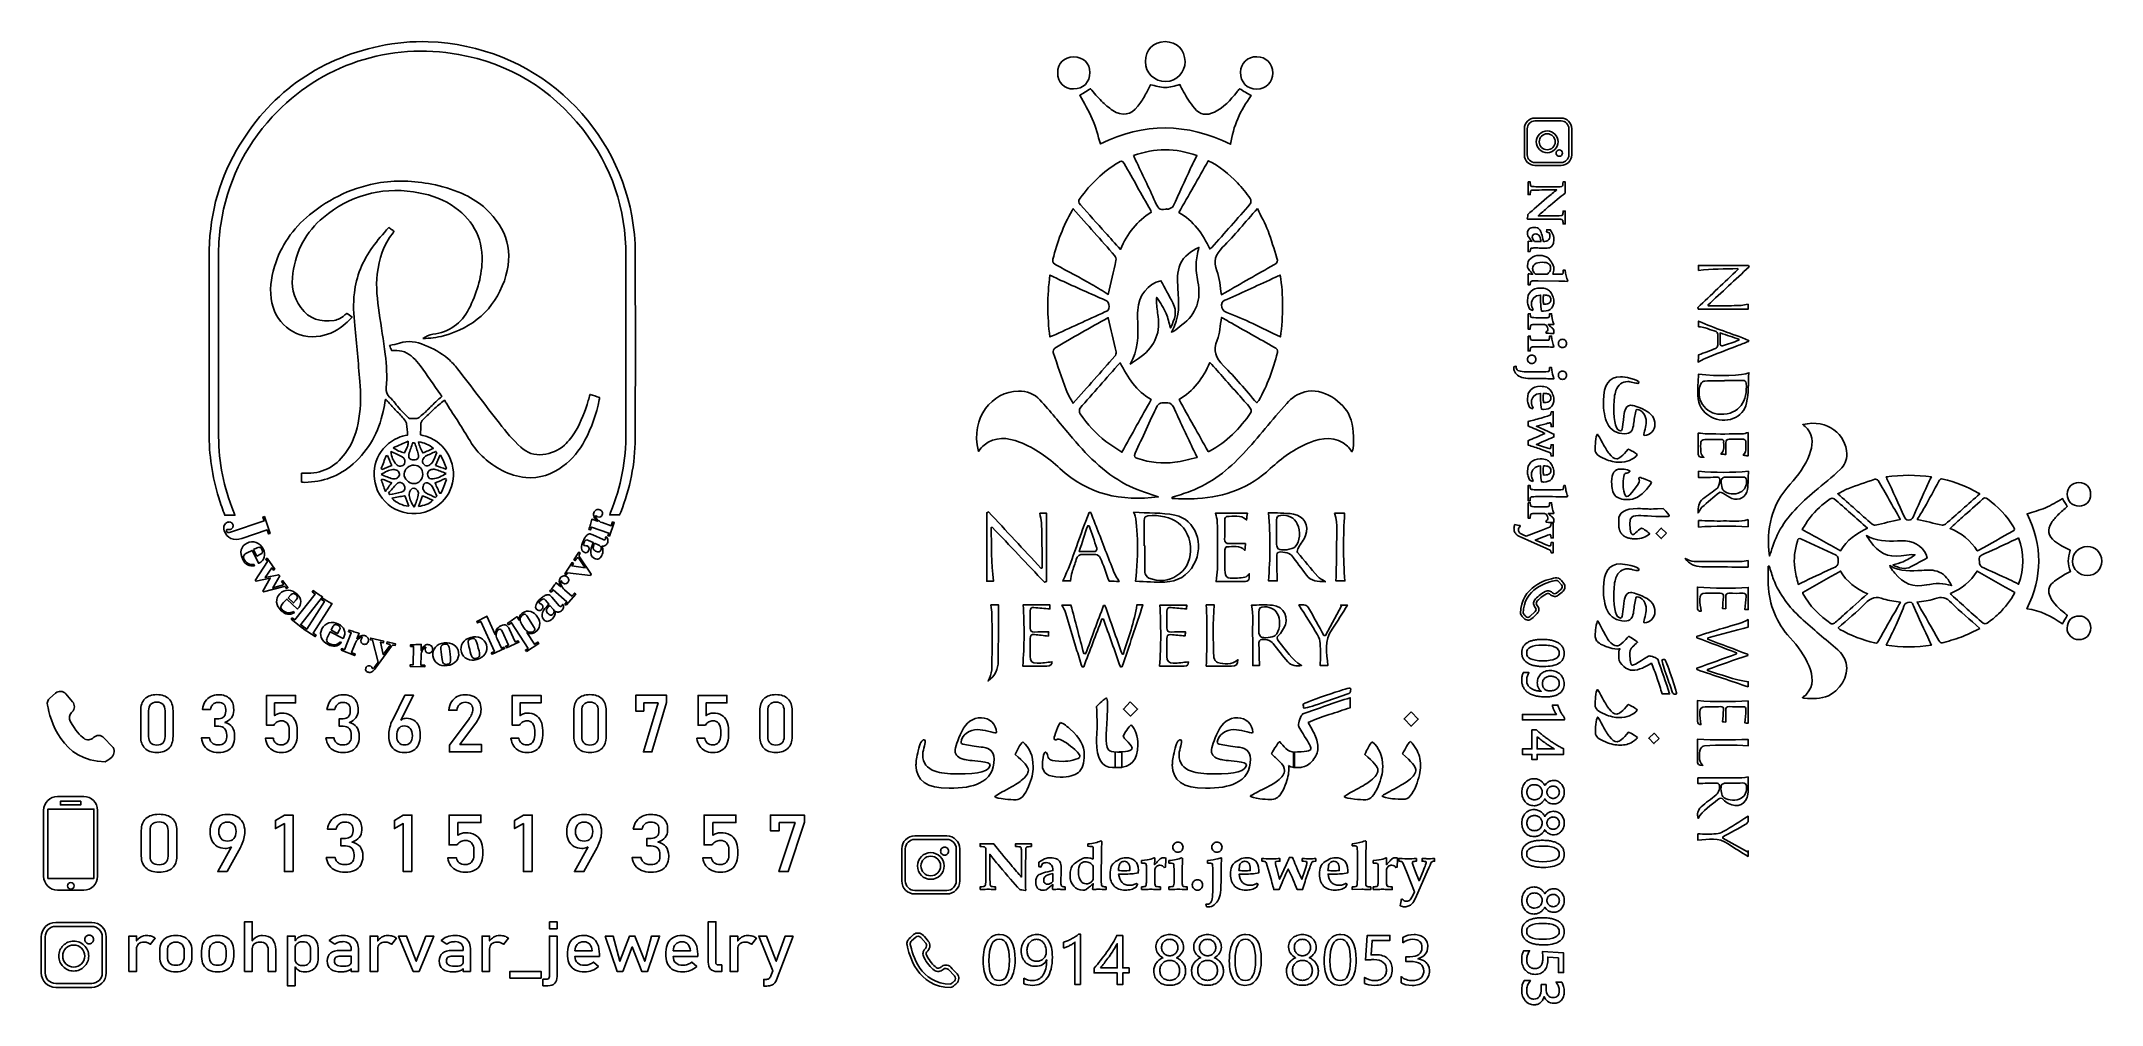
# Model space of a CAD drawing. Header units: millimetres. Extents: x -87 to 87, y -42 to 40.
import ezdxf

# ---------------------------------------------------------------- set-up
doc = ezdxf.new("R2010")
doc.units = ezdxf.units.MM
doc.header["$MEASUREMENT"] = 0
doc.layers.add('Layer 1', color=7, linetype='Continuous')

msp = doc.modelspace()

# ---------------------------------------------------------------- linework, layer by layer
at = {"layer": 'Layer 1', "color": 250}
for points, knots in [([(-71.6808, -0.2949), (-71.6808, -0.2949), (-70.823, -0.2949), (-70.823, -0.2949), (-70.823, -0.2949), (-71.6808, -0.2949), (-71.6808, -0.2949), (-71.8431, 0.17), (-72.0329, 0.6721), (-72.1938, 1.1826), (-72.7628, 2.9825), (-73.0089, 4.8296), (-73.0083, 6.7151), (-73.0066, 11.6635), (-73.0029, 16.6127), (-73.0089, 21.561), (-73.0123, 24.7696), (-72.2953, 27.7989), (-70.6866, 30.5797), (-67.9565, 35.2987), (-63.9061, 38.2416), (-58.5747, 39.3949), (-57.2215, 39.6876), (-55.8433, 39.8001), (-54.4574, 39.7552), (-45.5648, 39.4659), (-38.6945, 33.0224), (-37.2342, 25.0177), (-37.0447, 23.9771), (-36.9395, 22.9265), (-36.9395, 21.8676), (-36.9395, 16.6507), (-36.9295, 11.433), (-36.9462, 6.2147), (-36.9539, 4.0532), (-37.3907, 1.9646), (-38.1781, -0.0485), (-38.2053, -0.1178), (-38.2384, -0.1832), (-38.2745, -0.2636), (-38.2745, -0.2636), (-39.0957, -0.2636), (-39.0957, -0.2636), (-39.0756, -0.1907), (-39.0613, -0.1223), (-39.0358, -0.0594), (-38.1417, 2.1027), (-37.7295, 4.3547), (-37.732, 6.6907), (-37.7369, 11.6762), (-37.7312, 16.6619), (-37.7337, 21.6473), (-37.7363, 25.6323), (-38.9216, 29.2244), (-41.3936, 32.3544), (-44.0925, 35.7713), (-47.595, 37.9149), (-51.8889, 38.6819), (-57.6829, 39.7165), (-63.5533, 37.8657), (-67.6687, 33.3947), (-70.0449, 30.8145), (-71.4917, 27.7786), (-72.0203, 24.309), (-72.1422, 23.5116), (-72.2038, 22.7074), (-72.2038, 21.8997), (-72.2021, 16.7194), (-72.2072, 11.5389), (-72.2004, 6.3588), (-72.198, 4.165), (-71.7654, 2.052), (-70.9392, 0.0201), (-70.9054, -0.0646), (-70.8756, -0.1507), (-70.823, -0.2949), (-70.823, -0.2949), (-71.6808, -0.2949), (-71.6808, -0.2949)], [0, 0, 0, 0, 0.03846154, 0.03846154, 0.03846154, 0.07692308, 0.07692308, 0.07692308, 0.11538462, 0.11538462, 0.11538462, 0.15384615, 0.15384615, 0.15384615, 0.19230769, 0.19230769, 0.19230769, 0.23076923, 0.23076923, 0.23076923, 0.26923077, 0.26923077, 0.26923077, 0.30769231, 0.30769231, 0.30769231, 0.34615385, 0.34615385, 0.34615385, 0.38461538, 0.38461538, 0.38461538, 0.42307692, 0.42307692, 0.42307692, 0.46153846, 0.46153846, 0.46153846, 0.5, 0.5, 0.5, 0.53846154, 0.53846154, 0.53846154, 0.57692308, 0.57692308, 0.57692308, 0.61538462, 0.61538462, 0.61538462, 0.65384615, 0.65384615, 0.65384615, 0.69230769, 0.69230769, 0.69230769, 0.73076923, 0.73076923, 0.73076923, 0.76923077, 0.76923077, 0.76923077, 0.80769231, 0.80769231, 0.80769231, 0.84615385, 0.84615385, 0.84615385, 0.88461538, 0.88461538, 0.88461538, 0.92307692, 0.92307692, 0.92307692, 0.96153846, 0.96153846, 0.96153846, 1, 1, 1, 1]), ([(0.1546, 35.7613), (0.9738, 35.7644), (1.5324, 36.3338), (1.5278, 37.1613), (1.5238, 37.9383), (0.9679, 38.4769), (0.1707, 38.4763), (-0.6587, 38.4753), (-1.1951, 37.9462), (-1.1951, 37.1293), (-1.1948, 36.3116), (-0.6491, 35.7585), (0.1546, 35.7613)], [0, 0, 0, 0, 0.25, 0.25, 0.25, 0.5, 0.5, 0.5, 0.75, 0.75, 0.75, 1, 1, 1, 1]), ([(7.9645, 36.3921), (8.8611, 36.4093), (9.593, 37.1703), (9.5837, 38.0751), (9.5738, 39.0577), (8.8613, 39.7732), (7.9007, 39.7646), (6.9144, 39.7563), (6.2198, 39.0573), (6.2214, 38.0757), (6.2232, 37.1098), (6.9856, 36.3732), (7.9645, 36.3921)], [0, 0, 0, 0, 0.25, 0.25, 0.25, 0.5, 0.5, 0.5, 0.75, 0.75, 0.75, 1, 1, 1, 1]), ([(15.6659, 35.7547), (16.4089, 35.7439), (17.0088, 36.3482), (17.0088, 37.1079), (17.0092, 37.9128), (16.4477, 38.4874), (15.6554, 38.493), (14.8757, 38.4983), (14.2825, 37.9332), (14.2776, 37.1809), (14.2723, 36.3167), (14.8072, 35.7674), (15.6659, 35.7547)], [0, 0, 0, 0, 0.25, 0.25, 0.25, 0.5, 0.5, 0.5, 0.75, 0.75, 0.75, 1, 1, 1, 1]), ([(1.7311, 33.2401), (2.0264, 32.5452), (2.2089, 31.8022), (2.4297, 31.1156), (6.0905, 32.9189), (9.7438, 32.9106), (13.4341, 31.0854), (13.6583, 32.5964), (14.2552, 33.9739), (15.1877, 35.2018), (14.8431, 35.4026), (14.5395, 35.5792), (14.1987, 35.7778), (14.1306, 35.697), (14.0431, 35.5974), (13.9598, 35.4938), (13.425, 34.8288), (12.8648, 34.1882), (12.0782, 33.8099), (11.4, 33.484), (10.8614, 33.5648), (10.3764, 34.1357), (10.0173, 34.5591), (9.7389, 35.0527), (9.4417, 35.5255), (9.314, 35.7285), (9.2305, 35.9587), (9.1494, 36.1289), (8.7008, 36.0322), (8.3046, 35.8792), (7.9085, 35.8795), (7.4988, 35.8798), (7.089, 36.0284), (6.654, 36.1175), (6.5072, 35.8271), (6.3621, 35.5021), (6.1839, 35.1969), (6.0051, 34.8902), (5.808, 34.5914), (5.5928, 34.309), (5.0175, 33.5549), (4.2521, 33.4189), (3.4653, 33.948), (3.1271, 34.1759), (2.8104, 34.4453), (2.52, 34.732), (2.1837, 35.0638), (1.8868, 35.4353), (1.5825, 35.7787), (1.2516, 35.5768), (0.9529, 35.3939), (0.6754, 35.2246), (1.0337, 34.5619), (1.4397, 33.9255), (1.7311, 33.2401)], [0, 0, 0, 0, 0.05555556, 0.05555556, 0.05555556, 0.11111111, 0.11111111, 0.11111111, 0.16666667, 0.16666667, 0.16666667, 0.22222222, 0.22222222, 0.22222222, 0.27777778, 0.27777778, 0.27777778, 0.33333333, 0.33333333, 0.33333333, 0.38888889, 0.38888889, 0.38888889, 0.44444444, 0.44444444, 0.44444444, 0.5, 0.5, 0.5, 0.55555556, 0.55555556, 0.55555556, 0.61111111, 0.61111111, 0.61111111, 0.66666667, 0.66666667, 0.66666667, 0.72222222, 0.72222222, 0.72222222, 0.77777778, 0.77777778, 0.77777778, 0.83333333, 0.83333333, 0.83333333, 0.88888889, 0.88888889, 0.88888889, 0.94444444, 0.94444444, 0.94444444, 1, 1, 1, 1]), ([(38.2997, 30.1872), (38.2997, 30.1872), (38.2997, 32.4029), (38.2997, 32.4029), (38.2997, 32.6495), (38.4002, 32.8734), (38.5619, 33.0354), (38.724, 33.1976), (38.948, 33.2982), (39.1945, 33.2982), (39.1945, 33.2982), (41.4104, 33.2982), (41.4104, 33.2982), (41.6578, 33.2982), (41.882, 33.1978), (42.0438, 33.0359), (42.2058, 32.8737), (42.3063, 32.6495), (42.3063, 32.4029), (42.3063, 32.4029), (42.3063, 30.1872), (42.3063, 30.1872), (42.3063, 29.9403), (42.2058, 29.7163), (42.044, 29.5544), (41.8816, 29.392), (41.6574, 29.2918), (41.4104, 29.2918), (41.4104, 29.2918), (39.1945, 29.2918), (39.1945, 29.2918), (38.9477, 29.2918), (38.7237, 29.3922), (38.5619, 29.554), (38.4001, 29.7164), (38.2997, 29.9403), (38.2997, 30.1872)], [0, 0, 0, 0, 0.08333333, 0.08333333, 0.08333333, 0.16666667, 0.16666667, 0.16666667, 0.25, 0.25, 0.25, 0.33333333, 0.33333333, 0.33333333, 0.41666667, 0.41666667, 0.41666667, 0.5, 0.5, 0.5, 0.58333333, 0.58333333, 0.58333333, 0.66666667, 0.66666667, 0.66666667, 0.75, 0.75, 0.75, 0.83333333, 0.83333333, 0.83333333, 0.91666667, 0.91666667, 0.91666667, 1, 1, 1, 1]), ([(38.5443, 32.4029), (38.5443, 32.4029), (38.5443, 30.1872), (38.5443, 30.1872), (38.5443, 30.0073), (38.617, 29.8443), (38.7346, 29.7267), (38.8524, 29.6093), (39.0152, 29.5362), (39.1945, 29.5362), (39.1945, 29.5362), (41.4104, 29.5362), (41.4104, 29.5362), (41.5905, 29.5362), (41.7537, 29.609), (41.8713, 29.7266), (41.9889, 29.8442), (42.0618, 30.0073), (42.0618, 30.1872), (42.0618, 30.1872), (42.0618, 32.4029), (42.0618, 32.4029), (42.0618, 32.5828), (41.9889, 32.7456), (41.8715, 32.8631), (41.7534, 32.9807), (41.5903, 33.0537), (41.4104, 33.0537), (41.4104, 33.0537), (39.1945, 33.0537), (39.1945, 33.0537), (39.0148, 33.0537), (38.8522, 32.9808), (38.7348, 32.8634), (38.6174, 32.7458), (38.5443, 32.5828), (38.5443, 32.4029)], [0, 0, 0, 0, 0.08333333, 0.08333333, 0.08333333, 0.16666667, 0.16666667, 0.16666667, 0.25, 0.25, 0.25, 0.33333333, 0.33333333, 0.33333333, 0.41666667, 0.41666667, 0.41666667, 0.5, 0.5, 0.5, 0.58333333, 0.58333333, 0.58333333, 0.66666667, 0.66666667, 0.66666667, 0.75, 0.75, 0.75, 0.83333333, 0.83333333, 0.83333333, 0.91666667, 0.91666667, 0.91666667, 1, 1, 1, 1]), ([(40.2309, 30.3725), (39.9764, 30.3725), (39.7459, 30.4757), (39.5794, 30.6422), (39.4129, 30.8095), (39.3096, 31.04), (39.3096, 31.2941), (39.3096, 31.5485), (39.4129, 31.7792), (39.5794, 31.9456), (39.7459, 32.1121), (39.9764, 32.2153), (40.2309, 32.2153), (40.4853, 32.2153), (40.7157, 32.1121), (40.8822, 31.9456), (41.0486, 31.7792), (41.1519, 31.5485), (41.1519, 31.2941), (41.1519, 31.0396), (41.0488, 30.8089), (40.8822, 30.6422), (40.7153, 30.4757), (40.4848, 30.3725), (40.2309, 30.3725)], [0, 0, 0, 0, 0.125, 0.125, 0.125, 0.25, 0.25, 0.25, 0.375, 0.375, 0.375, 0.5, 0.5, 0.5, 0.625, 0.625, 0.625, 0.75, 0.75, 0.75, 0.875, 0.875, 0.875, 1, 1, 1, 1]), ([(39.7521, 30.8149), (39.8745, 30.6928), (40.0438, 30.617), (40.2309, 30.617), (40.4182, 30.617), (40.5873, 30.6926), (40.7093, 30.8146), (40.8317, 30.9375), (40.9074, 31.1071), (40.9074, 31.2941), (40.9074, 31.481), (40.8315, 31.6504), (40.7093, 31.7728), (40.5871, 31.895), (40.4179, 31.9708), (40.2309, 31.9708), (40.0438, 31.9708), (39.8745, 31.895), (39.7522, 31.7728), (39.63, 31.6504), (39.5542, 31.481), (39.5542, 31.2941), (39.5542, 31.1069), (39.6299, 30.9372), (39.7521, 30.8149)], [0, 0, 0, 0, 0.125, 0.125, 0.125, 0.25, 0.25, 0.25, 0.375, 0.375, 0.375, 0.5, 0.5, 0.5, 0.625, 0.625, 0.625, 0.75, 0.75, 0.75, 0.875, 0.875, 0.875, 1, 1, 1, 1]), ([(3.9477, 29.5416), (2.6408, 28.7706), (1.5908, 27.7285), (0.6942, 26.5156), (0.5259, 26.2877), (0.5647, 26.1444), (0.7417, 25.9511), (1.4437, 25.1831), (2.1306, 24.4016), (2.824, 23.6259), (3.2387, 23.1616), (3.6552, 22.6992), (4.1161, 22.1852), (4.6953, 23.5372), (5.525, 24.5989), (6.7276, 25.3382), (6.6947, 25.4273), (6.683, 25.4809), (6.6571, 25.5269), (5.9162, 26.8362), (5.1683, 28.1412), (4.4366, 29.4559), (4.2881, 29.7229), (4.1524, 29.6625), (3.9477, 29.5416)], [0, 0, 0, 0, 0.125, 0.125, 0.125, 0.25, 0.25, 0.25, 0.375, 0.375, 0.375, 0.5, 0.5, 0.5, 0.625, 0.625, 0.625, 0.75, 0.75, 0.75, 0.875, 0.875, 0.875, 1, 1, 1, 1]), ([(5.2229, 30.1356), (5.2966, 29.9716), (5.3438, 29.8612), (5.3949, 29.7527), (5.949, 28.5787), (6.5251, 27.4142), (7.0471, 26.226), (7.237, 25.7938), (7.3761, 25.4214), (7.9532, 25.6057), (8.0257, 25.6289), (8.1292, 25.5672), (8.1946, 25.5972), (8.333, 25.661), (8.5189, 25.729), (8.5751, 25.8475), (9.0776, 26.9101), (9.5527, 27.9859), (10.0444, 29.0538), (10.2075, 29.4077), (10.3956, 29.75), (10.5901, 30.1334), (8.7761, 30.7731), (7.0243, 30.7753), (5.2229, 30.1356)], [0, 0, 0, 0, 0.125, 0.125, 0.125, 0.25, 0.25, 0.25, 0.375, 0.375, 0.375, 0.5, 0.5, 0.5, 0.625, 0.625, 0.625, 0.75, 0.75, 0.75, 0.875, 0.875, 0.875, 1, 1, 1, 1]), ([(11.8368, 22.3497), (12.9307, 23.5746), (14.0276, 24.7967), (15.1054, 26.0357), (15.1819, 26.1236), (15.1773, 26.3832), (15.1032, 26.4837), (14.7626, 26.9452), (14.4114, 27.4052), (14.0131, 27.8165), (13.2905, 28.5628), (12.5003, 29.2315), (11.5494, 29.687), (10.7127, 28.2167), (9.8912, 26.7738), (9.0627, 25.3179), (10.3033, 24.6166), (11.0716, 23.5021), (11.6793, 22.2344), (11.7523, 22.2867), (11.8026, 22.3111), (11.8368, 22.3497)], [0, 0, 0, 0, 0.14285714, 0.14285714, 0.14285714, 0.28571429, 0.28571429, 0.28571429, 0.42857143, 0.42857143, 0.42857143, 0.57142857, 0.57142857, 0.57142857, 0.71428571, 0.71428571, 0.71428571, 0.85714286, 0.85714286, 0.85714286, 1, 1, 1, 1]), ([(41.2552, 30.068), (41.1797, 30.068), (41.1107, 30.099), (41.0611, 30.1485), (41.0116, 30.198), (40.9806, 30.2667), (40.9806, 30.3426), (40.9806, 30.4181), (41.0116, 30.4869), (41.0611, 30.5364), (41.1107, 30.5859), (41.1797, 30.617), (41.2552, 30.617), (41.3305, 30.617), (41.3998, 30.5861), (41.4492, 30.5365), (41.4986, 30.4865), (41.5296, 30.4181), (41.5296, 30.3426), (41.5296, 30.2668), (41.4987, 30.198), (41.4492, 30.1485), (41.3998, 30.099), (41.331, 30.068), (41.2552, 30.068)], [0, 0, 0, 0, 0.125, 0.125, 0.125, 0.25, 0.25, 0.25, 0.375, 0.375, 0.375, 0.5, 0.5, 0.5, 0.625, 0.625, 0.625, 0.75, 0.75, 0.75, 0.875, 0.875, 0.875, 1, 1, 1, 1]), ([(-54.9255, 14.6635), (-54.6539, 14.819), (-54.387, 14.9657), (-54.0705, 15.0112), (-52.6891, 15.2097), (-51.6424, 15.9042), (-51.0162, 17.164), (-50.3856, 18.4301), (-49.9455, 19.7651), (-49.9088, 21.1902), (-49.8536, 23.2704), (-50.7797, 24.8503), (-52.5155, 25.9601), (-53.4853, 26.5794), (-54.5737, 26.8907), (-55.7047, 27.0571), (-58.567, 27.4799), (-61.1061, 26.716), (-63.3264, 24.9005), (-64.815, 23.6835), (-65.6528, 22.0705), (-65.9224, 20.1753), (-66.0717, 19.1319), (-65.8865, 18.1395), (-65.2488, 17.2722), (-64.5404, 16.3077), (-63.5666, 16.0011), (-62.4172, 16.1871), (-62.0515, 16.2462), (-61.8451, 16.3792), (-61.3407, 16.782), (-61.2085, 16.6858), (-61.071, 16.5845), (-60.9019, 16.4609), (-61.0997, 16.2671), (-61.2688, 16.0864), (-61.454, 15.9241), (-62.0656, 15.3857), (-62.7516, 14.9958), (-63.5704, 14.862), (-65.5362, 14.541), (-67.2594, 15.7103), (-67.6907, 17.6596), (-67.9216, 18.7066), (-67.7749, 19.7268), (-67.4722, 20.7349), (-66.941, 22.501), (-65.9323, 23.9506), (-64.512, 25.1124), (-62.7544, 26.5499), (-60.7623, 27.4873), (-58.509, 27.837), (-56.949, 28.0793), (-55.4006, 27.9805), (-53.8623, 27.6405), (-52.9979, 27.4486), (-52.1562, 27.189), (-51.3552, 26.8024), (-50.7152, 26.4936), (-50.1147, 26.1224), (-49.5942, 25.6361), (-47.7768, 23.9423), (-47.1868, 21.8978), (-48.0229, 19.5464), (-48.893, 17.0955), (-50.6732, 15.5783), (-53.1651, 14.8857), (-53.7374, 14.7262), (-54.3269, 14.6654), (-54.9255, 14.6635)], [0, 0, 0, 0, 0.04347826, 0.04347826, 0.04347826, 0.08695652, 0.08695652, 0.08695652, 0.13043478, 0.13043478, 0.13043478, 0.17391304, 0.17391304, 0.17391304, 0.2173913, 0.2173913, 0.2173913, 0.26086957, 0.26086957, 0.26086957, 0.30434783, 0.30434783, 0.30434783, 0.34782609, 0.34782609, 0.34782609, 0.39130435, 0.39130435, 0.39130435, 0.43478261, 0.43478261, 0.43478261, 0.47826087, 0.47826087, 0.47826087, 0.52173913, 0.52173913, 0.52173913, 0.56521739, 0.56521739, 0.56521739, 0.60869565, 0.60869565, 0.60869565, 0.65217391, 0.65217391, 0.65217391, 0.69565217, 0.69565217, 0.69565217, 0.73913043, 0.73913043, 0.73913043, 0.7826087, 0.7826087, 0.7826087, 0.82608696, 0.82608696, 0.82608696, 0.86956522, 0.86956522, 0.86956522, 0.91304348, 0.91304348, 0.91304348, 0.95652174, 0.95652174, 0.95652174, 1, 1, 1, 1]), ([(38.6063, 27.8959), (38.6063, 27.8959), (38.7905, 27.8959), (38.7905, 27.8959), (38.7982, 27.714), (38.8105, 27.6073), (38.8266, 27.5758), (38.8389, 27.5551), (38.8581, 27.5397), (38.8849, 27.529), (38.921, 27.5128), (39.0485, 27.5021), (39.2665, 27.4982), (39.6273, 27.4898), (39.8998, 27.486), (40.0833, 27.486), (40.0833, 27.486), (41.0382, 27.4906), (41.0382, 27.4906), (41.2908, 27.4906), (41.4367, 27.4982), (41.4758, 27.5151), (41.4981, 27.5236), (41.515, 27.5382), (41.525, 27.5574), (41.5434, 27.5873), (41.5603, 27.7001), (41.5772, 27.8959), (41.5772, 27.8959), (41.7614, 27.8959), (41.7614, 27.8959), (41.7522, 27.6625), (41.7476, 27.489), (41.7476, 27.377), (41.7476, 27.2526), (41.7522, 27.1113), (41.7614, 26.9532), (41.32, 26.607), (40.8402, 26.2155), (40.3236, 25.7787), (39.9773, 25.4877), (39.6925, 25.2375), (39.4668, 25.0264), (39.4668, 25.0264), (40.3612, 25.0264), (40.3612, 25.0264), (40.7005, 25.0264), (40.993, 25.0294), (41.2386, 25.0356), (41.3845, 25.0417), (41.4743, 25.0532), (41.5073, 25.0717), (41.525, 25.0809), (41.538, 25.097), (41.5457, 25.1208), (41.5534, 25.1453), (41.5633, 25.2505), (41.5772, 25.4363), (41.5772, 25.4363), (41.7614, 25.4363), (41.7614, 25.4363), (41.7522, 25.2735), (41.7476, 25.1116), (41.7476, 24.9496), (41.7476, 24.7285), (41.7522, 24.5289), (41.7614, 24.3493), (41.7614, 24.3493), (41.5772, 24.3493), (41.5772, 24.3493), (41.5664, 24.5166), (41.5549, 24.6172), (41.5411, 24.651), (41.5334, 24.6709), (41.5234, 24.6863), (41.5096, 24.6986), (41.4958, 24.7101), (41.4789, 24.7193), (41.4574, 24.7254), (41.4213, 24.7354), (41.3062, 24.7416), (41.1104, 24.7431), (41.1104, 24.7431), (40.2084, 24.75), (40.2084, 24.75), (40.2084, 24.75), (39.3003, 24.7546), (39.3003, 24.7546), (39.0561, 24.7546), (38.8128, 24.75), (38.5694, 24.7408), (38.5694, 24.7408), (38.538, 24.77), (38.538, 24.77), (38.571, 24.9527), (38.5925, 25.0809), (38.6032, 25.1561), (39.03, 25.5415), (39.5666, 26.0067), (40.2115, 26.5517), (40.5385, 26.8273), (40.8133, 27.0492), (41.0359, 27.2188), (41.0359, 27.2188), (40.1616, 27.2188), (40.1616, 27.2188), (39.9236, 27.2188), (39.6365, 27.2157), (39.301, 27.2096), (39.0538, 27.205), (38.911, 27.195), (38.8734, 27.1781), (38.8573, 27.172), (38.8443, 27.1612), (38.8358, 27.1451), (38.8189, 27.1167), (38.8043, 27.0092), (38.7905, 26.8227), (38.7905, 26.8227), (38.6063, 26.8227), (38.6063, 26.8227), (38.6155, 27.0637), (38.6201, 27.2365), (38.6201, 27.3401), (38.6201, 27.4269), (38.6155, 27.6119), (38.6063, 27.8959)], [0, 0, 0, 0, 0.02380952, 0.02380952, 0.02380952, 0.04761905, 0.04761905, 0.04761905, 0.07142857, 0.07142857, 0.07142857, 0.0952381, 0.0952381, 0.0952381, 0.11904762, 0.11904762, 0.11904762, 0.14285714, 0.14285714, 0.14285714, 0.16666667, 0.16666667, 0.16666667, 0.19047619, 0.19047619, 0.19047619, 0.21428571, 0.21428571, 0.21428571, 0.23809524, 0.23809524, 0.23809524, 0.26190476, 0.26190476, 0.26190476, 0.28571429, 0.28571429, 0.28571429, 0.30952381, 0.30952381, 0.30952381, 0.33333333, 0.33333333, 0.33333333, 0.35714286, 0.35714286, 0.35714286, 0.38095238, 0.38095238, 0.38095238, 0.4047619, 0.4047619, 0.4047619, 0.42857143, 0.42857143, 0.42857143, 0.45238095, 0.45238095, 0.45238095, 0.47619048, 0.47619048, 0.47619048, 0.5, 0.5, 0.5, 0.52380952, 0.52380952, 0.52380952, 0.54761905, 0.54761905, 0.54761905, 0.57142857, 0.57142857, 0.57142857, 0.5952381, 0.5952381, 0.5952381, 0.61904762, 0.61904762, 0.61904762, 0.64285714, 0.64285714, 0.64285714, 0.66666667, 0.66666667, 0.66666667, 0.69047619, 0.69047619, 0.69047619, 0.71428571, 0.71428571, 0.71428571, 0.73809524, 0.73809524, 0.73809524, 0.76190476, 0.76190476, 0.76190476, 0.78571429, 0.78571429, 0.78571429, 0.80952381, 0.80952381, 0.80952381, 0.83333333, 0.83333333, 0.83333333, 0.85714286, 0.85714286, 0.85714286, 0.88095238, 0.88095238, 0.88095238, 0.9047619, 0.9047619, 0.9047619, 0.92857143, 0.92857143, 0.92857143, 0.95238095, 0.95238095, 0.95238095, 0.97619048, 0.97619048, 0.97619048, 1, 1, 1, 1]), ([(-1.3399, 20.8855), (-0.325, 20.3448), (0.6831, 19.7911), (1.686, 19.2287), (2.1688, 18.9583), (2.6353, 18.6584), (3.0793, 18.3898), (3.3065, 19.3742), (3.5313, 20.3158), (3.7331, 21.2622), (3.7593, 21.3853), (3.7088, 21.5687), (3.6249, 21.6643), (2.4809, 22.9706), (1.3241, 24.2666), (0.1177, 25.6247), (0.0653, 25.5405), (0.0425, 25.5066), (0.0224, 25.4715), (-0.7169, 24.1791), (-1.2499, 22.8066), (-1.5927, 21.3579), (-1.6535, 21.1016), (-1.5518, 20.9987), (-1.3399, 20.8855)], [0, 0, 0, 0, 0.125, 0.125, 0.125, 0.25, 0.25, 0.25, 0.375, 0.375, 0.375, 0.5, 0.5, 0.5, 0.625, 0.625, 0.625, 0.75, 0.75, 0.75, 0.875, 0.875, 0.875, 1, 1, 1, 1]), ([(15.7008, 25.6493), (14.676, 24.495), (13.7711, 23.3753), (12.7547, 22.3678), (12.1313, 21.7496), (11.9728, 21.1959), (12.2851, 20.3728), (12.5173, 19.7602), (12.5401, 19.068), (12.6659, 18.3552), (12.7784, 18.4206), (12.8589, 18.4681), (12.9403, 18.5143), (14.3282, 19.3069), (15.7091, 20.1116), (17.1092, 20.8817), (17.3925, 21.0374), (17.4452, 21.1888), (17.3554, 21.4629), (17.1045, 22.2284), (16.8961, 23.0097), (16.6057, 23.7591), (16.3618, 24.3871), (16.0258, 24.9794), (15.7008, 25.6493)], [0, 0, 0, 0, 0.125, 0.125, 0.125, 0.25, 0.25, 0.25, 0.375, 0.375, 0.375, 0.5, 0.5, 0.5, 0.625, 0.625, 0.625, 0.75, 0.75, 0.75, 0.875, 0.875, 0.875, 1, 1, 1, 1]), ([(-55.1275, 6.5132), (-54.8808, 6.4711), (-54.4413, 6.3141), (-54.254, 6.2168), (-53.5327, 5.8931), (-52.993, 5.3227), (-52.6735, 4.6575), (-51.8584, 2.9594), (-52.5345, 1.1201), (-54.0374, 0.2755), (-55.8984, -0.7689), (-58.2483, 0.1442), (-58.8834, 2.138), (-59.4157, 3.8028), (-58.6176, 5.5663), (-57.0177, 6.2636), (-56.8505, 6.3579), (-56.4181, 6.4713), (-56.2136, 6.4903), (-56.2374, 6.8085), (-56.2553, 7.1278), (-56.2893, 7.446), (-56.297, 7.5219), (-56.355, 7.5963), (-56.3997, 7.6647), (-56.5973, 7.9581), (-56.8225, 8.2241), (-57.091, 8.4615), (-57.3393, 8.6803), (-57.5418, 8.9499), (-57.7657, 9.1958), (-57.8551, 9.2929), (-57.9481, 9.3859), (-58.0728, 9.5153), (-58.1457, 9.1362), (-58.2009, 8.8103), (-58.2738, 8.4882), (-58.6662, 6.7469), (-59.4709, 5.2393), (-60.8189, 4.0472), (-61.9903, 3.0105), (-63.3709, 2.5165), (-64.9259, 2.4853), (-65.0057, 2.4842), (-65.0865, 2.4994), (-65.1785, 2.5082), (-65.1785, 2.5082), (-65.1785, 3.2587), (-65.1785, 3.2587), (-65.0846, 3.2587), (-65.0049, 3.2622), (-64.9247, 3.2587), (-63.4791, 3.1978), (-62.346, 3.7818), (-61.4859, 4.9276), (-60.8275, 5.8062), (-60.4979, 6.8162), (-60.3307, 7.888), (-60.1673, 8.9311), (-60.1597, 9.9817), (-60.2473, 11.0295), (-60.3793, 12.6036), (-60.5426, 14.1747), (-60.684, 15.7479), (-60.7659, 16.6706), (-60.8324, 17.5921), (-60.7146, 18.5182), (-60.6271, 19.2126), (-60.4676, 19.8872), (-60.2052, 20.5369), (-59.6678, 21.8717), (-58.7917, 22.9727), (-57.7974, 24.0349), (-57.684, 23.957), (-57.5976, 23.901), (-57.5151, 23.8401), (-57.4655, 23.8039), (-57.4218, 23.7612), (-57.3697, 23.7175), (-57.3983, 23.6731), (-57.4169, 23.6367), (-57.443, 23.6046), (-58.2607, 22.5786), (-58.6258, 21.3833), (-58.7765, 20.0991), (-58.9057, 19.0017), (-58.7737, 17.9216), (-58.6157, 16.8398), (-58.4451, 15.6675), (-58.2501, 14.4986), (-58.1059, 13.3236), (-57.9909, 12.3853), (-57.9293, 11.4382), (-58.0144, 10.4917), (-58.0443, 10.1658), (-57.9671, 9.9257), (-57.7296, 9.69), (-57.4077, 9.3699), (-57.1351, 8.9984), (-56.8301, 8.6604), (-56.608, 8.413), (-56.3704, 8.1805), (-56.1309, 7.9496), (-56.0849, 7.9059), (-56.0034, 7.888), (-55.935, 7.882), (-55.8114, 7.8717), (-55.6861, 7.8858), (-55.5619, 7.8773), (-55.3899, 7.8657), (-55.2685, 7.9438), (-55.1485, 8.0558), (-55.0211, 8.1756), (-54.8778, 8.2774), (-54.7409, 8.3856), (-54.7249, 8.3988), (-54.7022, 8.4055), (-54.6909, 8.4215), (-54.4788, 8.7066), (-54.1843, 8.914), (-53.9508, 9.1721), (-53.7881, 9.3519), (-53.62, 9.5085), (-53.426, 9.646), (-53.3939, 9.6691), (-53.3653, 9.7005), (-53.3244, 9.7375), (-53.3503, 9.7946), (-53.3683, 9.8542), (-53.4014, 9.9017), (-53.9807, 10.7265), (-54.5583, 11.5536), (-55.1496, 12.3701), (-55.3187, 12.6044), (-55.518, 12.8221), (-55.7269, 13.0225), (-56.1831, 13.4605), (-56.7234, 13.6914), (-57.3686, 13.6313), (-57.4199, 13.6266), (-57.4721, 13.6285), (-57.5245, 13.6294), (-57.5339, 13.6294), (-57.5437, 13.636), (-57.5786, 13.6497), (-57.6222, 13.7645), (-57.6718, 13.8954), (-57.7345, 14.0607), (-57.4323, 14.1323), (-57.1539, 14.174), (-56.8939, 14.263), (-56.1574, 14.5179), (-55.4575, 14.3761), (-54.7674, 14.1026), (-54.0472, 13.8159), (-53.3749, 13.4406), (-52.7849, 12.9389), (-52.4875, 12.6861), (-52.215, 12.3919), (-51.9747, 12.082), (-50.7902, 10.5533), (-49.6254, 9.0087), (-48.4397, 7.4812), (-47.885, 6.7668), (-47.2988, 6.0772), (-46.6297, 5.4637), (-46.1009, 4.9787), (-45.4805, 4.7623), (-44.768, 4.8418), (-44.079, 4.919), (-43.4617, 5.169), (-42.9412, 5.639), (-42.5591, 5.9848), (-42.2516, 6.3877), (-41.9902, 6.8284), (-41.5095, 7.6388), (-41.1864, 8.515), (-40.9215, 9.4146), (-40.8748, 9.573), (-40.8274, 9.7317), (-40.7703, 9.9282), (-40.4987, 9.838), (-40.2385, 9.751), (-39.9669, 9.6594), (-39.9733, 9.5837), (-39.9714, 9.5228), (-39.9848, 9.4648), (-40.2479, 8.2725), (-40.6185, 7.1184), (-41.2082, 6.0438), (-41.6787, 5.1863), (-42.2682, 4.4261), (-43.0648, 3.8455), (-44.0031, 3.1617), (-45.0385, 2.7894), (-46.2155, 2.8956), (-46.9186, 2.9592), (-47.5817, 3.1664), (-48.2021, 3.4959), (-49.3252, 4.0919), (-50.2618, 4.8848), (-50.9258, 5.9908), (-51.5633, 7.051), (-52.2386, 8.0873), (-52.898, 9.1342), (-52.9579, 9.2292), (-53.0225, 9.3194), (-53.0984, 9.4315), (-53.4147, 9.1655), (-53.7151, 8.9272), (-53.998, 8.6698), (-54.3047, 8.3903), (-54.5908, 8.0864), (-54.8968, 7.8069), (-55.0309, 7.6835), (-55.0886, 7.5525), (-55.0897, 7.3726), (-55.0897, 7.0933), (-55.1124, 6.8143), (-55.1275, 6.5132)], [0, 0, 0, 0, 0.01369863, 0.01369863, 0.01369863, 0.02739726, 0.02739726, 0.02739726, 0.04109589, 0.04109589, 0.04109589, 0.05479452, 0.05479452, 0.05479452, 0.06849315, 0.06849315, 0.06849315, 0.08219178, 0.08219178, 0.08219178, 0.09589041, 0.09589041, 0.09589041, 0.10958904, 0.10958904, 0.10958904, 0.12328767, 0.12328767, 0.12328767, 0.1369863, 0.1369863, 0.1369863, 0.15068493, 0.15068493, 0.15068493, 0.16438356, 0.16438356, 0.16438356, 0.17808219, 0.17808219, 0.17808219, 0.19178082, 0.19178082, 0.19178082, 0.20547945, 0.20547945, 0.20547945, 0.21917808, 0.21917808, 0.21917808, 0.23287671, 0.23287671, 0.23287671, 0.24657534, 0.24657534, 0.24657534, 0.26027397, 0.26027397, 0.26027397, 0.2739726, 0.2739726, 0.2739726, 0.28767123, 0.28767123, 0.28767123, 0.30136986, 0.30136986, 0.30136986, 0.31506849, 0.31506849, 0.31506849, 0.32876712, 0.32876712, 0.32876712, 0.34246575, 0.34246575, 0.34246575, 0.35616438, 0.35616438, 0.35616438, 0.36986301, 0.36986301, 0.36986301, 0.38356164, 0.38356164, 0.38356164, 0.39726027, 0.39726027, 0.39726027, 0.4109589, 0.4109589, 0.4109589, 0.42465753, 0.42465753, 0.42465753, 0.43835616, 0.43835616, 0.43835616, 0.45205479, 0.45205479, 0.45205479, 0.46575342, 0.46575342, 0.46575342, 0.47945205, 0.47945205, 0.47945205, 0.49315068, 0.49315068, 0.49315068, 0.50684932, 0.50684932, 0.50684932, 0.52054795, 0.52054795, 0.52054795, 0.53424658, 0.53424658, 0.53424658, 0.54794521, 0.54794521, 0.54794521, 0.56164384, 0.56164384, 0.56164384, 0.57534247, 0.57534247, 0.57534247, 0.5890411, 0.5890411, 0.5890411, 0.60273973, 0.60273973, 0.60273973, 0.61643836, 0.61643836, 0.61643836, 0.63013699, 0.63013699, 0.63013699, 0.64383562, 0.64383562, 0.64383562, 0.65753425, 0.65753425, 0.65753425, 0.67123288, 0.67123288, 0.67123288, 0.68493151, 0.68493151, 0.68493151, 0.69863014, 0.69863014, 0.69863014, 0.71232877, 0.71232877, 0.71232877, 0.7260274, 0.7260274, 0.7260274, 0.73972603, 0.73972603, 0.73972603, 0.75342466, 0.75342466, 0.75342466, 0.76712329, 0.76712329, 0.76712329, 0.78082192, 0.78082192, 0.78082192, 0.79452055, 0.79452055, 0.79452055, 0.80821918, 0.80821918, 0.80821918, 0.82191781, 0.82191781, 0.82191781, 0.83561644, 0.83561644, 0.83561644, 0.84931507, 0.84931507, 0.84931507, 0.8630137, 0.8630137, 0.8630137, 0.87671233, 0.87671233, 0.87671233, 0.89041096, 0.89041096, 0.89041096, 0.90410959, 0.90410959, 0.90410959, 0.91780822, 0.91780822, 0.91780822, 0.93150685, 0.93150685, 0.93150685, 0.94520548, 0.94520548, 0.94520548, 0.95890411, 0.95890411, 0.95890411, 0.97260274, 0.97260274, 0.97260274, 0.98630137, 0.98630137, 0.98630137, 1, 1, 1, 1]), ([(38.7905, 22.0141), (38.7905, 22.0141), (38.6063, 22.0141), (38.6063, 22.0141), (38.6063, 22.0141), (38.6132, 22.1883), (38.6132, 22.1883), (38.6178, 22.2804), (38.6201, 22.3718), (38.6201, 22.4639), (38.6201, 22.6059), (38.6155, 22.7402), (38.6063, 22.8669), (38.6063, 22.8669), (38.6308, 22.8892), (38.6308, 22.8892), (38.6308, 22.8892), (38.941, 22.8661), (38.941, 22.8661), (38.941, 22.8661), (38.5894, 23.3344), (38.5894, 23.3344), (38.5702, 23.4181), (38.5602, 23.4926), (38.5602, 23.557), (38.5602, 23.7152), (38.6078, 23.838), (38.7022, 23.9248), (38.7967, 24.0115), (38.9341, 24.0545), (39.116, 24.0545), (39.3394, 24.0545), (39.4968, 23.9954), (39.5881, 23.8772), (39.7079, 23.7252), (39.8154, 23.3882), (39.9098, 22.8661), (40.0863, 22.8692), (40.2145, 22.8999), (40.2936, 22.9575), (40.4034, 23.0396), (40.4579, 23.1663), (40.4579, 23.3375), (40.4579, 23.3782), (40.4533, 23.4189), (40.4433, 23.4619), (40.4333, 23.5041), (40.4187, 23.5471), (40.3972, 23.5901), (40.3972, 23.5901), (40.1585, 23.6906), (40.1585, 23.6906), (40.1585, 23.6906), (40.1969, 23.8472), (40.1969, 23.8472), (40.1969, 23.8472), (40.2975, 23.8426), (40.2975, 23.8426), (40.2975, 23.8426), (40.3965, 23.8449), (40.3965, 23.8449), (40.3965, 23.8449), (40.4863, 23.8472), (40.4863, 23.8472), (40.6283, 23.6177), (40.7181, 23.4526), (40.7534, 23.3521), (40.7803, 23.2791), (40.7941, 23.177), (40.7941, 23.0465), (40.7941, 22.8692), (40.7673, 22.7257), (40.7143, 22.6143), (40.6606, 22.5038), (40.5884, 22.4224), (40.4963, 22.3718), (40.4049, 22.3203), (40.2714, 22.295), (40.0956, 22.295), (40.0219, 22.295), (39.8906, 22.2981), (39.701, 22.3042), (39.506, 22.3104), (39.3486, 22.3134), (39.2304, 22.3134), (39.0423, 22.3134), (38.9279, 22.308), (38.8872, 22.2973), (38.8635, 22.2919), (38.845, 22.2773), (38.8312, 22.2535), (38.8174, 22.2305), (38.8043, 22.1508), (38.7905, 22.0141)], [0, 0, 0, 0, 0.03225806, 0.03225806, 0.03225806, 0.06451613, 0.06451613, 0.06451613, 0.09677419, 0.09677419, 0.09677419, 0.12903226, 0.12903226, 0.12903226, 0.16129032, 0.16129032, 0.16129032, 0.19354839, 0.19354839, 0.19354839, 0.22580645, 0.22580645, 0.22580645, 0.25806452, 0.25806452, 0.25806452, 0.29032258, 0.29032258, 0.29032258, 0.32258065, 0.32258065, 0.32258065, 0.35483871, 0.35483871, 0.35483871, 0.38709677, 0.38709677, 0.38709677, 0.41935484, 0.41935484, 0.41935484, 0.4516129, 0.4516129, 0.4516129, 0.48387097, 0.48387097, 0.48387097, 0.51612903, 0.51612903, 0.51612903, 0.5483871, 0.5483871, 0.5483871, 0.58064516, 0.58064516, 0.58064516, 0.61290323, 0.61290323, 0.61290323, 0.64516129, 0.64516129, 0.64516129, 0.67741935, 0.67741935, 0.67741935, 0.70967742, 0.70967742, 0.70967742, 0.74193548, 0.74193548, 0.74193548, 0.77419355, 0.77419355, 0.77419355, 0.80645161, 0.80645161, 0.80645161, 0.83870968, 0.83870968, 0.83870968, 0.87096774, 0.87096774, 0.87096774, 0.90322581, 0.90322581, 0.90322581, 0.93548387, 0.93548387, 0.93548387, 0.96774194, 0.96774194, 0.96774194, 1, 1, 1, 1]), ([(39.7163, 22.8661), (39.6595, 23.1302), (39.5973, 23.3029), (39.5306, 23.382), (39.4638, 23.4619), (39.3739, 23.5018), (39.2611, 23.5018), (39.169, 23.5018), (39.0968, 23.4764), (39.0446, 23.425), (38.9917, 23.3743), (38.9655, 23.3091), (38.9655, 23.2316), (38.9655, 23.1126), (39.0323, 22.9905), (39.1659, 22.8661), (39.1659, 22.8661), (39.7163, 22.8661), (39.7163, 22.8661)], [0, 0, 0, 0, 0.16666667, 0.16666667, 0.16666667, 0.33333333, 0.33333333, 0.33333333, 0.5, 0.5, 0.5, 0.66666667, 0.66666667, 0.66666667, 0.83333333, 0.83333333, 0.83333333, 1, 1, 1, 1]), ([(9.3201, 15.7978), (10.5459, 16.7335), (10.9646, 17.9593), (10.6738, 19.462), (10.578, 19.9568), (10.4997, 20.4667), (10.5104, 20.9674), (10.5206, 21.4252), (10.6615, 21.8799), (10.7491, 22.3603), (10.0943, 22.0255), (9.4912, 21.6442), (9.1783, 20.9338), (8.8907, 20.2814), (8.939, 19.5976), (8.9822, 18.9129), (9.0608, 17.667), (9.1807, 16.4154), (8.4288, 15.1978), (8.5675, 15.2422), (8.6113, 15.2454), (8.6407, 15.2678), (8.8685, 15.4426), (9.0917, 15.6236), (9.3201, 15.7978)], [0, 0, 0, 0, 0.125, 0.125, 0.125, 0.25, 0.25, 0.25, 0.375, 0.375, 0.375, 0.5, 0.5, 0.5, 0.625, 0.625, 0.625, 0.75, 0.75, 0.75, 0.875, 0.875, 0.875, 1, 1, 1, 1]), ([(40.6982, 20.0842), (40.6982, 20.0842), (41.0851, 20.0842), (41.0851, 20.0842), (41.3254, 20.0842), (41.4651, 20.0896), (41.5035, 20.0996), (41.5319, 20.1072), (41.5518, 20.1218), (41.5626, 20.1441), (41.5741, 20.1656), (41.5818, 20.2669), (41.5864, 20.4481), (41.5864, 20.4481), (41.7476, 20.4481), (41.7476, 20.4481), (41.7867, 20.0904), (41.8589, 19.791), (41.9641, 19.5484), (41.9641, 19.5484), (41.9103, 19.49), (41.9103, 19.49), (41.6685, 19.5046), (41.4397, 19.5131), (41.224, 19.5161), (41.224, 19.5161), (39.4584, 19.5315), (39.4584, 19.5315), (39.1628, 19.5315), (38.9832, 19.5261), (38.9187, 19.5154), (38.878, 19.51), (38.8504, 19.4947), (38.8343, 19.4716), (38.8189, 19.4486), (38.8043, 19.3565), (38.7905, 19.1953), (38.7905, 19.1953), (38.6063, 19.1953), (38.6063, 19.1953), (38.6155, 19.3787), (38.6201, 19.5584), (38.6201, 19.7326), (38.6201, 19.8593), (38.6155, 19.9775), (38.6063, 20.0873), (38.6063, 20.0873), (38.6332, 20.1257), (38.6332, 20.1257), (38.7851, 20.1065), (38.9072, 20.0927), (39.0001, 20.0842), (38.9241, 20.1863), (38.7928, 20.3491), (38.607, 20.5717), (38.5756, 20.6577), (38.5602, 20.7375), (38.5602, 20.8127), (38.5602, 21.0615), (38.6531, 21.2687), (38.8381, 21.4338), (39.0231, 21.5996), (39.2695, 21.6825), (39.5774, 21.6825), (39.7271, 21.6825), (39.863, 21.6656), (39.985, 21.6318), (40.1078, 21.5981), (40.1992, 21.5581), (40.2606, 21.5128), (40.3228, 21.4668), (40.4011, 21.3754), (40.497, 21.2373), (40.6275, 21.0499), (40.7097, 20.9133), (40.7435, 20.8273), (40.7772, 20.7413), (40.7941, 20.6469), (40.7941, 20.5448), (40.7941, 20.4719), (40.7865, 20.3967), (40.7703, 20.3199), (40.755, 20.2439), (40.7312, 20.1648), (40.6982, 20.0842)], [0, 0, 0, 0, 0.03571429, 0.03571429, 0.03571429, 0.07142857, 0.07142857, 0.07142857, 0.10714286, 0.10714286, 0.10714286, 0.14285714, 0.14285714, 0.14285714, 0.17857143, 0.17857143, 0.17857143, 0.21428571, 0.21428571, 0.21428571, 0.25, 0.25, 0.25, 0.28571429, 0.28571429, 0.28571429, 0.32142857, 0.32142857, 0.32142857, 0.35714286, 0.35714286, 0.35714286, 0.39285714, 0.39285714, 0.39285714, 0.42857143, 0.42857143, 0.42857143, 0.46428571, 0.46428571, 0.46428571, 0.5, 0.5, 0.5, 0.53571429, 0.53571429, 0.53571429, 0.57142857, 0.57142857, 0.57142857, 0.60714286, 0.60714286, 0.60714286, 0.64285714, 0.64285714, 0.64285714, 0.67857143, 0.67857143, 0.67857143, 0.71428571, 0.71428571, 0.71428571, 0.75, 0.75, 0.75, 0.78571429, 0.78571429, 0.78571429, 0.82142857, 0.82142857, 0.82142857, 0.85714286, 0.85714286, 0.85714286, 0.89285714, 0.89285714, 0.89285714, 0.92857143, 0.92857143, 0.92857143, 0.96428571, 0.96428571, 0.96428571, 1, 1, 1, 1]), ([(40.2176, 20.0842), (40.3189, 20.1548), (40.3934, 20.2347), (40.4433, 20.3245), (40.4932, 20.4143), (40.5178, 20.5141), (40.5178, 20.6239), (40.5178, 20.7774), (40.4625, 20.8964), (40.352, 20.9785), (40.2414, 21.0607), (40.0564, 21.1021), (39.7962, 21.1021), (39.5282, 21.1021), (39.3287, 21.0515), (39.1966, 20.9501), (39.0638, 20.8496), (38.9978, 20.7198), (38.9978, 20.5625), (38.9978, 20.4565), (39.0285, 20.3583), (39.0899, 20.2677), (39.1521, 20.1771), (39.2081, 20.1234), (39.2596, 20.108), (39.3102, 20.0919), (39.5045, 20.0842), (39.8415, 20.0842), (39.8415, 20.0842), (40.2176, 20.0842), (40.2176, 20.0842)], [0, 0, 0, 0, 0.1, 0.1, 0.1, 0.2, 0.2, 0.2, 0.3, 0.3, 0.3, 0.4, 0.4, 0.4, 0.5, 0.5, 0.5, 0.6, 0.6, 0.6, 0.7, 0.7, 0.7, 0.8, 0.8, 0.8, 0.9, 0.9, 0.9, 1, 1, 1, 1]), ([(-1.6337, 14.8765), (-0.1545, 15.5517), (1.3228, 16.2312), (2.8051, 16.899), (3.0232, 16.997), (3.1653, 17.0865), (3.1499, 17.3688), (3.136, 17.6257), (3.0977, 17.7847), (2.8261, 17.9016), (1.5701, 18.4414), (0.3255, 19.0087), (-0.921, 19.5704), (-1.2157, 19.7033), (-1.5031, 19.8531), (-1.852, 20.0236), (-2.0888, 18.2515), (-2.0895, 16.5407), (-1.8554, 14.7917), (-1.7336, 14.838), (-1.6825, 14.8543), (-1.6337, 14.8765)], [0, 0, 0, 0, 0.14285714, 0.14285714, 0.14285714, 0.28571429, 0.28571429, 0.28571429, 0.42857143, 0.42857143, 0.42857143, 0.57142857, 0.57142857, 0.57142857, 0.71428571, 0.71428571, 0.71428571, 0.85714286, 0.85714286, 0.85714286, 1, 1, 1, 1]), ([(7.9767, 16.759), (8.1355, 16.3928), (8.2206, 15.9948), (8.3556, 15.5541), (8.6996, 16.2626), (8.9605, 16.9292), (8.5499, 17.6747), (8.2132, 18.2866), (7.8867, 18.9045), (7.5411, 19.547), (6.4447, 19.2806), (5.6343, 18.2941), (5.5763, 17.0402), (5.5618, 16.7257), (5.5581, 16.4091), (5.5741, 16.0949), (5.6379, 14.8546), (5.6068, 13.6338), (4.9464, 12.4983), (5.1823, 12.6512), (5.4236, 12.7958), (5.6527, 12.958), (6.877, 13.8259), (7.5322, 14.9592), (7.3037, 16.5071), (7.2418, 16.9267), (7.2016, 17.35), (7.1615, 17.773), (7.1504, 17.8901), (7.1754, 18.011), (7.1837, 18.13), (7.5096, 17.6768), (7.7726, 17.2308), (7.9767, 16.759)], [0, 0, 0, 0, 0.09090909, 0.09090909, 0.09090909, 0.18181818, 0.18181818, 0.18181818, 0.27272727, 0.27272727, 0.27272727, 0.36363636, 0.36363636, 0.36363636, 0.45454545, 0.45454545, 0.45454545, 0.54545455, 0.54545455, 0.54545455, 0.63636364, 0.63636364, 0.63636364, 0.72727273, 0.72727273, 0.72727273, 0.81818182, 0.81818182, 0.81818182, 0.90909091, 0.90909091, 0.90909091, 1, 1, 1, 1]), ([(13.1091, 17.9433), (12.9047, 17.8505), (12.6664, 17.8548), (12.6793, 17.5077), (12.6923, 17.1673), (12.7675, 16.9734), (13.1224, 16.8439), (13.8654, 16.5726), (14.5921, 16.2507), (15.3119, 15.9208), (16.0793, 15.5687), (16.8313, 15.1837), (17.6477, 14.7847), (17.8992, 16.5704), (17.9082, 18.2722), (17.6374, 20.0262), (17.4623, 19.942), (17.3545, 19.8884), (17.245, 19.8381), (15.8669, 19.2051), (14.49, 18.57), (13.1091, 17.9433)], [0, 0, 0, 0, 0.14285714, 0.14285714, 0.14285714, 0.28571429, 0.28571429, 0.28571429, 0.42857143, 0.42857143, 0.42857143, 0.57142857, 0.57142857, 0.57142857, 0.71428571, 0.71428571, 0.71428571, 0.85714286, 0.85714286, 0.85714286, 1, 1, 1, 1]), ([(53.0319, 20.4411), (53.0326, 20.416), (53.0525, 20.391), (53.0416, 20.416), (54.1556, 20.565), (55.2515, 20.5273), (56.3441, 20.5641), (56.3509, 20.5394), (56.3577, 20.5149), (56.3643, 20.4904), (55.231, 19.4148), (54.0976, 18.3393), (52.9642, 17.2637), (52.9827, 17.2206), (53.0015, 17.1774), (53.02, 17.1341), (53.02, 17.1341), (57.2248, 17.1341), (57.2248, 17.1341), (57.2248, 17.1341), (57.2248, 17.5523), (57.2248, 17.5523), (57.0204, 17.5161), (56.8278, 17.4602), (56.6336, 17.4518), (56.1045, 17.4293), (55.575, 17.424), (55.0455, 17.4176), (54.6474, 17.4127), (54.2497, 17.4167), (53.8516, 17.4167), (53.8454, 17.439), (53.8388, 17.4615), (53.8326, 17.4841), (54.9919, 18.5618), (56.1513, 19.6396), (57.3105, 20.7173), (57.2919, 20.7575), (57.2732, 20.7975), (57.2546, 20.8375), (57.2546, 20.8375), (53.0306, 20.8375), (53.0306, 20.8375), (53.0306, 20.7324), (53.0289, 20.5867), (53.0319, 20.4411)], [0, 0, 0, 0, 0.06666667, 0.06666667, 0.06666667, 0.13333333, 0.13333333, 0.13333333, 0.2, 0.2, 0.2, 0.26666667, 0.26666667, 0.26666667, 0.33333333, 0.33333333, 0.33333333, 0.4, 0.4, 0.4, 0.46666667, 0.46666667, 0.46666667, 0.53333333, 0.53333333, 0.53333333, 0.6, 0.6, 0.6, 0.66666667, 0.66666667, 0.66666667, 0.73333333, 0.73333333, 0.73333333, 0.8, 0.8, 0.8, 0.86666667, 0.86666667, 0.86666667, 0.93333333, 0.93333333, 0.93333333, 1, 1, 1, 1]), ([(39.0431, 17.0911), (39.0431, 17.0911), (38.9771, 17.0266), (38.9771, 17.0266), (38.9771, 17.0266), (38.7621, 17.1272), (38.7621, 17.1272), (38.6946, 17.2354), (38.6447, 17.3513), (38.6109, 17.4749), (38.5771, 17.5985), (38.5602, 17.7298), (38.5602, 17.8695), (38.5602, 18.1965), (38.6554, 18.4537), (38.845, 18.6418), (39.0346, 18.8298), (39.301, 18.9243), (39.6449, 18.9243), (39.8622, 18.9243), (40.0418, 18.8966), (40.1846, 18.8414), (40.2998, 18.7961), (40.3957, 18.7224), (40.4725, 18.6195), (40.5492, 18.5166), (40.6214, 18.3984), (40.6905, 18.2641), (40.7596, 18.1297), (40.7941, 17.9823), (40.7941, 17.8219), (40.7941, 17.5755), (40.725, 17.3728), (40.5876, 17.2124), (40.4502, 17.0519), (40.2291, 16.9713), (39.9244, 16.9713), (39.8867, 16.9713), (39.8299, 16.9744), (39.7532, 16.9805), (39.7532, 16.9805), (39.6864, 17.349), (39.6864, 17.349), (39.6787, 17.4626), (39.6749, 17.6269), (39.6749, 17.8426), (39.6749, 17.8426), (39.6749, 18.3301), (39.6749, 18.3301), (39.4169, 18.3078), (39.2227, 18.2303), (39.0922, 18.0983), (38.9617, 17.967), (38.8965, 17.7989), (38.8965, 17.5947), (38.8965, 17.5095), (38.9087, 17.425), (38.9333, 17.3406), (38.9586, 17.2569), (38.9947, 17.174), (39.0431, 17.0911)], [0, 0, 0, 0, 0.05, 0.05, 0.05, 0.1, 0.1, 0.1, 0.15, 0.15, 0.15, 0.2, 0.2, 0.2, 0.25, 0.25, 0.25, 0.3, 0.3, 0.3, 0.35, 0.35, 0.35, 0.4, 0.4, 0.4, 0.45, 0.45, 0.45, 0.5, 0.5, 0.5, 0.55, 0.55, 0.55, 0.6, 0.6, 0.6, 0.65, 0.65, 0.65, 0.7, 0.7, 0.7, 0.75, 0.75, 0.75, 0.8, 0.8, 0.8, 0.85, 0.85, 0.85, 0.9, 0.9, 0.9, 0.95, 0.95, 0.95, 1, 1, 1, 1]), ([(39.9144, 18.3439), (39.9021, 18.2088), (39.896, 18.0737), (39.896, 17.9386), (39.896, 17.8204), (39.9021, 17.696), (39.9144, 17.5655), (39.9144, 17.5655), (40.0203, 17.5632), (40.0203, 17.5632), (40.2038, 17.5632), (40.3381, 17.597), (40.4233, 17.6645), (40.5078, 17.7321), (40.55, 17.8234), (40.55, 17.9386), (40.55, 18.02), (40.5301, 18.0898), (40.4901, 18.1482), (40.451, 18.2065), (40.3949, 18.2503), (40.3236, 18.2787), (40.2514, 18.3071), (40.1147, 18.3286), (39.9144, 18.3439)], [0, 0, 0, 0, 0.125, 0.125, 0.125, 0.25, 0.25, 0.25, 0.375, 0.375, 0.375, 0.5, 0.5, 0.5, 0.625, 0.625, 0.625, 0.75, 0.75, 0.75, 0.875, 0.875, 0.875, 1, 1, 1, 1]), ([(3.0509, 16.4046), (1.5504, 15.5568), (0.0475, 14.713), (-1.4441, 13.8495), (-1.5357, 13.7968), (-1.6081, 13.5686), (-1.5726, 13.4607), (-1.2249, 12.4097), (-0.867, 11.3615), (-0.4791, 10.3247), (-0.3351, 9.9402), (-0.1045, 9.5885), (0.1113, 9.1744), (1.3294, 10.5463), (2.4859, 11.8436), (3.6321, 13.1499), (3.7098, 13.2384), (3.7656, 13.4045), (3.7419, 13.5149), (3.5347, 14.4741), (3.3072, 15.4289), (3.0806, 16.4074), (3.0775, 16.4074), (3.0618, 16.4108), (3.0509, 16.4046)], [0, 0, 0, 0, 0.125, 0.125, 0.125, 0.25, 0.25, 0.25, 0.375, 0.375, 0.375, 0.5, 0.5, 0.5, 0.625, 0.625, 0.625, 0.75, 0.75, 0.75, 0.875, 0.875, 0.875, 1, 1, 1, 1]), ([(15.8224, 9.4185), (16.5512, 10.6862), (17.0322, 12.0508), (17.3929, 13.4621), (17.4537, 13.7002), (17.3442, 13.7997), (17.1512, 13.9071), (15.8597, 14.6238), (14.5754, 15.353), (13.2891, 16.079), (13.0841, 16.1946), (12.8818, 16.3151), (12.6709, 16.4378), (12.5474, 15.7531), (12.5273, 15.0993), (12.3026, 14.5261), (11.9502, 13.6284), (12.1509, 13.0123), (12.8329, 12.3468), (13.8271, 11.3756), (14.7018, 10.2814), (15.6442, 9.2212), (15.7186, 9.302), (15.7845, 9.3523), (15.8224, 9.4185)], [0, 0, 0, 0, 0.125, 0.125, 0.125, 0.25, 0.25, 0.25, 0.375, 0.375, 0.375, 0.5, 0.5, 0.5, 0.625, 0.625, 0.625, 0.75, 0.75, 0.75, 0.875, 0.875, 0.875, 1, 1, 1, 1]), ([(38.6063, 16.7502), (38.6063, 16.7502), (38.7905, 16.7502), (38.7905, 16.7502), (38.7982, 16.599), (38.8066, 16.5123), (38.8174, 16.49), (38.8266, 16.4723), (38.8404, 16.4578), (38.8604, 16.4478), (38.8965, 16.4309), (38.9755, 16.4217), (39.0984, 16.4186), (39.3179, 16.4125), (39.5167, 16.4094), (39.6971, 16.4094), (40.0434, 16.4094), (40.2491, 16.414), (40.3128, 16.4232), (40.3504, 16.4271), (40.3773, 16.4409), (40.3934, 16.4631), (40.4088, 16.4854), (40.4195, 16.5814), (40.4257, 16.7502), (40.4257, 16.7502), (40.6007, 16.7502), (40.6007, 16.7502), (40.6299, 16.4478), (40.6652, 16.2313), (40.7074, 16.1008), (40.7074, 16.1008), (40.7941, 15.8697), (40.7941, 15.8697), (40.7941, 15.849), (40.7795, 15.8383), (40.7511, 15.8383), (40.7511, 15.8383), (40.7197, 15.8398), (40.7197, 15.8398), (40.6252, 15.8452), (40.4894, 15.8475), (40.312, 15.8475), (40.3857, 15.7715), (40.4786, 15.6878), (40.5915, 15.5957), (40.6751, 15.5273), (40.7304, 15.4675), (40.7557, 15.4168), (40.7811, 15.3661), (40.7941, 15.2986), (40.7941, 15.2141), (40.7941, 15.1665), (40.7857, 15.1182), (40.7696, 15.0691), (40.6191, 15.0829), (40.4149, 15.0921), (40.1562, 15.0967), (40.1562, 15.0967), (40.1209, 15.1965), (40.1209, 15.1965), (40.1792, 15.231), (40.2199, 15.2686), (40.2429, 15.3093), (40.2667, 15.35), (40.2783, 15.403), (40.2783, 15.4682), (40.2783, 15.5573), (40.2552, 15.6341), (40.2084, 15.6978), (40.1616, 15.7615), (40.1086, 15.8029), (40.048, 15.8206), (40.0034, 15.8321), (39.8499, 15.8383), (39.5889, 15.8383), (39.2081, 15.8383), (38.9863, 15.8329), (38.9233, 15.8229), (38.8811, 15.8168), (38.8527, 15.8029), (38.8381, 15.7807), (38.8151, 15.7469), (38.7997, 15.6356), (38.7905, 15.4467), (38.7905, 15.4467), (38.6063, 15.4467), (38.6063, 15.4467), (38.6063, 15.4467), (38.6132, 15.6978), (38.6132, 15.6978), (38.6178, 15.8574), (38.6201, 15.9956), (38.6201, 16.1123), (38.6201, 16.2221), (38.6178, 16.3511), (38.6132, 16.4969), (38.6132, 16.4969), (38.6063, 16.7502), (38.6063, 16.7502)], [0, 0, 0, 0, 0.03030303, 0.03030303, 0.03030303, 0.06060606, 0.06060606, 0.06060606, 0.09090909, 0.09090909, 0.09090909, 0.12121212, 0.12121212, 0.12121212, 0.15151515, 0.15151515, 0.15151515, 0.18181818, 0.18181818, 0.18181818, 0.21212121, 0.21212121, 0.21212121, 0.24242424, 0.24242424, 0.24242424, 0.27272727, 0.27272727, 0.27272727, 0.3030303, 0.3030303, 0.3030303, 0.33333333, 0.33333333, 0.33333333, 0.36363636, 0.36363636, 0.36363636, 0.39393939, 0.39393939, 0.39393939, 0.42424242, 0.42424242, 0.42424242, 0.45454545, 0.45454545, 0.45454545, 0.48484848, 0.48484848, 0.48484848, 0.51515152, 0.51515152, 0.51515152, 0.54545455, 0.54545455, 0.54545455, 0.57575758, 0.57575758, 0.57575758, 0.60606061, 0.60606061, 0.60606061, 0.63636364, 0.63636364, 0.63636364, 0.66666667, 0.66666667, 0.66666667, 0.6969697, 0.6969697, 0.6969697, 0.72727273, 0.72727273, 0.72727273, 0.75757576, 0.75757576, 0.75757576, 0.78787879, 0.78787879, 0.78787879, 0.81818182, 0.81818182, 0.81818182, 0.84848485, 0.84848485, 0.84848485, 0.87878788, 0.87878788, 0.87878788, 0.90909091, 0.90909091, 0.90909091, 0.93939394, 0.93939394, 0.93939394, 0.96969697, 0.96969697, 0.96969697, 1, 1, 1, 1]), ([(57.2876, 14.415), (57.2876, 14.415), (57.2767, 14.4991), (57.2767, 14.4991), (55.8777, 15.0858), (54.4022, 15.4799), (53.0463, 16.1331), (53.0463, 16.1331), (53.0463, 15.6502), (53.0463, 15.6502), (53.2477, 15.6177), (53.4223, 15.606), (53.5866, 15.5592), (53.8505, 15.4841), (54.1037, 15.3709), (54.3689, 15.3015), (54.6122, 15.2381), (54.7039, 15.1136), (54.6809, 14.8597), (54.6577, 14.6066), (54.6975, 14.3478), (54.6723, 14.0955), (54.6622, 13.9948), (54.5719, 13.8543), (54.4824, 13.8172), (54.0141, 13.6231), (53.5343, 13.4562), (53.0412, 13.2734), (53.0298, 13.0795), (53.0172, 12.8613), (53.0048, 12.6562), (53.2117, 12.7691), (53.3947, 12.8945), (53.5963, 12.9746), (54.499, 13.3339), (55.4071, 13.6797), (56.3127, 14.0314), (56.6384, 14.1577), (56.9628, 14.2869), (57.2876, 14.415)], [0, 0, 0, 0, 0.07692308, 0.07692308, 0.07692308, 0.15384615, 0.15384615, 0.15384615, 0.23076923, 0.23076923, 0.23076923, 0.30769231, 0.30769231, 0.30769231, 0.38461538, 0.38461538, 0.38461538, 0.46153846, 0.46153846, 0.46153846, 0.53846154, 0.53846154, 0.53846154, 0.61538462, 0.61538462, 0.61538462, 0.69230769, 0.69230769, 0.69230769, 0.76923077, 0.76923077, 0.76923077, 0.84615385, 0.84615385, 0.84615385, 0.92307692, 0.92307692, 0.92307692, 1, 1, 1, 1]), ([(38.6063, 14.8656), (38.6063, 14.8656), (38.7905, 14.8656), (38.7905, 14.8656), (38.7967, 14.6952), (38.8066, 14.5969), (38.822, 14.5708), (38.8373, 14.544), (38.8788, 14.5271), (38.9479, 14.5202), (39.0423, 14.5079), (39.2511, 14.5017), (39.5735, 14.5017), (39.7125, 14.5017), (39.8415, 14.504), (39.9604, 14.5087), (39.9604, 14.5087), (40.223, 14.5156), (40.223, 14.5156), (40.3105, 14.5156), (40.3635, 14.5248), (40.3842, 14.5432), (40.4042, 14.5624), (40.4157, 14.6131), (40.4187, 14.696), (40.4187, 14.696), (40.4257, 14.8656), (40.4257, 14.8656), (40.4257, 14.8656), (40.6007, 14.8656), (40.6007, 14.8656), (40.6283, 14.504), (40.6928, 14.207), (40.7941, 13.9728), (40.7941, 13.9728), (40.7488, 13.9168), (40.7488, 13.9168), (40.4617, 13.9383), (40.0441, 13.949), (39.496, 13.949), (39.179, 13.949), (38.987, 13.9437), (38.921, 13.9337), (38.875, 13.926), (38.845, 13.9122), (38.8312, 13.8922), (38.8174, 13.8723), (38.8043, 13.774), (38.7905, 13.599), (38.7905, 13.599), (38.6063, 13.599), (38.6063, 13.599), (38.6155, 13.8692), (38.6201, 14.0788), (38.6201, 14.2269), (38.6201, 14.306), (38.6155, 14.5186), (38.6063, 14.8656)], [0, 0, 0, 0, 0.05263158, 0.05263158, 0.05263158, 0.10526316, 0.10526316, 0.10526316, 0.15789474, 0.15789474, 0.15789474, 0.21052632, 0.21052632, 0.21052632, 0.26315789, 0.26315789, 0.26315789, 0.31578947, 0.31578947, 0.31578947, 0.36842105, 0.36842105, 0.36842105, 0.42105263, 0.42105263, 0.42105263, 0.47368421, 0.47368421, 0.47368421, 0.52631579, 0.52631579, 0.52631579, 0.57894737, 0.57894737, 0.57894737, 0.63157895, 0.63157895, 0.63157895, 0.68421053, 0.68421053, 0.68421053, 0.73684211, 0.73684211, 0.73684211, 0.78947368, 0.78947368, 0.78947368, 0.84210526, 0.84210526, 0.84210526, 0.89473684, 0.89473684, 0.89473684, 0.94736842, 0.94736842, 0.94736842, 1, 1, 1, 1]), ([(41.8719, 14.2377), (41.8719, 14.1417), (41.8382, 14.0596), (41.7698, 13.9912), (41.7015, 13.9229), (41.6186, 13.8891), (41.5211, 13.8891), (41.4244, 13.8891), (41.3422, 13.9229), (41.2739, 13.9912), (41.2056, 14.0596), (41.1718, 14.1425), (41.1718, 14.24), (41.1718, 14.3367), (41.2056, 14.4188), (41.2739, 14.4872), (41.3422, 14.5555), (41.4244, 14.5893), (41.5211, 14.5893), (41.6186, 14.5893), (41.7015, 14.5555), (41.7698, 14.4872), (41.8382, 14.4188), (41.8719, 14.3359), (41.8719, 14.2377)], [0, 0, 0, 0, 0.125, 0.125, 0.125, 0.25, 0.25, 0.25, 0.375, 0.375, 0.375, 0.5, 0.5, 0.5, 0.625, 0.625, 0.625, 0.75, 0.75, 0.75, 0.875, 0.875, 0.875, 1, 1, 1, 1]), ([(54.8712, 14.1189), (54.856, 14.4348), (54.8622, 14.7519), (54.8622, 15.1209), (55.4347, 14.933), (55.9459, 14.7649), (56.4571, 14.5971), (56.4531, 14.5666), (56.4492, 14.5362), (56.4454, 14.5057), (55.9852, 14.3448), (55.5266, 14.1791), (55.0627, 14.0297), (55.0111, 14.0129), (54.8728, 14.084), (54.8712, 14.1189)], [0, 0, 0, 0, 0.2, 0.2, 0.2, 0.4, 0.4, 0.4, 0.6, 0.6, 0.6, 0.8, 0.8, 0.8, 1, 1, 1, 1]), ([(2.8772, 5.9563), (3.308, 5.6292), (3.7738, 5.3483), (4.2375, 5.0373), (5.0847, 6.5587), (5.8961, 8.0166), (6.7192, 9.4952), (5.4624, 10.2028), (4.7261, 11.3386), (4.0882, 12.6054), (2.917, 11.2874), (1.7871, 10.0255), (0.6775, 8.7455), (0.6047, 8.6616), (0.6328, 8.402), (0.7095, 8.2904), (1.3175, 7.4084), (2.0208, 6.6062), (2.8772, 5.9563)], [0, 0, 0, 0, 0.16666667, 0.16666667, 0.16666667, 0.33333333, 0.33333333, 0.33333333, 0.5, 0.5, 0.5, 0.66666667, 0.66666667, 0.66666667, 0.83333333, 0.83333333, 0.83333333, 1, 1, 1, 1]), ([(11.6471, 5.1256), (13.1118, 5.8991), (14.2338, 7.0451), (15.1605, 8.3945), (15.2154, 8.4747), (15.1778, 8.6862), (15.1062, 8.7737), (14.777, 9.1761), (14.4206, 9.5559), (14.0744, 9.9447), (13.2932, 10.8215), (12.5122, 11.6986), (11.693, 12.6179), (11.082, 11.299), (10.2939, 10.1858), (9.0716, 9.4887), (9.8994, 8.0123), (10.713, 6.5604), (11.5293, 5.1038), (11.57, 5.1108), (11.6141, 5.1081), (11.6471, 5.1256)], [0, 0, 0, 0, 0.14285714, 0.14285714, 0.14285714, 0.28571429, 0.28571429, 0.28571429, 0.42857143, 0.42857143, 0.42857143, 0.57142857, 0.57142857, 0.57142857, 0.71428571, 0.71428571, 0.71428571, 0.85714286, 0.85714286, 0.85714286, 1, 1, 1, 1]), ([(37.4179, 12.2694), (37.4179, 12.2694), (37.5884, 12.3231), (37.5884, 12.3231), (37.5884, 12.3231), (37.6068, 12.2985), (37.6068, 12.2985), (37.6006, 12.2387), (37.5976, 12.198), (37.5976, 12.1765), (37.5976, 12.1105), (37.6267, 12.0514), (37.6851, 11.9992), (37.7634, 11.9285), (37.9008, 11.8825), (38.0996, 11.8617), (38.2977, 11.841), (38.6861, 11.8303), (39.2642, 11.8303), (39.5321, 11.8303), (39.8184, 11.8341), (40.1224, 11.8418), (40.2591, 11.8448), (40.342, 11.8525), (40.3719, 11.8663), (40.388, 11.8756), (40.3996, 11.8894), (40.4057, 11.9078), (40.4111, 11.9262), (40.418, 12.0237), (40.4257, 12.1987), (40.4257, 12.1987), (40.6007, 12.1987), (40.6007, 12.1987), (40.6329, 11.9078), (40.6751, 11.6691), (40.7281, 11.4825), (40.7281, 11.4825), (40.7941, 11.2653), (40.7941, 11.2653), (40.7941, 11.2461), (40.7834, 11.2361), (40.7627, 11.2361), (40.7627, 11.2361), (40.7043, 11.2384), (40.7043, 11.2384), (40.3589, 11.2568), (39.9474, 11.2668), (39.4707, 11.2683), (38.9832, 11.2683), (38.6892, 11.2722), (38.5902, 11.2798), (38.3399, 11.296), (38.128, 11.3428), (37.9561, 11.4188), (37.7833, 11.4956), (37.649, 11.6015), (37.553, 11.7358), (37.4571, 11.871), (37.4087, 12.003), (37.4087, 12.132), (37.4087, 12.165), (37.4118, 12.2103), (37.4179, 12.2694)], [0, 0, 0, 0, 0.04761905, 0.04761905, 0.04761905, 0.0952381, 0.0952381, 0.0952381, 0.14285714, 0.14285714, 0.14285714, 0.19047619, 0.19047619, 0.19047619, 0.23809524, 0.23809524, 0.23809524, 0.28571429, 0.28571429, 0.28571429, 0.33333333, 0.33333333, 0.33333333, 0.38095238, 0.38095238, 0.38095238, 0.42857143, 0.42857143, 0.42857143, 0.47619048, 0.47619048, 0.47619048, 0.52380952, 0.52380952, 0.52380952, 0.57142857, 0.57142857, 0.57142857, 0.61904762, 0.61904762, 0.61904762, 0.66666667, 0.66666667, 0.66666667, 0.71428571, 0.71428571, 0.71428571, 0.76190476, 0.76190476, 0.76190476, 0.80952381, 0.80952381, 0.80952381, 0.85714286, 0.85714286, 0.85714286, 0.9047619, 0.9047619, 0.9047619, 0.95238095, 0.95238095, 0.95238095, 1, 1, 1, 1]), ([(39.2788, 12.8927), (39.2788, 12.7937), (39.2442, 12.7092), (39.1744, 12.6394), (39.1045, 12.5695), (39.0201, 12.535), (38.9195, 12.535), (38.8205, 12.535), (38.736, 12.5695), (38.6654, 12.6394), (38.5955, 12.7092), (38.5602, 12.7937), (38.5602, 12.8927), (38.5602, 12.9925), (38.5955, 13.077), (38.6654, 13.1476), (38.736, 13.2182), (38.8205, 13.2535), (38.9195, 13.2535), (39.0185, 13.2535), (39.103, 13.219), (39.1736, 13.1491), (39.2434, 13.0793), (39.2788, 12.994), (39.2788, 12.8927)], [0, 0, 0, 0, 0.125, 0.125, 0.125, 0.25, 0.25, 0.25, 0.375, 0.375, 0.375, 0.5, 0.5, 0.5, 0.625, 0.625, 0.625, 0.75, 0.75, 0.75, 0.875, 0.875, 0.875, 1, 1, 1, 1]), ([(19.7234, 10.1444), (19.105, 9.9742), (18.6003, 9.6419), (18.1906, 9.1701), (16.962, 7.7551), (15.7815, 6.2965), (14.5162, 4.9154), (13.258, 3.5415), (11.7924, 2.4181), (10.0345, 1.7343), (9.5332, 1.5391), (9.0106, 1.3985), (8.4979, 1.233), (8.4994, 1.192), (8.501, 1.1515), (8.5025, 1.1109), (9.2104, 1.1109), (9.9198, 1.0807), (10.6258, 1.1161), (12.9772, 1.2345), (15.0493, 2.0339), (16.7977, 3.6497), (17.7762, 4.554), (18.85, 5.3426), (20.0977, 5.8421), (21.215, 6.2894), (22.3316, 6.4371), (23.3343, 5.5448), (23.4635, 5.4298), (23.5529, 5.2708), (23.7008, 5.0809), (23.7647, 5.2375), (23.7973, 5.2834), (23.8013, 5.3315), (23.8769, 6.2656), (23.8784, 7.189), (23.5097, 8.08), (23.0201, 9.2636), (21.2298, 10.5588), (19.7234, 10.1444)], [0, 0, 0, 0, 0.07692308, 0.07692308, 0.07692308, 0.15384615, 0.15384615, 0.15384615, 0.23076923, 0.23076923, 0.23076923, 0.30769231, 0.30769231, 0.30769231, 0.38461538, 0.38461538, 0.38461538, 0.46153846, 0.46153846, 0.46153846, 0.53846154, 0.53846154, 0.53846154, 0.61538462, 0.61538462, 0.61538462, 0.69230769, 0.69230769, 0.69230769, 0.76923077, 0.76923077, 0.76923077, 0.84615385, 0.84615385, 0.84615385, 0.92307692, 0.92307692, 0.92307692, 1, 1, 1, 1]), ([(39.0431, 8.7765), (39.0431, 8.7765), (38.9771, 8.712), (38.9771, 8.712), (38.9771, 8.712), (38.7621, 8.8126), (38.7621, 8.8126), (38.6946, 8.9208), (38.6447, 9.0367), (38.6109, 9.1603), (38.5771, 9.2839), (38.5602, 9.4152), (38.5602, 9.5549), (38.5602, 9.8819), (38.6554, 10.1391), (38.845, 10.3272), (39.0346, 10.5152), (39.301, 10.6097), (39.6449, 10.6097), (39.8622, 10.6097), (40.0418, 10.582), (40.1846, 10.5268), (40.2998, 10.4815), (40.3957, 10.4078), (40.4725, 10.3049), (40.5492, 10.202), (40.6214, 10.0838), (40.6905, 9.9495), (40.7596, 9.8151), (40.7941, 9.6677), (40.7941, 9.5073), (40.7941, 9.2609), (40.725, 9.0582), (40.5876, 8.8978), (40.4502, 8.7373), (40.2291, 8.6567), (39.9244, 8.6567), (39.8867, 8.6567), (39.8299, 8.6598), (39.7532, 8.6659), (39.7532, 8.6659), (39.6864, 9.0344), (39.6864, 9.0344), (39.6787, 9.148), (39.6749, 9.3123), (39.6749, 9.528), (39.6749, 9.528), (39.6749, 10.0155), (39.6749, 10.0155), (39.4169, 9.9932), (39.2227, 9.9157), (39.0922, 9.7837), (38.9617, 9.6524), (38.8965, 9.4843), (38.8965, 9.2801), (38.8965, 9.1949), (38.9087, 9.1104), (38.9333, 9.026), (38.9586, 8.9423), (38.9947, 8.8594), (39.0431, 8.7765)], [0, 0, 0, 0, 0.05, 0.05, 0.05, 0.1, 0.1, 0.1, 0.15, 0.15, 0.15, 0.2, 0.2, 0.2, 0.25, 0.25, 0.25, 0.3, 0.3, 0.3, 0.35, 0.35, 0.35, 0.4, 0.4, 0.4, 0.45, 0.45, 0.45, 0.5, 0.5, 0.5, 0.55, 0.55, 0.55, 0.6, 0.6, 0.6, 0.65, 0.65, 0.65, 0.7, 0.7, 0.7, 0.75, 0.75, 0.75, 0.8, 0.8, 0.8, 0.85, 0.85, 0.85, 0.9, 0.9, 0.9, 0.95, 0.95, 0.95, 1, 1, 1, 1]), ([(41.8719, 11.5478), (41.8719, 11.4518), (41.8382, 11.3697), (41.7698, 11.3013), (41.7015, 11.233), (41.6186, 11.1992), (41.5211, 11.1992), (41.4244, 11.1992), (41.3422, 11.233), (41.2739, 11.3013), (41.2056, 11.3697), (41.1718, 11.4526), (41.1718, 11.5501), (41.1718, 11.6468), (41.2056, 11.7289), (41.2739, 11.7973), (41.3422, 11.8656), (41.4244, 11.8994), (41.5211, 11.8994), (41.6171, 11.8994), (41.6992, 11.8656), (41.7683, 11.7973), (41.8374, 11.7289), (41.8719, 11.646), (41.8719, 11.5478)], [0, 0, 0, 0, 0.125, 0.125, 0.125, 0.25, 0.25, 0.25, 0.375, 0.375, 0.375, 0.5, 0.5, 0.5, 0.625, 0.625, 0.625, 0.75, 0.75, 0.75, 0.875, 0.875, 0.875, 1, 1, 1, 1]), ([(49.3442, 7.3856), (49.3442, 7.1378), (49.2572, 6.92), (49.0829, 6.7326), (48.9087, 6.5456), (48.6971, 6.4521), (48.4491, 6.4521), (48.4491, 6.4521), (48.4076, 6.4714), (48.4076, 6.4714), (48.4162, 6.5591), (48.4546, 6.7301), (48.5231, 6.9847), (48.5808, 7.1963), (48.6096, 7.4122), (48.6096, 7.6325), (48.6096, 7.8637), (48.5378, 8.0838), (48.3947, 8.2935), (48.2365, 8.5267), (48.0482, 8.6432), (47.8302, 8.6432), (47.7725, 8.6432), (47.7363, 8.6025), (47.7213, 8.5212), (47.7213, 8.5212), (47.5992, 7.8282), (47.5992, 7.8282), (47.5714, 7.6402), (47.5448, 7.4529), (47.5192, 7.2669), (47.4785, 7.0529), (47.4132, 6.896), (47.3232, 6.7955), (47.208, 6.6628), (47.0347, 6.5965), (46.8035, 6.5965), (46.0938, 6.5965), (45.5932, 6.9011), (45.3024, 7.5109), (45.093, 7.9492), (44.9877, 8.5724), (44.9877, 9.3807), (44.9877, 10.7431), (45.468, 11.4242), (46.4285, 11.4242), (46.6315, 11.4242), (46.9255, 11.3774), (47.3104, 11.2833), (47.7639, 11.174), (47.9903, 11.0607), (47.9903, 10.9431), (47.9903, 10.8878), (47.9595, 10.8599), (47.8974, 10.8599), (47.8013, 10.8599), (47.6595, 10.8848), (47.4724, 10.9351), (47.2851, 10.9855), (47.1438, 11.0104), (47.0475, 11.0104), (46.5555, 11.0104), (46.2197, 10.7549), (46.0403, 10.2438), (45.9289, 9.9293), (45.8735, 9.4675), (45.8735, 8.8581), (45.8735, 7.5191), (46.0615, 6.8498), (46.4381, 6.8498), (46.5406, 6.8498), (46.6091, 7.0359), (46.6431, 7.408), (46.6965, 7.9708), (46.7394, 8.3169), (46.7718, 8.4472), (46.8678, 8.8197), (47.0401, 9.0057), (47.2879, 9.0057), (47.5231, 9.0057), (47.9246, 8.87), (48.4927, 8.5984), (49.0602, 8.3265), (49.3442, 7.9223), (49.3442, 7.3856)], [0, 0, 0, 0, 0.03571429, 0.03571429, 0.03571429, 0.07142857, 0.07142857, 0.07142857, 0.10714286, 0.10714286, 0.10714286, 0.14285714, 0.14285714, 0.14285714, 0.17857143, 0.17857143, 0.17857143, 0.21428571, 0.21428571, 0.21428571, 0.25, 0.25, 0.25, 0.28571429, 0.28571429, 0.28571429, 0.32142857, 0.32142857, 0.32142857, 0.35714286, 0.35714286, 0.35714286, 0.39285714, 0.39285714, 0.39285714, 0.42857143, 0.42857143, 0.42857143, 0.46428571, 0.46428571, 0.46428571, 0.5, 0.5, 0.5, 0.53571429, 0.53571429, 0.53571429, 0.57142857, 0.57142857, 0.57142857, 0.60714286, 0.60714286, 0.60714286, 0.64285714, 0.64285714, 0.64285714, 0.67857143, 0.67857143, 0.67857143, 0.71428571, 0.71428571, 0.71428571, 0.75, 0.75, 0.75, 0.78571429, 0.78571429, 0.78571429, 0.82142857, 0.82142857, 0.82142857, 0.85714286, 0.85714286, 0.85714286, 0.89285714, 0.89285714, 0.89285714, 0.92857143, 0.92857143, 0.92857143, 0.96428571, 0.96428571, 0.96428571, 1, 1, 1, 1]), ([(53.2288, 10.8186), (53.2779, 10.9319), (53.4549, 11.0538), (53.5781, 11.0595), (54.126, 11.0856), (54.676, 11.071), (55.2249, 11.071), (55.2249, 11.071), (55.2249, 11.0993), (55.2249, 11.0993), (55.7449, 11.0993), (56.2649, 11.0946), (56.7847, 11.1022), (56.9516, 11.1045), (57.0472, 11.0496), (57.0647, 10.8796), (57.2164, 9.4041), (56.4873, 8.2274), (54.8959, 8.2418), (53.5801, 8.2537), (52.707, 9.6139), (53.2288, 10.8186)], [0, 0, 0, 0, 0.14285714, 0.14285714, 0.14285714, 0.28571429, 0.28571429, 0.28571429, 0.42857143, 0.42857143, 0.42857143, 0.57142857, 0.57142857, 0.57142857, 0.71428571, 0.71428571, 0.71428571, 0.85714286, 0.85714286, 0.85714286, 1, 1, 1, 1]), ([(57.1069, 9.2065), (57.2751, 10.0149), (57.2356, 10.8663), (57.2932, 11.7579), (56.8542, 11.4857), (54.6285, 11.4455), (53.0296, 11.6336), (53.0078, 11.0162), (52.9491, 10.4187), (52.9749, 9.8252), (53.0089, 9.0422), (53.3595, 8.42), (54.073, 8.032), (55.2995, 7.3647), (56.8388, 7.9174), (57.1069, 9.2065)], [0, 0, 0, 0, 0.2, 0.2, 0.2, 0.4, 0.4, 0.4, 0.6, 0.6, 0.6, 0.8, 0.8, 0.8, 1, 1, 1, 1]), ([(-4.4217, 5.8937), (-3.1213, 5.4007), (-2.0173, 4.5825), (-1.0045, 3.6517), (1.3672, 1.4711), (4.1879, 0.8563), (7.3184, 1.2559), (7.2567, 1.2753), (7.1935, 1.2914), (7.133, 1.3142), (6.28, 1.6397), (5.3832, 1.8839), (4.5825, 2.3088), (2.664, 3.3271), (1.1899, 4.8787), (-0.1912, 6.5235), (-1.0188, 7.5089), (-1.8305, 8.509), (-2.6977, 9.4583), (-3.1629, 9.9672), (-3.8036, 10.238), (-4.5075, 10.2118), (-6.7438, 10.1291), (-8.6017, 8.0536), (-7.9096, 5.1072), (-7.7301, 5.3085), (-7.5994, 5.5055), (-7.4228, 5.6452), (-6.4824, 6.3906), (-5.4499, 6.2837), (-4.4217, 5.8937)], [0, 0, 0, 0, 0.1, 0.1, 0.1, 0.2, 0.2, 0.2, 0.3, 0.3, 0.3, 0.4, 0.4, 0.4, 0.5, 0.5, 0.5, 0.6, 0.6, 0.6, 0.7, 0.7, 0.7, 0.8, 0.8, 0.8, 0.9, 0.9, 0.9, 1, 1, 1, 1]), ([(5.5886, 4.4946), (6.61, 4.1743), (7.6567, 4.0537), (8.7148, 4.1823), (9.3314, 4.2572), (9.9347, 4.44), (10.605, 4.5877), (10.5109, 4.7875), (10.4706, 4.8735), (10.4302, 4.9592), (9.8876, 6.111), (9.3286, 7.2554), (8.8084, 8.4174), (8.4564, 9.2045), (8.4807, 9.2261), (7.619, 9.2067), (7.484, 9.2035), (7.2858, 9.0861), (7.2294, 8.9674), (6.5927, 7.634), (5.986, 6.2864), (5.3518, 4.9512), (5.2085, 4.6485), (5.3398, 4.5726), (5.5886, 4.4946)], [0, 0, 0, 0, 0.125, 0.125, 0.125, 0.25, 0.25, 0.25, 0.375, 0.375, 0.375, 0.5, 0.5, 0.5, 0.625, 0.625, 0.625, 0.75, 0.75, 0.75, 0.875, 0.875, 0.875, 1, 1, 1, 1]), ([(39.9144, 10.0293), (39.9021, 9.8942), (39.896, 9.7591), (39.896, 9.624), (39.896, 9.5058), (39.9021, 9.3814), (39.9144, 9.2509), (39.9144, 9.2509), (40.0203, 9.2486), (40.0203, 9.2486), (40.2038, 9.2486), (40.3381, 9.2824), (40.4233, 9.3499), (40.5078, 9.4175), (40.55, 9.5088), (40.55, 9.624), (40.55, 9.7054), (40.5301, 9.7752), (40.4901, 9.8336), (40.451, 9.8919), (40.3949, 9.9357), (40.3236, 9.9641), (40.2514, 9.9925), (40.1147, 10.014), (39.9144, 10.0293)], [0, 0, 0, 0, 0.125, 0.125, 0.125, 0.25, 0.25, 0.25, 0.375, 0.375, 0.375, 0.5, 0.5, 0.5, 0.625, 0.625, 0.625, 0.75, 0.75, 0.75, 0.875, 0.875, 0.875, 1, 1, 1, 1]), ([(40.5592, 8.4633), (40.5592, 8.4633), (40.7435, 8.4633), (40.7435, 8.4633), (40.7343, 8.2775), (40.7296, 8.0419), (40.7296, 7.7571), (40.7296, 7.5506), (40.7343, 7.3648), (40.7435, 7.2021), (40.7435, 7.2021), (40.5592, 7.2021), (40.5592, 7.2021), (40.5592, 7.2021), (40.5523, 7.348), (40.5523, 7.348), (40.5508, 7.4263), (40.5439, 7.4746), (40.5301, 7.4953), (40.5162, 7.5153), (40.4955, 7.5253), (40.4671, 7.5253), (40.451, 7.5253), (40.3381, 7.4992), (40.1301, 7.447), (40.1301, 7.447), (39.3194, 7.2267), (39.3194, 7.2267), (39.3194, 7.2267), (40.3105, 6.7768), (40.3105, 6.7768), (40.5385, 6.6732), (40.7028, 6.6026), (40.8033, 6.5649), (40.8033, 6.5649), (40.8033, 6.327), (40.8033, 6.327), (40.5231, 6.2249), (40.028, 6.013), (39.3194, 5.6906), (39.3194, 5.6906), (39.919, 5.4902), (39.919, 5.4902), (40.223, 5.3896), (40.4019, 5.3397), (40.4556, 5.3397), (40.4901, 5.3397), (40.5147, 5.3536), (40.5301, 5.382), (40.5408, 5.4035), (40.55, 5.4971), (40.5592, 5.6637), (40.5592, 5.6637), (40.7435, 5.6637), (40.7435, 5.6637), (40.7343, 5.4503), (40.7296, 5.2852), (40.7296, 5.1662), (40.7296, 5.0373), (40.7343, 4.8914), (40.7435, 4.7279), (40.7435, 4.7279), (40.5592, 4.7279), (40.5592, 4.7279), (40.5546, 4.8446), (40.5446, 4.9168), (40.5301, 4.9436), (40.5178, 4.9636), (40.497, 4.9812), (40.4671, 4.9974), (40.3903, 5.0411), (40.1247, 5.1425), (39.6695, 5.3014), (39.3394, 5.415), (38.9855, 5.5294), (38.6063, 5.643), (38.6063, 5.643), (38.6063, 6.0114), (38.6063, 6.0114), (39.0339, 6.1796), (39.5052, 6.3845), (40.0203, 6.6256), (39.4883, 6.8866), (39.017, 7.0969), (38.6063, 7.2574), (38.6063, 7.2574), (38.6063, 7.6289), (38.6063, 7.6289), (38.8788, 7.6934), (39.2465, 7.7924), (39.7087, 7.926), (40.1708, 8.0596), (40.4233, 8.1371), (40.4671, 8.1594), (40.4924, 8.1732), (40.5109, 8.1893), (40.5208, 8.207), (40.5377, 8.2353), (40.55, 8.3205), (40.5592, 8.4633)], [0, 0, 0, 0, 0.03030303, 0.03030303, 0.03030303, 0.06060606, 0.06060606, 0.06060606, 0.09090909, 0.09090909, 0.09090909, 0.12121212, 0.12121212, 0.12121212, 0.15151515, 0.15151515, 0.15151515, 0.18181818, 0.18181818, 0.18181818, 0.21212121, 0.21212121, 0.21212121, 0.24242424, 0.24242424, 0.24242424, 0.27272727, 0.27272727, 0.27272727, 0.3030303, 0.3030303, 0.3030303, 0.33333333, 0.33333333, 0.33333333, 0.36363636, 0.36363636, 0.36363636, 0.39393939, 0.39393939, 0.39393939, 0.42424242, 0.42424242, 0.42424242, 0.45454545, 0.45454545, 0.45454545, 0.48484848, 0.48484848, 0.48484848, 0.51515152, 0.51515152, 0.51515152, 0.54545455, 0.54545455, 0.54545455, 0.57575758, 0.57575758, 0.57575758, 0.60606061, 0.60606061, 0.60606061, 0.63636364, 0.63636364, 0.63636364, 0.66666667, 0.66666667, 0.66666667, 0.6969697, 0.6969697, 0.6969697, 0.72727273, 0.72727273, 0.72727273, 0.75757576, 0.75757576, 0.75757576, 0.78787879, 0.78787879, 0.78787879, 0.81818182, 0.81818182, 0.81818182, 0.84848485, 0.84848485, 0.84848485, 0.87878788, 0.87878788, 0.87878788, 0.90909091, 0.90909091, 0.90909091, 0.93939394, 0.93939394, 0.93939394, 0.96969697, 0.96969697, 0.96969697, 1, 1, 1, 1]), ([(62.4259, 4.8302), (62.066, 3.8808), (61.4686, 3.0747), (60.7891, 2.3353), (59.197, 0.6036), (58.7481, -1.4558), (59.0398, -3.7414), (59.054, -3.6963), (59.0657, -3.6502), (59.0824, -3.6061), (59.3201, -2.9832), (59.4983, -2.3285), (59.8086, -1.7439), (60.552, -0.3431), (61.6849, 0.7331), (62.8858, 1.7415), (63.6052, 2.3457), (64.3354, 2.9383), (65.0285, 3.5715), (65.4001, 3.9111), (65.5977, 4.3789), (65.5786, 4.8928), (65.5182, 6.5256), (64.0029, 7.8821), (61.8517, 7.3767), (61.9987, 7.2457), (62.1425, 7.1503), (62.2445, 7.0213), (62.7887, 6.3348), (62.7107, 5.5809), (62.4259, 4.8302)], [0, 0, 0, 0, 0.1, 0.1, 0.1, 0.2, 0.2, 0.2, 0.3, 0.3, 0.3, 0.4, 0.4, 0.4, 0.5, 0.5, 0.5, 0.6, 0.6, 0.6, 0.7, 0.7, 0.7, 0.8, 0.8, 0.8, 0.9, 0.9, 0.9, 1, 1, 1, 1]), ([(-57.4251, 5.4108), (-57.0853, 5.1724), (-56.7882, 5.0516), (-56.4728, 4.98), (-56.176, 5.5625), (-56.1469, 5.6503), (-56.1649, 5.9623), (-56.5727, 5.7834), (-56.97, 5.6097), (-57.4251, 5.4108)], [0, 0, 0, 0, 0.33333333, 0.33333333, 0.33333333, 0.66666667, 0.66666667, 0.66666667, 1, 1, 1, 1]), ([(-55.6177, 5.8392), (-55.6177, 5.8392), (-55.7682, 5.8372), (-55.7682, 5.8372), (-55.882, 5.5094), (-56.0118, 5.1874), (-56.1012, 4.8536), (-56.1489, 4.6799), (-56.1027, 4.4717), (-55.913, 4.4066), (-55.7776, 4.3605), (-55.589, 4.3694), (-55.4588, 4.4308), (-55.2817, 4.5136), (-55.2546, 4.7169), (-55.3061, 4.8944), (-55.3955, 5.2128), (-55.512, 5.5244), (-55.6177, 5.8392)], [0, 0, 0, 0, 0.16666667, 0.16666667, 0.16666667, 0.33333333, 0.33333333, 0.33333333, 0.5, 0.5, 0.5, 0.66666667, 0.66666667, 0.66666667, 0.83333333, 0.83333333, 0.83333333, 1, 1, 1, 1]), ([(-55.2749, 5.9136), (-55.2298, 5.5597), (-55.0837, 5.2755), (-54.9116, 4.9757), (-54.616, 5.1046), (-54.341, 5.2248), (-54.0265, 5.3634), (-54.405, 5.6846), (-54.7952, 5.8364), (-55.2749, 5.9136)], [0, 0, 0, 0, 0.33333333, 0.33333333, 0.33333333, 0.66666667, 0.66666667, 0.66666667, 1, 1, 1, 1]), ([(47.8559, 4.8271), (47.5072, 4.3997), (46.9909, 4.1857), (46.3063, 4.1857), (45.9579, 4.1857), (45.5546, 4.2798), (45.0971, 4.4678), (44.5536, 4.6923), (44.2823, 4.9479), (44.2823, 5.2346), (44.2823, 5.4484), (44.2952, 5.6771), (44.3208, 5.9211), (44.3569, 6.2718), (44.4095, 6.4857), (44.4781, 6.5625), (44.5549, 6.4707), (44.7002, 6.2237), (44.9142, 5.8215), (45.139, 5.4023), (45.3216, 5.1009), (45.4628, 4.9168), (45.6895, 4.6241), (45.9066, 4.4775), (46.1141, 4.4775), (46.3021, 4.4775), (46.6249, 4.75), (47.0829, 5.2954), (47.2621, 5.2121), (47.3992, 5.1449), (47.4934, 5.0936), (47.6664, 4.995), (47.7874, 4.9063), (47.8559, 4.8271)], [0, 0, 0, 0, 0.09090909, 0.09090909, 0.09090909, 0.18181818, 0.18181818, 0.18181818, 0.27272727, 0.27272727, 0.27272727, 0.36363636, 0.36363636, 0.36363636, 0.45454545, 0.45454545, 0.45454545, 0.54545455, 0.54545455, 0.54545455, 0.63636364, 0.63636364, 0.63636364, 0.72727273, 0.72727273, 0.72727273, 0.81818182, 0.81818182, 0.81818182, 0.90909091, 0.90909091, 0.90909091, 1, 1, 1, 1]), ([(53.2728, 4.8792), (53.2247, 5.1765), (53.2108, 5.482), (53.2171, 5.7837), (53.2216, 5.9815), (53.3565, 6.1056), (53.5658, 6.1096), (54.0366, 6.1188), (54.5075, 6.1279), (54.9781, 6.1226), (55.0437, 6.1217), (55.1669, 6.0341), (55.1635, 5.995), (55.1329, 5.6209), (55.2872, 5.2104), (54.9373, 4.8815), (55.1093, 4.8669), (55.2515, 4.8547), (55.3568, 4.8459), (55.3568, 5.1957), (55.3603, 5.5255), (55.3557, 5.8552), (55.3528, 6.0509), (55.4283, 6.1379), (55.6348, 6.1328), (56.0371, 6.1226), (56.4398, 6.1367), (56.8419, 6.1266), (56.9086, 6.125), (57.0321, 6.0495), (57.0307, 6.012), (57.0146, 5.5971), (57.1663, 5.1526), (56.8203, 4.7825), (56.9656, 4.7637), (57.0895, 4.7477), (57.2292, 4.7297), (57.2292, 4.7297), (57.2292, 6.6991), (57.2292, 6.6991), (57.0503, 6.6579), (56.8867, 6.589), (56.7222, 6.587), (55.741, 6.5755), (54.7593, 6.5742), (53.778, 6.5814), (53.5335, 6.5832), (53.2894, 6.6289), (53.0057, 6.6587), (53.0057, 6.1705), (53.01, 5.6514), (53.0043, 5.1327), (52.9992, 4.6511), (53.0478, 4.6001), (53.4907, 4.6141), (53.4305, 4.6836), (53.2903, 4.7717), (53.2728, 4.8792)], [0, 0, 0, 0, 0.05263158, 0.05263158, 0.05263158, 0.10526316, 0.10526316, 0.10526316, 0.15789474, 0.15789474, 0.15789474, 0.21052632, 0.21052632, 0.21052632, 0.26315789, 0.26315789, 0.26315789, 0.31578947, 0.31578947, 0.31578947, 0.36842105, 0.36842105, 0.36842105, 0.42105263, 0.42105263, 0.42105263, 0.47368421, 0.47368421, 0.47368421, 0.52631579, 0.52631579, 0.52631579, 0.57894737, 0.57894737, 0.57894737, 0.63157895, 0.63157895, 0.63157895, 0.68421053, 0.68421053, 0.68421053, 0.73684211, 0.73684211, 0.73684211, 0.78947368, 0.78947368, 0.78947368, 0.84210526, 0.84210526, 0.84210526, 0.89473684, 0.89473684, 0.89473684, 0.94736842, 0.94736842, 0.94736842, 1, 1, 1, 1]), ([(-58.4536, 3.1396), (-58.0788, 3.0028), (-57.7886, 2.874), (-57.4847, 2.7941), (-57.3573, 2.7618), (-57.1828, 2.7996), (-57.066, 2.8689), (-56.9753, 2.9228), (-56.893, 3.0731), (-56.8939, 3.1818), (-56.8952, 3.2874), (-56.9833, 3.4266), (-57.0767, 3.488), (-57.1774, 3.5528), (-57.3305, 3.5731), (-57.4537, 3.5609), (-57.7909, 3.5271), (-58.0905, 3.3832), (-58.4536, 3.1396)], [0, 0, 0, 0, 0.16666667, 0.16666667, 0.16666667, 0.33333333, 0.33333333, 0.33333333, 0.5, 0.5, 0.5, 0.66666667, 0.66666667, 0.66666667, 0.83333333, 0.83333333, 0.83333333, 1, 1, 1, 1]), ([(-57.9118, 4.7492), (-57.9509, 4.7456), (-57.989, 4.7413), (-58.0255, 4.7385), (-58.1626, 4.3769), (-58.2992, 4.0164), (-58.4361, 3.6546), (-58.413, 3.6325), (-58.3886, 3.6094), (-58.3653, 3.5866), (-58.107, 3.6926), (-57.848, 3.7995), (-57.5566, 3.9172), (-57.6883, 4.2264), (-57.8001, 4.4879), (-57.9118, 4.7492)], [0, 0, 0, 0, 0.2, 0.2, 0.2, 0.4, 0.4, 0.4, 0.6, 0.6, 0.6, 0.8, 0.8, 0.8, 1, 1, 1, 1]), ([(-57.6353, 5.0948), (-57.5717, 4.6288), (-57.4214, 4.2967), (-57.1883, 4.0164), (-56.9809, 3.7655), (-56.6039, 3.809), (-56.4754, 4.0636), (-56.3845, 4.2435), (-56.451, 4.5123), (-56.6719, 4.641), (-56.9578, 4.805), (-57.2692, 4.9241), (-57.6353, 5.0948)], [0, 0, 0, 0, 0.25, 0.25, 0.25, 0.5, 0.5, 0.5, 0.75, 0.75, 0.75, 1, 1, 1, 1]), ([(-54.9276, 3.164), (-54.9199, 3.6208), (-55.2069, 3.9266), (-55.6566, 3.9392), (-56.0958, 3.9501), (-56.4878, 3.6086), (-56.5066, 3.1991), (-56.5259, 2.7981), (-56.0958, 2.3792), (-55.6705, 2.3835), (-55.2518, 2.3871), (-54.9362, 2.7209), (-54.9276, 3.164)], [0, 0, 0, 0, 0.25, 0.25, 0.25, 0.5, 0.5, 0.5, 0.75, 0.75, 0.75, 1, 1, 1, 1]), ([(-53.731, 5.0028), (-53.7594, 5.0366), (-53.7895, 5.0693), (-53.8178, 5.1016), (-54.108, 4.9688), (-54.4033, 4.8469), (-54.6853, 4.6966), (-54.7803, 4.6461), (-54.8558, 4.5328), (-54.9077, 4.4308), (-54.9888, 4.2711), (-54.9466, 4.118), (-54.8196, 3.9864), (-54.6988, 3.862), (-54.5485, 3.8415), (-54.4142, 3.9163), (-54.2906, 3.9824), (-54.1618, 4.0855), (-54.0953, 4.2048), (-53.9536, 4.4592), (-53.8505, 4.736), (-53.731, 5.0028)], [0, 0, 0, 0, 0.14285714, 0.14285714, 0.14285714, 0.28571429, 0.28571429, 0.28571429, 0.42857143, 0.42857143, 0.42857143, 0.57142857, 0.57142857, 0.57142857, 0.71428571, 0.71428571, 0.71428571, 0.85714286, 0.85714286, 0.85714286, 1, 1, 1, 1]), ([(-52.9479, 3.244), (-53.2977, 3.3727), (-53.5821, 3.4888), (-53.8749, 3.5787), (-53.9792, 3.6086), (-54.1107, 3.5951), (-54.2177, 3.5637), (-54.4687, 3.488), (-54.5716, 3.29), (-54.5063, 3.0473), (-54.4576, 2.8591), (-54.2827, 2.7316), (-54.0607, 2.7738), (-53.6865, 2.8456), (-53.3302, 2.9769), (-52.9479, 3.244)], [0, 0, 0, 0, 0.2, 0.2, 0.2, 0.4, 0.4, 0.4, 0.6, 0.6, 0.6, 0.8, 0.8, 0.8, 1, 1, 1, 1]), ([(-53.8398, 3.9266), (-53.5092, 3.7995), (-53.246, 3.699), (-52.9821, 3.5988), (-52.9618, 3.6236), (-52.94, 3.649), (-52.9184, 3.6751), (-53.0766, 4.0395), (-53.2329, 4.4051), (-53.3884, 4.7697), (-53.4213, 4.7685), (-53.4534, 4.767), (-53.4859, 4.7657), (-53.5958, 4.5039), (-53.7053, 4.2426), (-53.8398, 3.9266)], [0, 0, 0, 0, 0.2, 0.2, 0.2, 0.4, 0.4, 0.4, 0.6, 0.6, 0.6, 0.8, 0.8, 0.8, 1, 1, 1, 1]), ([(39.0431, 2.6368), (39.0431, 2.6368), (38.9771, 2.5723), (38.9771, 2.5723), (38.9771, 2.5723), (38.7621, 2.6729), (38.7621, 2.6729), (38.6946, 2.7811), (38.6447, 2.897), (38.6109, 3.0206), (38.5771, 3.1442), (38.5602, 3.2755), (38.5602, 3.4152), (38.5602, 3.7422), (38.6554, 3.9994), (38.845, 4.1875), (39.0346, 4.3755), (39.301, 4.47), (39.6449, 4.47), (39.8622, 4.47), (40.0418, 4.4423), (40.1846, 4.3871), (40.2998, 4.3418), (40.3957, 4.2681), (40.4725, 4.1652), (40.5492, 4.0623), (40.6214, 3.9441), (40.6905, 3.8098), (40.7596, 3.6754), (40.7941, 3.528), (40.7941, 3.3676), (40.7941, 3.1212), (40.725, 2.9185), (40.5876, 2.7581), (40.4502, 2.5976), (40.2291, 2.517), (39.9244, 2.517), (39.8867, 2.517), (39.8299, 2.5201), (39.7532, 2.5262), (39.7532, 2.5262), (39.6864, 2.8947), (39.6864, 2.8947), (39.6787, 3.0083), (39.6749, 3.1726), (39.6749, 3.3883), (39.6749, 3.3883), (39.6749, 3.8758), (39.6749, 3.8758), (39.4169, 3.8535), (39.2227, 3.776), (39.0922, 3.644), (38.9617, 3.5127), (38.8965, 3.3446), (38.8965, 3.1404), (38.8965, 3.0552), (38.9087, 2.9707), (38.9333, 2.8863), (38.9586, 2.8026), (38.9947, 2.7197), (39.0431, 2.6368)], [0, 0, 0, 0, 0.05, 0.05, 0.05, 0.1, 0.1, 0.1, 0.15, 0.15, 0.15, 0.2, 0.2, 0.2, 0.25, 0.25, 0.25, 0.3, 0.3, 0.3, 0.35, 0.35, 0.35, 0.4, 0.4, 0.4, 0.45, 0.45, 0.45, 0.5, 0.5, 0.5, 0.55, 0.55, 0.55, 0.6, 0.6, 0.6, 0.65, 0.65, 0.65, 0.7, 0.7, 0.7, 0.75, 0.75, 0.75, 0.8, 0.8, 0.8, 0.85, 0.85, 0.85, 0.9, 0.9, 0.9, 0.95, 0.95, 0.95, 1, 1, 1, 1]), ([(39.9144, 3.8896), (39.9021, 3.7545), (39.896, 3.6194), (39.896, 3.4843), (39.896, 3.3661), (39.9021, 3.2417), (39.9144, 3.1112), (39.9144, 3.1112), (40.0203, 3.1089), (40.0203, 3.1089), (40.2038, 3.1089), (40.3381, 3.1427), (40.4233, 3.2102), (40.5078, 3.2778), (40.55, 3.3691), (40.55, 3.4843), (40.55, 3.5657), (40.5301, 3.6355), (40.4901, 3.6939), (40.451, 3.7522), (40.3949, 3.796), (40.3236, 3.8244), (40.2514, 3.8528), (40.1147, 3.8743), (39.9144, 3.8896)], [0, 0, 0, 0, 0.125, 0.125, 0.125, 0.25, 0.25, 0.25, 0.375, 0.375, 0.375, 0.5, 0.5, 0.5, 0.625, 0.625, 0.625, 0.75, 0.75, 0.75, 0.875, 0.875, 0.875, 1, 1, 1, 1]), ([(49.0427, 2.5059), (49.0427, 2.3992), (48.9079, 2.1938), (48.6382, 1.8901), (48.1275, 1.3127), (47.6, 1.0239), (47.0573, 1.0239), (46.5352, 1.0239), (46.1718, 1.1459), (45.9665, 1.3895), (45.776, 1.6121), (45.6809, 1.9884), (45.6809, 2.5187), (45.6809, 3.2501), (45.93, 3.6159), (46.4283, 3.6159), (46.5544, 3.6159), (46.7053, 3.6008), (46.8804, 3.5711), (47.1139, 3.5303), (47.2302, 3.4791), (47.2302, 3.4171), (47.1725, 3.3421), (47.0838, 3.2951), (46.964, 3.2758), (46.8549, 3.2565), (46.7812, 3.2044), (46.7424, 3.1188), (46.6829, 2.984), (46.6528, 2.7157), (46.6528, 2.3135), (46.6528, 2.151), (46.6775, 1.9586), (46.7267, 1.736), (46.7908, 1.443), (46.8699, 1.2967), (46.964, 1.2967), (47.0879, 1.2967), (47.2987, 1.4878), (47.5959, 1.8709), (47.887, 2.2472), (48.0324, 2.5059), (48.0324, 2.6472), (48.0324, 2.6664), (48.0234, 2.6929), (48.0068, 2.7272), (47.9895, 2.7614), (47.9811, 2.7884), (47.9811, 2.8076), (47.9811, 2.8652), (48.0087, 2.8941), (48.0641, 2.8941), (48.1477, 2.8941), (48.3145, 2.8427), (48.5649, 2.74), (48.7977, 2.6439), (48.9569, 2.5658), (49.0427, 2.5059)], [0, 0, 0, 0, 0.05263158, 0.05263158, 0.05263158, 0.10526316, 0.10526316, 0.10526316, 0.15789474, 0.15789474, 0.15789474, 0.21052632, 0.21052632, 0.21052632, 0.26315789, 0.26315789, 0.26315789, 0.31578947, 0.31578947, 0.31578947, 0.36842105, 0.36842105, 0.36842105, 0.42105263, 0.42105263, 0.42105263, 0.47368421, 0.47368421, 0.47368421, 0.52631579, 0.52631579, 0.52631579, 0.57894737, 0.57894737, 0.57894737, 0.63157895, 0.63157895, 0.63157895, 0.68421053, 0.68421053, 0.68421053, 0.73684211, 0.73684211, 0.73684211, 0.78947368, 0.78947368, 0.78947368, 0.84210526, 0.84210526, 0.84210526, 0.89473684, 0.89473684, 0.89473684, 0.94736842, 0.94736842, 0.94736842, 1, 1, 1, 1]), ([(-58.3563, 2.7599), (-58.3831, 2.737), (-58.4087, 2.7145), (-58.4346, 2.6897), (-58.3292, 2.3927), (-58.2248, 2.0935), (-58.0918, 1.7155), (-57.8953, 1.9879), (-57.7398, 2.2017), (-57.5617, 2.4476), (-57.8671, 2.5663), (-58.1106, 2.6638), (-58.3563, 2.7599)], [0, 0, 0, 0, 0.25, 0.25, 0.25, 0.5, 0.5, 0.5, 0.75, 0.75, 0.75, 1, 1, 1, 1]), ([(-57.817, 1.5801), (-57.7909, 1.5369), (-57.7655, 1.4914), (-57.7398, 1.4471), (-57.4101, 1.5121), (-57.0759, 1.5581), (-56.7519, 1.6466), (-56.5569, 1.7007), (-56.4074, 1.8675), (-56.436, 2.0771), (-56.4521, 2.2032), (-56.5618, 2.3469), (-56.6719, 2.4213), (-56.8372, 2.5355), (-57.0322, 2.4663), (-57.1597, 2.3375), (-57.3938, 2.0989), (-57.5985, 1.8331), (-57.817, 1.5801)], [0, 0, 0, 0, 0.16666667, 0.16666667, 0.16666667, 0.33333333, 0.33333333, 0.33333333, 0.5, 0.5, 0.5, 0.66666667, 0.66666667, 0.66666667, 0.83333333, 0.83333333, 0.83333333, 1, 1, 1, 1]), ([(-55.6461, 0.3899), (-55.5129, 0.7654), (-55.3762, 1.0701), (-55.3018, 1.3902), (-55.2298, 1.6939), (-55.4333, 1.9798), (-55.6705, 1.993), (-55.9049, 2.0054), (-56.1001, 1.7424), (-56.0903, 1.4231), (-56.0894, 1.4082), (-56.0903, 1.3928), (-56.0875, 1.3797), (-56.0052, 1.0558), (-55.9057, 0.7386), (-55.6461, 0.3899)], [0, 0, 0, 0, 0.2, 0.2, 0.2, 0.4, 0.4, 0.4, 0.6, 0.6, 0.6, 0.8, 0.8, 0.8, 1, 1, 1, 1]), ([(-53.837, 1.2074), (-53.8047, 1.2412), (-53.7718, 1.2767), (-53.7395, 1.3115), (-53.8667, 1.5908), (-53.9792, 1.8767), (-54.1272, 2.1436), (-54.1852, 2.2505), (-54.3139, 2.3281), (-54.4251, 2.3927), (-54.563, 2.4742), (-54.7298, 2.4891), (-54.822, 2.3399), (-54.8913, 2.2265), (-54.9415, 2.0623), (-54.9129, 1.9404), (-54.8844, 1.8117), (-54.7747, 1.6652), (-54.6597, 1.5974), (-54.3996, 1.4443), (-54.1122, 1.3342), (-53.837, 1.2074)], [0, 0, 0, 0, 0.14285714, 0.14285714, 0.14285714, 0.28571429, 0.28571429, 0.28571429, 0.42857143, 0.42857143, 0.42857143, 0.57142857, 0.57142857, 0.57142857, 0.71428571, 0.71428571, 0.71428571, 0.85714286, 0.85714286, 0.85714286, 1, 1, 1, 1]), ([(-52.9211, 2.7261), (-52.9498, 2.7545), (-52.9763, 2.7827), (-53.005, 2.8131), (-53.2924, 2.6912), (-53.5785, 2.5689), (-53.8843, 2.4391), (-53.7382, 2.1136), (-53.6146, 1.8399), (-53.4915, 1.5679), (-53.4562, 1.5679), (-53.4196, 1.5679), (-53.3845, 1.5679), (-53.2301, 1.9535), (-53.0766, 2.3388), (-52.9211, 2.7261)], [0, 0, 0, 0, 0.2, 0.2, 0.2, 0.4, 0.4, 0.4, 0.6, 0.6, 0.6, 0.8, 0.8, 0.8, 1, 1, 1, 1]), ([(41.6232, 2.2176), (41.6232, 2.2176), (41.7522, 2.2176), (41.7522, 2.2176), (41.7806, 2.0035), (41.8098, 1.8338), (41.8405, 1.7102), (41.8704, 1.5866), (41.9134, 1.453), (41.9687, 1.3095), (41.9687, 1.3095), (41.9188, 1.2504), (41.9188, 1.2504), (41.3829, 1.2719), (40.6345, 1.2826), (39.6733, 1.2826), (39.4799, 1.2826), (39.2841, 1.2795), (39.0853, 1.2734), (38.9594, 1.2703), (38.8865, 1.2634), (38.8658, 1.2519), (38.8458, 1.2412), (38.8297, 1.2235), (38.8174, 1.1989), (38.8059, 1.1744), (38.7967, 1.0853), (38.7905, 0.9326), (38.7905, 0.9326), (38.6063, 0.9326), (38.6063, 0.9326), (38.6063, 0.9326), (38.6132, 1.1698), (38.6132, 1.1698), (38.6178, 1.3172), (38.6201, 1.4415), (38.6201, 1.5421), (38.6201, 1.5421), (38.6063, 2.2176), (38.6063, 2.2176), (38.6063, 2.2176), (38.7905, 2.2176), (38.7905, 2.2176), (38.7905, 2.2176), (38.7997, 2.0503), (38.7997, 2.0503), (38.8028, 1.9751), (38.8166, 1.9267), (38.8412, 1.9044), (38.8658, 1.8829), (38.9602, 1.8699), (39.1237, 1.8653), (39.3509, 1.8576), (39.6733, 1.8538), (40.0909, 1.8538), (40.0909, 1.8538), (41.0528, 1.8561), (41.0528, 1.8561), (41.3461, 1.8576), (41.5111, 1.866), (41.5487, 1.8806), (41.5672, 1.8868), (41.5802, 1.8983), (41.5894, 1.9144), (41.6063, 1.942), (41.6171, 2.0426), (41.6232, 2.2176)], [0, 0, 0, 0, 0.04545455, 0.04545455, 0.04545455, 0.09090909, 0.09090909, 0.09090909, 0.13636364, 0.13636364, 0.13636364, 0.18181818, 0.18181818, 0.18181818, 0.22727273, 0.22727273, 0.22727273, 0.27272727, 0.27272727, 0.27272727, 0.31818182, 0.31818182, 0.31818182, 0.36363636, 0.36363636, 0.36363636, 0.40909091, 0.40909091, 0.40909091, 0.45454545, 0.45454545, 0.45454545, 0.5, 0.5, 0.5, 0.54545455, 0.54545455, 0.54545455, 0.59090909, 0.59090909, 0.59090909, 0.63636364, 0.63636364, 0.63636364, 0.68181818, 0.68181818, 0.68181818, 0.72727273, 0.72727273, 0.72727273, 0.77272727, 0.77272727, 0.77272727, 0.81818182, 0.81818182, 0.81818182, 0.86363636, 0.86363636, 0.86363636, 0.90909091, 0.90909091, 0.90909091, 0.95454545, 0.95454545, 0.95454545, 1, 1, 1, 1]), ([(55.8502, 1.1344), (56.4863, 0.9023), (57.0692, 1.2225), (57.1763, 1.89), (57.2602, 2.4142), (57.2388, 2.9552), (57.2615, 3.4299), (55.8289, 3.2853), (54.4414, 3.3235), (53.0439, 3.4228), (53.0439, 3.4228), (53.0439, 2.8874), (53.0439, 2.8874), (53.5944, 2.8995), (54.1277, 2.9134), (54.6611, 2.9192), (54.7101, 2.9199), (54.7784, 2.881), (54.806, 2.8397), (54.9055, 2.6889), (54.7827, 2.113), (54.6341, 2.0006), (54.2272, 1.6933), (53.8196, 1.3868), (53.4118, 1.0812), (53.0291, 0.7943), (53.0004, 0.3863), (53.002, -0.0938), (53.1267, 0.0984), (53.1947, 0.2721), (53.3192, 0.3823), (53.8028, 0.8107), (54.3003, 1.2243), (54.806, 1.6268), (54.8594, 1.6694), (55.0146, 1.6268), (55.0989, 1.5804), (55.3544, 1.4402), (55.5816, 1.2322), (55.8502, 1.1344)], [0, 0, 0, 0, 0.07692308, 0.07692308, 0.07692308, 0.15384615, 0.15384615, 0.15384615, 0.23076923, 0.23076923, 0.23076923, 0.30769231, 0.30769231, 0.30769231, 0.38461538, 0.38461538, 0.38461538, 0.46153846, 0.46153846, 0.46153846, 0.53846154, 0.53846154, 0.53846154, 0.61538462, 0.61538462, 0.61538462, 0.69230769, 0.69230769, 0.69230769, 0.76923077, 0.76923077, 0.76923077, 0.84615385, 0.84615385, 0.84615385, 0.92307692, 0.92307692, 0.92307692, 1, 1, 1, 1]), ([(55.1639, 1.7771), (54.9764, 1.9618), (54.8821, 2.6306), (55.0356, 2.8271), (55.0842, 2.8891), (55.2017, 2.9203), (55.2897, 2.9247), (55.5439, 2.9373), (55.7989, 2.9291), (56.0535, 2.9291), (56.3085, 2.9289), (56.5631, 2.9269), (56.8177, 2.9296), (56.9948, 2.9313), (57.082, 2.8595), (57.0964, 2.6714), (57.1333, 2.1912), (56.9575, 1.8319), (56.5731, 1.6444), (56.1014, 1.4146), (55.4717, 1.474), (55.1639, 1.7771)], [0, 0, 0, 0, 0.14285714, 0.14285714, 0.14285714, 0.28571429, 0.28571429, 0.28571429, 0.42857143, 0.42857143, 0.42857143, 0.57142857, 0.57142857, 0.57142857, 0.71428571, 0.71428571, 0.71428571, 0.85714286, 0.85714286, 0.85714286, 1, 1, 1, 1]), ([(56.0536, 2.9291), (56.3084, 2.9289), (56.5632, 2.9269), (56.8178, 2.9295), (56.5632, 2.9269), (56.3084, 2.9289), (56.0536, 2.9291), (55.799, 2.9291), (55.5437, 2.9373), (55.2898, 2.9246), (55.5437, 2.9373), (55.799, 2.9291), (56.0536, 2.9291)], [0, 0, 0, 0, 0.25, 0.25, 0.25, 0.5, 0.5, 0.5, 0.75, 0.75, 0.75, 1, 1, 1, 1]), ([(70.1001, -0.6257), (69.4811, 0.4699), (68.865, 1.5672), (68.2345, 2.6562), (68.1961, 2.7231), (68.0295, 2.776), (67.9507, 2.7501), (67.1833, 2.4962), (66.418, 2.2348), (65.661, 1.9517), (65.3804, 1.8465), (65.1235, 1.6782), (64.8212, 1.5206), (65.8229, 0.6312), (66.7701, -0.2131), (67.7238, -1.05), (67.7884, -1.1067), (67.9097, -1.1475), (67.9903, -1.1301), (68.6906, -0.9788), (69.3877, -0.8128), (70.1021, -0.6473), (70.1021, -0.6451), (70.1046, -0.6336), (70.1001, -0.6257)], [0, 0, 0, 0, 0.125, 0.125, 0.125, 0.25, 0.25, 0.25, 0.375, 0.375, 0.375, 0.5, 0.5, 0.5, 0.625, 0.625, 0.625, 0.75, 0.75, 0.75, 0.875, 0.875, 0.875, 1, 1, 1, 1]), ([(68.9844, 2.7947), (69.4773, 1.7147), (69.9734, 0.636), (70.461, -0.4462), (70.5326, -0.6054), (70.5979, -0.7091), (70.8041, -0.6979), (70.9916, -0.6878), (71.1077, -0.6598), (71.193, -0.4615), (71.5872, 0.4555), (72.0013, 1.3642), (72.4115, 2.2743), (72.5084, 2.4895), (72.6179, 2.6993), (72.7424, 2.954), (71.4485, 3.1269), (70.1994, 3.1274), (68.9225, 2.9565), (68.9562, 2.8676), (68.9682, 2.8303), (68.9844, 2.7947)], [0, 0, 0, 0, 0.14285714, 0.14285714, 0.14285714, 0.28571429, 0.28571429, 0.28571429, 0.42857143, 0.42857143, 0.42857143, 0.57142857, 0.57142857, 0.57142857, 0.71428571, 0.71428571, 0.71428571, 0.85714286, 0.85714286, 0.85714286, 1, 1, 1, 1]), ([(73.3716, 2.5801), (72.9768, 1.8392), (72.5726, 1.1031), (72.162, 0.3709), (71.9646, 0.0184), (71.7456, -0.3222), (71.5495, -0.6463), (72.2682, -0.8122), (72.9557, -0.9764), (73.6467, -1.1237), (73.7365, -1.1429), (73.8705, -1.106), (73.9402, -1.0448), (74.894, -0.2095), (75.8402, 0.6351), (76.8318, 1.5159), (76.7703, 1.5542), (76.7456, 1.5709), (76.7199, 1.5855), (75.7763, 2.1253), (74.7742, 2.5144), (73.7165, 2.7647), (73.5294, 2.8091), (73.4542, 2.7348), (73.3716, 2.5801)], [0, 0, 0, 0, 0.125, 0.125, 0.125, 0.25, 0.25, 0.25, 0.375, 0.375, 0.375, 0.5, 0.5, 0.5, 0.625, 0.625, 0.625, 0.75, 0.75, 0.75, 0.875, 0.875, 0.875, 1, 1, 1, 1]), ([(84.2326, 1.489), (84.2348, 0.8909), (84.6506, 0.483), (85.2548, 0.4864), (85.822, 0.4893), (86.2153, 0.8951), (86.2148, 1.4773), (86.2141, 2.0828), (85.8278, 2.4744), (85.2314, 2.4744), (84.6344, 2.4742), (84.2306, 2.0758), (84.2326, 1.489)], [0, 0, 0, 0, 0.25, 0.25, 0.25, 0.5, 0.5, 0.5, 0.75, 0.75, 0.75, 1, 1, 1, 1]), ([(-57.5581, 1.1394), (-57.1094, 0.7532), (-56.6961, 0.515), (-56.111, 0.4767), (-56.2355, 0.7981), (-56.3385, 1.065), (-56.4521, 1.3577), (-56.8165, 1.2858), (-57.1447, 1.2208), (-57.5581, 1.1394)], [0, 0, 0, 0, 0.33333333, 0.33333333, 0.33333333, 0.66666667, 0.66666667, 0.66666667, 1, 1, 1, 1]), ([(-55.2828, 0.4457), (-54.7952, 0.5269), (-54.4223, 0.6422), (-54.0671, 0.9754), (-54.3911, 1.1126), (-54.6526, 1.2208), (-54.94, 1.3425), (-55.0566, 1.038), (-55.1558, 0.7803), (-55.2828, 0.4457)], [0, 0, 0, 0, 0.33333333, 0.33333333, 0.33333333, 0.66666667, 0.66666667, 0.66666667, 1, 1, 1, 1]), ([(-39.1232, -2.0784), (-39.1232, -2.0784), (-39.2569, -2.0331), (-39.2569, -2.0331), (-39.2569, -2.0331), (-39.177, -1.797), (-39.177, -1.797), (-39.177, -1.797), (-40.6473, -1.2995), (-40.6473, -1.2995), (-40.6473, -1.2995), (-40.7287, -1.5401), (-40.7287, -1.5401), (-40.7287, -1.5401), (-40.8623, -1.4949), (-40.8623, -1.4949), (-40.8206, -1.3518), (-40.7797, -1.2092), (-40.7414, -1.0665), (-40.7022, -0.9235), (-40.6657, -0.7793), (-40.6308, -0.6347), (-40.6308, -0.6347), (-40.1534, -0.7962), (-40.1534, -0.7962), (-40.2833, -0.6861), (-40.3735, -0.5687), (-40.4255, -0.4435), (-40.4768, -0.3186), (-40.4841, -0.201), (-40.4467, -0.0904), (-40.4095, 0.0195), (-40.3427, 0.0995), (-40.2464, 0.1497), (-40.1502, 0.199), (-40.05, 0.2065), (-39.9453, 0.1711), (-39.8525, 0.1397), (-39.786, 0.0841), (-39.7459, 0.0044), (-39.7061, -0.0761), (-39.7011, -0.1614), (-39.7323, -0.2535), (-39.7591, -0.333), (-39.811, -0.3908), (-39.8875, -0.4261), (-39.965, -0.462), (-40.0441, -0.4658), (-40.1272, -0.4377), (-40.1592, -0.4269), (-40.1888, -0.4069), (-40.2165, -0.3785), (-40.2439, -0.3494), (-40.2631, -0.3329), (-40.275, -0.3289), (-40.2824, -0.3264), (-40.2897, -0.3281), (-40.2971, -0.3331), (-40.3043, -0.3373), (-40.3093, -0.3446), (-40.3128, -0.355), (-40.3344, -0.4189), (-40.2865, -0.5145), (-40.17, -0.6425), (-40.0529, -0.7707), (-39.9157, -0.8618), (-39.7575, -0.9153), (-39.7575, -0.9153), (-38.9689, -1.1821), (-38.9689, -1.1821), (-38.9689, -1.1821), (-38.8604, -0.8614), (-38.8604, -0.8614), (-38.8604, -0.8614), (-38.7267, -0.9066), (-38.7267, -0.9066), (-38.7267, -0.9066), (-39.1232, -2.0784), (-39.1232, -2.0784)], [0, 0, 0, 0, 0.03846154, 0.03846154, 0.03846154, 0.07692308, 0.07692308, 0.07692308, 0.11538462, 0.11538462, 0.11538462, 0.15384615, 0.15384615, 0.15384615, 0.19230769, 0.19230769, 0.19230769, 0.23076923, 0.23076923, 0.23076923, 0.26923077, 0.26923077, 0.26923077, 0.30769231, 0.30769231, 0.30769231, 0.34615385, 0.34615385, 0.34615385, 0.38461538, 0.38461538, 0.38461538, 0.42307692, 0.42307692, 0.42307692, 0.46153846, 0.46153846, 0.46153846, 0.5, 0.5, 0.5, 0.53846154, 0.53846154, 0.53846154, 0.57692308, 0.57692308, 0.57692308, 0.61538462, 0.61538462, 0.61538462, 0.65384615, 0.65384615, 0.65384615, 0.69230769, 0.69230769, 0.69230769, 0.73076923, 0.73076923, 0.73076923, 0.76923077, 0.76923077, 0.76923077, 0.80769231, 0.80769231, 0.80769231, 0.84615385, 0.84615385, 0.84615385, 0.88461538, 0.88461538, 0.88461538, 0.92307692, 0.92307692, 0.92307692, 0.96153846, 0.96153846, 0.96153846, 1, 1, 1, 1]), ([(38.6063, 0.7621), (38.6063, 0.7621), (38.7905, 0.7621), (38.7905, 0.7621), (38.7982, 0.6109), (38.8066, 0.5242), (38.8174, 0.5019), (38.8266, 0.4842), (38.8404, 0.4697), (38.8604, 0.4597), (38.8965, 0.4428), (38.9755, 0.4336), (39.0984, 0.4305), (39.3179, 0.4244), (39.5167, 0.4213), (39.6971, 0.4213), (40.0434, 0.4213), (40.2491, 0.4259), (40.3128, 0.4351), (40.3504, 0.439), (40.3773, 0.4528), (40.3934, 0.475), (40.4088, 0.4973), (40.4195, 0.5933), (40.4257, 0.7621), (40.4257, 0.7621), (40.6007, 0.7621), (40.6007, 0.7621), (40.6299, 0.4597), (40.6652, 0.2432), (40.7074, 0.1127), (40.7074, 0.1127), (40.7941, -0.1184), (40.7941, -0.1184), (40.7941, -0.1391), (40.7795, -0.1498), (40.7511, -0.1498), (40.7511, -0.1498), (40.7197, -0.1483), (40.7197, -0.1483), (40.6252, -0.1429), (40.4894, -0.1406), (40.312, -0.1406), (40.3857, -0.2166), (40.4786, -0.3003), (40.5915, -0.3924), (40.6751, -0.4608), (40.7304, -0.5206), (40.7557, -0.5713), (40.7811, -0.622), (40.7941, -0.6895), (40.7941, -0.774), (40.7941, -0.8216), (40.7857, -0.8699), (40.7696, -0.919), (40.6191, -0.9052), (40.4149, -0.896), (40.1562, -0.8914), (40.1562, -0.8914), (40.1209, -0.7916), (40.1209, -0.7916), (40.1792, -0.7571), (40.2199, -0.7195), (40.2429, -0.6788), (40.2667, -0.6381), (40.2783, -0.5851), (40.2783, -0.5199), (40.2783, -0.4308), (40.2552, -0.354), (40.2084, -0.2903), (40.1616, -0.2266), (40.1086, -0.1852), (40.048, -0.1675), (40.0034, -0.156), (39.8499, -0.1498), (39.5889, -0.1498), (39.2081, -0.1498), (38.9863, -0.1552), (38.9233, -0.1652), (38.8811, -0.1713), (38.8527, -0.1852), (38.8381, -0.2074), (38.8151, -0.2412), (38.7997, -0.3525), (38.7905, -0.5414), (38.7905, -0.5414), (38.6063, -0.5414), (38.6063, -0.5414), (38.6063, -0.5414), (38.6132, -0.2903), (38.6132, -0.2903), (38.6178, -0.1307), (38.6201, 0.0075), (38.6201, 0.1242), (38.6201, 0.234), (38.6178, 0.363), (38.6132, 0.5088), (38.6132, 0.5088), (38.6063, 0.7621), (38.6063, 0.7621)], [0, 0, 0, 0, 0.03030303, 0.03030303, 0.03030303, 0.06060606, 0.06060606, 0.06060606, 0.09090909, 0.09090909, 0.09090909, 0.12121212, 0.12121212, 0.12121212, 0.15151515, 0.15151515, 0.15151515, 0.18181818, 0.18181818, 0.18181818, 0.21212121, 0.21212121, 0.21212121, 0.24242424, 0.24242424, 0.24242424, 0.27272727, 0.27272727, 0.27272727, 0.3030303, 0.3030303, 0.3030303, 0.33333333, 0.33333333, 0.33333333, 0.36363636, 0.36363636, 0.36363636, 0.39393939, 0.39393939, 0.39393939, 0.42424242, 0.42424242, 0.42424242, 0.45454545, 0.45454545, 0.45454545, 0.48484848, 0.48484848, 0.48484848, 0.51515152, 0.51515152, 0.51515152, 0.54545455, 0.54545455, 0.54545455, 0.57575758, 0.57575758, 0.57575758, 0.60606061, 0.60606061, 0.60606061, 0.63636364, 0.63636364, 0.63636364, 0.66666667, 0.66666667, 0.66666667, 0.6969697, 0.6969697, 0.6969697, 0.72727273, 0.72727273, 0.72727273, 0.75757576, 0.75757576, 0.75757576, 0.78787879, 0.78787879, 0.78787879, 0.81818182, 0.81818182, 0.81818182, 0.84848485, 0.84848485, 0.84848485, 0.87878788, 0.87878788, 0.87878788, 0.90909091, 0.90909091, 0.90909091, 0.93939394, 0.93939394, 0.93939394, 0.96969697, 0.96969697, 0.96969697, 1, 1, 1, 1]), ([(47.0318, -2.1999), (47.0162, -2.1948), (47.0008, -2.1895), (46.9856, -2.1839), (46.9856, -2.1839), (46.9756, -2.1803), (46.9756, -2.1803), (46.9756, -2.1803), (46.969, -2.1779), (46.969, -2.1779), (46.969, -2.1779), (46.9482, -2.1698), (46.9482, -2.1698), (46.9482, -2.1698), (46.9457, -2.1687), (46.9457, -2.1687), (46.9457, -2.1687), (46.9262, -2.1607), (46.9262, -2.1607), (46.9262, -2.1607), (46.9183, -2.1574), (46.9183, -2.1574), (46.9183, -2.1574), (46.8985, -2.1487), (46.8985, -2.1487), (46.8985, -2.1487), (46.8952, -2.1472), (46.8952, -2.1472), (46.8952, -2.1472), (46.8799, -2.1402), (46.8799, -2.1402), (46.8799, -2.1402), (46.8759, -2.1382), (46.8759, -2.1382), (46.8759, -2.1382), (46.861, -2.1311), (46.861, -2.1311), (46.861, -2.1311), (46.8451, -2.123), (46.8451, -2.123), (46.8451, -2.123), (46.8412, -2.1211), (46.8412, -2.1211), (46.8412, -2.1211), (46.82, -2.1099), (46.82, -2.1099), (46.82, -2.1099), (46.8197, -2.1097), (46.8197, -2.1097), (46.8197, -2.1097), (46.7969, -2.097), (46.7969, -2.097), (46.7969, -2.097), (46.7956, -2.0962), (46.7956, -2.0962), (46.7956, -2.0962), (46.7721, -2.0822), (46.7721, -2.0822), (46.7721, -2.0822), (46.7573, -2.0729), (46.7573, -2.0729), (46.7573, -2.0729), (46.7491, -2.0678), (46.7491, -2.0678), (46.7491, -2.0678), (46.7451, -2.0651), (46.7451, -2.0651), (46.7451, -2.0651), (46.7267, -2.0528), (46.7267, -2.0528), (46.7267, -2.0528), (46.7256, -2.052), (46.7256, -2.052), (46.7256, -2.052), (46.7099, -2.041), (46.7099, -2.041), (46.7099, -2.041), (46.7019, -2.0353), (46.7019, -2.0353), (46.7019, -2.0353), (46.6856, -2.023), (46.6856, -2.023), (46.6856, -2.023), (46.6817, -2.02), (46.6817, -2.02), (46.6817, -2.02), (46.6651, -2.0069), (46.6651, -2.0069), (46.6651, -2.0069), (46.6583, -2.0013), (46.6583, -2.0013), (46.6583, -2.0013), (46.6453, -1.9905), (46.6453, -1.9905), (46.6453, -1.9905), (46.6364, -1.9828), (46.6364, -1.9828), (46.6364, -1.9828), (46.6234, -1.9712), (46.6234, -1.9712), (46.6234, -1.9712), (46.6198, -1.968), (46.6198, -1.968), (46.6198, -1.968), (46.6036, -1.9528), (46.6036, -1.9528), (46.6036, -1.9528), (46.5849, -1.9344), (46.5849, -1.9344), (46.5849, -1.9344), (46.5849, -1.9344), (46.5849, -1.9344), (46.5849, -1.9344), (46.5669, -1.9155), (46.5669, -1.9155), (46.5669, -1.9155), (46.551, -1.8979), (46.551, -1.8979), (46.551, -1.8979), (46.549, -1.8956), (46.549, -1.8956), (46.549, -1.8956), (46.536, -1.8805), (46.536, -1.8805), (46.536, -1.8805), (46.5311, -1.8747), (46.5311, -1.8747), (46.5311, -1.8747), (46.5189, -1.8596), (46.5189, -1.8596), (46.5189, -1.8596), (46.5133, -1.8524), (46.5133, -1.8524), (46.5133, -1.8524), (46.5039, -1.8401), (46.5039, -1.8401), (46.5039, -1.8401), (46.4962, -1.8297), (46.4962, -1.8297), (46.4962, -1.8297), (46.4873, -1.8172), (46.4873, -1.8172), (46.4873, -1.8172), (46.4809, -1.808), (46.4809, -1.808), (46.4809, -1.808), (46.4708, -1.7929), (46.4708, -1.7929), (46.4708, -1.7929), (46.4675, -1.7881), (46.4675, -1.7881), (46.4675, -1.7881), (46.4563, -1.7705), (46.4563, -1.7705), (46.4563, -1.7705), (46.4528, -1.7646), (46.4528, -1.7646), (46.4528, -1.7646), (46.4421, -1.7468), (46.4421, -1.7468), (46.4421, -1.7468), (46.429, -1.7235), (46.429, -1.7235), (46.429, -1.7235), (46.4282, -1.7221), (46.4282, -1.7221), (46.4282, -1.7221), (46.4164, -1.6998), (46.4164, -1.6998), (46.4164, -1.6998), (46.4142, -1.6955), (46.4142, -1.6955), (46.4142, -1.6955), (46.4043, -1.6755), (46.4043, -1.6755), (46.4043, -1.6755), (46.4036, -1.6739), (46.4036, -1.6739), (46.4036, -1.6739), (46.3939, -1.6529), (46.3939, -1.6529), (46.3939, -1.6529), (46.3923, -1.6495), (46.3923, -1.6495), (46.3923, -1.6495), (46.3834, -1.6289), (46.3834, -1.6289), (46.3834, -1.6289), (46.38, -1.6209), (46.38, -1.6209), (46.38, -1.6209), (46.374, -1.606), (46.374, -1.606), (46.374, -1.606), (46.3681, -1.5908), (46.3681, -1.5908), (46.3681, -1.5908), (46.3631, -1.5774), (46.3631, -1.5774), (46.3631, -1.5774), (46.3591, -1.5663), (46.3591, -1.5663), (46.3591, -1.5663), (46.3524, -1.5471), (46.3524, -1.5471), (46.3524, -1.5471), (46.3523, -1.5468), (46.3523, -1.5468), (46.3523, -1.5468), (46.3445, -1.5227), (46.3445, -1.5227), (46.3445, -1.5227), (46.3436, -1.5196), (46.3436, -1.5196), (46.3436, -1.5196), (46.3353, -1.4919), (46.3353, -1.4919), (46.3353, -1.4919), (46.3353, -1.4918), (46.3353, -1.4918), (46.3353, -1.4918), (46.3277, -1.4637), (46.3277, -1.4637), (46.3277, -1.4637), (46.3268, -1.4603), (46.3268, -1.4603), (46.3268, -1.4603), (46.3206, -1.435), (46.3206, -1.435), (46.3206, -1.435), (46.3204, -1.4339), (46.3204, -1.4339), (46.3204, -1.4339), (46.3165, -1.4172), (46.3165, -1.4172), (46.3165, -1.4172), (46.3126, -1.3994), (46.3126, -1.3994), (46.3126, -1.3994), (46.3117, -1.3953), (46.3117, -1.3953), (46.3117, -1.3953), (46.3079, -1.3762), (46.3079, -1.3762), (46.3079, -1.3762), (46.307, -1.3708), (46.307, -1.3708), (46.307, -1.3708), (46.3031, -1.3498), (46.3031, -1.3498), (46.3031, -1.3498), (46.3019, -1.3425), (46.3019, -1.3425), (46.3019, -1.3425), (46.2979, -1.3177), (46.2979, -1.3177), (46.2979, -1.3177), (46.2968, -1.3106), (46.2968, -1.3106), (46.2968, -1.3106), (46.2933, -1.2854), (46.2933, -1.2854), (46.2933, -1.2854), (46.2931, -1.2843), (46.2931, -1.2843), (46.2931, -1.2843), (46.2776, -1.2843), (46.2776, -1.2843), (46.2776, -1.2843), (46.2776, -1.034), (46.2776, -1.034), (46.2776, -1.034), (46.2776, -0.8736), (46.2776, -0.8736), (46.2776, -0.8736), (46.2776, -0.7133), (46.2776, -0.7133), (46.2776, -0.0591), (46.8101, 0.2682), (47.8749, 0.2682), (48.0225, 0.2682), (48.2214, 0.2618), (48.4718, 0.249), (48.7219, 0.2362), (48.8888, 0.2298), (48.972, 0.2298), (48.9676, 0.2298), (49.3218, 0.2427), (50.0336, 0.2682), (50.3804, -0.0648), (50.5537, -0.2634), (50.5537, -0.328), (50.5537, -0.3838), (50.4275, -0.4116), (50.1752, -0.4116), (49.9289, -0.4116), (49.5597, -0.3972), (49.0669, -0.3684), (48.574, -0.3396), (48.2044, -0.3251), (47.9585, -0.3251), (47.6037, -0.3251), (47.383, -0.4023), (47.2978, -0.5561), (47.2978, -0.5561), (47.2961, -0.5593), (47.2961, -0.5593), (47.2961, -0.5593), (47.2955, -0.5604), (47.2955, -0.5604), (47.2955, -0.5604), (47.2944, -0.5626), (47.2944, -0.5626), (47.2944, -0.5626), (47.2932, -0.565), (47.2932, -0.565), (47.2932, -0.565), (47.2926, -0.5661), (47.2926, -0.5661), (47.2926, -0.5661), (47.291, -0.5697), (47.291, -0.5697), (47.291, -0.5697), (47.291, -0.5698), (47.291, -0.5698), (47.291, -0.5698), (47.2894, -0.5735), (47.2894, -0.5735), (47.2894, -0.5735), (47.2888, -0.5748), (47.2888, -0.5748), (47.2888, -0.5748), (47.2877, -0.5774), (47.2877, -0.5774), (47.2877, -0.5774), (47.2867, -0.5799), (47.2867, -0.5799), (47.2867, -0.5799), (47.2861, -0.5814), (47.2861, -0.5814), (47.2861, -0.5814), (47.2845, -0.5854), (47.2845, -0.5854), (47.2845, -0.5854), (47.2845, -0.5856), (47.2845, -0.5856), (47.2845, -0.5856), (47.2829, -0.5898), (47.2829, -0.5898), (47.2829, -0.5898), (47.2824, -0.591), (47.2824, -0.591), (47.2824, -0.591), (47.2813, -0.5942), (47.2813, -0.5942), (47.2813, -0.5942), (47.2804, -0.5969), (47.2804, -0.5969), (47.2804, -0.5969), (47.2798, -0.5987), (47.2798, -0.5987), (47.2798, -0.5987), (47.2784, -0.6031), (47.2784, -0.6031), (47.2784, -0.6031), (47.2783, -0.6033), (47.2783, -0.6033), (47.2783, -0.6033), (47.2768, -0.608), (47.2768, -0.608), (47.2768, -0.608), (47.2764, -0.6094), (47.2764, -0.6094), (47.2764, -0.6094), (47.2753, -0.6129), (47.2753, -0.6129), (47.2753, -0.6129), (47.2745, -0.616), (47.2745, -0.616), (47.2745, -0.616), (47.2739, -0.618), (47.2739, -0.618), (47.2739, -0.618), (47.2726, -0.6228), (47.2726, -0.6228), (47.2726, -0.6228), (47.2725, -0.6232), (47.2725, -0.6232), (47.2725, -0.6232), (47.271, -0.6284), (47.271, -0.6284), (47.271, -0.6284), (47.2707, -0.6298), (47.2707, -0.6298), (47.2707, -0.6298), (47.2696, -0.6338), (47.2696, -0.6338), (47.2696, -0.6338), (47.2688, -0.637), (47.2688, -0.637), (47.2688, -0.637), (47.2683, -0.6393), (47.2683, -0.6393), (47.2683, -0.6393), (47.2671, -0.6445), (47.2671, -0.6445), (47.2671, -0.6445), (47.2669, -0.645), (47.2669, -0.645), (47.2669, -0.645), (47.2656, -0.6508), (47.2656, -0.6508), (47.2656, -0.6508), (47.2653, -0.6521), (47.2653, -0.6521), (47.2653, -0.6521), (47.2643, -0.6567), (47.2643, -0.6567), (47.2643, -0.6567), (47.2636, -0.6601), (47.2636, -0.6601), (47.2636, -0.6601), (47.2631, -0.6627), (47.2631, -0.6627), (47.2631, -0.6627), (47.2619, -0.6682), (47.2619, -0.6682), (47.2619, -0.6682), (47.2618, -0.6689), (47.2618, -0.6689), (47.2618, -0.6689), (47.2605, -0.6751), (47.2605, -0.6751), (47.2605, -0.6751), (47.2603, -0.6766), (47.2603, -0.6766), (47.2603, -0.6766), (47.2594, -0.6816), (47.2594, -0.6816), (47.2594, -0.6816), (47.2587, -0.6851), (47.2587, -0.6851), (47.2587, -0.6851), (47.2581, -0.6881), (47.2581, -0.6881), (47.2581, -0.6881), (47.2571, -0.694), (47.2571, -0.694), (47.2571, -0.694), (47.2569, -0.6948), (47.2569, -0.6948), (47.2569, -0.6948), (47.2558, -0.7016), (47.2558, -0.7016), (47.2558, -0.7016), (47.2556, -0.703), (47.2556, -0.703), (47.2556, -0.703), (47.2547, -0.7084), (47.2547, -0.7084), (47.2547, -0.7084), (47.2541, -0.7122), (47.2541, -0.7122), (47.2541, -0.7122), (47.2536, -0.7155), (47.2536, -0.7155), (47.2536, -0.7155), (47.2526, -0.7217), (47.2526, -0.7217), (47.2526, -0.7217), (47.2514, -0.73), (47.2514, -0.73), (47.2514, -0.73), (47.2512, -0.7314), (47.2512, -0.7314), (47.2512, -0.7314), (47.2503, -0.7374), (47.2503, -0.7374), (47.2503, -0.7374), (47.2498, -0.7414), (47.2498, -0.7414), (47.2498, -0.7414), (47.2493, -0.7449), (47.2493, -0.7449), (47.2493, -0.7449), (47.2485, -0.7515), (47.2485, -0.7515), (47.2485, -0.7515), (47.2483, -0.7527), (47.2483, -0.7527), (47.2483, -0.7527), (47.2473, -0.7604), (47.2473, -0.7604), (47.2473, -0.7604), (47.2472, -0.7619), (47.2472, -0.7619), (47.2472, -0.7619), (47.2463, -0.7684), (47.2463, -0.7684), (47.2463, -0.7684), (47.2458, -0.7725), (47.2458, -0.7725), (47.2458, -0.7725), (47.2453, -0.7765), (47.2453, -0.7765), (47.2453, -0.7765), (47.2446, -0.7833), (47.2446, -0.7833), (47.2446, -0.7833), (47.2445, -0.7847), (47.2445, -0.7847), (47.2445, -0.7847), (47.2435, -0.793), (47.2435, -0.793), (47.2435, -0.793), (47.2434, -0.7943), (47.2434, -0.7943), (47.2434, -0.7943), (47.2426, -0.8014), (47.2426, -0.8014), (47.2426, -0.8014), (47.2422, -0.8056), (47.2422, -0.8056), (47.2422, -0.8056), (47.2418, -0.81), (47.2418, -0.81), (47.2418, -0.81), (47.2411, -0.8171), (47.2411, -0.8171), (47.2411, -0.8171), (47.241, -0.8187), (47.241, -0.8187), (47.241, -0.8187), (47.2401, -0.8275), (47.2401, -0.8275), (47.2401, -0.8275), (47.24, -0.8288), (47.24, -0.8288), (47.24, -0.8288), (47.2393, -0.8364), (47.2393, -0.8364), (47.2393, -0.8364), (47.2389, -0.8407), (47.2389, -0.8407), (47.2389, -0.8407), (47.2385, -0.8456), (47.2385, -0.8456), (47.2385, -0.8456), (47.2379, -0.8529), (47.2379, -0.8529), (47.2379, -0.8529), (47.2377, -0.8548), (47.2377, -0.8548), (47.2377, -0.8548), (47.237, -0.864), (47.237, -0.864), (47.237, -0.864), (47.2369, -0.8653), (47.2369, -0.8653), (47.2369, -0.8653), (47.2363, -0.8735), (47.2363, -0.8735), (47.2363, -0.8735), (47.236, -0.8779), (47.236, -0.8779), (47.236, -0.8779), (47.2356, -0.8831), (47.2356, -0.8831), (47.2356, -0.8831), (47.235, -0.8907), (47.235, -0.8907), (47.235, -0.8907), (47.2349, -0.8928), (47.2349, -0.8928), (47.2349, -0.8928), (47.2342, -0.9026), (47.2342, -0.9026), (47.2342, -0.9026), (47.2342, -0.9037), (47.2342, -0.9037), (47.2342, -0.9037), (47.2336, -0.9126), (47.2336, -0.9126), (47.2336, -0.9126), (47.2334, -0.917), (47.2334, -0.917), (47.2334, -0.917), (47.233, -0.9227), (47.233, -0.9227), (47.233, -0.9227), (47.2326, -0.9305), (47.2326, -0.9305), (47.2326, -0.9305), (47.2324, -0.9329), (47.2324, -0.9329), (47.2324, -0.9329), (47.2318, -0.9432), (47.2318, -0.9432), (47.2318, -0.9432), (47.2318, -0.9443), (47.2318, -0.9443), (47.2318, -0.9443), (47.2312, -0.9538), (47.2312, -0.9538), (47.2312, -0.9538), (47.231, -0.9582), (47.231, -0.9582), (47.231, -0.9582), (47.2307, -0.9643), (47.2307, -0.9643), (47.2307, -0.9643), (47.2303, -0.9724), (47.2303, -0.9724), (47.2303, -0.9724), (47.2302, -0.9751), (47.2302, -0.9751), (47.2302, -0.9751), (47.2297, -0.986), (47.2297, -0.986), (47.2297, -0.986), (47.2296, -0.9868), (47.2296, -0.9868), (47.2296, -0.9868), (47.2292, -0.9969), (47.2292, -0.9969), (47.2292, -0.9969), (47.2291, -1.0014), (47.2291, -1.0014), (47.2291, -1.0014), (47.2288, -1.008), (47.2288, -1.008), (47.2288, -1.008), (47.2285, -1.0163), (47.2285, -1.0163), (47.2285, -1.0163), (47.2283, -1.0192), (47.2283, -1.0192), (47.2283, -1.0192), (47.2283, -1.0196), (47.2283, -1.0196), (47.2283, -1.0196), (47.2283, -1.0199), (47.2283, -1.0199), (47.2283, -1.0199), (47.2285, -1.0316), (47.2285, -1.0316), (47.2285, -1.0316), (47.2288, -1.0477), (47.2288, -1.0477), (47.2288, -1.0477), (47.2292, -1.0616), (47.2292, -1.0616), (47.2292, -1.0616), (47.2295, -1.0753), (47.2295, -1.0753), (47.2295, -1.0753), (47.2299, -1.0912), (47.2299, -1.0912), (47.2299, -1.0912), (47.2303, -1.1025), (47.2303, -1.1025), (47.2303, -1.1025), (47.2308, -1.1201), (47.2308, -1.1201), (47.2308, -1.1201), (47.2311, -1.1293), (47.2311, -1.1293), (47.2311, -1.1293), (47.2318, -1.1487), (47.2318, -1.1487), (47.2318, -1.1487), (47.232, -1.1556), (47.232, -1.1556), (47.232, -1.1556), (47.2328, -1.1767), (47.2328, -1.1767), (47.2328, -1.1767), (47.2331, -1.1815), (47.2331, -1.1815), (47.2331, -1.1815), (47.2341, -1.2042), (47.2341, -1.2042), (47.2341, -1.2042), (47.2342, -1.207), (47.2342, -1.207), (47.2342, -1.207), (47.2354, -1.2311), (47.2354, -1.2311), (47.2354, -1.2311), (47.2355, -1.232), (47.2355, -1.232), (47.2355, -1.232), (47.2368, -1.2565), (47.2368, -1.2565), (47.2368, -1.2565), (47.2369, -1.2576), (47.2369, -1.2576), (47.2369, -1.2576), (47.2383, -1.2806), (47.2383, -1.2806), (47.2383, -1.2806), (47.2384, -1.2835), (47.2384, -1.2835), (47.2384, -1.2835), (47.2398, -1.3043), (47.2398, -1.3043), (47.2398, -1.3043), (47.2401, -1.309), (47.2401, -1.309), (47.2401, -1.309), (47.2415, -1.3276), (47.2415, -1.3276), (47.2415, -1.3276), (47.2419, -1.3339), (47.2419, -1.3339), (47.2419, -1.3339), (47.2432, -1.3503), (47.2432, -1.3503), (47.2432, -1.3503), (47.2438, -1.3583), (47.2438, -1.3583), (47.2438, -1.3583), (47.245, -1.3727), (47.245, -1.3727), (47.245, -1.3727), (47.2458, -1.3822), (47.2458, -1.3822), (47.2458, -1.3822), (47.247, -1.3946), (47.247, -1.3946), (47.247, -1.3946), (47.2512, -1.4371), (47.2512, -1.4371), (47.2512, -1.4371), (47.2526, -1.4508), (47.2526, -1.4508), (47.2526, -1.4508), (47.2534, -1.4576), (47.2534, -1.4576), (47.2534, -1.4576), (47.2551, -1.4726), (47.2551, -1.4726), (47.2551, -1.4726), (47.2558, -1.4778), (47.2558, -1.4778), (47.2558, -1.4778), (47.2577, -1.494), (47.2577, -1.494), (47.2577, -1.494), (47.2582, -1.4975), (47.2582, -1.4975), (47.2582, -1.4975), (47.2604, -1.5148), (47.2604, -1.5148), (47.2604, -1.5148), (47.2607, -1.5167), (47.2607, -1.5167), (47.2607, -1.5167), (47.2633, -1.5351), (47.2633, -1.5351), (47.2633, -1.5351), (47.2634, -1.5355), (47.2634, -1.5355), (47.2634, -1.5355), (47.2661, -1.5539), (47.2661, -1.5539), (47.2661, -1.5539), (47.2689, -1.5718), (47.2689, -1.5718), (47.2689, -1.5718), (47.2693, -1.5741), (47.2693, -1.5741), (47.2693, -1.5741), (47.2719, -1.5893), (47.2719, -1.5893), (47.2719, -1.5893), (47.2725, -1.5929), (47.2725, -1.5929), (47.2725, -1.5929), (47.2749, -1.6063), (47.2749, -1.6063), (47.2749, -1.6063), (47.2758, -1.6111), (47.2758, -1.6111), (47.2758, -1.6111), (47.278, -1.6229), (47.278, -1.6229), (47.278, -1.6229), (47.2792, -1.6288), (47.2792, -1.6288), (47.2792, -1.6288), (47.2813, -1.639), (47.2813, -1.639), (47.2813, -1.639), (47.2828, -1.646), (47.2828, -1.646), (47.2828, -1.646), (47.2846, -1.6548), (47.2846, -1.6548), (47.2846, -1.6548), (47.2853, -1.6579), (47.2853, -1.6579), (47.2853, -1.6579), (47.2881, -1.6701), (47.2881, -1.6701), (47.2881, -1.6701), (47.2902, -1.6789), (47.2902, -1.6789), (47.2902, -1.6789), (47.2916, -1.6849), (47.2916, -1.6849), (47.2916, -1.6849), (47.294, -1.6946), (47.294, -1.6946), (47.294, -1.6946), (47.2953, -1.6993), (47.2953, -1.6993), (47.2953, -1.6993), (47.298, -1.7098), (47.298, -1.7098), (47.298, -1.7098), (47.299, -1.7132), (47.299, -1.7132), (47.299, -1.7132), (47.3021, -1.7244), (47.3021, -1.7244), (47.3021, -1.7244), (47.3029, -1.7267), (47.3029, -1.7267), (47.3029, -1.7267), (47.3064, -1.7385), (47.3064, -1.7385), (47.3064, -1.7385), (47.3068, -1.7398), (47.3068, -1.7398), (47.3068, -1.7398), (47.3108, -1.7522), (47.3108, -1.7522), (47.3108, -1.7522), (47.3108, -1.7523), (47.3108, -1.7523), (47.3108, -1.7523), (47.315, -1.7645), (47.315, -1.7645), (47.315, -1.7645), (47.3152, -1.7653), (47.3152, -1.7653), (47.3152, -1.7653), (47.3192, -1.7763), (47.3192, -1.7763), (47.3192, -1.7763), (47.3198, -1.7778), (47.3198, -1.7778), (47.3198, -1.7778), (47.3235, -1.7875), (47.3235, -1.7875), (47.3235, -1.7875), (47.3245, -1.7899), (47.3245, -1.7899), (47.3245, -1.7899), (47.328, -1.7984), (47.328, -1.7984), (47.328, -1.7984), (47.3293, -1.8015), (47.3293, -1.8015), (47.3293, -1.8015), (47.3325, -1.8088), (47.3325, -1.8088), (47.3325, -1.8088), (47.3342, -1.8126), (47.3342, -1.8126), (47.3342, -1.8126), (47.3371, -1.8188), (47.3371, -1.8188), (47.3371, -1.8188), (47.3392, -1.8231), (47.3392, -1.8231), (47.3392, -1.8231), (47.3419, -1.8283), (47.3419, -1.8283), (47.3419, -1.8283), (47.3444, -1.8331), (47.3444, -1.8331), (47.3444, -1.8331), (47.3467, -1.8373), (47.3467, -1.8373), (47.3467, -1.8373), (47.3497, -1.8426), (47.3497, -1.8426), (47.3497, -1.8426), (47.3516, -1.846), (47.3516, -1.846), (47.3516, -1.846), (47.3551, -1.8516), (47.3551, -1.8516), (47.3551, -1.8516), (47.3567, -1.8542), (47.3567, -1.8542), (47.3567, -1.8542), (47.358, -1.8562), (47.358, -1.8562), (47.358, -1.8562), (47.3619, -1.8619), (47.3619, -1.8619), (47.3619, -1.8619), (47.3662, -1.8681), (47.3662, -1.8681), (47.3662, -1.8681), (47.367, -1.8692), (47.367, -1.8692), (47.367, -1.8692), (47.3719, -1.8755), (47.3719, -1.8755), (47.3719, -1.8755), (47.3724, -1.8761), (47.3724, -1.8761), (47.3724, -1.8761), (47.3778, -1.8825), (47.3778, -1.8825), (47.3778, -1.8825), (47.3778, -1.8825), (47.3778, -1.8825), (47.3778, -1.8825), (47.3834, -1.8885), (47.3834, -1.8885), (47.3834, -1.8885), (47.3838, -1.8889), (47.3838, -1.8889), (47.3838, -1.8889), (47.389, -1.894), (47.389, -1.894), (47.389, -1.894), (47.3898, -1.8948), (47.3898, -1.8948), (47.3898, -1.8948), (47.3947, -1.8991), (47.3947, -1.8991), (47.3947, -1.8991), (47.396, -1.9002), (47.396, -1.9002), (47.396, -1.9002), (47.4006, -1.9038), (47.4006, -1.9038), (47.4006, -1.9038), (47.4024, -1.9051), (47.4024, -1.9051), (47.4024, -1.9051), (47.4065, -1.9079), (47.4065, -1.9079), (47.4065, -1.9079), (47.4068, -1.9081), (47.4068, -1.9081), (47.4068, -1.9081), (47.4106, -1.9105), (47.4106, -1.9105), (47.4106, -1.9105), (47.4152, -1.9132), (47.4152, -1.9132), (47.4152, -1.9132), (47.4157, -1.9134), (47.4157, -1.9134), (47.4157, -1.9134), (47.4209, -1.916), (47.4209, -1.916), (47.4209, -1.916), (47.423, -1.9171), (47.423, -1.9171), (47.423, -1.9171), (47.4272, -1.9188), (47.4272, -1.9188), (47.4272, -1.9188), (47.4288, -1.9195), (47.4288, -1.9195), (47.4288, -1.9195), (47.4313, -1.9203), (47.4313, -1.9203), (47.4313, -1.9203), (47.4322, -1.9206), (47.4322, -1.9206), (47.4322, -1.9206), (47.4377, -1.9223), (47.4377, -1.9223), (47.4377, -1.9223), (47.4427, -1.9236), (47.4427, -1.9236), (47.4427, -1.9236), (47.4429, -1.9236), (47.4429, -1.9236), (47.4429, -1.9236), (47.4487, -1.9247), (47.4487, -1.9247), (47.4487, -1.9247), (47.4498, -1.9249), (47.4498, -1.9249), (47.4498, -1.9249), (47.4509, -1.925), (47.4509, -1.925), (47.4509, -1.925), (47.4571, -1.9256), (47.4571, -1.9256), (47.4571, -1.9256), (47.4576, -1.9257), (47.4576, -1.9257), (47.4576, -1.9257), (47.4644, -1.9259), (47.4644, -1.9259), (47.5352, -1.9259), (47.6572, -1.8433), (47.8304, -1.6788), (48.0203, -1.4991), (48.1446, -1.3985), (48.2022, -1.3774), (48.2941, -1.4113), (48.4196, -1.4837), (48.5792, -1.5938), (48.7383, -1.7039), (48.8481, -1.7943), (48.908, -1.8647), (48.6128, -2.1472), (48.2022, -2.2885), (47.6761, -2.2885), (47.6761, -2.2885), (47.6373, -2.2882), (47.6373, -2.2882), (47.6373, -2.2882), (47.6327, -2.2882), (47.6327, -2.2882), (47.6327, -2.2882), (47.6285, -2.2881), (47.6285, -2.2881), (47.6285, -2.2881), (47.5902, -2.2872), (47.5902, -2.2872), (47.5902, -2.2872), (47.5899, -2.2872), (47.5899, -2.2872), (47.5899, -2.2872), (47.5517, -2.2858), (47.5517, -2.2858), (47.5517, -2.2858), (47.548, -2.2857), (47.548, -2.2857), (47.548, -2.2857), (47.5241, -2.2845), (47.5241, -2.2845), (47.5241, -2.2845), (47.5169, -2.2841), (47.5169, -2.2841), (47.5169, -2.2841), (47.4968, -2.2829), (47.4968, -2.2829), (47.4968, -2.2829), (47.4756, -2.2815), (47.4756, -2.2815), (47.4756, -2.2815), (47.4661, -2.2808), (47.4661, -2.2808), (47.4661, -2.2808), (47.4514, -2.2796), (47.4514, -2.2796), (47.4514, -2.2796), (47.4398, -2.2786), (47.4398, -2.2786), (47.4398, -2.2786), (47.419, -2.2767), (47.419, -2.2767), (47.419, -2.2767), (47.4158, -2.2764), (47.4158, -2.2764), (47.4158, -2.2764), (47.3869, -2.2734), (47.3869, -2.2734), (47.3869, -2.2734), (47.3857, -2.2733), (47.3857, -2.2733), (47.3857, -2.2733), (47.3484, -2.2688), (47.3484, -2.2688), (47.3484, -2.2688), (47.3464, -2.2686), (47.3464, -2.2686), (47.3464, -2.2686), (47.3124, -2.2639), (47.3124, -2.2639), (47.3124, -2.2639), (47.3105, -2.2636), (47.3105, -2.2636), (47.3105, -2.2636), (47.3078, -2.2632), (47.3078, -2.2632), (47.3078, -2.2632), (47.2732, -2.2578), (47.2732, -2.2578), (47.2732, -2.2578), (47.2463, -2.2531), (47.2463, -2.2531), (47.2463, -2.2531), (47.2367, -2.2514), (47.2367, -2.2514), (47.2367, -2.2514), (47.214, -2.247), (47.214, -2.247), (47.214, -2.247), (47.2088, -2.2459), (47.2088, -2.2459), (47.2088, -2.2459), (47.1926, -2.2425), (47.1926, -2.2425), (47.1926, -2.2425), (47.1725, -2.2382), (47.1725, -2.2382), (47.1725, -2.2382), (47.1576, -2.2347), (47.1576, -2.2347), (47.1576, -2.2347), (47.1438, -2.2314), (47.1438, -2.2314), (47.1438, -2.2314), (47.124, -2.2266), (47.124, -2.2266), (47.124, -2.2266), (47.1114, -2.2233), (47.1114, -2.2233), (47.1114, -2.2233), (47.0925, -2.2182), (47.0925, -2.2182), (47.0925, -2.2182), (47.0904, -2.2176), (47.0904, -2.2176), (47.0904, -2.2176), (47.0643, -2.2101), (47.0643, -2.2101), (47.0643, -2.2101), (47.0608, -2.209), (47.0608, -2.209), (47.0608, -2.209), (47.0318, -2.1999), (47.0318, -2.1999)], [0, 0, 0, 0, 0.00263852, 0.00263852, 0.00263852, 0.00527704, 0.00527704, 0.00527704, 0.00791557, 0.00791557, 0.00791557, 0.01055409, 0.01055409, 0.01055409, 0.01319261, 0.01319261, 0.01319261, 0.01583113, 0.01583113, 0.01583113, 0.01846966, 0.01846966, 0.01846966, 0.02110818, 0.02110818, 0.02110818, 0.0237467, 0.0237467, 0.0237467, 0.02638522, 0.02638522, 0.02638522, 0.02902375, 0.02902375, 0.02902375, 0.03166227, 0.03166227, 0.03166227, 0.03430079, 0.03430079, 0.03430079, 0.03693931, 0.03693931, 0.03693931, 0.03957784, 0.03957784, 0.03957784, 0.04221636, 0.04221636, 0.04221636, 0.04485488, 0.04485488, 0.04485488, 0.0474934, 0.0474934, 0.0474934, 0.05013193, 0.05013193, 0.05013193, 0.05277045, 0.05277045, 0.05277045, 0.05540897, 0.05540897, 0.05540897, 0.05804749, 0.05804749, 0.05804749, 0.06068602, 0.06068602, 0.06068602, 0.06332454, 0.06332454, 0.06332454, 0.06596306, 0.06596306, 0.06596306, 0.06860158, 0.06860158, 0.06860158, 0.07124011, 0.07124011, 0.07124011, 0.07387863, 0.07387863, 0.07387863, 0.07651715, 0.07651715, 0.07651715, 0.07915567, 0.07915567, 0.07915567, 0.0817942, 0.0817942, 0.0817942, 0.08443272, 0.08443272, 0.08443272, 0.08707124, 0.08707124, 0.08707124, 0.08970976, 0.08970976, 0.08970976, 0.09234828, 0.09234828, 0.09234828, 0.09498681, 0.09498681, 0.09498681, 0.09762533, 0.09762533, 0.09762533, 0.10026385, 0.10026385, 0.10026385, 0.10290237, 0.10290237, 0.10290237, 0.1055409, 0.1055409, 0.1055409, 0.10817942, 0.10817942, 0.10817942, 0.11081794, 0.11081794, 0.11081794, 0.11345646, 0.11345646, 0.11345646, 0.11609499, 0.11609499, 0.11609499, 0.11873351, 0.11873351, 0.11873351, 0.12137203, 0.12137203, 0.12137203, 0.12401055, 0.12401055, 0.12401055, 0.12664908, 0.12664908, 0.12664908, 0.1292876, 0.1292876, 0.1292876, 0.13192612, 0.13192612, 0.13192612, 0.13456464, 0.13456464, 0.13456464, 0.13720317, 0.13720317, 0.13720317, 0.13984169, 0.13984169, 0.13984169, 0.14248021, 0.14248021, 0.14248021, 0.14511873, 0.14511873, 0.14511873, 0.14775726, 0.14775726, 0.14775726, 0.15039578, 0.15039578, 0.15039578, 0.1530343, 0.1530343, 0.1530343, 0.15567282, 0.15567282, 0.15567282, 0.15831135, 0.15831135, 0.15831135, 0.16094987, 0.16094987, 0.16094987, 0.16358839, 0.16358839, 0.16358839, 0.16622691, 0.16622691, 0.16622691, 0.16886544, 0.16886544, 0.16886544, 0.17150396, 0.17150396, 0.17150396, 0.17414248, 0.17414248, 0.17414248, 0.176781, 0.176781, 0.176781, 0.17941953, 0.17941953, 0.17941953, 0.18205805, 0.18205805, 0.18205805, 0.18469657, 0.18469657, 0.18469657, 0.18733509, 0.18733509, 0.18733509, 0.18997361, 0.18997361, 0.18997361, 0.19261214, 0.19261214, 0.19261214, 0.19525066, 0.19525066, 0.19525066, 0.19788918, 0.19788918, 0.19788918, 0.2005277, 0.2005277, 0.2005277, 0.20316623, 0.20316623, 0.20316623, 0.20580475, 0.20580475, 0.20580475, 0.20844327, 0.20844327, 0.20844327, 0.21108179, 0.21108179, 0.21108179, 0.21372032, 0.21372032, 0.21372032, 0.21635884, 0.21635884, 0.21635884, 0.21899736, 0.21899736, 0.21899736, 0.22163588, 0.22163588, 0.22163588, 0.22427441, 0.22427441, 0.22427441, 0.22691293, 0.22691293, 0.22691293, 0.22955145, 0.22955145, 0.22955145, 0.23218997, 0.23218997, 0.23218997, 0.2348285, 0.2348285, 0.2348285, 0.23746702, 0.23746702, 0.23746702, 0.24010554, 0.24010554, 0.24010554, 0.24274406, 0.24274406, 0.24274406, 0.24538259, 0.24538259, 0.24538259, 0.24802111, 0.24802111, 0.24802111, 0.25065963, 0.25065963, 0.25065963, 0.25329815, 0.25329815, 0.25329815, 0.25593668, 0.25593668, 0.25593668, 0.2585752, 0.2585752, 0.2585752, 0.26121372, 0.26121372, 0.26121372, 0.26385224, 0.26385224, 0.26385224, 0.26649077, 0.26649077, 0.26649077, 0.26912929, 0.26912929, 0.26912929, 0.27176781, 0.27176781, 0.27176781, 0.27440633, 0.27440633, 0.27440633, 0.27704485, 0.27704485, 0.27704485, 0.27968338, 0.27968338, 0.27968338, 0.2823219, 0.2823219, 0.2823219, 0.28496042, 0.28496042, 0.28496042, 0.28759894, 0.28759894, 0.28759894, 0.29023747, 0.29023747, 0.29023747, 0.29287599, 0.29287599, 0.29287599, 0.29551451, 0.29551451, 0.29551451, 0.29815303, 0.29815303, 0.29815303, 0.30079156, 0.30079156, 0.30079156, 0.30343008, 0.30343008, 0.30343008, 0.3060686, 0.3060686, 0.3060686, 0.30870712, 0.30870712, 0.30870712, 0.31134565, 0.31134565, 0.31134565, 0.31398417, 0.31398417, 0.31398417, 0.31662269, 0.31662269, 0.31662269, 0.31926121, 0.31926121, 0.31926121, 0.32189974, 0.32189974, 0.32189974, 0.32453826, 0.32453826, 0.32453826, 0.32717678, 0.32717678, 0.32717678, 0.3298153, 0.3298153, 0.3298153, 0.33245383, 0.33245383, 0.33245383, 0.33509235, 0.33509235, 0.33509235, 0.33773087, 0.33773087, 0.33773087, 0.34036939, 0.34036939, 0.34036939, 0.34300792, 0.34300792, 0.34300792, 0.34564644, 0.34564644, 0.34564644, 0.34828496, 0.34828496, 0.34828496, 0.35092348, 0.35092348, 0.35092348, 0.35356201, 0.35356201, 0.35356201, 0.35620053, 0.35620053, 0.35620053, 0.35883905, 0.35883905, 0.35883905, 0.36147757, 0.36147757, 0.36147757, 0.36411609, 0.36411609, 0.36411609, 0.36675462, 0.36675462, 0.36675462, 0.36939314, 0.36939314, 0.36939314, 0.37203166, 0.37203166, 0.37203166, 0.37467018, 0.37467018, 0.37467018, 0.37730871, 0.37730871, 0.37730871, 0.37994723, 0.37994723, 0.37994723, 0.38258575, 0.38258575, 0.38258575, 0.38522427, 0.38522427, 0.38522427, 0.3878628, 0.3878628, 0.3878628, 0.39050132, 0.39050132, 0.39050132, 0.39313984, 0.39313984, 0.39313984, 0.39577836, 0.39577836, 0.39577836, 0.39841689, 0.39841689, 0.39841689, 0.40105541, 0.40105541, 0.40105541, 0.40369393, 0.40369393, 0.40369393, 0.40633245, 0.40633245, 0.40633245, 0.40897098, 0.40897098, 0.40897098, 0.4116095, 0.4116095, 0.4116095, 0.41424802, 0.41424802, 0.41424802, 0.41688654, 0.41688654, 0.41688654, 0.41952507, 0.41952507, 0.41952507, 0.42216359, 0.42216359, 0.42216359, 0.42480211, 0.42480211, 0.42480211, 0.42744063, 0.42744063, 0.42744063, 0.43007916, 0.43007916, 0.43007916, 0.43271768, 0.43271768, 0.43271768, 0.4353562, 0.4353562, 0.4353562, 0.43799472, 0.43799472, 0.43799472, 0.44063325, 0.44063325, 0.44063325, 0.44327177, 0.44327177, 0.44327177, 0.44591029, 0.44591029, 0.44591029, 0.44854881, 0.44854881, 0.44854881, 0.45118734, 0.45118734, 0.45118734, 0.45382586, 0.45382586, 0.45382586, 0.45646438, 0.45646438, 0.45646438, 0.4591029, 0.4591029, 0.4591029, 0.46174142, 0.46174142, 0.46174142, 0.46437995, 0.46437995, 0.46437995, 0.46701847, 0.46701847, 0.46701847, 0.46965699, 0.46965699, 0.46965699, 0.47229551, 0.47229551, 0.47229551, 0.47493404, 0.47493404, 0.47493404, 0.47757256, 0.47757256, 0.47757256, 0.48021108, 0.48021108, 0.48021108, 0.4828496, 0.4828496, 0.4828496, 0.48548813, 0.48548813, 0.48548813, 0.48812665, 0.48812665, 0.48812665, 0.49076517, 0.49076517, 0.49076517, 0.49340369, 0.49340369, 0.49340369, 0.49604222, 0.49604222, 0.49604222, 0.49868074, 0.49868074, 0.49868074, 0.50131926, 0.50131926, 0.50131926, 0.50395778, 0.50395778, 0.50395778, 0.50659631, 0.50659631, 0.50659631, 0.50923483, 0.50923483, 0.50923483, 0.51187335, 0.51187335, 0.51187335, 0.51451187, 0.51451187, 0.51451187, 0.5171504, 0.5171504, 0.5171504, 0.51978892, 0.51978892, 0.51978892, 0.52242744, 0.52242744, 0.52242744, 0.52506596, 0.52506596, 0.52506596, 0.52770449, 0.52770449, 0.52770449, 0.53034301, 0.53034301, 0.53034301, 0.53298153, 0.53298153, 0.53298153, 0.53562005, 0.53562005, 0.53562005, 0.53825858, 0.53825858, 0.53825858, 0.5408971, 0.5408971, 0.5408971, 0.54353562, 0.54353562, 0.54353562, 0.54617414, 0.54617414, 0.54617414, 0.54881266, 0.54881266, 0.54881266, 0.55145119, 0.55145119, 0.55145119, 0.55408971, 0.55408971, 0.55408971, 0.55672823, 0.55672823, 0.55672823, 0.55936675, 0.55936675, 0.55936675, 0.56200528, 0.56200528, 0.56200528, 0.5646438, 0.5646438, 0.5646438, 0.56728232, 0.56728232, 0.56728232, 0.56992084, 0.56992084, 0.56992084, 0.57255937, 0.57255937, 0.57255937, 0.57519789, 0.57519789, 0.57519789, 0.57783641, 0.57783641, 0.57783641, 0.58047493, 0.58047493, 0.58047493, 0.58311346, 0.58311346, 0.58311346, 0.58575198, 0.58575198, 0.58575198, 0.5883905, 0.5883905, 0.5883905, 0.59102902, 0.59102902, 0.59102902, 0.59366755, 0.59366755, 0.59366755, 0.59630607, 0.59630607, 0.59630607, 0.59894459, 0.59894459, 0.59894459, 0.60158311, 0.60158311, 0.60158311, 0.60422164, 0.60422164, 0.60422164, 0.60686016, 0.60686016, 0.60686016, 0.60949868, 0.60949868, 0.60949868, 0.6121372, 0.6121372, 0.6121372, 0.61477573, 0.61477573, 0.61477573, 0.61741425, 0.61741425, 0.61741425, 0.62005277, 0.62005277, 0.62005277, 0.62269129, 0.62269129, 0.62269129, 0.62532982, 0.62532982, 0.62532982, 0.62796834, 0.62796834, 0.62796834, 0.63060686, 0.63060686, 0.63060686, 0.63324538, 0.63324538, 0.63324538, 0.63588391, 0.63588391, 0.63588391, 0.63852243, 0.63852243, 0.63852243, 0.64116095, 0.64116095, 0.64116095, 0.64379947, 0.64379947, 0.64379947, 0.64643799, 0.64643799, 0.64643799, 0.64907652, 0.64907652, 0.64907652, 0.65171504, 0.65171504, 0.65171504, 0.65435356, 0.65435356, 0.65435356, 0.65699208, 0.65699208, 0.65699208, 0.65963061, 0.65963061, 0.65963061, 0.66226913, 0.66226913, 0.66226913, 0.66490765, 0.66490765, 0.66490765, 0.66754617, 0.66754617, 0.66754617, 0.6701847, 0.6701847, 0.6701847, 0.67282322, 0.67282322, 0.67282322, 0.67546174, 0.67546174, 0.67546174, 0.67810026, 0.67810026, 0.67810026, 0.68073879, 0.68073879, 0.68073879, 0.68337731, 0.68337731, 0.68337731, 0.68601583, 0.68601583, 0.68601583, 0.68865435, 0.68865435, 0.68865435, 0.69129288, 0.69129288, 0.69129288, 0.6939314, 0.6939314, 0.6939314, 0.69656992, 0.69656992, 0.69656992, 0.69920844, 0.69920844, 0.69920844, 0.70184697, 0.70184697, 0.70184697, 0.70448549, 0.70448549, 0.70448549, 0.70712401, 0.70712401, 0.70712401, 0.70976253, 0.70976253, 0.70976253, 0.71240106, 0.71240106, 0.71240106, 0.71503958, 0.71503958, 0.71503958, 0.7176781, 0.7176781, 0.7176781, 0.72031662, 0.72031662, 0.72031662, 0.72295515, 0.72295515, 0.72295515, 0.72559367, 0.72559367, 0.72559367, 0.72823219, 0.72823219, 0.72823219, 0.73087071, 0.73087071, 0.73087071, 0.73350923, 0.73350923, 0.73350923, 0.73614776, 0.73614776, 0.73614776, 0.73878628, 0.73878628, 0.73878628, 0.7414248, 0.7414248, 0.7414248, 0.74406332, 0.74406332, 0.74406332, 0.74670185, 0.74670185, 0.74670185, 0.74934037, 0.74934037, 0.74934037, 0.75197889, 0.75197889, 0.75197889, 0.75461741, 0.75461741, 0.75461741, 0.75725594, 0.75725594, 0.75725594, 0.75989446, 0.75989446, 0.75989446, 0.76253298, 0.76253298, 0.76253298, 0.7651715, 0.7651715, 0.7651715, 0.76781003, 0.76781003, 0.76781003, 0.77044855, 0.77044855, 0.77044855, 0.77308707, 0.77308707, 0.77308707, 0.77572559, 0.77572559, 0.77572559, 0.77836412, 0.77836412, 0.77836412, 0.78100264, 0.78100264, 0.78100264, 0.78364116, 0.78364116, 0.78364116, 0.78627968, 0.78627968, 0.78627968, 0.78891821, 0.78891821, 0.78891821, 0.79155673, 0.79155673, 0.79155673, 0.79419525, 0.79419525, 0.79419525, 0.79683377, 0.79683377, 0.79683377, 0.7994723, 0.7994723, 0.7994723, 0.80211082, 0.80211082, 0.80211082, 0.80474934, 0.80474934, 0.80474934, 0.80738786, 0.80738786, 0.80738786, 0.81002639, 0.81002639, 0.81002639, 0.81266491, 0.81266491, 0.81266491, 0.81530343, 0.81530343, 0.81530343, 0.81794195, 0.81794195, 0.81794195, 0.82058047, 0.82058047, 0.82058047, 0.823219, 0.823219, 0.823219, 0.82585752, 0.82585752, 0.82585752, 0.82849604, 0.82849604, 0.82849604, 0.83113456, 0.83113456, 0.83113456, 0.83377309, 0.83377309, 0.83377309, 0.83641161, 0.83641161, 0.83641161, 0.83905013, 0.83905013, 0.83905013, 0.84168865, 0.84168865, 0.84168865, 0.84432718, 0.84432718, 0.84432718, 0.8469657, 0.8469657, 0.8469657, 0.84960422, 0.84960422, 0.84960422, 0.85224274, 0.85224274, 0.85224274, 0.85488127, 0.85488127, 0.85488127, 0.85751979, 0.85751979, 0.85751979, 0.86015831, 0.86015831, 0.86015831, 0.86279683, 0.86279683, 0.86279683, 0.86543536, 0.86543536, 0.86543536, 0.86807388, 0.86807388, 0.86807388, 0.8707124, 0.8707124, 0.8707124, 0.87335092, 0.87335092, 0.87335092, 0.87598945, 0.87598945, 0.87598945, 0.87862797, 0.87862797, 0.87862797, 0.88126649, 0.88126649, 0.88126649, 0.88390501, 0.88390501, 0.88390501, 0.88654354, 0.88654354, 0.88654354, 0.88918206, 0.88918206, 0.88918206, 0.89182058, 0.89182058, 0.89182058, 0.8944591, 0.8944591, 0.8944591, 0.89709763, 0.89709763, 0.89709763, 0.89973615, 0.89973615, 0.89973615, 0.90237467, 0.90237467, 0.90237467, 0.90501319, 0.90501319, 0.90501319, 0.90765172, 0.90765172, 0.90765172, 0.91029024, 0.91029024, 0.91029024, 0.91292876, 0.91292876, 0.91292876, 0.91556728, 0.91556728, 0.91556728, 0.9182058, 0.9182058, 0.9182058, 0.92084433, 0.92084433, 0.92084433, 0.92348285, 0.92348285, 0.92348285, 0.92612137, 0.92612137, 0.92612137, 0.92875989, 0.92875989, 0.92875989, 0.93139842, 0.93139842, 0.93139842, 0.93403694, 0.93403694, 0.93403694, 0.93667546, 0.93667546, 0.93667546, 0.93931398, 0.93931398, 0.93931398, 0.94195251, 0.94195251, 0.94195251, 0.94459103, 0.94459103, 0.94459103, 0.94722955, 0.94722955, 0.94722955, 0.94986807, 0.94986807, 0.94986807, 0.9525066, 0.9525066, 0.9525066, 0.95514512, 0.95514512, 0.95514512, 0.95778364, 0.95778364, 0.95778364, 0.96042216, 0.96042216, 0.96042216, 0.96306069, 0.96306069, 0.96306069, 0.96569921, 0.96569921, 0.96569921, 0.96833773, 0.96833773, 0.96833773, 0.97097625, 0.97097625, 0.97097625, 0.97361478, 0.97361478, 0.97361478, 0.9762533, 0.9762533, 0.9762533, 0.97889182, 0.97889182, 0.97889182, 0.98153034, 0.98153034, 0.98153034, 0.98416887, 0.98416887, 0.98416887, 0.98680739, 0.98680739, 0.98680739, 0.98944591, 0.98944591, 0.98944591, 0.99208443, 0.99208443, 0.99208443, 0.99472296, 0.99472296, 0.99472296, 0.99736148, 0.99736148, 0.99736148, 1, 1, 1, 1]), ([(62.4716, -0.4988), (62.2328, -0.8133), (62.0277, -1.1534), (61.8006, -1.492), (62.9114, -2.1105), (63.9759, -2.7029), (65.0555, -3.3039), (65.5721, -2.3863), (66.4013, -1.8487), (67.3263, -1.383), (66.3639, -0.5279), (65.4426, 0.2971), (64.5081, 1.1072), (64.4468, 1.1603), (64.2573, 1.1398), (64.1758, 1.0838), (63.5318, 0.6399), (62.9462, 0.1265), (62.4716, -0.4988)], [0, 0, 0, 0, 0.16666667, 0.16666667, 0.16666667, 0.33333333, 0.33333333, 0.33333333, 0.5, 0.5, 0.5, 0.66666667, 0.66666667, 0.66666667, 0.83333333, 0.83333333, 0.83333333, 1, 1, 1, 1]), ([(79.6915, -1.2804), (79.1286, -0.3262), (78.3678, 0.4404), (77.4822, 1.095), (77.3159, 1.2179), (77.2112, 1.1896), (77.0701, 1.0603), (76.5093, 0.5478), (75.9388, 0.0463), (75.3724, -0.46), (75.0334, -0.7627), (74.6958, -1.0668), (74.3205, -1.4033), (75.3076, -1.8262), (76.0828, -2.432), (76.6226, -3.3101), (76.6876, -3.286), (76.7268, -3.2775), (76.7604, -3.2586), (77.7163, -2.7176), (78.6691, -2.1716), (79.6289, -1.6374), (79.8239, -1.5289), (79.7798, -1.4299), (79.6915, -1.2804)], [0, 0, 0, 0, 0.125, 0.125, 0.125, 0.25, 0.25, 0.25, 0.375, 0.375, 0.375, 0.5, 0.5, 0.5, 0.625, 0.625, 0.625, 0.75, 0.75, 0.75, 0.875, 0.875, 0.875, 1, 1, 1, 1]), ([(82.3919, 0.338), (81.8845, 0.1223), (81.342, -0.0109), (80.8408, -0.1721), (82.1573, -2.8449), (82.1513, -5.5122), (80.8187, -8.2065), (81.9219, -8.3702), (82.9276, -8.806), (83.8241, -9.4869), (83.9707, -9.2352), (84.0996, -9.0136), (84.2446, -8.7648), (84.1857, -8.7151), (84.1129, -8.6511), (84.0373, -8.5903), (83.5518, -8.1998), (83.084, -7.7909), (82.8078, -7.2166), (82.5699, -6.7214), (82.6289, -6.3282), (83.0458, -5.9741), (83.3548, -5.7119), (83.7152, -5.5086), (84.0605, -5.2916), (84.2086, -5.1984), (84.3768, -5.1374), (84.501, -5.0782), (84.4304, -4.7507), (84.3187, -4.4614), (84.3189, -4.1722), (84.3191, -3.8731), (84.4276, -3.5739), (84.4927, -3.2563), (84.2807, -3.1491), (84.0434, -3.0432), (83.8206, -2.9131), (83.5966, -2.7825), (83.3784, -2.6386), (83.1723, -2.4815), (82.6217, -2.0615), (82.5224, -1.5026), (82.9087, -0.9282), (83.075, -0.6812), (83.2718, -0.4501), (83.4811, -0.238), (83.7233, 0.0075), (83.9946, 0.2243), (84.2453, 0.4465), (84.0979, 0.688), (83.9644, 0.9061), (83.8408, 1.1087), (83.3569, 0.8472), (82.8922, 0.5507), (82.3919, 0.338)], [0, 0, 0, 0, 0.05555556, 0.05555556, 0.05555556, 0.11111111, 0.11111111, 0.11111111, 0.16666667, 0.16666667, 0.16666667, 0.22222222, 0.22222222, 0.22222222, 0.27777778, 0.27777778, 0.27777778, 0.33333333, 0.33333333, 0.33333333, 0.38888889, 0.38888889, 0.38888889, 0.44444444, 0.44444444, 0.44444444, 0.5, 0.5, 0.5, 0.55555556, 0.55555556, 0.55555556, 0.61111111, 0.61111111, 0.61111111, 0.66666667, 0.66666667, 0.66666667, 0.72222222, 0.72222222, 0.72222222, 0.77777778, 0.77777778, 0.77777778, 0.83333333, 0.83333333, 0.83333333, 0.88888889, 0.88888889, 0.88888889, 0.94444444, 0.94444444, 0.94444444, 1, 1, 1, 1]), ([(-71.1882, -1.7396), (-71.1882, -1.7396), (-68.3501, -0.7793), (-68.3501, -0.7793), (-68.3501, -0.7793), (-68.4601, -0.454), (-68.4601, -0.454), (-68.4601, -0.454), (-68.3265, -0.4088), (-68.3265, -0.4088), (-68.3265, -0.4088), (-67.8456, -1.8301), (-67.8456, -1.8301), (-67.8456, -1.8301), (-67.9792, -1.8753), (-67.9792, -1.8753), (-67.9792, -1.8753), (-68.0953, -1.5322), (-68.0953, -1.5322), (-68.0953, -1.5322), (-70.2457, -2.2598), (-70.2457, -2.2598), (-70.5866, -2.3752), (-70.8921, -2.3726), (-71.162, -2.2521), (-71.4321, -2.1316), (-71.6202, -1.9155), (-71.7257, -1.6037), (-71.7813, -1.4395), (-71.782, -1.2908), (-71.7277, -1.1575), (-71.6738, -1.0233), (-71.5778, -0.9329), (-71.4405, -0.8864), (-71.3446, -0.854), (-71.2544, -0.8566), (-71.1697, -0.8941), (-71.085, -0.9317), (-71.0287, -0.9929), (-70.9995, -1.0791), (-70.9684, -1.1711), (-70.9722, -1.2552), (-71.0115, -1.3297), (-71.0508, -1.4042), (-71.1195, -1.4581), (-71.2168, -1.491), (-71.2643, -1.5071), (-71.3208, -1.5113), (-71.3856, -1.5035), (-71.4503, -1.4956), (-71.4912, -1.4946), (-71.5068, -1.4998), (-71.5276, -1.5069), (-71.5416, -1.5215), (-71.5485, -1.5453), (-71.5563, -1.5686), (-71.5545, -1.5962), (-71.5442, -1.6266), (-71.5231, -1.689), (-71.48, -1.7307), (-71.415, -1.7518), (-71.3491, -1.7725), (-71.2743, -1.7687), (-71.1882, -1.7396)], [0, 0, 0, 0, 0.04761905, 0.04761905, 0.04761905, 0.0952381, 0.0952381, 0.0952381, 0.14285714, 0.14285714, 0.14285714, 0.19047619, 0.19047619, 0.19047619, 0.23809524, 0.23809524, 0.23809524, 0.28571429, 0.28571429, 0.28571429, 0.33333333, 0.33333333, 0.33333333, 0.38095238, 0.38095238, 0.38095238, 0.42857143, 0.42857143, 0.42857143, 0.47619048, 0.47619048, 0.47619048, 0.52380952, 0.52380952, 0.52380952, 0.57142857, 0.57142857, 0.57142857, 0.61904762, 0.61904762, 0.61904762, 0.66666667, 0.66666667, 0.66666667, 0.71428571, 0.71428571, 0.71428571, 0.76190476, 0.76190476, 0.76190476, 0.80952381, 0.80952381, 0.80952381, 0.85714286, 0.85714286, 0.85714286, 0.9047619, 0.9047619, 0.9047619, 0.95238095, 0.95238095, 0.95238095, 1, 1, 1, 1]), ([(-6.6628, -5.8728), (-6.6284, -5.8719), (-6.5942, -5.8447), (-6.6284, -5.8596), (-6.8325, -4.3338), (-6.7808, -2.8328), (-6.8313, -1.3364), (-6.7974, -1.327), (-6.7638, -1.3177), (-6.7303, -1.3086), (-5.2571, -2.861), (-3.784, -4.4133), (-2.3108, -5.9657), (-2.2518, -5.9403), (-2.1926, -5.9146), (-2.1333, -5.8891), (-2.1333, -5.8891), (-2.1333, -0.13), (-2.1333, -0.13), (-2.1333, -0.13), (-2.7061, -0.13), (-2.7061, -0.13), (-2.6565, -0.4101), (-2.58, -0.6738), (-2.5685, -0.9399), (-2.5377, -1.6645), (-2.5304, -2.3898), (-2.5216, -3.115), (-2.5149, -3.6603), (-2.5204, -4.2049), (-2.5204, -4.7502), (-2.5509, -4.7587), (-2.5818, -4.7677), (-2.6127, -4.7762), (-4.0888, -3.1884), (-5.565, -1.6004), (-7.0411, -0.0126), (-7.0962, -0.0381), (-7.151, -0.0637), (-7.2057, -0.0892), (-7.2057, -0.0892), (-7.2057, -5.8746), (-7.2057, -5.8746), (-7.0617, -5.8746), (-6.8621, -5.877), (-6.6628, -5.8728)], [0, 0, 0, 0, 0.06666667, 0.06666667, 0.06666667, 0.13333333, 0.13333333, 0.13333333, 0.2, 0.2, 0.2, 0.26666667, 0.26666667, 0.26666667, 0.33333333, 0.33333333, 0.33333333, 0.4, 0.4, 0.4, 0.46666667, 0.46666667, 0.46666667, 0.53333333, 0.53333333, 0.53333333, 0.6, 0.6, 0.6, 0.66666667, 0.66666667, 0.66666667, 0.73333333, 0.73333333, 0.73333333, 0.8, 0.8, 0.8, 0.86666667, 0.86666667, 0.86666667, 0.93333333, 0.93333333, 0.93333333, 1, 1, 1, 1]), ([(1.5909, -0.0441), (1.5909, -0.0441), (1.4757, -0.0589), (1.4757, -0.0589), (0.6722, -1.9751), (0.1323, -3.996), (-0.7623, -5.8532), (-0.7623, -5.8532), (-0.1008, -5.8532), (-0.1008, -5.8532), (-0.0564, -5.5773), (-0.0404, -5.3382), (0.0237, -5.1131), (0.1266, -4.7517), (0.2817, -4.4048), (0.3767, -4.0416), (0.4635, -3.7084), (0.634, -3.5829), (0.9818, -3.6143), (1.3284, -3.6461), (1.6829, -3.5916), (2.0286, -3.6261), (2.1664, -3.64), (2.3588, -3.7637), (2.4096, -3.8862), (2.6755, -4.5276), (2.9041, -5.1848), (3.1545, -5.8602), (3.42, -5.8758), (3.7189, -5.8931), (3.9998, -5.91), (3.8452, -5.6266), (3.6734, -5.376), (3.5637, -5.0998), (3.0716, -3.8635), (2.5981, -2.6196), (2.1163, -1.3793), (1.9433, -0.9333), (1.7663, -0.4889), (1.5909, -0.0441)], [0, 0, 0, 0, 0.07692308, 0.07692308, 0.07692308, 0.15384615, 0.15384615, 0.15384615, 0.23076923, 0.23076923, 0.23076923, 0.30769231, 0.30769231, 0.30769231, 0.38461538, 0.38461538, 0.38461538, 0.46153846, 0.46153846, 0.46153846, 0.53846154, 0.53846154, 0.53846154, 0.61538462, 0.61538462, 0.61538462, 0.69230769, 0.69230769, 0.69230769, 0.76923077, 0.76923077, 0.76923077, 0.84615385, 0.84615385, 0.84615385, 0.92307692, 0.92307692, 0.92307692, 1, 1, 1, 1]), ([(1.9965, -3.3536), (1.5638, -3.3745), (1.1295, -3.366), (0.6241, -3.366), (0.8814, -2.5818), (1.1116, -1.8817), (1.3415, -1.1815), (1.3832, -1.187), (1.4249, -1.1924), (1.4666, -1.1976), (1.6871, -1.8279), (1.914, -2.456), (2.1187, -3.0914), (2.1416, -3.1621), (2.0443, -3.3515), (1.9965, -3.3536)], [0, 0, 0, 0, 0.2, 0.2, 0.2, 0.4, 0.4, 0.4, 0.6, 0.6, 0.6, 0.8, 0.8, 0.8, 1, 1, 1, 1]), ([(8.7247, -0.2916), (7.6175, -0.0612), (6.4514, -0.1153), (5.2302, -0.0364), (5.6031, -0.6376), (5.6581, -3.6861), (5.4004, -5.876), (6.2461, -5.9059), (7.0644, -5.9863), (7.8774, -5.951), (8.9498, -5.9044), (9.802, -5.4241), (10.3334, -4.447), (11.2474, -2.767), (10.4904, -0.6588), (8.7247, -0.2916)], [0, 0, 0, 0, 0.2, 0.2, 0.2, 0.4, 0.4, 0.4, 0.6, 0.6, 0.6, 0.8, 0.8, 0.8, 1, 1, 1, 1]), ([(6.5167, -5.6032), (6.3615, -5.536), (6.1946, -5.2935), (6.1867, -5.1248), (6.1511, -4.3744), (6.1711, -3.6211), (6.1711, -2.8692), (6.1711, -2.8692), (6.1323, -2.8692), (6.1323, -2.8692), (6.1323, -2.157), (6.1386, -1.4448), (6.1284, -0.7328), (6.1251, -0.5042), (6.2004, -0.3733), (6.4332, -0.3494), (8.4541, -0.1416), (10.0658, -1.1402), (10.0461, -3.3199), (10.0298, -5.122), (8.1668, -6.3179), (6.5167, -5.6032)], [0, 0, 0, 0, 0.14285714, 0.14285714, 0.14285714, 0.28571429, 0.28571429, 0.28571429, 0.42857143, 0.42857143, 0.42857143, 0.57142857, 0.57142857, 0.57142857, 0.71428571, 0.71428571, 0.71428571, 0.85714286, 0.85714286, 0.85714286, 1, 1, 1, 1]), ([(14.6516, -5.543), (14.2445, -5.6089), (13.826, -5.6279), (13.4129, -5.6192), (13.1419, -5.6131), (12.9719, -5.4283), (12.9665, -5.1417), (12.9538, -4.4968), (12.9414, -3.8518), (12.9486, -3.2073), (12.9498, -3.1175), (13.0699, -2.9487), (13.1234, -2.9533), (13.6358, -2.9953), (14.198, -2.7839), (14.6486, -3.2632), (14.6685, -3.0276), (14.6852, -2.8328), (14.6972, -2.6886), (14.2182, -2.6886), (13.7664, -2.6838), (13.3149, -2.6901), (13.0469, -2.694), (12.9277, -2.5907), (12.9347, -2.3078), (12.9486, -1.7569), (12.9293, -1.2052), (12.9432, -0.6545), (12.9453, -0.5631), (13.0487, -0.394), (13.1001, -0.3959), (13.6684, -0.418), (14.2772, -0.2102), (14.7841, -0.6842), (14.8098, -0.4851), (14.8318, -0.3154), (14.8564, -0.124), (14.8564, -0.124), (12.159, -0.124), (12.159, -0.124), (12.2155, -0.369), (12.3099, -0.5931), (12.3126, -0.8184), (12.3283, -2.1624), (12.3301, -3.507), (12.3202, -4.851), (12.3178, -5.1858), (12.2552, -5.5202), (12.2143, -5.9088), (12.883, -5.9088), (13.594, -5.9028), (14.3044, -5.9107), (14.964, -5.9177), (15.0339, -5.8512), (15.0148, -5.2445), (14.9195, -5.327), (14.7989, -5.519), (14.6516, -5.543)], [0, 0, 0, 0, 0.05263158, 0.05263158, 0.05263158, 0.10526316, 0.10526316, 0.10526316, 0.15789474, 0.15789474, 0.15789474, 0.21052632, 0.21052632, 0.21052632, 0.26315789, 0.26315789, 0.26315789, 0.31578947, 0.31578947, 0.31578947, 0.36842105, 0.36842105, 0.36842105, 0.42105263, 0.42105263, 0.42105263, 0.47368421, 0.47368421, 0.47368421, 0.52631579, 0.52631579, 0.52631579, 0.57894737, 0.57894737, 0.57894737, 0.63157895, 0.63157895, 0.63157895, 0.68421053, 0.68421053, 0.68421053, 0.73684211, 0.73684211, 0.73684211, 0.78947368, 0.78947368, 0.78947368, 0.84210526, 0.84210526, 0.84210526, 0.89473684, 0.89473684, 0.89473684, 0.94736842, 0.94736842, 0.94736842, 1, 1, 1, 1]), ([(19.7808, -2.0129), (20.0986, -1.1416), (19.6601, -0.3431), (18.7459, -0.1964), (18.0279, -0.0816), (17.2869, -0.1109), (16.6367, -0.0798), (16.8348, -2.0419), (16.7825, -3.9423), (16.6464, -5.8565), (16.6464, -5.8565), (17.3798, -5.8565), (17.3798, -5.8565), (17.3631, -5.1025), (17.3441, -4.3721), (17.3362, -3.6414), (17.3353, -3.5743), (17.3885, -3.4809), (17.4451, -3.4431), (17.6516, -3.3067), (18.4404, -3.4749), (18.5944, -3.6784), (19.0153, -4.2357), (19.4351, -4.794), (19.8536, -5.3526), (20.2465, -5.8767), (20.8054, -5.9161), (21.4629, -5.9139), (21.1997, -5.7431), (20.9618, -5.6499), (20.8109, -5.4794), (20.2242, -4.817), (19.6577, -4.1357), (19.1063, -3.4431), (19.048, -3.3698), (19.1063, -3.1572), (19.1699, -3.0418), (19.3619, -2.6918), (19.6468, -2.3806), (19.7808, -2.0129)], [0, 0, 0, 0, 0.07692308, 0.07692308, 0.07692308, 0.15384615, 0.15384615, 0.15384615, 0.23076923, 0.23076923, 0.23076923, 0.30769231, 0.30769231, 0.30769231, 0.38461538, 0.38461538, 0.38461538, 0.46153846, 0.46153846, 0.46153846, 0.53846154, 0.53846154, 0.53846154, 0.61538462, 0.61538462, 0.61538462, 0.69230769, 0.69230769, 0.69230769, 0.76923077, 0.76923077, 0.76923077, 0.84615385, 0.84615385, 0.84615385, 0.92307692, 0.92307692, 0.92307692, 1, 1, 1, 1]), ([(18.9004, -2.9529), (18.6475, -3.2096), (17.7315, -3.3387), (17.4623, -3.1285), (17.3774, -3.062), (17.3347, -2.9011), (17.3287, -2.7805), (17.3114, -2.4323), (17.3226, -2.0831), (17.3226, -1.7343), (17.3229, -1.3851), (17.3257, -1.0363), (17.322, -0.6877), (17.3196, -0.4451), (17.4179, -0.3256), (17.6755, -0.3059), (18.3333, -0.2554), (18.8254, -0.4962), (19.0822, -1.0227), (19.397, -1.6687), (19.3156, -2.5312), (18.9004, -2.9529)], [0, 0, 0, 0, 0.14285714, 0.14285714, 0.14285714, 0.28571429, 0.28571429, 0.28571429, 0.42857143, 0.42857143, 0.42857143, 0.57142857, 0.57142857, 0.57142857, 0.71428571, 0.71428571, 0.71428571, 0.85714286, 0.85714286, 0.85714286, 1, 1, 1, 1]), ([(17.3227, -1.7342), (17.3229, -1.3852), (17.3257, -1.0362), (17.3221, -0.6875), (17.3257, -1.0362), (17.3229, -1.3852), (17.3227, -1.7342), (17.3227, -2.083), (17.3114, -2.4326), (17.3288, -2.7804), (17.3114, -2.4326), (17.3227, -2.083), (17.3227, -1.7342)], [0, 0, 0, 0, 0.25, 0.25, 0.25, 0.5, 0.5, 0.5, 0.75, 0.75, 0.75, 1, 1, 1, 1]), ([(22.2318, -0.1309), (22.5742, -1.0762), (22.3818, -2.0328), (22.4046, -2.9709), (22.4278, -3.9278), (22.3731, -4.8868), (22.3519, -5.8546), (22.3519, -5.8546), (23.1135, -5.8546), (23.1135, -5.8546), (22.9465, -3.9318), (22.9834, -2.0334), (23.0808, -0.1309), (23.0808, -0.1309), (22.2318, -0.1309), (22.2318, -0.1309)], [0, 0, 0, 0, 0.2, 0.2, 0.2, 0.4, 0.4, 0.4, 0.6, 0.6, 0.6, 0.8, 0.8, 0.8, 1, 1, 1, 1]), ([(40.5592, -0.9935), (40.5592, -0.9935), (40.7435, -0.9935), (40.7435, -0.9935), (40.7343, -1.3382), (40.7296, -1.5585), (40.7296, -1.6545), (40.7296, -1.788), (40.7343, -1.9761), (40.7435, -2.2187), (40.7435, -2.2187), (40.5592, -2.2187), (40.5592, -2.2187), (40.5531, -2.0798), (40.5431, -1.9969), (40.5285, -1.9708), (40.5147, -1.9447), (40.4909, -1.9308), (40.4579, -1.9308), (40.4134, -1.9308), (40.2053, -2.0045), (39.8353, -2.1519), (39.8353, -2.1519), (39.2158, -2.3968), (39.2158, -2.3968), (39.2158, -2.3968), (39.7056, -2.6056), (39.7056, -2.6056), (40.1447, -2.7929), (40.3972, -2.8866), (40.4648, -2.8866), (40.4963, -2.8866), (40.5185, -2.8735), (40.5308, -2.8474), (40.5439, -2.8213), (40.5531, -2.7407), (40.5592, -2.6056), (40.5592, -2.6056), (40.7435, -2.6056), (40.7435, -2.6056), (40.7435, -2.6056), (40.7373, -2.7476), (40.7373, -2.7476), (40.732, -2.8989), (40.7296, -2.9994), (40.7296, -3.0486), (40.7296, -3.1031), (40.7343, -3.2435), (40.7435, -3.4715), (40.7435, -3.4715), (40.5592, -3.4715), (40.5592, -3.4715), (40.5592, -3.3978), (40.5477, -3.338), (40.5254, -3.2919), (40.5147, -3.2719), (40.4986, -3.2551), (40.4763, -3.2397), (40.4433, -3.2159), (40.2368, -3.1215), (39.856, -2.9564), (39.856, -2.9564), (38.8988, -2.5381), (38.8988, -2.5381), (38.8988, -2.5381), (38.0136, -2.1496), (38.0136, -2.1496), (37.8325, -2.0613), (37.705, -1.9823), (37.6329, -1.9124), (37.56, -1.8433), (37.5062, -1.7673), (37.4709, -1.6844), (37.4356, -1.6023), (37.4179, -1.5102), (37.4179, -1.4088), (37.4179, -1.3067), (37.4433, -1.1992), (37.4939, -1.0856), (37.6421, -1.1217), (37.7864, -1.1478), (37.9277, -1.1639), (37.9277, -1.1639), (37.9476, -1.2246), (37.9476, -1.2246), (37.8494, -1.3129), (37.8002, -1.415), (37.8002, -1.5316), (37.8002, -1.6307), (37.8325, -1.712), (37.897, -1.7765), (37.9614, -1.841), (38.148, -1.9416), (38.4566, -2.0775), (38.4566, -2.0775), (39.7278, -1.5762), (39.7278, -1.5762), (39.7278, -1.5762), (40.4111, -1.299), (40.4111, -1.299), (40.4663, -1.2752), (40.5024, -1.2499), (40.5201, -1.2215), (40.537, -1.1939), (40.55, -1.1179), (40.5592, -0.9935)], [0, 0, 0, 0, 0.02857143, 0.02857143, 0.02857143, 0.05714286, 0.05714286, 0.05714286, 0.08571429, 0.08571429, 0.08571429, 0.11428571, 0.11428571, 0.11428571, 0.14285714, 0.14285714, 0.14285714, 0.17142857, 0.17142857, 0.17142857, 0.2, 0.2, 0.2, 0.22857143, 0.22857143, 0.22857143, 0.25714286, 0.25714286, 0.25714286, 0.28571429, 0.28571429, 0.28571429, 0.31428571, 0.31428571, 0.31428571, 0.34285714, 0.34285714, 0.34285714, 0.37142857, 0.37142857, 0.37142857, 0.4, 0.4, 0.4, 0.42857143, 0.42857143, 0.42857143, 0.45714286, 0.45714286, 0.45714286, 0.48571429, 0.48571429, 0.48571429, 0.51428571, 0.51428571, 0.51428571, 0.54285714, 0.54285714, 0.54285714, 0.57142857, 0.57142857, 0.57142857, 0.6, 0.6, 0.6, 0.62857143, 0.62857143, 0.62857143, 0.65714286, 0.65714286, 0.65714286, 0.68571429, 0.68571429, 0.68571429, 0.71428571, 0.71428571, 0.71428571, 0.74285714, 0.74285714, 0.74285714, 0.77142857, 0.77142857, 0.77142857, 0.8, 0.8, 0.8, 0.82857143, 0.82857143, 0.82857143, 0.85714286, 0.85714286, 0.85714286, 0.88571429, 0.88571429, 0.88571429, 0.91428571, 0.91428571, 0.91428571, 0.94285714, 0.94285714, 0.94285714, 0.97142857, 0.97142857, 0.97142857, 1, 1, 1, 1]), ([(50.3193, -1.8167), (50.3193, -1.8167), (49.8764, -2.2631), (49.8764, -2.2631), (49.8764, -2.2631), (49.4448, -1.8282), (49.4448, -1.8282), (49.4448, -1.8282), (49.8832, -1.3866), (49.8832, -1.3866), (49.8832, -1.3866), (50.3193, -1.8167), (50.3193, -1.8167)], [0, 0, 0, 0, 0.25, 0.25, 0.25, 0.5, 0.5, 0.5, 0.75, 0.75, 0.75, 1, 1, 1, 1]), ([(57.2242, -0.6552), (56.534, -0.9051), (55.8356, -0.7647), (55.1506, -0.7813), (54.452, -0.7982), (53.7519, -0.7583), (53.0453, -0.7428), (53.0453, -0.7428), (53.0453, -1.2988), (53.0453, -1.2988), (54.4491, -1.1769), (55.8351, -1.2039), (57.2242, -1.275), (57.2242, -1.275), (57.2242, -0.6552), (57.2242, -0.6552)], [0, 0, 0, 0, 0.2, 0.2, 0.2, 0.4, 0.4, 0.4, 0.6, 0.6, 0.6, 0.8, 0.8, 0.8, 1, 1, 1, 1]), ([(-69.1857, -4.4601), (-69.1857, -4.4601), (-69.1692, -4.5732), (-69.1692, -4.5732), (-69.3968, -4.6017), (-69.5913, -4.5727), (-69.7527, -4.4862), (-69.9145, -4.3991), (-70.0487, -4.2504), (-70.157, -4.0389), (-70.3057, -3.7486), (-70.3479, -3.477), (-70.2824, -3.225), (-70.2168, -2.9729), (-70.056, -2.7813), (-69.7999, -2.6502), (-69.5467, -2.5205), (-69.2901, -2.5019), (-69.0309, -2.5955), (-68.7715, -2.689), (-68.5721, -2.8722), (-68.4324, -3.145), (-68.3041, -3.3956), (-68.2717, -3.6291), (-68.3362, -3.8454), (-68.4, -4.0612), (-68.5519, -4.2306), (-68.792, -4.3535), (-68.792, -4.3535), (-68.8122, -4.3639), (-68.8122, -4.3639), (-68.8122, -4.3639), (-69.3739, -3.267), (-69.3739, -3.267), (-69.3739, -3.267), (-69.7849, -3.4775), (-69.7849, -3.4775), (-69.9447, -3.5594), (-70.0414, -3.6406), (-70.0753, -3.7205), (-70.1092, -3.8003), (-70.0949, -3.9022), (-70.0313, -4.0265), (-69.9455, -4.1939), (-69.8322, -4.3138), (-69.6905, -4.3858), (-69.5496, -4.458), (-69.3811, -4.4826), (-69.1857, -4.4601)], [0, 0, 0, 0, 0.0625, 0.0625, 0.0625, 0.125, 0.125, 0.125, 0.1875, 0.1875, 0.1875, 0.25, 0.25, 0.25, 0.3125, 0.3125, 0.3125, 0.375, 0.375, 0.375, 0.4375, 0.4375, 0.4375, 0.5, 0.5, 0.5, 0.5625, 0.5625, 0.5625, 0.625, 0.625, 0.625, 0.6875, 0.6875, 0.6875, 0.75, 0.75, 0.75, 0.8125, 0.8125, 0.8125, 0.875, 0.875, 0.875, 0.9375, 0.9375, 0.9375, 1, 1, 1, 1]), ([(-69.2483, -3.2027), (-69.2483, -3.2027), (-68.9653, -3.7554), (-68.9653, -3.7554), (-68.9653, -3.7554), (-68.6478, -3.5928), (-68.6478, -3.5928), (-68.5592, -3.5474), (-68.5065, -3.4922), (-68.4892, -3.4278), (-68.4719, -3.3635), (-68.4885, -3.283), (-68.5377, -3.1868), (-68.5853, -3.0939), (-68.6417, -3.0356), (-68.7067, -3.0117), (-68.7711, -2.9874), (-68.8464, -2.9969), (-68.9308, -3.0401), (-68.9308, -3.0401), (-69.2483, -3.2027), (-69.2483, -3.2027)], [0, 0, 0, 0, 0.14285714, 0.14285714, 0.14285714, 0.28571429, 0.28571429, 0.28571429, 0.42857143, 0.42857143, 0.42857143, 0.57142857, 0.57142857, 0.57142857, 0.71428571, 0.71428571, 0.71428571, 0.85714286, 0.85714286, 0.85714286, 1, 1, 1, 1]), ([(-40.7362, -5.3966), (-40.7362, -5.3966), (-42.6767, -5.1638), (-42.6767, -5.1638), (-42.6767, -5.1638), (-42.7833, -5.3301), (-42.7833, -5.3301), (-42.7833, -5.3301), (-42.9021, -5.254), (-42.9021, -5.254), (-42.9021, -5.254), (-42.2924, -4.303), (-42.2924, -4.303), (-42.2924, -4.303), (-42.1736, -4.3791), (-42.1736, -4.3791), (-42.1736, -4.3791), (-42.3014, -4.5785), (-42.3014, -4.5785), (-42.3014, -4.5785), (-41.1878, -4.7486), (-41.1878, -4.7486), (-41.1878, -4.7486), (-41.7041, -3.9752), (-41.7041, -3.9752), (-41.7171, -3.9547), (-41.7281, -3.9385), (-41.7396, -3.9273), (-41.75, -3.916), (-41.7626, -3.9052), (-41.7765, -3.8963), (-41.7962, -3.8836), (-41.8174, -3.883), (-41.8393, -3.8941), (-41.8624, -3.9054), (-41.8846, -3.9284), (-41.9066, -3.9627), (-41.9066, -3.9627), (-42.0157, -4.133), (-42.0157, -4.133), (-42.0157, -4.133), (-42.1345, -4.0568), (-42.1345, -4.0568), (-42.1345, -4.0568), (-41.7266, -3.4206), (-41.7266, -3.4206), (-41.7266, -3.4206), (-41.6079, -3.4968), (-41.6079, -3.4968), (-41.6079, -3.4968), (-41.676, -3.603), (-41.676, -3.603), (-41.6976, -3.6367), (-41.707, -3.6689), (-41.7032, -3.6992), (-41.7001, -3.7292), (-41.6837, -3.7676), (-41.6551, -3.8129), (-41.6551, -3.8129), (-40.6677, -5.2897), (-40.6677, -5.2897), (-40.6677, -5.2897), (-40.7362, -5.3966), (-40.7362, -5.3966)], [0, 0, 0, 0, 0.04761905, 0.04761905, 0.04761905, 0.0952381, 0.0952381, 0.0952381, 0.14285714, 0.14285714, 0.14285714, 0.19047619, 0.19047619, 0.19047619, 0.23809524, 0.23809524, 0.23809524, 0.28571429, 0.28571429, 0.28571429, 0.33333333, 0.33333333, 0.33333333, 0.38095238, 0.38095238, 0.38095238, 0.42857143, 0.42857143, 0.42857143, 0.47619048, 0.47619048, 0.47619048, 0.52380952, 0.52380952, 0.52380952, 0.57142857, 0.57142857, 0.57142857, 0.61904762, 0.61904762, 0.61904762, 0.66666667, 0.66666667, 0.66666667, 0.71428571, 0.71428571, 0.71428571, 0.76190476, 0.76190476, 0.76190476, 0.80952381, 0.80952381, 0.80952381, 0.85714286, 0.85714286, 0.85714286, 0.9047619, 0.9047619, 0.9047619, 0.95238095, 0.95238095, 0.95238095, 1, 1, 1, 1]), ([(-39.7732, -2.9206), (-39.7098, -3.0525), (-39.6775, -3.1789), (-39.6776, -3.301), (-39.6767, -3.4228), (-39.7088, -3.5545), (-39.7724, -3.6953), (-39.8373, -3.8388), (-39.9237, -3.9331), (-40.0314, -3.9791), (-40.1395, -4.0239), (-40.2609, -4.0164), (-40.3944, -3.956), (-40.5759, -3.874), (-40.6769, -3.7113), (-40.698, -3.4686), (-40.718, -3.2256), (-40.6535, -2.9382), (-40.5033, -2.606), (-40.5033, -2.606), (-40.909, -2.4225), (-40.909, -2.4225), (-41.0026, -2.3802), (-41.0738, -2.3722), (-41.1223, -2.3976), (-41.1711, -2.4237), (-41.2211, -2.4923), (-41.2715, -2.6037), (-41.3041, -2.6759), (-41.3203, -2.7348), (-41.3207, -2.7793), (-41.3204, -2.8243), (-41.3041, -2.8531), (-41.272, -2.8676), (-41.2635, -2.8715), (-41.2305, -2.8709), (-41.1716, -2.8665), (-41.1136, -2.8618), (-41.0606, -2.8702), (-41.0128, -2.8919), (-40.9321, -2.9284), (-40.8812, -2.9814), (-40.8599, -3.0504), (-40.8387, -3.1194), (-40.8492, -3.1998), (-40.8909, -3.292), (-40.9277, -3.3734), (-40.9779, -3.4255), (-41.043, -3.4494), (-41.1076, -3.4727), (-41.1827, -3.4655), (-41.2677, -3.4271), (-41.402, -3.3664), (-41.4749, -3.2499), (-41.4862, -3.0787), (-41.4982, -2.9073), (-41.4468, -2.6948), (-41.3328, -2.4427), (-41.2824, -2.3312), (-41.2287, -2.2334), (-41.1713, -2.15), (-41.1145, -2.0665), (-41.0574, -2.0028), (-41.0002, -1.958), (-40.9369, -1.9075), (-40.8748, -1.8805), (-40.8145, -1.8768), (-40.7537, -1.8734), (-40.6593, -1.9006), (-40.5307, -1.9587), (-40.5307, -1.9587), (-39.6649, -2.3501), (-39.6649, -2.3501), (-39.6143, -2.373), (-39.5722, -2.3791), (-39.5397, -2.368), (-39.5061, -2.3565), (-39.4795, -2.3281), (-39.4585, -2.2817), (-39.4498, -2.2623), (-39.4468, -2.2388), (-39.4501, -2.2115), (-39.4529, -2.1836), (-39.4525, -2.1656), (-39.449, -2.1578), (-39.4438, -2.1464), (-39.435, -2.1383), (-39.4229, -2.1344), (-39.4104, -2.1297), (-39.3985, -2.1299), (-39.3856, -2.1357), (-39.3328, -2.1596), (-39.2933, -2.2264), (-39.2687, -2.3356), (-39.2444, -2.4456), (-39.2557, -2.5523), (-39.3032, -2.6573), (-39.3455, -2.7509), (-39.408, -2.8207), (-39.4914, -2.8664), (-39.5746, -2.9131), (-39.6685, -2.9309), (-39.7732, -2.9206)], [0, 0, 0, 0, 0.02941176, 0.02941176, 0.02941176, 0.05882353, 0.05882353, 0.05882353, 0.08823529, 0.08823529, 0.08823529, 0.11764706, 0.11764706, 0.11764706, 0.14705882, 0.14705882, 0.14705882, 0.17647059, 0.17647059, 0.17647059, 0.20588235, 0.20588235, 0.20588235, 0.23529412, 0.23529412, 0.23529412, 0.26470588, 0.26470588, 0.26470588, 0.29411765, 0.29411765, 0.29411765, 0.32352941, 0.32352941, 0.32352941, 0.35294118, 0.35294118, 0.35294118, 0.38235294, 0.38235294, 0.38235294, 0.41176471, 0.41176471, 0.41176471, 0.44117647, 0.44117647, 0.44117647, 0.47058824, 0.47058824, 0.47058824, 0.5, 0.5, 0.5, 0.52941176, 0.52941176, 0.52941176, 0.55882353, 0.55882353, 0.55882353, 0.58823529, 0.58823529, 0.58823529, 0.61764706, 0.61764706, 0.61764706, 0.64705882, 0.64705882, 0.64705882, 0.67647059, 0.67647059, 0.67647059, 0.70588235, 0.70588235, 0.70588235, 0.73529412, 0.73529412, 0.73529412, 0.76470588, 0.76470588, 0.76470588, 0.79411765, 0.79411765, 0.79411765, 0.82352941, 0.82352941, 0.82352941, 0.85294118, 0.85294118, 0.85294118, 0.88235294, 0.88235294, 0.88235294, 0.91176471, 0.91176471, 0.91176471, 0.94117647, 0.94117647, 0.94117647, 0.97058824, 0.97058824, 0.97058824, 1, 1, 1, 1]), ([(-40.3876, -2.6583), (-40.3876, -2.6583), (-40.4102, -2.7083), (-40.4102, -2.7083), (-40.4883, -2.8812), (-40.5183, -3.0139), (-40.5006, -3.1062), (-40.4827, -3.1978), (-40.4149, -3.2706), (-40.2963, -3.3242), (-40.1749, -3.3791), (-40.08, -3.3996), (-40.0111, -3.386), (-39.9425, -3.3731), (-39.8886, -3.3244), (-39.8509, -3.2408), (-39.8131, -3.1572), (-39.8102, -3.0768), (-39.8424, -2.9995), (-39.8745, -2.9221), (-39.9369, -2.862), (-40.0283, -2.8207), (-40.0283, -2.8207), (-40.3876, -2.6583), (-40.3876, -2.6583)], [0, 0, 0, 0, 0.125, 0.125, 0.125, 0.25, 0.25, 0.25, 0.375, 0.375, 0.375, 0.5, 0.5, 0.5, 0.625, 0.625, 0.625, 0.75, 0.75, 0.75, 0.875, 0.875, 0.875, 1, 1, 1, 1]), ([(61.4044, -2.4784), (61.1706, -3.2242), (61.0825, -3.9884), (61.1764, -4.7609), (61.2311, -5.2111), (61.3646, -5.6516), (61.4724, -6.141), (61.6183, -6.0723), (61.6811, -6.0428), (61.7437, -6.0133), (62.5846, -5.6172), (63.4201, -5.2091), (64.2685, -4.8293), (64.8432, -4.5723), (64.8589, -4.59), (64.8448, -3.9609), (64.8425, -3.8623), (64.7567, -3.7176), (64.6701, -3.6764), (63.6966, -3.2115), (62.7127, -2.7686), (61.7378, -2.3056), (61.5168, -2.2009), (61.4614, -2.2968), (61.4044, -2.4784)], [0, 0, 0, 0, 0.125, 0.125, 0.125, 0.25, 0.25, 0.25, 0.375, 0.375, 0.375, 0.5, 0.5, 0.5, 0.625, 0.625, 0.625, 0.75, 0.75, 0.75, 0.875, 0.875, 0.875, 1, 1, 1, 1]), ([(70.3588, -4.222), (70.0914, -4.338), (69.8008, -4.4001), (69.4791, -4.4986), (69.9964, -4.7498), (70.4831, -4.9403), (71.0274, -4.6405), (71.4742, -4.3947), (71.9253, -4.1563), (72.3944, -3.904), (72.1999, -3.1035), (71.4796, -2.5118), (70.5641, -2.4695), (70.3345, -2.4589), (70.1033, -2.4561), (69.874, -2.4679), (68.9684, -2.5145), (68.0771, -2.4917), (67.248, -2.0096), (67.3597, -2.1818), (67.4652, -2.358), (67.5836, -2.5252), (68.2173, -3.4191), (69.0447, -3.8975), (70.1749, -3.7307), (70.4813, -3.6854), (70.7903, -3.6561), (71.0992, -3.6269), (71.1847, -3.6188), (71.2729, -3.637), (71.3598, -3.6431), (71.0289, -3.881), (70.7032, -4.073), (70.3588, -4.222)], [0, 0, 0, 0, 0.09090909, 0.09090909, 0.09090909, 0.18181818, 0.18181818, 0.18181818, 0.27272727, 0.27272727, 0.27272727, 0.36363636, 0.36363636, 0.36363636, 0.45454545, 0.45454545, 0.45454545, 0.54545455, 0.54545455, 0.54545455, 0.63636364, 0.63636364, 0.63636364, 0.72727273, 0.72727273, 0.72727273, 0.81818182, 0.81818182, 0.81818182, 0.90909091, 0.90909091, 0.90909091, 1, 1, 1, 1]), ([(80.1252, -2.2114), (80.0055, -2.2652), (79.9249, -2.2997), (79.8456, -2.337), (78.9885, -2.7415), (78.1383, -3.1622), (77.2708, -3.5433), (76.9552, -3.682), (76.6833, -3.7835), (76.8179, -4.2049), (76.8348, -4.2578), (76.7898, -4.3334), (76.8117, -4.3811), (76.8582, -4.4822), (76.9079, -4.6179), (76.9944, -4.6589), (77.7703, -5.0258), (78.5557, -5.3727), (79.3354, -5.7317), (79.5938, -5.8508), (79.8437, -5.9881), (80.1236, -6.1301), (80.5907, -4.8057), (80.5923, -3.5267), (80.1252, -2.2114)], [0, 0, 0, 0, 0.125, 0.125, 0.125, 0.25, 0.25, 0.25, 0.375, 0.375, 0.375, 0.5, 0.5, 0.5, 0.625, 0.625, 0.625, 0.75, 0.75, 0.75, 0.875, 0.875, 0.875, 1, 1, 1, 1]), ([(84.6932, -4.2131), (84.7057, -4.8677), (85.2613, -5.4021), (85.9219, -5.3953), (86.6393, -5.3881), (87.1618, -4.8679), (87.1554, -4.1665), (87.1494, -3.4464), (86.6391, -2.9393), (85.9224, -2.9404), (85.2171, -2.9418), (84.6794, -3.4984), (84.6932, -4.2131)], [0, 0, 0, 0, 0.25, 0.25, 0.25, 0.5, 0.5, 0.5, 0.75, 0.75, 0.75, 1, 1, 1, 1]), ([(-69.1052, -5.8022), (-69.1052, -5.8022), (-68.0799, -4.2084), (-68.0799, -4.2084), (-68.0799, -4.2084), (-68.2194, -4.0122), (-68.2194, -4.0122), (-68.2194, -4.0122), (-68.1044, -3.9305), (-68.1044, -3.9305), (-68.1044, -3.9305), (-67.4475, -4.8543), (-67.4475, -4.8543), (-67.4475, -4.8543), (-67.5624, -4.9361), (-67.5624, -4.9361), (-67.5624, -4.9361), (-67.6992, -4.7438), (-67.6992, -4.7438), (-67.6992, -4.7438), (-68.2554, -5.5673), (-68.2554, -5.5673), (-68.2554, -5.5673), (-67.1145, -5.3226), (-67.1145, -5.3226), (-67.1145, -5.3226), (-67.0359, -5.4331), (-67.0359, -5.4331), (-67.0359, -5.4331), (-67.6161, -6.4354), (-67.6161, -6.4354), (-67.6161, -6.4354), (-66.8166, -6.219), (-66.8166, -6.219), (-66.8154, -6.2181), (-66.8123, -6.2169), (-66.8076, -6.2155), (-66.7902, -6.2089), (-66.7774, -6.2026), (-66.7697, -6.1971), (-66.7435, -6.1785), (-66.7311, -6.1581), (-66.7312, -6.1361), (-66.7326, -6.114), (-66.7474, -6.0823), (-66.7765, -6.0414), (-66.7765, -6.0414), (-66.8697, -5.9104), (-66.8697, -5.9104), (-66.8697, -5.9104), (-66.7547, -5.8286), (-66.7547, -5.8286), (-66.7547, -5.8286), (-66.3436, -6.4068), (-66.3436, -6.4068), (-66.3436, -6.4068), (-66.4586, -6.4885), (-66.4586, -6.4885), (-66.4586, -6.4885), (-66.5263, -6.3934), (-66.5263, -6.3934), (-66.5503, -6.3595), (-66.5788, -6.3384), (-66.6123, -6.3305), (-66.6457, -6.3216), (-66.6958, -6.3254), (-66.7632, -6.3416), (-66.7632, -6.3416), (-68.4074, -6.7835), (-68.4074, -6.7835), (-68.4074, -6.7835), (-68.4646, -6.703), (-68.4646, -6.703), (-68.4646, -6.703), (-67.84, -5.6077), (-67.84, -5.6077), (-67.84, -5.6077), (-69.0507, -5.8788), (-69.0507, -5.8788), (-69.0507, -5.8788), (-69.1052, -5.8022), (-69.1052, -5.8022)], [0, 0, 0, 0, 0.03703704, 0.03703704, 0.03703704, 0.07407407, 0.07407407, 0.07407407, 0.11111111, 0.11111111, 0.11111111, 0.14814815, 0.14814815, 0.14814815, 0.18518519, 0.18518519, 0.18518519, 0.22222222, 0.22222222, 0.22222222, 0.25925926, 0.25925926, 0.25925926, 0.2962963, 0.2962963, 0.2962963, 0.33333333, 0.33333333, 0.33333333, 0.37037037, 0.37037037, 0.37037037, 0.40740741, 0.40740741, 0.40740741, 0.44444444, 0.44444444, 0.44444444, 0.48148148, 0.48148148, 0.48148148, 0.51851852, 0.51851852, 0.51851852, 0.55555556, 0.55555556, 0.55555556, 0.59259259, 0.59259259, 0.59259259, 0.62962963, 0.62962963, 0.62962963, 0.66666667, 0.66666667, 0.66666667, 0.7037037, 0.7037037, 0.7037037, 0.74074074, 0.74074074, 0.74074074, 0.77777778, 0.77777778, 0.77777778, 0.81481481, 0.81481481, 0.81481481, 0.85185185, 0.85185185, 0.85185185, 0.88888889, 0.88888889, 0.88888889, 0.92592593, 0.92592593, 0.92592593, 0.96296296, 0.96296296, 0.96296296, 1, 1, 1, 1]), ([(49.3442, -8.4516), (49.3442, -8.6996), (49.2572, -8.917), (49.0829, -9.1043), (48.9087, -9.2913), (48.6971, -9.3849), (48.4491, -9.3849), (48.4491, -9.3849), (48.4076, -9.3656), (48.4076, -9.3656), (48.4162, -9.2779), (48.4546, -9.1069), (48.5231, -8.8526), (48.5808, -8.6409), (48.6096, -8.4248), (48.6096, -8.2048), (48.6096, -7.9735), (48.5378, -7.7532), (48.3947, -7.5438), (48.2365, -7.3107), (48.0482, -7.1942), (47.8302, -7.1942), (47.7725, -7.1942), (47.7363, -7.2345), (47.7213, -7.3158), (47.7213, -7.3158), (47.5992, -8.0087), (47.5992, -8.0087), (47.5714, -8.1971), (47.5448, -8.3841), (47.5192, -8.5701), (47.4785, -8.784), (47.4132, -8.941), (47.3232, -9.0418), (47.208, -9.1744), (47.0347, -9.2408), (46.8035, -9.2408), (46.0938, -9.2408), (45.5932, -8.9358), (45.3024, -8.3261), (45.093, -7.8881), (44.9877, -7.2645), (44.9877, -6.4563), (44.9877, -5.0939), (45.468, -4.4128), (46.4285, -4.4128), (46.6315, -4.4128), (46.9255, -4.4598), (47.3104, -4.5541), (47.7639, -4.6629), (47.9903, -4.7763), (47.9903, -4.8941), (47.9903, -4.9495), (47.9595, -4.9774), (47.8974, -4.9774), (47.8013, -4.9774), (47.6595, -4.9521), (47.4724, -4.9021), (47.2851, -4.8518), (47.1438, -4.8268), (47.0475, -4.8268), (46.5555, -4.8268), (46.2197, -5.0824), (46.0403, -5.5932), (45.9289, -5.9076), (45.8735, -6.3695), (45.8735, -6.9789), (45.8735, -8.3179), (46.0615, -8.9874), (46.4381, -8.9874), (46.5406, -8.9874), (46.6091, -8.8013), (46.6431, -8.4292), (46.6965, -7.8666), (46.7394, -7.5201), (46.7718, -7.3898), (46.8678, -7.0173), (47.0401, -6.8316), (47.2879, -6.8316), (47.5231, -6.8316), (47.9246, -6.9674), (48.4927, -7.2389), (49.0602, -7.5109), (49.3442, -7.9146), (49.3442, -8.4516)], [0, 0, 0, 0, 0.03571429, 0.03571429, 0.03571429, 0.07142857, 0.07142857, 0.07142857, 0.10714286, 0.10714286, 0.10714286, 0.14285714, 0.14285714, 0.14285714, 0.17857143, 0.17857143, 0.17857143, 0.21428571, 0.21428571, 0.21428571, 0.25, 0.25, 0.25, 0.28571429, 0.28571429, 0.28571429, 0.32142857, 0.32142857, 0.32142857, 0.35714286, 0.35714286, 0.35714286, 0.39285714, 0.39285714, 0.39285714, 0.42857143, 0.42857143, 0.42857143, 0.46428571, 0.46428571, 0.46428571, 0.5, 0.5, 0.5, 0.53571429, 0.53571429, 0.53571429, 0.57142857, 0.57142857, 0.57142857, 0.60714286, 0.60714286, 0.60714286, 0.64285714, 0.64285714, 0.64285714, 0.67857143, 0.67857143, 0.67857143, 0.71428571, 0.71428571, 0.71428571, 0.75, 0.75, 0.75, 0.78571429, 0.78571429, 0.78571429, 0.82142857, 0.82142857, 0.82142857, 0.85714286, 0.85714286, 0.85714286, 0.89285714, 0.89285714, 0.89285714, 0.92857143, 0.92857143, 0.92857143, 0.96428571, 0.96428571, 0.96428571, 1, 1, 1, 1]), ([(57.2356, -4.1269), (56.9988, -4.1577), (56.7762, -4.2094), (56.5527, -4.2114), (55.5275, -4.2207), (54.5022, -4.2184), (53.4771, -4.2154), (52.9413, -4.2137), (52.3969, -4.2537), (51.9078, -3.9463), (52.2477, -4.4418), (52.7254, -4.6442), (53.3043, -4.649), (54.2733, -4.6572), (55.2426, -4.6708), (56.2119, -4.6801), (56.5484, -4.6833), (56.885, -4.6806), (57.2356, -4.6806), (57.2356, -4.6806), (57.2356, -4.1269), (57.2356, -4.1269)], [0, 0, 0, 0, 0.14285714, 0.14285714, 0.14285714, 0.28571429, 0.28571429, 0.28571429, 0.42857143, 0.42857143, 0.42857143, 0.57142857, 0.57142857, 0.57142857, 0.71428571, 0.71428571, 0.71428571, 0.85714286, 0.85714286, 0.85714286, 1, 1, 1, 1]), ([(65.5294, -12.7984), (65.4052, -12.3469), (65.1625, -11.9785), (64.8181, -11.6793), (63.785, -10.7823), (62.72, -9.9204), (61.7116, -8.9966), (60.7086, -8.078), (59.8884, -7.0079), (59.3891, -5.7244), (59.2466, -5.3584), (59.144, -4.9769), (59.0231, -4.6026), (58.9932, -4.6037), (58.9636, -4.6048), (58.934, -4.6059), (58.934, -5.1227), (58.9119, -5.6407), (58.9378, -6.1561), (59.0242, -7.873), (59.6079, -9.3858), (60.7876, -10.6623), (61.4478, -11.3768), (62.0236, -12.1607), (62.3882, -13.0717), (62.7149, -13.8875), (62.8227, -14.7027), (62.1712, -15.4348), (62.0873, -15.5291), (61.9711, -15.5943), (61.8325, -15.7024), (61.9468, -15.749), (61.9804, -15.7728), (62.0155, -15.7757), (62.6975, -15.8309), (63.3717, -15.832), (64.0222, -15.5628), (64.8863, -15.2054), (65.832, -13.8983), (65.5294, -12.7984)], [0, 0, 0, 0, 0.07692308, 0.07692308, 0.07692308, 0.15384615, 0.15384615, 0.15384615, 0.23076923, 0.23076923, 0.23076923, 0.30769231, 0.30769231, 0.30769231, 0.38461538, 0.38461538, 0.38461538, 0.46153846, 0.46153846, 0.46153846, 0.53846154, 0.53846154, 0.53846154, 0.61538462, 0.61538462, 0.61538462, 0.69230769, 0.69230769, 0.69230769, 0.76923077, 0.76923077, 0.76923077, 0.84615385, 0.84615385, 0.84615385, 0.92307692, 0.92307692, 0.92307692, 1, 1, 1, 1]), ([(61.8652, -6.9018), (62.4299, -7.9712), (63.2666, -8.7904), (64.2518, -9.467), (64.3103, -9.507), (64.4648, -9.4796), (64.5287, -9.4274), (64.8224, -9.187), (65.0997, -8.9268), (65.3836, -8.674), (66.0238, -8.1036), (66.6641, -7.5335), (67.3354, -6.9353), (66.3724, -6.4892), (65.5597, -5.9139), (65.0507, -5.0214), (63.9727, -5.6258), (62.9127, -6.2198), (61.8492, -6.8158), (61.8544, -6.8456), (61.8523, -6.8777), (61.8652, -6.9018)], [0, 0, 0, 0, 0.14285714, 0.14285714, 0.14285714, 0.28571429, 0.28571429, 0.28571429, 0.42857143, 0.42857143, 0.42857143, 0.57142857, 0.57142857, 0.57142857, 0.71428571, 0.71428571, 0.71428571, 0.85714286, 0.85714286, 0.85714286, 1, 1, 1, 1]), ([(69.657, -5.2029), (70.3402, -6.0978), (71.2352, -6.4035), (72.3323, -6.1912), (72.6936, -6.1212), (73.0659, -6.0641), (73.4314, -6.0719), (73.7657, -6.0794), (74.0977, -6.1822), (74.4484, -6.2462), (74.204, -5.7681), (73.9255, -5.3278), (73.4069, -5.0993), (72.9306, -4.8893), (72.4313, -4.9246), (71.9314, -4.9561), (71.0218, -5.0136), (70.1079, -5.1011), (69.219, -4.5521), (69.2514, -4.6534), (69.2537, -4.6853), (69.2701, -4.7068), (69.3977, -4.8731), (69.5299, -5.0361), (69.657, -5.2029)], [0, 0, 0, 0, 0.125, 0.125, 0.125, 0.25, 0.25, 0.25, 0.375, 0.375, 0.375, 0.5, 0.5, 0.5, 0.625, 0.625, 0.625, 0.75, 0.75, 0.75, 0.875, 0.875, 0.875, 1, 1, 1, 1]), ([(74.4406, -7.0403), (75.3349, -7.839), (76.2272, -8.6399), (77.1318, -9.4268), (77.196, -9.4826), (77.3855, -9.4792), (77.4589, -9.4252), (77.7959, -9.1765), (78.1317, -8.9201), (78.432, -8.6293), (78.9769, -8.1017), (79.4652, -7.5247), (79.7976, -6.8305), (78.7242, -6.2196), (77.6707, -5.6198), (76.6078, -5.0149), (76.0958, -5.9207), (75.282, -6.4816), (74.3565, -6.9253), (74.3947, -6.9787), (74.4125, -7.0154), (74.4406, -7.0403)], [0, 0, 0, 0, 0.14285714, 0.14285714, 0.14285714, 0.28571429, 0.28571429, 0.28571429, 0.42857143, 0.42857143, 0.42857143, 0.57142857, 0.57142857, 0.57142857, 0.71428571, 0.71428571, 0.71428571, 0.85714286, 0.85714286, 0.85714286, 1, 1, 1, 1]), ([(-65.8507, -8.4459), (-65.8507, -8.4459), (-65.7978, -8.5473), (-65.7978, -8.5473), (-66.0033, -8.6492), (-66.1965, -8.6859), (-66.3774, -8.6575), (-66.5589, -8.6286), (-66.7346, -8.5324), (-66.9066, -8.3684), (-67.1426, -8.1434), (-67.272, -7.9009), (-67.2932, -7.6414), (-67.3144, -7.3818), (-67.2257, -7.1479), (-67.0272, -6.9396), (-66.8308, -6.7337), (-66.5948, -6.6316), (-66.3192, -6.6345), (-66.0435, -6.6373), (-65.7948, -6.7445), (-65.573, -6.956), (-65.3692, -7.1503), (-65.2617, -7.3601), (-65.2513, -7.5855), (-65.2404, -7.8103), (-65.328, -8.0203), (-65.5141, -8.2155), (-65.5141, -8.2155), (-65.5298, -8.2319), (-65.5298, -8.2319), (-65.5298, -8.2319), (-66.4216, -7.3816), (-66.4216, -7.3816), (-66.4216, -7.3816), (-66.7403, -7.7158), (-66.7403, -7.7158), (-66.8642, -7.8457), (-66.9287, -7.9542), (-66.9344, -8.0409), (-66.9401, -8.1275), (-66.893, -8.2189), (-66.792, -8.3153), (-66.6558, -8.4451), (-66.5093, -8.5209), (-66.3518, -8.5421), (-66.195, -8.5639), (-66.0277, -8.5316), (-65.8507, -8.4459)], [0, 0, 0, 0, 0.0625, 0.0625, 0.0625, 0.125, 0.125, 0.125, 0.1875, 0.1875, 0.1875, 0.25, 0.25, 0.25, 0.3125, 0.3125, 0.3125, 0.375, 0.375, 0.375, 0.4375, 0.4375, 0.4375, 0.5, 0.5, 0.5, 0.5625, 0.5625, 0.5625, 0.625, 0.625, 0.625, 0.6875, 0.6875, 0.6875, 0.75, 0.75, 0.75, 0.8125, 0.8125, 0.8125, 0.875, 0.875, 0.875, 0.9375, 0.9375, 0.9375, 1, 1, 1, 1]), ([(-66.3243, -7.2794), (-66.3243, -7.2794), (-65.8749, -7.7079), (-65.8749, -7.7079), (-65.8749, -7.7079), (-65.6288, -7.4497), (-65.6288, -7.4497), (-65.5601, -7.3777), (-65.5285, -7.3082), (-65.5334, -7.2418), (-65.5383, -7.1753), (-65.5805, -7.1048), (-65.6587, -7.0302), (-65.7342, -6.9582), (-65.8066, -6.9217), (-65.876, -6.9205), (-65.9447, -6.9189), (-66.0127, -6.9527), (-66.0781, -7.0213), (-66.0781, -7.0213), (-66.3243, -7.2794), (-66.3243, -7.2794)], [0, 0, 0, 0, 0.14285714, 0.14285714, 0.14285714, 0.28571429, 0.28571429, 0.28571429, 0.42857143, 0.42857143, 0.42857143, 0.57142857, 0.57142857, 0.57142857, 0.71428571, 0.71428571, 0.71428571, 0.85714286, 0.85714286, 0.85714286, 1, 1, 1, 1]), ([(-65.9722, -8.971), (-65.9722, -8.971), (-65.7578, -9.1395), (-65.7578, -9.1395), (-65.7578, -9.1395), (-64.0431, -6.9576), (-64.0431, -6.9576), (-64.0431, -6.9576), (-64.2797, -6.7716), (-64.2797, -6.7716), (-64.2797, -6.7716), (-64.1926, -6.6606), (-64.1926, -6.6606), (-64.0572, -6.7611), (-63.9234, -6.8561), (-63.7926, -6.9459), (-63.6612, -7.0362), (-63.5337, -7.1226), (-63.4106, -7.2033), (-63.4106, -7.2033), (-65.2474, -9.5406), (-65.2474, -9.5406), (-65.2474, -9.5406), (-65.0143, -9.7237), (-65.0143, -9.7237), (-65.0143, -9.7237), (-65.1015, -9.8347), (-65.1015, -9.8347), (-65.1015, -9.8347), (-66.0594, -9.0819), (-66.0594, -9.0819), (-66.0594, -9.0819), (-65.9722, -8.971), (-65.9722, -8.971)], [0, 0, 0, 0, 0.09090909, 0.09090909, 0.09090909, 0.18181818, 0.18181818, 0.18181818, 0.27272727, 0.27272727, 0.27272727, 0.36363636, 0.36363636, 0.36363636, 0.45454545, 0.45454545, 0.45454545, 0.54545455, 0.54545455, 0.54545455, 0.63636364, 0.63636364, 0.63636364, 0.72727273, 0.72727273, 0.72727273, 0.81818182, 0.81818182, 0.81818182, 0.90909091, 0.90909091, 0.90909091, 1, 1, 1, 1]), ([(-42.7875, -7.9094), (-42.7875, -7.9094), (-42.8942, -7.817), (-42.8942, -7.817), (-42.8942, -7.817), (-42.731, -7.6285), (-42.731, -7.6285), (-42.731, -7.6285), (-43.9042, -6.6123), (-43.9042, -6.6123), (-43.9042, -6.6123), (-44.0705, -6.8043), (-44.0705, -6.8043), (-44.0705, -6.8043), (-44.1772, -6.7119), (-44.1772, -6.7119), (-44.0845, -6.5952), (-43.9927, -6.4786), (-43.9033, -6.361), (-43.8129, -6.2434), (-43.7247, -6.1237), (-43.6378, -6.003), (-43.6378, -6.003), (-43.2568, -6.333), (-43.2568, -6.333), (-43.3354, -6.1819), (-43.3746, -6.0391), (-43.3754, -5.9036), (-43.3757, -5.7686), (-43.338, -5.657), (-43.2616, -5.5687), (-43.1856, -5.481), (-43.0936, -5.4321), (-42.9854, -5.4221), (-42.8777, -5.4128), (-42.7821, -5.4437), (-42.6986, -5.516), (-42.6245, -5.5802), (-42.5839, -5.6568), (-42.577, -5.7457), (-42.5705, -5.8353), (-42.5981, -5.9162), (-42.6618, -5.9896), (-42.7167, -6.0531), (-42.7866, -6.087), (-42.8707, -6.0908), (-42.956, -6.0948), (-43.0307, -6.0684), (-43.0971, -6.0109), (-43.1225, -5.9889), (-43.1425, -5.9592), (-43.1573, -5.9224), (-43.1717, -5.8851), (-43.1833, -5.8626), (-43.1927, -5.8544), (-43.1987, -5.8492), (-43.206, -5.848), (-43.2147, -5.8499), (-43.223, -5.851), (-43.2305, -5.856), (-43.2376, -5.8642), (-43.2818, -5.9152), (-43.2735, -6.0219), (-43.2141, -6.1844), (-43.1541, -6.3473), (-43.0615, -6.4835), (-42.9353, -6.5928), (-42.9353, -6.5928), (-42.306, -7.1379), (-42.306, -7.1379), (-42.306, -7.1379), (-42.0843, -6.882), (-42.0843, -6.882), (-42.0843, -6.882), (-41.9776, -6.9743), (-41.9776, -6.9743), (-41.9776, -6.9743), (-42.7875, -7.9094), (-42.7875, -7.9094)], [0, 0, 0, 0, 0.03846154, 0.03846154, 0.03846154, 0.07692308, 0.07692308, 0.07692308, 0.11538462, 0.11538462, 0.11538462, 0.15384615, 0.15384615, 0.15384615, 0.19230769, 0.19230769, 0.19230769, 0.23076923, 0.23076923, 0.23076923, 0.26923077, 0.26923077, 0.26923077, 0.30769231, 0.30769231, 0.30769231, 0.34615385, 0.34615385, 0.34615385, 0.38461538, 0.38461538, 0.38461538, 0.42307692, 0.42307692, 0.42307692, 0.46153846, 0.46153846, 0.46153846, 0.5, 0.5, 0.5, 0.53846154, 0.53846154, 0.53846154, 0.57692308, 0.57692308, 0.57692308, 0.61538462, 0.61538462, 0.61538462, 0.65384615, 0.65384615, 0.65384615, 0.69230769, 0.69230769, 0.69230769, 0.73076923, 0.73076923, 0.73076923, 0.76923077, 0.76923077, 0.76923077, 0.80769231, 0.80769231, 0.80769231, 0.84615385, 0.84615385, 0.84615385, 0.88461538, 0.88461538, 0.88461538, 0.92307692, 0.92307692, 0.92307692, 0.96153846, 0.96153846, 0.96153846, 1, 1, 1, 1]), ([(40.5134, -7.0205), (40.5134, -7.0205), (40.4819, -6.9889), (40.4819, -6.9889), (40.4415, -6.9479), (40.39, -6.9231), (40.336, -6.9155), (40.2815, -6.9078), (40.2241, -6.9173), (40.1734, -6.9452), (39.9703, -7.0572), (39.8101, -7.1651), (39.6841, -7.2648), (39.5294, -7.3873), (39.4253, -7.498), (39.3559, -7.5896), (39.3176, -7.6401), (39.3009, -7.7009), (39.305, -7.7604), (39.3092, -7.8201), (39.3345, -7.8783), (39.3799, -7.9237), (39.3799, -7.9237), (39.3878, -7.9321), (39.3878, -7.9321), (39.4783, -8.0269), (39.5227, -8.1498), (39.5211, -8.2719), (39.5196, -8.3943), (39.4722, -8.5161), (39.3795, -8.6089), (39.2338, -8.7157), (39.075, -8.921), (38.926, -9.0402), (38.8282, -9.1274), (38.7047, -9.1679), (38.5833, -9.1627), (38.4616, -9.1575), (38.3415, -9.1068), (38.2514, -9.0119), (38.2514, -9.0119), (38.2409, -9.0007), (38.2409, -9.0007), (38.1795, -8.9318), (38.1189, -8.8603), (38.0734, -8.7994), (38.016, -8.7227), (37.9784, -8.6524), (37.9784, -8.6004), (37.9784, -7.4576), (38.5377, -6.7356), (39.1869, -6.2826), (39.8278, -5.8356), (40.5557, -5.6543), (40.9104, -5.5881), (40.9947, -5.5727), (41.0797, -5.5794), (41.1573, -5.6059), (41.2351, -5.6325), (41.3063, -5.6792), (41.3633, -5.7438), (41.4491, -5.8411), (41.5365, -5.938), (41.621, -6.0364), (41.7066, -6.1376), (41.7435, -6.2631), (41.7345, -6.3848), (41.7253, -6.5065), (41.6703, -6.6249), (41.5718, -6.7118), (41.4805, -6.8091), (41.2809, -6.9575), (41.1701, -7.051), (41.0739, -7.1325), (40.954, -7.1698), (40.8364, -7.1644), (40.7184, -7.159), (40.602, -7.1106), (40.5134, -7.0205)], [0, 0, 0, 0, 0.03846154, 0.03846154, 0.03846154, 0.07692308, 0.07692308, 0.07692308, 0.11538462, 0.11538462, 0.11538462, 0.15384615, 0.15384615, 0.15384615, 0.19230769, 0.19230769, 0.19230769, 0.23076923, 0.23076923, 0.23076923, 0.26923077, 0.26923077, 0.26923077, 0.30769231, 0.30769231, 0.30769231, 0.34615385, 0.34615385, 0.34615385, 0.38461538, 0.38461538, 0.38461538, 0.42307692, 0.42307692, 0.42307692, 0.46153846, 0.46153846, 0.46153846, 0.5, 0.5, 0.5, 0.53846154, 0.53846154, 0.53846154, 0.57692308, 0.57692308, 0.57692308, 0.61538462, 0.61538462, 0.61538462, 0.65384615, 0.65384615, 0.65384615, 0.69230769, 0.69230769, 0.69230769, 0.73076923, 0.73076923, 0.73076923, 0.76923077, 0.76923077, 0.76923077, 0.80769231, 0.80769231, 0.80769231, 0.84615385, 0.84615385, 0.84615385, 0.88461538, 0.88461538, 0.88461538, 0.92307692, 0.92307692, 0.92307692, 0.96153846, 0.96153846, 0.96153846, 1, 1, 1, 1]), ([(40.6448, -6.8279), (40.6448, -6.8279), (40.6762, -6.8595), (40.6762, -6.8595), (40.7233, -6.9071), (40.7844, -6.9327), (40.8463, -6.9355), (40.9083, -6.9383), (40.9714, -6.9186), (41.022, -6.8759), (41.022, -6.8759), (41.4215, -6.5389), (41.4215, -6.5389), (41.4723, -6.4936), (41.5008, -6.4316), (41.5055, -6.3682), (41.5103, -6.3038), (41.4909, -6.2377), (41.4464, -6.185), (41.4464, -6.185), (41.1914, -5.8954), (41.1914, -5.8954), (41.1621, -5.8618), (41.1244, -5.8374), (41.0833, -5.8232), (41.0416, -5.8089), (40.9962, -5.8052), (40.9518, -5.8134), (40.6145, -5.8764), (39.923, -6.0482), (39.3181, -6.4702), (38.7219, -6.8862), (38.2082, -7.5497), (38.2082, -8.6004), (38.2082, -8.6033), (38.2277, -8.6224), (38.2573, -8.662), (38.2986, -8.7172), (38.3549, -8.7836), (38.4123, -8.848), (38.4123, -8.848), (38.4188, -8.8552), (38.4188, -8.8552), (38.4664, -8.9046), (38.5291, -8.9311), (38.5924, -8.9338), (38.656, -8.9365), (38.7207, -8.9158), (38.7716, -8.8711), (38.7716, -8.8711), (39.2172, -8.4466), (39.2172, -8.4466), (39.2662, -8.3973), (39.2915, -8.3331), (39.2922, -8.2691), (39.293, -8.2049), (39.2695, -8.1401), (39.2218, -8.0901), (39.2218, -8.0901), (39.2177, -8.086), (39.2177, -8.086), (39.132, -8.0006), (39.0841, -7.8899), (39.0761, -7.7766), (39.0682, -7.6639), (39.1002, -7.5481), (39.1736, -7.4514), (39.2533, -7.3464), (39.3705, -7.2211), (39.5422, -7.0852), (39.6788, -6.9771), (39.8498, -6.8617), (40.0629, -6.7441), (40.1581, -6.6918), (40.2657, -6.6739), (40.3683, -6.6885), (40.4707, -6.703), (40.5686, -6.7502), (40.6448, -6.8279)], [0, 0, 0, 0, 0.03846154, 0.03846154, 0.03846154, 0.07692308, 0.07692308, 0.07692308, 0.11538462, 0.11538462, 0.11538462, 0.15384615, 0.15384615, 0.15384615, 0.19230769, 0.19230769, 0.19230769, 0.23076923, 0.23076923, 0.23076923, 0.26923077, 0.26923077, 0.26923077, 0.30769231, 0.30769231, 0.30769231, 0.34615385, 0.34615385, 0.34615385, 0.38461538, 0.38461538, 0.38461538, 0.42307692, 0.42307692, 0.42307692, 0.46153846, 0.46153846, 0.46153846, 0.5, 0.5, 0.5, 0.53846154, 0.53846154, 0.53846154, 0.57692308, 0.57692308, 0.57692308, 0.61538462, 0.61538462, 0.61538462, 0.65384615, 0.65384615, 0.65384615, 0.69230769, 0.69230769, 0.69230769, 0.73076923, 0.73076923, 0.73076923, 0.76923077, 0.76923077, 0.76923077, 0.80769231, 0.80769231, 0.80769231, 0.84615385, 0.84615385, 0.84615385, 0.88461538, 0.88461538, 0.88461538, 0.92307692, 0.92307692, 0.92307692, 0.96153846, 0.96153846, 0.96153846, 1, 1, 1, 1]), ([(53.6354, -6.8993), (54.048, -6.8921), (54.4607, -6.9054), (54.8733, -6.8963), (55.0968, -6.8916), (55.176, -6.9917), (55.1539, -7.2008), (55.1206, -7.5153), (55.0894, -7.83), (55.0541, -8.1744), (55.1211, -8.1798), (55.2372, -8.1897), (55.3383, -8.1982), (55.3383, -7.8245), (55.3448, -7.5022), (55.3358, -7.1805), (55.3302, -6.9824), (55.4075, -6.8946), (55.6081, -6.8971), (56.0096, -6.9021), (56.4109, -6.9009), (56.8124, -6.8958), (57.0005, -6.8936), (57.076, -6.9756), (57.0574, -7.1611), (57.021, -7.527), (56.9904, -7.8932), (56.9558, -8.2757), (56.9558, -8.2757), (57.237, -8.2757), (57.237, -8.2757), (57.237, -8.2757), (57.237, -6.4003), (57.237, -6.4003), (55.802, -6.4896), (54.395, -6.4958), (52.9448, -6.3727), (52.9448, -6.9029), (52.9548, -7.4799), (52.9405, -8.0562), (52.9334, -8.3406), (53.0674, -8.4257), (53.2482, -8.4206), (53.2108, -8.0715), (53.1479, -7.7289), (53.1439, -7.3859), (53.1393, -7.0268), (53.2808, -6.9054), (53.6354, -6.8993)], [0, 0, 0, 0, 0.0625, 0.0625, 0.0625, 0.125, 0.125, 0.125, 0.1875, 0.1875, 0.1875, 0.25, 0.25, 0.25, 0.3125, 0.3125, 0.3125, 0.375, 0.375, 0.375, 0.4375, 0.4375, 0.4375, 0.5, 0.5, 0.5, 0.5625, 0.5625, 0.5625, 0.625, 0.625, 0.625, 0.6875, 0.6875, 0.6875, 0.75, 0.75, 0.75, 0.8125, 0.8125, 0.8125, 0.875, 0.875, 0.875, 0.9375, 0.9375, 0.9375, 1, 1, 1, 1]), ([(-64.9755, -9.7756), (-64.9755, -9.7756), (-64.7458, -9.9228), (-64.7458, -9.9228), (-64.7458, -9.9228), (-63.2481, -7.5865), (-63.2481, -7.5865), (-63.2481, -7.5865), (-63.5015, -7.4241), (-63.5015, -7.4241), (-63.5015, -7.4241), (-63.4253, -7.3053), (-63.4253, -7.3053), (-63.281, -7.3923), (-63.1387, -7.4741), (-62.9999, -7.5509), (-62.8604, -7.6283), (-62.7252, -7.702), (-62.595, -7.7705), (-62.595, -7.7705), (-64.1993, -10.2731), (-64.1993, -10.2731), (-64.1993, -10.2731), (-63.9498, -10.4331), (-63.9498, -10.4331), (-63.9498, -10.4331), (-64.026, -10.5519), (-64.026, -10.5519), (-64.026, -10.5519), (-65.0516, -9.8944), (-65.0516, -9.8944), (-65.0516, -9.8944), (-64.9755, -9.7756), (-64.9755, -9.7756)], [0, 0, 0, 0, 0.09090909, 0.09090909, 0.09090909, 0.18181818, 0.18181818, 0.18181818, 0.27272727, 0.27272727, 0.27272727, 0.36363636, 0.36363636, 0.36363636, 0.45454545, 0.45454545, 0.45454545, 0.54545455, 0.54545455, 0.54545455, 0.63636364, 0.63636364, 0.63636364, 0.72727273, 0.72727273, 0.72727273, 0.81818182, 0.81818182, 0.81818182, 0.90909091, 0.90909091, 0.90909091, 1, 1, 1, 1]), ([(-46.1604, -11.8231), (-46.1604, -11.8231), (-46.2365, -11.7043), (-46.2365, -11.7043), (-46.2365, -11.7043), (-46.0148, -11.5621), (-46.0148, -11.5621), (-46.0148, -11.5621), (-47.4084, -9.3882), (-47.4084, -9.3882), (-47.4084, -9.3882), (-47.6658, -9.5532), (-47.6658, -9.5532), (-47.6658, -9.5532), (-47.7419, -9.4344), (-47.7419, -9.4344), (-47.6008, -9.3364), (-47.466, -9.2417), (-47.3377, -9.1483), (-47.2091, -9.0555), (-47.0861, -8.9627), (-46.9686, -8.8716), (-46.9686, -8.8716), (-46.779, -9.1673), (-46.779, -9.1673), (-46.7831, -9.0302), (-46.7585, -8.9102), (-46.7058, -8.8065), (-46.6526, -8.7035), (-46.5712, -8.6169), (-46.4617, -8.5467), (-46.2518, -8.4121), (-46.0276, -8.3783), (-45.7903, -8.4449), (-45.553, -8.5116), (-45.3578, -8.6649), (-45.2051, -8.9031), (-45.0574, -9.1335), (-45.003, -9.3724), (-45.0426, -9.6185), (-45.0823, -9.8646), (-45.2049, -10.0539), (-45.4108, -10.1859), (-45.5217, -10.257), (-45.6345, -10.2959), (-45.7493, -10.3015), (-45.8639, -10.307), (-45.9826, -10.2788), (-46.1055, -10.2179), (-46.1055, -10.2179), (-45.4683, -11.2118), (-45.4683, -11.2118), (-45.4683, -11.2118), (-45.1832, -11.029), (-45.1832, -11.029), (-45.1832, -11.029), (-45.107, -11.1478), (-45.107, -11.1478), (-45.107, -11.1478), (-46.1604, -11.8231), (-46.1604, -11.8231)], [0, 0, 0, 0, 0.05, 0.05, 0.05, 0.1, 0.1, 0.1, 0.15, 0.15, 0.15, 0.2, 0.2, 0.2, 0.25, 0.25, 0.25, 0.3, 0.3, 0.3, 0.35, 0.35, 0.35, 0.4, 0.4, 0.4, 0.45, 0.45, 0.45, 0.5, 0.5, 0.5, 0.55, 0.55, 0.55, 0.6, 0.6, 0.6, 0.65, 0.65, 0.65, 0.7, 0.7, 0.7, 0.75, 0.75, 0.75, 0.8, 0.8, 0.8, 0.85, 0.85, 0.85, 0.9, 0.9, 0.9, 0.95, 0.95, 0.95, 1, 1, 1, 1]), ([(-45.5451, -9.6976), (-45.5451, -9.6976), (-46.0685, -8.8811), (-46.0685, -8.8811), (-46.1484, -8.7565), (-46.215, -8.6845), (-46.2685, -8.6649), (-46.3217, -8.6459), (-46.3855, -8.6598), (-46.46, -8.7076), (-46.5907, -8.7914), (-46.6631, -8.9094), (-46.6778, -9.0622), (-46.6924, -9.2151), (-46.6453, -9.3758), (-46.537, -9.5448), (-46.537, -9.5448), (-46.3471, -9.8411), (-46.3471, -9.8411), (-46.2371, -10.0127), (-46.1103, -10.1232), (-45.9668, -10.1727), (-45.8229, -10.223), (-45.6851, -10.2053), (-45.5538, -10.1211), (-45.4805, -10.0742), (-45.4418, -10.0214), (-45.4378, -9.9621), (-45.4335, -9.9035), (-45.4698, -9.815), (-45.5451, -9.6976)], [0, 0, 0, 0, 0.1, 0.1, 0.1, 0.2, 0.2, 0.2, 0.3, 0.3, 0.3, 0.4, 0.4, 0.4, 0.5, 0.5, 0.5, 0.6, 0.6, 0.6, 0.7, 0.7, 0.7, 0.8, 0.8, 0.8, 0.9, 0.9, 0.9, 1, 1, 1, 1]), ([(-43.7187, -8.4167), (-43.7164, -8.5631), (-43.7401, -8.6914), (-43.7913, -8.8022), (-43.8415, -8.9132), (-43.9258, -9.0193), (-44.0426, -9.1204), (-44.1616, -9.2236), (-44.2796, -9.273), (-44.3967, -9.2696), (-44.5136, -9.2651), (-44.6206, -9.2073), (-44.7166, -9.0966), (-44.847, -8.9461), (-44.8706, -8.756), (-44.7881, -8.5268), (-44.7044, -8.2978), (-44.5254, -8.0639), (-44.2498, -7.8251), (-44.2498, -7.8251), (-44.5414, -7.4886), (-44.5414, -7.4886), (-44.6086, -7.4109), (-44.6699, -7.3738), (-44.7246, -7.3766), (-44.7798, -7.3798), (-44.854, -7.4212), (-44.9464, -7.5012), (-45.0063, -7.5531), (-45.0456, -7.5998), (-45.0647, -7.6401), (-45.0832, -7.681), (-45.0805, -7.714), (-45.0575, -7.7406), (-45.0513, -7.7477), (-45.0211, -7.761), (-44.9658, -7.7816), (-44.9112, -7.8017), (-44.8666, -7.8316), (-44.8322, -7.8713), (-44.7742, -7.9382), (-44.7503, -8.0077), (-44.7599, -8.0793), (-44.7695, -8.1508), (-44.8127, -8.2194), (-44.8892, -8.2856), (-44.9567, -8.3441), (-45.0242, -8.3704), (-45.0933, -8.3649), (-45.1617, -8.3589), (-45.2269, -8.3209), (-45.2879, -8.2504), (-45.3845, -8.139), (-45.4018, -8.0027), (-45.3404, -7.8426), (-45.2794, -7.6819), (-45.1437, -7.5105), (-44.9346, -7.3293), (-44.8421, -7.2493), (-44.7524, -7.1829), (-44.6653, -7.1313), (-44.5788, -7.0792), (-44.5002, -7.0453), (-44.4295, -7.0286), (-44.3509, -7.0093), (-44.2832, -7.0108), (-44.2269, -7.0326), (-44.1703, -7.055), (-44.0959, -7.1193), (-44.0035, -7.226), (-44.0035, -7.226), (-43.3814, -7.9441), (-43.3814, -7.9441), (-43.345, -7.9861), (-43.3094, -8.0092), (-43.2752, -8.0128), (-43.2399, -8.0164), (-43.2039, -8.0018), (-43.1653, -7.9684), (-43.1493, -7.9545), (-43.1367, -7.9344), (-43.1282, -7.9082), (-43.1191, -7.8817), (-43.1112, -7.8656), (-43.1047, -7.86), (-43.0953, -7.8518), (-43.0839, -7.8481), (-43.0712, -7.8496), (-43.058, -7.8505), (-43.0472, -7.8558), (-43.038, -7.8664), (-43, -7.9103), (-42.9921, -7.9875), (-43.0156, -8.097), (-43.0396, -8.207), (-43.0946, -8.2991), (-43.1816, -8.3746), (-43.2593, -8.4418), (-43.3453, -8.479), (-43.4402, -8.4856), (-43.5352, -8.4932), (-43.628, -8.4699), (-43.7187, -8.4167)], [0, 0, 0, 0, 0.02941176, 0.02941176, 0.02941176, 0.05882353, 0.05882353, 0.05882353, 0.08823529, 0.08823529, 0.08823529, 0.11764706, 0.11764706, 0.11764706, 0.14705882, 0.14705882, 0.14705882, 0.17647059, 0.17647059, 0.17647059, 0.20588235, 0.20588235, 0.20588235, 0.23529412, 0.23529412, 0.23529412, 0.26470588, 0.26470588, 0.26470588, 0.29411765, 0.29411765, 0.29411765, 0.32352941, 0.32352941, 0.32352941, 0.35294118, 0.35294118, 0.35294118, 0.38235294, 0.38235294, 0.38235294, 0.41176471, 0.41176471, 0.41176471, 0.44117647, 0.44117647, 0.44117647, 0.47058824, 0.47058824, 0.47058824, 0.5, 0.5, 0.5, 0.52941176, 0.52941176, 0.52941176, 0.55882353, 0.55882353, 0.55882353, 0.58823529, 0.58823529, 0.58823529, 0.61764706, 0.61764706, 0.61764706, 0.64705882, 0.64705882, 0.64705882, 0.67647059, 0.67647059, 0.67647059, 0.70588235, 0.70588235, 0.70588235, 0.73529412, 0.73529412, 0.73529412, 0.76470588, 0.76470588, 0.76470588, 0.79411765, 0.79411765, 0.79411765, 0.82352941, 0.82352941, 0.82352941, 0.85294118, 0.85294118, 0.85294118, 0.88235294, 0.88235294, 0.88235294, 0.91176471, 0.91176471, 0.91176471, 0.94117647, 0.94117647, 0.94117647, 0.97058824, 0.97058824, 0.97058824, 1, 1, 1, 1]), ([(-44.1667, -7.9211), (-44.1667, -7.9211), (-44.2082, -7.9571), (-44.2082, -7.9571), (-44.3515, -8.0813), (-44.4344, -8.1893), (-44.457, -8.2805), (-44.4791, -8.3712), (-44.4481, -8.4656), (-44.3628, -8.564), (-44.2756, -8.6647), (-44.198, -8.7231), (-44.1297, -8.7396), (-44.0621, -8.7566), (-43.9927, -8.735), (-43.9234, -8.6749), (-43.8541, -8.6149), (-43.8178, -8.543), (-43.8146, -8.4593), (-43.8113, -8.3756), (-43.8428, -8.295), (-43.9085, -8.2192), (-43.9085, -8.2192), (-44.1667, -7.9211), (-44.1667, -7.9211)], [0, 0, 0, 0, 0.125, 0.125, 0.125, 0.25, 0.25, 0.25, 0.375, 0.375, 0.375, 0.5, 0.5, 0.5, 0.625, 0.625, 0.625, 0.75, 0.75, 0.75, 0.875, 0.875, 0.875, 1, 1, 1, 1]), ([(-6.8623, -7.8818), (-6.8251, -8.1673), (-6.7628, -8.4358), (-6.7604, -8.7053), (-6.7491, -9.9416), (-6.7519, -11.178), (-6.7556, -12.4142), (-6.7576, -13.0603), (-6.7093, -13.7169), (-7.0801, -14.3066), (-6.4824, -13.8968), (-6.2384, -13.3206), (-6.2326, -12.6226), (-6.2227, -11.4541), (-6.2063, -10.2852), (-6.1952, -9.1163), (-6.1912, -8.7104), (-6.1945, -8.3045), (-6.1945, -7.8818), (-6.1945, -7.8818), (-6.8623, -7.8818), (-6.8623, -7.8818)], [0, 0, 0, 0, 0.14285714, 0.14285714, 0.14285714, 0.28571429, 0.28571429, 0.28571429, 0.42857143, 0.42857143, 0.42857143, 0.57142857, 0.57142857, 0.57142857, 0.71428571, 0.71428571, 0.71428571, 0.85714286, 0.85714286, 0.85714286, 1, 1, 1, 1]), ([(-3.5189, -12.2233), (-3.5277, -11.7258), (-3.5116, -11.228), (-3.5225, -10.7305), (-3.5283, -10.461), (-3.4075, -10.3654), (-3.1553, -10.3921), (-2.7761, -10.4323), (-2.3966, -10.4698), (-1.9813, -10.5124), (-1.9747, -10.4317), (-1.9629, -10.2917), (-1.9526, -10.1698), (-2.4032, -10.1698), (-2.7918, -10.1619), (-3.1799, -10.1728), (-3.4188, -10.1795), (-3.5247, -10.0863), (-3.5216, -9.8444), (-3.5156, -9.3602), (-3.517, -8.8763), (-3.5231, -8.3921), (-3.5259, -8.1653), (-3.4269, -8.0743), (-3.2032, -8.0966), (-2.7619, -8.1405), (-2.3203, -8.1774), (-1.8591, -8.2191), (-1.8591, -8.2191), (-1.8591, -7.8801), (-1.8591, -7.8801), (-1.8591, -7.8801), (-4.1207, -7.8801), (-4.1207, -7.8801), (-4.013, -9.6106), (-4.0055, -11.3072), (-4.154, -13.0562), (-3.5146, -13.0562), (-2.8188, -13.0441), (-2.1238, -13.0613), (-1.7808, -13.0698), (-1.6782, -12.9083), (-1.6843, -12.6902), (-2.1053, -12.7353), (-2.5185, -12.8112), (-2.9322, -12.816), (-3.3652, -12.8215), (-3.5116, -12.6509), (-3.5189, -12.2233)], [0, 0, 0, 0, 0.0625, 0.0625, 0.0625, 0.125, 0.125, 0.125, 0.1875, 0.1875, 0.1875, 0.25, 0.25, 0.25, 0.3125, 0.3125, 0.3125, 0.375, 0.375, 0.375, 0.4375, 0.4375, 0.4375, 0.5, 0.5, 0.5, 0.5625, 0.5625, 0.5625, 0.625, 0.625, 0.625, 0.6875, 0.6875, 0.6875, 0.75, 0.75, 0.75, 0.8125, 0.8125, 0.8125, 0.875, 0.875, 0.875, 0.9375, 0.9375, 0.9375, 1, 1, 1, 1]), ([(5.7611, -7.8809), (5.6567, -7.8779), (5.5527, -7.87), (5.504, -7.8673), (5.3114, -9.3334), (4.7555, -10.6605), (4.3636, -12.0339), (4.3257, -12.0329), (4.2879, -12.0315), (4.2498, -12.0302), (3.7689, -10.6626), (3.2877, -9.295), (2.8066, -7.9275), (2.7679, -7.9295), (2.7295, -7.932), (2.6908, -7.9341), (2.1836, -9.292), (1.6764, -10.6496), (1.1692, -12.0078), (1.1163, -11.9975), (1.0634, -11.9879), (1.0108, -11.9782), (0.6512, -10.6254), (0.2919, -9.273), (-0.0755, -7.8905), (-0.0755, -7.8905), (-0.8361, -7.8905), (-0.8361, -7.8905), (-0.7309, -8.1062), (-0.6057, -8.2983), (-0.5401, -8.5087), (-0.2252, -9.5231), (0.0714, -10.5429), (0.379, -11.5594), (0.5354, -12.0762), (0.7017, -12.5903), (0.8635, -13.1056), (0.9107, -13.1068), (0.9582, -13.1084), (1.0053, -13.1096), (1.5213, -11.7625), (2.0372, -10.4158), (2.5535, -9.0688), (2.5922, -9.0709), (2.6309, -9.0725), (2.6699, -9.0745), (3.1502, -10.4207), (3.6304, -11.7668), (4.1104, -13.1129), (4.1618, -13.1087), (4.2129, -13.1048), (4.2644, -13.1008), (4.8507, -11.3564), (5.4371, -9.612), (6.0187, -7.8815), (5.9716, -7.8815), (5.8663, -7.8839), (5.7611, -7.8809)], [0, 0, 0, 0, 0.05263158, 0.05263158, 0.05263158, 0.10526316, 0.10526316, 0.10526316, 0.15789474, 0.15789474, 0.15789474, 0.21052632, 0.21052632, 0.21052632, 0.26315789, 0.26315789, 0.26315789, 0.31578947, 0.31578947, 0.31578947, 0.36842105, 0.36842105, 0.36842105, 0.42105263, 0.42105263, 0.42105263, 0.47368421, 0.47368421, 0.47368421, 0.52631579, 0.52631579, 0.52631579, 0.57894737, 0.57894737, 0.57894737, 0.63157895, 0.63157895, 0.63157895, 0.68421053, 0.68421053, 0.68421053, 0.73684211, 0.73684211, 0.73684211, 0.78947368, 0.78947368, 0.78947368, 0.84210526, 0.84210526, 0.84210526, 0.89473684, 0.89473684, 0.89473684, 0.94736842, 0.94736842, 0.94736842, 1, 1, 1, 1]), ([(8.045, -12.2557), (8.0428, -11.7453), (8.0501, -11.2342), (8.0407, -10.7239), (8.0362, -10.4856), (8.1206, -10.3689), (8.3691, -10.3934), (8.762, -10.4318), (9.1549, -10.4654), (9.5865, -10.5047), (9.5949, -10.4248), (9.6097, -10.286), (9.6225, -10.1675), (9.1821, -10.1675), (8.7943, -10.1548), (8.4075, -10.1718), (8.1496, -10.1829), (8.0353, -10.0937), (8.0407, -9.8309), (8.0504, -9.3609), (8.0537, -8.89), (8.0468, -8.4197), (8.0431, -8.1663), (8.1705, -8.085), (8.3976, -8.1037), (8.8258, -8.1397), (9.2541, -8.1775), (9.7053, -8.2165), (9.7104, -8.141), (9.7198, -8.013), (9.7283, -7.8893), (9.7283, -7.8893), (7.4607, -7.8893), (7.4607, -7.8893), (7.526, -9.6144), (7.5731, -11.3019), (7.4217, -13.053), (8.0937, -13.053), (8.801, -13.0487), (9.5087, -13.0548), (9.8335, -13.0575), (9.8686, -12.857), (9.8692, -12.6989), (9.434, -12.7406), (9.0094, -12.8008), (8.5833, -12.8155), (8.224, -12.8283), (8.0464, -12.612), (8.045, -12.2557)], [0, 0, 0, 0, 0.0625, 0.0625, 0.0625, 0.125, 0.125, 0.125, 0.1875, 0.1875, 0.1875, 0.25, 0.25, 0.25, 0.3125, 0.3125, 0.3125, 0.375, 0.375, 0.375, 0.4375, 0.4375, 0.4375, 0.5, 0.5, 0.5, 0.5625, 0.5625, 0.5625, 0.625, 0.625, 0.625, 0.6875, 0.6875, 0.6875, 0.75, 0.75, 0.75, 0.8125, 0.8125, 0.8125, 0.875, 0.875, 0.875, 0.9375, 0.9375, 0.9375, 1, 1, 1, 1]), ([(12.332, -12.7484), (12.201, -12.7169), (12.0359, -12.4832), (12.0284, -12.3353), (11.9539, -10.8555), (11.9058, -9.3742), (12.0523, -7.8811), (12.0523, -7.8811), (11.3751, -7.8811), (11.3751, -7.8811), (11.4664, -9.598), (11.4537, -11.3067), (11.3715, -13.0578), (12.0755, -13.0578), (12.8011, -13.0414), (13.5247, -13.0647), (13.9216, -13.0774), (14.0423, -12.8893), (14.0495, -12.5206), (13.5124, -12.984), (12.9142, -12.8872), (12.332, -12.7484)], [0, 0, 0, 0, 0.14285714, 0.14285714, 0.14285714, 0.28571429, 0.28571429, 0.28571429, 0.42857143, 0.42857143, 0.42857143, 0.57142857, 0.57142857, 0.57142857, 0.71428571, 0.71428571, 0.71428571, 0.85714286, 0.85714286, 0.85714286, 1, 1, 1, 1]), ([(17.5165, -10.97), (17.3302, -10.7492), (17.3245, -10.6007), (17.5404, -10.4014), (17.695, -10.2587), (17.8174, -10.073), (17.9233, -9.8885), (18.4377, -8.9942), (17.9835, -8.0137), (16.9715, -7.9088), (16.3673, -7.8462), (15.7515, -7.8973), (15.2162, -7.8973), (15.3944, -8.7353), (15.2806, -9.5918), (15.3015, -10.438), (15.323, -11.2891), (15.3063, -12.1413), (15.3063, -13.0138), (15.3063, -13.0138), (15.8819, -13.0138), (15.8819, -13.0138), (15.8644, -12.3307), (15.8429, -11.6928), (15.8372, -11.0553), (15.8365, -10.9815), (15.904, -10.8704), (15.9693, -10.8391), (16.2569, -10.7005), (16.8394, -10.8829), (17.0432, -11.1454), (17.446, -11.6638), (17.8405, -12.19), (18.2671, -12.6881), (18.5451, -13.0126), (19.0438, -13.116), (19.4382, -12.998), (18.6005, -12.51), (18.1187, -11.684), (17.5165, -10.97)], [0, 0, 0, 0, 0.07692308, 0.07692308, 0.07692308, 0.15384615, 0.15384615, 0.15384615, 0.23076923, 0.23076923, 0.23076923, 0.30769231, 0.30769231, 0.30769231, 0.38461538, 0.38461538, 0.38461538, 0.46153846, 0.46153846, 0.46153846, 0.53846154, 0.53846154, 0.53846154, 0.61538462, 0.61538462, 0.61538462, 0.69230769, 0.69230769, 0.69230769, 0.76923077, 0.76923077, 0.76923077, 0.84615385, 0.84615385, 0.84615385, 0.92307692, 0.92307692, 0.92307692, 1, 1, 1, 1]), ([(15.9877, -10.5738), (15.9076, -10.5218), (15.8822, -10.3833), (15.8365, -10.2823), (15.8263, -10.2601), (15.8341, -10.2294), (15.8341, -10.2025), (15.8341, -10.2025), (15.8341, -9.3154), (15.8341, -9.3154), (15.8341, -9.3154), (15.8307, -9.3154), (15.8307, -9.3154), (15.8307, -9.0465), (15.8499, -8.7762), (15.8265, -8.5094), (15.7942, -8.1408), (15.9766, -8.0437), (16.3038, -8.0434), (16.879, -8.0428), (17.2736, -8.2832), (17.4766, -8.7895), (17.6965, -9.3381), (17.5701, -10.1417), (17.2147, -10.4543), (17.0012, -10.6425), (16.2339, -10.7335), (15.9877, -10.5738)], [0, 0, 0, 0, 0.11111111, 0.11111111, 0.11111111, 0.22222222, 0.22222222, 0.22222222, 0.33333333, 0.33333333, 0.33333333, 0.44444444, 0.44444444, 0.44444444, 0.55555556, 0.55555556, 0.55555556, 0.66666667, 0.66666667, 0.66666667, 0.77777778, 0.77777778, 0.77777778, 0.88888889, 0.88888889, 0.88888889, 1, 1, 1, 1]), ([(22.8349, -7.963), (22.8349, -7.963), (21.4722, -10.4562), (21.4722, -10.4562), (21.4241, -10.4584), (21.3763, -10.4605), (21.3282, -10.4629), (20.8973, -9.6811), (20.4709, -8.8972), (20.0308, -8.1205), (19.9731, -8.0196), (19.8563, -7.9137), (19.7484, -7.8877), (19.5856, -7.8484), (19.406, -7.8774), (19.2173, -7.8774), (19.7646, -8.7548), (20.2927, -9.5786), (20.7924, -10.419), (20.9179, -10.6298), (21.0058, -10.8923), (21.0183, -11.1355), (21.0497, -11.7561), (21.0285, -12.3793), (21.0285, -13.0145), (21.0285, -13.0145), (21.6636, -13.0145), (21.6636, -13.0145), (21.5668, -11.9426), (21.3576, -10.8951), (22.0308, -9.9273), (22.4932, -9.2625), (22.9027, -8.5615), (23.3243, -7.8943), (23.3243, -7.8943), (22.744, -7.8943), (22.744, -7.8943), (22.7745, -7.9176), (22.8047, -7.9403), (22.8349, -7.963)], [0, 0, 0, 0, 0.07692308, 0.07692308, 0.07692308, 0.15384615, 0.15384615, 0.15384615, 0.23076923, 0.23076923, 0.23076923, 0.30769231, 0.30769231, 0.30769231, 0.38461538, 0.38461538, 0.38461538, 0.46153846, 0.46153846, 0.46153846, 0.53846154, 0.53846154, 0.53846154, 0.61538462, 0.61538462, 0.61538462, 0.69230769, 0.69230769, 0.69230769, 0.76923077, 0.76923077, 0.76923077, 0.84615385, 0.84615385, 0.84615385, 0.92307692, 0.92307692, 0.92307692, 1, 1, 1, 1]), ([(64.9994, -9.9502), (65.925, -10.4824), (66.9213, -10.8335), (67.9517, -11.0969), (68.1255, -11.1412), (68.1982, -11.0614), (68.2766, -10.9204), (68.7999, -9.9775), (69.3322, -9.0398), (69.8623, -8.1007), (69.9468, -7.951), (70.0348, -7.8033), (70.1243, -7.6493), (69.6244, -7.5591), (69.147, -7.5445), (68.7286, -7.3804), (68.0731, -7.1231), (67.6233, -7.2696), (67.1374, -7.7676), (66.4283, -8.4935), (65.6295, -9.1321), (64.8554, -9.8201), (64.9144, -9.8744), (64.9511, -9.9226), (64.9994, -9.9502)], [0, 0, 0, 0, 0.125, 0.125, 0.125, 0.25, 0.25, 0.25, 0.375, 0.375, 0.375, 0.5, 0.5, 0.5, 0.625, 0.625, 0.625, 0.75, 0.75, 0.75, 0.875, 0.875, 0.875, 1, 1, 1, 1]), ([(71.2235, -7.9693), (71.1557, -7.82), (71.1589, -7.646), (70.9055, -7.6555), (70.6569, -7.665), (70.5153, -7.7198), (70.4208, -7.979), (70.2227, -8.5214), (69.9877, -9.052), (69.7469, -9.5776), (69.4898, -10.1378), (69.2087, -10.6868), (68.9174, -11.2829), (70.2211, -11.4665), (71.4636, -11.4731), (72.7442, -11.2754), (72.6828, -11.1476), (72.6436, -11.0688), (72.6069, -10.9889), (72.1448, -9.9827), (71.6811, -8.9775), (71.2235, -7.9693)], [0, 0, 0, 0, 0.14285714, 0.14285714, 0.14285714, 0.28571429, 0.28571429, 0.28571429, 0.42857143, 0.42857143, 0.42857143, 0.57142857, 0.57142857, 0.57142857, 0.71428571, 0.71428571, 0.71428571, 0.85714286, 0.85714286, 0.85714286, 1, 1, 1, 1]), ([(76.8497, -9.8615), (76.0069, -9.1132), (75.1895, -8.4526), (74.4538, -7.7105), (74.0025, -7.2553), (73.5983, -7.1396), (72.9973, -7.3676), (72.55, -7.5372), (72.0446, -7.5538), (71.5242, -7.6456), (71.572, -7.7278), (71.6066, -7.7866), (71.6404, -7.846), (72.2191, -8.8593), (72.8066, -9.8676), (73.3689, -10.8897), (73.4825, -11.0966), (73.5931, -11.1351), (73.7932, -11.0695), (74.3521, -10.8863), (74.9225, -10.7342), (75.4697, -10.5221), (75.9282, -10.3441), (76.3606, -10.0987), (76.8497, -9.8615)], [0, 0, 0, 0, 0.125, 0.125, 0.125, 0.25, 0.25, 0.25, 0.375, 0.375, 0.375, 0.5, 0.5, 0.5, 0.625, 0.625, 0.625, 0.75, 0.75, 0.75, 0.875, 0.875, 0.875, 1, 1, 1, 1]), ([(-61.9001, -11.0074), (-61.9001, -11.0074), (-61.8206, -11.0895), (-61.8206, -11.0895), (-61.9886, -11.2457), (-62.1634, -11.3358), (-62.3449, -11.36), (-62.5271, -11.3838), (-62.723, -11.3416), (-62.9345, -11.2333), (-63.2247, -11.0846), (-63.4177, -10.8889), (-63.5118, -10.6462), (-63.6059, -10.4033), (-63.5874, -10.1538), (-63.4562, -9.8977), (-63.3265, -9.6445), (-63.1292, -9.4795), (-62.8642, -9.4039), (-62.5991, -9.3282), (-62.3302, -9.3603), (-62.0574, -9.5001), (-61.8068, -9.6284), (-61.6441, -9.7989), (-61.57, -10.0121), (-61.4957, -10.2245), (-61.5199, -10.4507), (-61.6429, -10.6908), (-61.6429, -10.6908), (-61.6532, -10.711), (-61.6532, -10.711), (-61.6532, -10.711), (-62.7501, -10.1493), (-62.7501, -10.1493), (-62.7501, -10.1493), (-62.9606, -10.5603), (-62.9606, -10.5603), (-63.0424, -10.7201), (-63.0734, -10.8425), (-63.0542, -10.9272), (-63.0351, -11.0118), (-62.9639, -11.0861), (-62.8396, -11.1497), (-62.6722, -11.2355), (-62.5102, -11.2665), (-62.3532, -11.2421), (-62.1966, -11.2184), (-62.0454, -11.1399), (-61.9001, -11.0074)], [0, 0, 0, 0, 0.0625, 0.0625, 0.0625, 0.125, 0.125, 0.125, 0.1875, 0.1875, 0.1875, 0.25, 0.25, 0.25, 0.3125, 0.3125, 0.3125, 0.375, 0.375, 0.375, 0.4375, 0.4375, 0.4375, 0.5, 0.5, 0.5, 0.5625, 0.5625, 0.5625, 0.625, 0.625, 0.625, 0.6875, 0.6875, 0.6875, 0.75, 0.75, 0.75, 0.8125, 0.8125, 0.8125, 0.875, 0.875, 0.875, 0.9375, 0.9375, 0.9375, 1, 1, 1, 1]), ([(-62.6857, -10.0237), (-62.6857, -10.0237), (-62.1331, -10.3067), (-62.1331, -10.3067), (-62.1331, -10.3067), (-61.9705, -9.9892), (-61.9705, -9.9892), (-61.9251, -9.9007), (-61.9146, -9.8251), (-61.9382, -9.7627), (-61.9618, -9.7004), (-62.0223, -9.6448), (-62.1185, -9.5955), (-62.2113, -9.5479), (-62.2912, -9.5336), (-62.358, -9.5522), (-62.4243, -9.5701), (-62.4799, -9.6218), (-62.5231, -9.7062), (-62.5231, -9.7062), (-62.6857, -10.0237), (-62.6857, -10.0237)], [0, 0, 0, 0, 0.14285714, 0.14285714, 0.14285714, 0.28571429, 0.28571429, 0.28571429, 0.42857143, 0.42857143, 0.42857143, 0.57142857, 0.57142857, 0.57142857, 0.71428571, 0.71428571, 0.71428571, 0.85714286, 0.85714286, 0.85714286, 1, 1, 1, 1]), ([(-61.8368, -11.711), (-61.8368, -11.711), (-61.7851, -11.5797), (-61.7851, -11.5797), (-61.7851, -11.5797), (-61.5531, -11.6711), (-61.5531, -11.6711), (-61.5531, -11.6711), (-60.9839, -10.2271), (-60.9839, -10.2271), (-60.9839, -10.2271), (-61.2202, -10.1339), (-61.2202, -10.1339), (-61.2202, -10.1339), (-61.1684, -10.0027), (-61.1684, -10.0027), (-61.0276, -10.0514), (-60.8871, -10.0992), (-60.7466, -10.1446), (-60.6056, -10.1908), (-60.4634, -10.2343), (-60.3207, -10.2762), (-60.3207, -10.2762), (-60.5055, -10.7451), (-60.5055, -10.7451), (-60.3891, -10.6208), (-60.2674, -10.5365), (-60.1398, -10.4907), (-60.0125, -10.4456), (-59.8948, -10.4441), (-59.7861, -10.487), (-59.6782, -10.5295), (-59.6016, -10.6001), (-59.5562, -10.6989), (-59.5116, -10.7974), (-59.5091, -10.8978), (-59.5496, -11.0006), (-59.5856, -11.0918), (-59.6443, -11.1555), (-59.7259, -11.1915), (-59.8083, -11.2273), (-59.8938, -11.2281), (-59.9842, -11.1925), (-60.0622, -11.1617), (-60.1174, -11.1071), (-60.149, -11.029), (-60.181, -10.9498), (-60.1809, -10.8706), (-60.1487, -10.7889), (-60.1364, -10.7576), (-60.115, -10.7289), (-60.0852, -10.7027), (-60.0548, -10.6768), (-60.0374, -10.6584), (-60.0328, -10.6467), (-60.0299, -10.6394), (-60.0312, -10.6321), (-60.0358, -10.6245), (-60.0397, -10.617), (-60.0468, -10.6116), (-60.057, -10.6076), (-60.1198, -10.5829), (-60.2176, -10.6261), (-60.3512, -10.7361), (-60.485, -10.8467), (-60.5827, -10.9793), (-60.644, -11.1347), (-60.644, -11.1347), (-60.9493, -11.9092), (-60.9493, -11.9092), (-60.9493, -11.9092), (-60.6343, -12.0334), (-60.6343, -12.0334), (-60.6343, -12.0334), (-60.686, -12.1646), (-60.686, -12.1646), (-60.686, -12.1646), (-61.8368, -11.711), (-61.8368, -11.711)], [0, 0, 0, 0, 0.03846154, 0.03846154, 0.03846154, 0.07692308, 0.07692308, 0.07692308, 0.11538462, 0.11538462, 0.11538462, 0.15384615, 0.15384615, 0.15384615, 0.19230769, 0.19230769, 0.19230769, 0.23076923, 0.23076923, 0.23076923, 0.26923077, 0.26923077, 0.26923077, 0.30769231, 0.30769231, 0.30769231, 0.34615385, 0.34615385, 0.34615385, 0.38461538, 0.38461538, 0.38461538, 0.42307692, 0.42307692, 0.42307692, 0.46153846, 0.46153846, 0.46153846, 0.5, 0.5, 0.5, 0.53846154, 0.53846154, 0.53846154, 0.57692308, 0.57692308, 0.57692308, 0.61538462, 0.61538462, 0.61538462, 0.65384615, 0.65384615, 0.65384615, 0.69230769, 0.69230769, 0.69230769, 0.73076923, 0.73076923, 0.73076923, 0.76923077, 0.76923077, 0.76923077, 0.80769231, 0.80769231, 0.80769231, 0.84615385, 0.84615385, 0.84615385, 0.88461538, 0.88461538, 0.88461538, 0.92307692, 0.92307692, 0.92307692, 0.96153846, 0.96153846, 0.96153846, 1, 1, 1, 1]), ([(-49.1252, -11.931), (-49.1252, -11.931), (-48.868, -11.8148), (-48.868, -11.8148), (-48.868, -11.8148), (-50.017, -9.2732), (-50.017, -9.2732), (-50.017, -9.2732), (-50.2999, -9.4011), (-50.2999, -9.4011), (-50.2999, -9.4011), (-50.358, -9.2724), (-50.358, -9.2724), (-50.2059, -9.2036), (-50.0582, -9.1326), (-49.915, -9.0593), (-49.7718, -8.986), (-49.6338, -8.9124), (-49.5012, -8.8386), (-49.5012, -8.8386), (-48.7994, -10.3909), (-48.7994, -10.3909), (-48.7847, -10.2044), (-48.7385, -10.0518), (-48.6613, -9.9352), (-48.5843, -9.8179), (-48.467, -9.7236), (-48.3113, -9.6532), (-48.1312, -9.5718), (-47.987, -9.5521), (-47.8782, -9.595), (-47.7703, -9.6374), (-47.6696, -9.7613), (-47.5769, -9.9664), (-47.5769, -9.9664), (-47.1022, -11.0164), (-47.1022, -11.0164), (-47.1022, -11.0164), (-46.8536, -10.9041), (-46.8536, -10.9041), (-46.8536, -10.9041), (-46.7955, -11.0326), (-46.7955, -11.0326), (-46.7955, -11.0326), (-47.8455, -11.5073), (-47.8455, -11.5073), (-47.8455, -11.5073), (-47.9036, -11.3788), (-47.9036, -11.3788), (-47.9036, -11.3788), (-47.6808, -11.278), (-47.6808, -11.278), (-47.6808, -11.278), (-48.2143, -10.0979), (-48.2143, -10.0979), (-48.2495, -10.0201), (-48.2892, -9.9701), (-48.333, -9.9477), (-48.3767, -9.9253), (-48.4287, -9.9282), (-48.4901, -9.9559), (-48.5958, -10.0037), (-48.6649, -10.108), (-48.6967, -10.2696), (-48.7286, -10.4312), (-48.7087, -10.5916), (-48.637, -10.7501), (-48.637, -10.7501), (-48.2766, -11.5474), (-48.2766, -11.5474), (-48.2766, -11.5474), (-48.058, -11.4485), (-48.058, -11.4485), (-48.058, -11.4485), (-47.9998, -11.5771), (-47.9998, -11.5771), (-47.9998, -11.5771), (-49.0671, -12.0596), (-49.0671, -12.0596), (-49.0671, -12.0596), (-49.1252, -11.931), (-49.1252, -11.931)], [0, 0, 0, 0, 0.03703704, 0.03703704, 0.03703704, 0.07407407, 0.07407407, 0.07407407, 0.11111111, 0.11111111, 0.11111111, 0.14814815, 0.14814815, 0.14814815, 0.18518519, 0.18518519, 0.18518519, 0.22222222, 0.22222222, 0.22222222, 0.25925926, 0.25925926, 0.25925926, 0.2962963, 0.2962963, 0.2962963, 0.33333333, 0.33333333, 0.33333333, 0.37037037, 0.37037037, 0.37037037, 0.40740741, 0.40740741, 0.40740741, 0.44444444, 0.44444444, 0.44444444, 0.48148148, 0.48148148, 0.48148148, 0.51851852, 0.51851852, 0.51851852, 0.55555556, 0.55555556, 0.55555556, 0.59259259, 0.59259259, 0.59259259, 0.62962963, 0.62962963, 0.62962963, 0.66666667, 0.66666667, 0.66666667, 0.7037037, 0.7037037, 0.7037037, 0.74074074, 0.74074074, 0.74074074, 0.77777778, 0.77777778, 0.77777778, 0.81481481, 0.81481481, 0.81481481, 0.85185185, 0.85185185, 0.85185185, 0.88888889, 0.88888889, 0.88888889, 0.92592593, 0.92592593, 0.92592593, 0.96296296, 0.96296296, 0.96296296, 1, 1, 1, 1]), ([(46.4027, -11.5937), (46.3342, -11.6065), (46.2563, -11.6132), (46.1686, -11.6132), (45.903, -11.6132), (45.5729, -11.5371), (45.1774, -11.3853), (44.7345, -11.2162), (44.4652, -11.0334), (44.3688, -10.8367), (44.3198, -10.7384), (44.2951, -10.6122), (44.2951, -10.4582), (44.2951, -10.2743), (44.3112, -10.0604), (44.3431, -9.8164), (44.3861, -9.5044), (44.4405, -9.3098), (44.5068, -9.2326), (44.5709, -9.3184), (44.708, -9.5701), (44.9174, -9.9881), (45.1271, -10.4063), (45.3033, -10.7115), (45.4467, -10.9043), (45.6712, -11.2033), (45.8894, -11.3532), (46.1013, -11.3532), (46.2489, -11.3532), (46.4315, -11.2495), (46.6495, -11.042), (46.8035, -10.8751), (46.9576, -10.7093), (47.1117, -10.5449), (47.1584, -10.5488), (47.2849, -10.6195), (47.4902, -10.7567), (47.6762, -10.8802), (47.8034, -10.9734), (47.8719, -11.0355), (47.7287, -11.1681), (47.5862, -11.2998), (47.4453, -11.4301), (47.4453, -11.4301), (47.4387, -11.4367), (47.4387, -11.4367), (47.4387, -11.4367), (47.4385, -11.4368), (47.4385, -11.4368), (47.4385, -11.4368), (47.4323, -11.4433), (47.4323, -11.4433), (47.4323, -11.4433), (47.4319, -11.4437), (47.4319, -11.4437), (47.4319, -11.4437), (47.4259, -11.4499), (47.4259, -11.4499), (47.4259, -11.4499), (47.4254, -11.4505), (47.4254, -11.4505), (47.4254, -11.4505), (47.4197, -11.4566), (47.4197, -11.4566), (47.4197, -11.4566), (47.4189, -11.4574), (47.4189, -11.4574), (47.4189, -11.4574), (47.4135, -11.4633), (47.4135, -11.4633), (47.4135, -11.4633), (47.4126, -11.4644), (47.4126, -11.4644), (47.4126, -11.4644), (47.4074, -11.4701), (47.4074, -11.4701), (47.4074, -11.4701), (47.4063, -11.4713), (47.4063, -11.4713), (47.4063, -11.4713), (47.4014, -11.4769), (47.4014, -11.4769), (47.4014, -11.4769), (47.4002, -11.4784), (47.4002, -11.4784), (47.4002, -11.4784), (47.3956, -11.4838), (47.3956, -11.4838), (47.3956, -11.4838), (47.3942, -11.4855), (47.3942, -11.4855), (47.3942, -11.4855), (47.3898, -11.4907), (47.3898, -11.4907), (47.3898, -11.4907), (47.3883, -11.4926), (47.3883, -11.4926), (47.3883, -11.4926), (47.3841, -11.4976), (47.3841, -11.4976), (47.3841, -11.4976), (47.3824, -11.4998), (47.3824, -11.4998), (47.3824, -11.4998), (47.3786, -11.5047), (47.3786, -11.5047), (47.3786, -11.5047), (47.3768, -11.507), (47.3768, -11.507), (47.3768, -11.507), (47.3731, -11.5117), (47.3731, -11.5117), (47.3731, -11.5117), (47.3712, -11.5143), (47.3712, -11.5143), (47.3712, -11.5143), (47.3678, -11.5188), (47.3678, -11.5188), (47.3678, -11.5188), (47.3657, -11.5216), (47.3657, -11.5216), (47.3657, -11.5216), (47.3625, -11.526), (47.3625, -11.526), (47.3625, -11.526), (47.3603, -11.529), (47.3603, -11.529), (47.3603, -11.529), (47.3573, -11.5331), (47.3573, -11.5331), (47.3573, -11.5331), (47.3551, -11.5363), (47.3551, -11.5363), (47.3551, -11.5363), (47.3522, -11.5404), (47.3522, -11.5404), (47.3522, -11.5404), (47.3499, -11.5439), (47.3499, -11.5439), (47.3499, -11.5439), (47.3473, -11.5477), (47.3473, -11.5477), (47.3473, -11.5477), (47.3448, -11.5514), (47.3448, -11.5514), (47.3448, -11.5514), (47.3424, -11.555), (47.3424, -11.555), (47.3424, -11.555), (47.3377, -11.5623), (47.3377, -11.5623), (47.3377, -11.5623), (47.335, -11.5666), (47.335, -11.5666), (47.335, -11.5666), (47.333, -11.5698), (47.333, -11.5698), (47.333, -11.5698), (47.3302, -11.5742), (47.3302, -11.5742), (47.3302, -11.5742), (47.3284, -11.5772), (47.3284, -11.5772), (47.3284, -11.5772), (47.3256, -11.5819), (47.3256, -11.5819), (47.3256, -11.5819), (47.324, -11.5847), (47.324, -11.5847), (47.324, -11.5847), (47.321, -11.5896), (47.321, -11.5896), (47.321, -11.5896), (47.3196, -11.5923), (47.3196, -11.5923), (47.3196, -11.5923), (47.3167, -11.5975), (47.3167, -11.5975), (47.3167, -11.5975), (47.3154, -11.5999), (47.3154, -11.5999), (47.3154, -11.5999), (47.3124, -11.6053), (47.3124, -11.6053), (47.3124, -11.6053), (47.3112, -11.6075), (47.3112, -11.6075), (47.3112, -11.6075), (47.3081, -11.6132), (47.3081, -11.6132), (47.3081, -11.6132), (47.3071, -11.6152), (47.3071, -11.6152), (47.3071, -11.6152), (47.304, -11.6212), (47.304, -11.6212), (47.304, -11.6212), (47.3032, -11.6229), (47.3032, -11.6229), (47.3032, -11.6229), (47.3, -11.6292), (47.3, -11.6292), (47.3, -11.6292), (47.2993, -11.6307), (47.2993, -11.6307), (47.2993, -11.6307), (47.2961, -11.6372), (47.2961, -11.6372), (47.2961, -11.6372), (47.2955, -11.6386), (47.2955, -11.6386), (47.2955, -11.6386), (47.2924, -11.6453), (47.2924, -11.6453), (47.2924, -11.6453), (47.2918, -11.6464), (47.2918, -11.6464), (47.2918, -11.6464), (47.2886, -11.6534), (47.2886, -11.6534), (47.2886, -11.6534), (47.2883, -11.6543), (47.2883, -11.6543), (47.2883, -11.6543), (47.2851, -11.6617), (47.2851, -11.6617), (47.2851, -11.6617), (47.2848, -11.6623), (47.2848, -11.6623), (47.2848, -11.6623), (47.2816, -11.67), (47.2816, -11.67), (47.2816, -11.67), (47.2815, -11.6703), (47.2815, -11.6703), (47.2815, -11.6703), (47.2783, -11.6782), (47.2783, -11.6782), (47.2783, -11.6782), (47.2782, -11.6783), (47.2782, -11.6783), (47.2782, -11.6783), (47.275, -11.6865), (47.275, -11.6865), (47.275, -11.6865), (47.275, -11.6865), (47.275, -11.6865), (47.275, -11.6865), (47.272, -11.6946), (47.272, -11.6946), (47.272, -11.6946), (47.2718, -11.6949), (47.2718, -11.6949), (47.2718, -11.6949), (47.2661, -11.7111), (47.2661, -11.7111), (47.2661, -11.7111), (47.2659, -11.7119), (47.2659, -11.7119), (47.2659, -11.7119), (47.2634, -11.7193), (47.2634, -11.7193), (47.2634, -11.7193), (47.2631, -11.7204), (47.2631, -11.7204), (47.2631, -11.7204), (47.2607, -11.7276), (47.2607, -11.7276), (47.2607, -11.7276), (47.2603, -11.7289), (47.2603, -11.7289), (47.2603, -11.7289), (47.2582, -11.736), (47.2582, -11.736), (47.2582, -11.736), (47.2577, -11.7376), (47.2577, -11.7376), (47.2577, -11.7376), (47.2557, -11.7444), (47.2557, -11.7444), (47.2557, -11.7444), (47.2552, -11.7463), (47.2552, -11.7463), (47.2552, -11.7463), (47.2534, -11.7529), (47.2534, -11.7529), (47.2534, -11.7529), (47.2528, -11.755), (47.2528, -11.755), (47.2528, -11.755), (47.2511, -11.7614), (47.2511, -11.7614), (47.2511, -11.7614), (47.2505, -11.7638), (47.2505, -11.7638), (47.2505, -11.7638), (47.249, -11.77), (47.249, -11.77), (47.249, -11.77), (47.2483, -11.7726), (47.2483, -11.7726), (47.2483, -11.7726), (47.2469, -11.7786), (47.2469, -11.7786), (47.2469, -11.7786), (47.2462, -11.7815), (47.2462, -11.7815), (47.2462, -11.7815), (47.245, -11.7872), (47.245, -11.7872), (47.245, -11.7872), (47.2442, -11.7904), (47.2442, -11.7904), (47.2442, -11.7904), (47.2431, -11.796), (47.2431, -11.796), (47.2431, -11.796), (47.2424, -11.7994), (47.2424, -11.7994), (47.2424, -11.7994), (47.2413, -11.8047), (47.2413, -11.8047), (47.2413, -11.8047), (47.2406, -11.8084), (47.2406, -11.8084), (47.2406, -11.8084), (47.2397, -11.8135), (47.2397, -11.8135), (47.2397, -11.8135), (47.239, -11.8175), (47.239, -11.8175), (47.239, -11.8175), (47.2381, -11.8223), (47.2381, -11.8223), (47.2381, -11.8223), (47.2374, -11.8266), (47.2374, -11.8266), (47.2374, -11.8266), (47.2366, -11.8312), (47.2366, -11.8312), (47.2366, -11.8312), (47.236, -11.8358), (47.236, -11.8358), (47.236, -11.8358), (47.2353, -11.8401), (47.2353, -11.8401), (47.2353, -11.8401), (47.2346, -11.845), (47.2346, -11.845), (47.2346, -11.845), (47.2341, -11.8491), (47.2341, -11.8491), (47.2341, -11.8491), (47.2334, -11.8542), (47.2334, -11.8542), (47.2334, -11.8542), (47.2329, -11.8581), (47.2329, -11.8581), (47.2329, -11.8581), (47.2323, -11.8636), (47.2323, -11.8636), (47.2323, -11.8636), (47.2319, -11.8672), (47.2319, -11.8672), (47.2319, -11.8672), (47.2312, -11.8729), (47.2312, -11.8729), (47.2312, -11.8729), (47.2309, -11.8763), (47.2309, -11.8763), (47.2309, -11.8763), (47.2304, -11.8823), (47.2304, -11.8823), (47.2304, -11.8823), (47.2301, -11.8855), (47.2301, -11.8855), (47.2301, -11.8855), (47.2296, -11.8918), (47.2296, -11.8918), (47.2296, -11.8918), (47.2293, -11.8947), (47.2293, -11.8947), (47.2293, -11.8947), (47.2288, -11.9013), (47.2288, -11.9013), (47.2288, -11.9013), (47.2287, -11.904), (47.2287, -11.904), (47.2287, -11.904), (47.2282, -11.9109), (47.2282, -11.9109), (47.2282, -11.9109), (47.2281, -11.9132), (47.2281, -11.9132), (47.2281, -11.9132), (47.2278, -11.9205), (47.2278, -11.9205), (47.2278, -11.9205), (47.2277, -11.9226), (47.2277, -11.9226), (47.2277, -11.9226), (47.2272, -11.9399), (47.2272, -11.9399), (47.2272, -11.9399), (47.2271, -11.9414), (47.2271, -11.9414), (47.2271, -11.9414), (47.2271, -11.9426), (47.2271, -11.9426), (47.2271, -11.9426), (47.2271, -11.9442), (47.2271, -11.9442), (47.2271, -11.9442), (47.2272, -11.9681), (47.2272, -11.9681), (47.2272, -11.9681), (47.2272, -11.9747), (47.2272, -11.9747), (47.2272, -11.9747), (47.2274, -12.0005), (47.2274, -12.0005), (47.2274, -12.0005), (47.2275, -12.0064), (47.2275, -12.0064), (47.2275, -12.0064), (47.2279, -12.0323), (47.2279, -12.0323), (47.2279, -12.0323), (47.2283, -12.0636), (47.2283, -12.0636), (47.2283, -12.0636), (47.2284, -12.0682), (47.2284, -12.0682), (47.2284, -12.0682), (47.2289, -12.0944), (47.2289, -12.0944), (47.2289, -12.0944), (47.229, -12.0983), (47.229, -12.0983), (47.229, -12.0983), (47.2296, -12.1247), (47.2296, -12.1247), (47.2296, -12.1247), (47.2296, -12.1279), (47.2296, -12.1279), (47.2296, -12.1279), (47.2304, -12.1544), (47.2304, -12.1544), (47.2304, -12.1544), (47.2304, -12.157), (47.2304, -12.157), (47.2304, -12.157), (47.2312, -12.1837), (47.2312, -12.1837), (47.2312, -12.1837), (47.2313, -12.1856), (47.2313, -12.1856), (47.2313, -12.1856), (47.2323, -12.2123), (47.2323, -12.2123), (47.2323, -12.2123), (47.2323, -12.2137), (47.2323, -12.2137), (47.2323, -12.2137), (47.2334, -12.2405), (47.2334, -12.2405), (47.2334, -12.2405), (47.2334, -12.2413), (47.2334, -12.2413), (47.2334, -12.2413), (47.2346, -12.2681), (47.2346, -12.2681), (47.2346, -12.2681), (47.2346, -12.2684), (47.2346, -12.2684), (47.2346, -12.2684), (47.2358, -12.295), (47.2358, -12.295), (47.2358, -12.295), (47.2359, -12.2952), (47.2359, -12.2952), (47.2359, -12.2952), (47.2372, -12.3211), (47.2372, -12.3211), (47.2372, -12.3211), (47.2373, -12.3218), (47.2373, -12.3218), (47.2373, -12.3218), (47.2388, -12.3467), (47.2388, -12.3467), (47.2388, -12.3467), (47.2388, -12.3479), (47.2388, -12.3479), (47.2388, -12.3479), (47.2404, -12.3717), (47.2404, -12.3717), (47.2404, -12.3717), (47.2404, -12.3733), (47.2404, -12.3733), (47.2404, -12.3733), (47.242, -12.3963), (47.242, -12.3963), (47.242, -12.3963), (47.2422, -12.3984), (47.2422, -12.3984), (47.2422, -12.3984), (47.2438, -12.4204), (47.2438, -12.4204), (47.2438, -12.4204), (47.244, -12.4228), (47.244, -12.4228), (47.244, -12.4228), (47.2457, -12.4439), (47.2457, -12.4439), (47.2457, -12.4439), (47.246, -12.4468), (47.246, -12.4468), (47.246, -12.4468), (47.2477, -12.4669), (47.2477, -12.4669), (47.2477, -12.4669), (47.248, -12.4702), (47.248, -12.4702), (47.248, -12.4702), (47.2498, -12.4895), (47.2498, -12.4895), (47.2498, -12.4895), (47.2502, -12.4931), (47.2502, -12.4931), (47.2502, -12.4931), (47.2521, -12.5115), (47.2521, -12.5115), (47.2521, -12.5115), (47.2524, -12.5155), (47.2524, -12.5155), (47.2524, -12.5155), (47.2543, -12.533), (47.2543, -12.533), (47.2543, -12.533), (47.2548, -12.5373), (47.2548, -12.5373), (47.2548, -12.5373), (47.2567, -12.554), (47.2567, -12.554), (47.2567, -12.554), (47.2572, -12.5586), (47.2572, -12.5586), (47.2572, -12.5586), (47.2592, -12.5746), (47.2592, -12.5746), (47.2592, -12.5746), (47.2598, -12.5794), (47.2598, -12.5794), (47.2598, -12.5794), (47.2618, -12.5946), (47.2618, -12.5946), (47.2618, -12.5946), (47.2625, -12.5997), (47.2625, -12.5997), (47.2625, -12.5997), (47.2645, -12.6141), (47.2645, -12.6141), (47.2645, -12.6141), (47.2653, -12.6195), (47.2653, -12.6195), (47.2653, -12.6195), (47.2673, -12.633), (47.2673, -12.633), (47.2673, -12.633), (47.2682, -12.6387), (47.2682, -12.6387), (47.2682, -12.6387), (47.2702, -12.6515), (47.2702, -12.6515), (47.2702, -12.6515), (47.2712, -12.6574), (47.2712, -12.6574), (47.2712, -12.6574), (47.2732, -12.6695), (47.2732, -12.6695), (47.2732, -12.6695), (47.2742, -12.6755), (47.2742, -12.6755), (47.2742, -12.6755), (47.2764, -12.687), (47.2764, -12.687), (47.2764, -12.687), (47.2775, -12.6931), (47.2775, -12.6931), (47.2775, -12.6931), (47.2795, -12.7039), (47.2795, -12.7039), (47.2795, -12.7039), (47.2807, -12.7102), (47.2807, -12.7102), (47.2807, -12.7102), (47.2829, -12.7204), (47.2829, -12.7204), (47.2829, -12.7204), (47.2842, -12.7268), (47.2842, -12.7268), (47.2842, -12.7268), (47.2862, -12.7363), (47.2862, -12.7363), (47.2862, -12.7363), (47.2877, -12.7428), (47.2877, -12.7428), (47.2877, -12.7428), (47.2897, -12.7518), (47.2897, -12.7518), (47.2897, -12.7518), (47.2913, -12.7584), (47.2913, -12.7584), (47.2913, -12.7584), (47.2934, -12.7667), (47.2934, -12.7667), (47.2934, -12.7667), (47.2951, -12.7734), (47.2951, -12.7734), (47.2951, -12.7734), (47.2971, -12.7812), (47.2971, -12.7812), (47.2971, -12.7812), (47.2989, -12.7878), (47.2989, -12.7878), (47.2989, -12.7878), (47.3009, -12.7951), (47.3009, -12.7951), (47.3009, -12.7951), (47.3028, -12.8018), (47.3028, -12.8018), (47.3028, -12.8018), (47.3048, -12.8086), (47.3048, -12.8086), (47.3048, -12.8086), (47.3068, -12.8152), (47.3068, -12.8152), (47.3068, -12.8152), (47.3088, -12.8214), (47.3088, -12.8214), (47.3088, -12.8214), (47.311, -12.8281), (47.311, -12.8281), (47.311, -12.8281), (47.3129, -12.8338), (47.3129, -12.8338), (47.3129, -12.8338), (47.3215, -12.8571), (47.3215, -12.8571), (47.3215, -12.8571), (47.324, -12.8636), (47.324, -12.8636), (47.324, -12.8636), (47.3259, -12.8681), (47.3259, -12.8681), (47.3259, -12.8681), (47.3286, -12.8744), (47.3286, -12.8744), (47.3286, -12.8744), (47.3304, -12.8784), (47.3304, -12.8784), (47.3304, -12.8784), (47.3346, -12.8875), (47.3346, -12.8875), (47.3346, -12.8875), (47.335, -12.8883), (47.335, -12.8883), (47.335, -12.8883), (47.3381, -12.8944), (47.3381, -12.8944), (47.3381, -12.8944), (47.3397, -12.8976), (47.3397, -12.8976), (47.3397, -12.8976), (47.3429, -12.9036), (47.3429, -12.9036), (47.3429, -12.9036), (47.3446, -12.9065), (47.3446, -12.9065), (47.3446, -12.9065), (47.3479, -12.9123), (47.3479, -12.9123), (47.3479, -12.9123), (47.3494, -12.9149), (47.3494, -12.9149), (47.3494, -12.9149), (47.353, -12.9205), (47.353, -12.9205), (47.353, -12.9205), (47.3545, -12.9227), (47.3545, -12.9227), (47.3545, -12.9227), (47.3582, -12.9281), (47.3582, -12.9281), (47.3582, -12.9281), (47.3596, -12.93), (47.3596, -12.93), (47.3596, -12.93), (47.3603, -12.931), (47.3603, -12.931), (47.3603, -12.931), (47.3649, -12.9369), (47.3649, -12.9369), (47.3649, -12.9369), (47.3689, -12.9418), (47.3689, -12.9418), (47.3689, -12.9418), (47.3702, -12.9433), (47.3702, -12.9433), (47.3702, -12.9433), (47.3744, -12.9479), (47.3744, -12.9479), (47.3744, -12.9479), (47.3756, -12.949), (47.3756, -12.949), (47.3756, -12.949), (47.3811, -12.9544), (47.3811, -12.9544), (47.3811, -12.9544), (47.3857, -12.9584), (47.3857, -12.9584), (47.3857, -12.9584), (47.3868, -12.9592), (47.3868, -12.9592), (47.3868, -12.9592), (47.3916, -12.9628), (47.3916, -12.9628), (47.3916, -12.9628), (47.3925, -12.9635), (47.3925, -12.9635), (47.3925, -12.9635), (47.3975, -12.9668), (47.3975, -12.9668), (47.3975, -12.9668), (47.3983, -12.9673), (47.3983, -12.9673), (47.3983, -12.9673), (47.4035, -12.9702), (47.4035, -12.9702), (47.4035, -12.9702), (47.4042, -12.9706), (47.4042, -12.9706), (47.4042, -12.9706), (47.4052, -12.971), (47.4052, -12.971), (47.4052, -12.971), (47.4103, -12.9733), (47.4103, -12.9733), (47.4103, -12.9733), (47.4159, -12.9755), (47.4159, -12.9755), (47.4159, -12.9755), (47.4208, -12.9769), (47.4208, -12.9769), (47.4208, -12.9769), (47.4222, -12.9774), (47.4222, -12.9774), (47.4222, -12.9774), (47.4226, -12.9774), (47.4226, -12.9774), (47.4226, -12.9774), (47.4287, -12.9787), (47.4287, -12.9787), (47.4287, -12.9787), (47.4289, -12.9787), (47.4289, -12.9787), (47.4289, -12.9787), (47.4352, -12.9794), (47.4352, -12.9794), (47.4352, -12.9794), (47.4354, -12.9795), (47.4354, -12.9795), (47.4354, -12.9795), (47.4419, -12.9797), (47.4419, -12.9797), (47.5361, -12.9797), (47.7881, -12.8497), (48.1973, -12.59), (48.6073, -12.3303), (48.832, -12.1999), (48.8727, -12.1999), (48.9688, -12.1999), (49.0963, -12.23), (49.2545, -12.2903), (49.4127, -12.3498), (49.5218, -12.412), (49.5814, -12.476), (49.9302, -13.4405), (50.2638, -14.4179), (50.5825, -15.4081), (50.5825, -15.4081), (49.9635, -15.4081), (49.9635, -15.4081), (49.8223, -14.9719), (49.681, -14.5354), (49.5401, -14.0993), (49.3711, -13.599), (49.2074, -13.17), (49.0489, -12.8129), (48.6406, -13.0396), (48.3872, -13.1741), (48.2887, -13.2171), (48.0023, -13.3432), (47.7244, -13.4062), (47.4547, -13.4062), (47.2027, -13.4062), (46.9526, -13.3009), (46.7057, -13.0905), (46.4592, -12.8798), (46.3192, -12.6515), (46.2871, -12.4055), (46.2871, -12.4055), (46.2868, -12.4033), (46.2868, -12.4033), (46.2868, -12.4033), (46.2868, -12.4031), (46.2868, -12.4031), (46.2868, -12.4031), (46.2866, -12.4009), (46.2866, -12.4009), (46.2866, -12.4009), (46.2866, -12.4006), (46.2866, -12.4006), (46.2866, -12.4006), (46.2863, -12.3984), (46.2863, -12.3984), (46.2863, -12.3984), (46.2863, -12.3978), (46.2863, -12.3978), (46.2863, -12.3978), (46.286, -12.3958), (46.286, -12.3958), (46.286, -12.3958), (46.286, -12.3949), (46.286, -12.3949), (46.286, -12.3949), (46.2858, -12.3929), (46.2858, -12.3929), (46.2858, -12.3929), (46.2857, -12.3918), (46.2857, -12.3918), (46.2857, -12.3918), (46.2855, -12.3899), (46.2855, -12.3899), (46.2855, -12.3899), (46.2855, -12.3885), (46.2855, -12.3885), (46.2855, -12.3885), (46.2853, -12.3868), (46.2853, -12.3868), (46.2853, -12.3868), (46.2852, -12.3851), (46.2852, -12.3851), (46.2852, -12.3851), (46.285, -12.3835), (46.285, -12.3835), (46.285, -12.3835), (46.2849, -12.3815), (46.2849, -12.3815), (46.2849, -12.3815), (46.2848, -12.3801), (46.2848, -12.3801), (46.2848, -12.3801), (46.2847, -12.3777), (46.2847, -12.3777), (46.2847, -12.3777), (46.2846, -12.3765), (46.2846, -12.3765), (46.2846, -12.3765), (46.2844, -12.3738), (46.2844, -12.3738), (46.2844, -12.3738), (46.2843, -12.3728), (46.2843, -12.3728), (46.2843, -12.3728), (46.2841, -12.3696), (46.2841, -12.3696), (46.2841, -12.3696), (46.2841, -12.3689), (46.2841, -12.3689), (46.2841, -12.3689), (46.2839, -12.3653), (46.2839, -12.3653), (46.2839, -12.3653), (46.2839, -12.3649), (46.2839, -12.3649), (46.2839, -12.3649), (46.2836, -12.3609), (46.2836, -12.3609), (46.2836, -12.3609), (46.2836, -12.3607), (46.2836, -12.3607), (46.2836, -12.3607), (46.2834, -12.3563), (46.2834, -12.3563), (46.2834, -12.3563), (46.2834, -12.3562), (46.2834, -12.3562), (46.2834, -12.3562), (46.2832, -12.3519), (46.2832, -12.3519), (46.2832, -12.3519), (46.2832, -12.3514), (46.2832, -12.3514), (46.2832, -12.3514), (46.283, -12.3472), (46.283, -12.3472), (46.283, -12.3472), (46.283, -12.3463), (46.283, -12.3463), (46.283, -12.3463), (46.2828, -12.3425), (46.2828, -12.3425), (46.2828, -12.3425), (46.2828, -12.3411), (46.2828, -12.3411), (46.2828, -12.3411), (46.2825, -12.3375), (46.2825, -12.3375), (46.2825, -12.3375), (46.2825, -12.3358), (46.2825, -12.3358), (46.2825, -12.3358), (46.2824, -12.3325), (46.2824, -12.3325), (46.2824, -12.3325), (46.2823, -12.3303), (46.2823, -12.3303), (46.2823, -12.3303), (46.2822, -12.3272), (46.2822, -12.3272), (46.2822, -12.3272), (46.2821, -12.3246), (46.2821, -12.3246), (46.2821, -12.3246), (46.282, -12.3218), (46.282, -12.3218), (46.282, -12.3218), (46.2819, -12.3187), (46.2819, -12.3187), (46.2819, -12.3187), (46.2818, -12.3162), (46.2818, -12.3162), (46.2818, -12.3162), (46.2817, -12.3127), (46.2817, -12.3127), (46.2817, -12.3127), (46.2816, -12.3105), (46.2816, -12.3105), (46.2816, -12.3105), (46.2815, -12.3065), (46.2815, -12.3065), (46.2815, -12.3065), (46.2814, -12.3047), (46.2814, -12.3047), (46.2814, -12.3047), (46.2813, -12.3), (46.2813, -12.3), (46.2813, -12.3), (46.2812, -12.2987), (46.2812, -12.2987), (46.2812, -12.2987), (46.2811, -12.2935), (46.2811, -12.2935), (46.2811, -12.2935), (46.2811, -12.2926), (46.2811, -12.2926), (46.2811, -12.2926), (46.2809, -12.2867), (46.2809, -12.2867), (46.2809, -12.2867), (46.2809, -12.2863), (46.2809, -12.2863), (46.2809, -12.2863), (46.2809, -12.2856), (46.2809, -12.2856), (46.2809, -12.2856), (46.2806, -12.2733), (46.2806, -12.2733), (46.2806, -12.2733), (46.2806, -12.2727), (46.2806, -12.2727), (46.2806, -12.2727), (46.2804, -12.2665), (46.2804, -12.2665), (46.2804, -12.2665), (46.2804, -12.2655), (46.2804, -12.2655), (46.2804, -12.2655), (46.2803, -12.2597), (46.2803, -12.2597), (46.2803, -12.2597), (46.2803, -12.2581), (46.2803, -12.2581), (46.2803, -12.2581), (46.2801, -12.2526), (46.2801, -12.2526), (46.2801, -12.2526), (46.2801, -12.2505), (46.2801, -12.2505), (46.2801, -12.2505), (46.28, -12.2454), (46.28, -12.2454), (46.28, -12.2454), (46.2799, -12.2426), (46.2799, -12.2426), (46.2799, -12.2426), (46.2798, -12.238), (46.2798, -12.238), (46.2798, -12.238), (46.2798, -12.2347), (46.2798, -12.2347), (46.2798, -12.2347), (46.2797, -12.2305), (46.2797, -12.2305), (46.2797, -12.2305), (46.2796, -12.2266), (46.2796, -12.2266), (46.2796, -12.2266), (46.2795, -12.2229), (46.2795, -12.2229), (46.2795, -12.2229), (46.2795, -12.2183), (46.2795, -12.2183), (46.2795, -12.2183), (46.2795, -12.2151), (46.2795, -12.2151), (46.2795, -12.2151), (46.2794, -12.2098), (46.2794, -12.2098), (46.2794, -12.2098), (46.2793, -12.2072), (46.2793, -12.2072), (46.2793, -12.2072), (46.2793, -12.2011), (46.2793, -12.2011), (46.2793, -12.2011), (46.2792, -12.1991), (46.2792, -12.1991), (46.2792, -12.1991), (46.2791, -12.1923), (46.2791, -12.1923), (46.2791, -12.1923), (46.2791, -12.1908), (46.2791, -12.1908), (46.2791, -12.1908), (46.279, -12.1833), (46.279, -12.1833), (46.279, -12.1833), (46.279, -12.1824), (46.279, -12.1824), (46.279, -12.1824), (46.2789, -12.1742), (46.2789, -12.1742), (46.2789, -12.1742), (46.2789, -12.1739), (46.2789, -12.1739), (46.2789, -12.1739), (46.2787, -12.1652), (46.2787, -12.1652), (46.2787, -12.1652), (46.2787, -12.1647), (46.2787, -12.1647), (46.2787, -12.1647), (46.2787, -12.1563), (46.2787, -12.1563), (46.2787, -12.1563), (46.2787, -12.1553), (46.2787, -12.1553), (46.2787, -12.1553), (46.2786, -12.1473), (46.2786, -12.1473), (46.2786, -12.1473), (46.2785, -12.1455), (46.2785, -12.1455), (46.2785, -12.1455), (46.2784, -12.1382), (46.2784, -12.1382), (46.2784, -12.1382), (46.2784, -12.1357), (46.2784, -12.1357), (46.2784, -12.1357), (46.2784, -12.1288), (46.2784, -12.1288), (46.2784, -12.1288), (46.2784, -12.1256), (46.2784, -12.1256), (46.2784, -12.1256), (46.2783, -12.1194), (46.2783, -12.1194), (46.2783, -12.1194), (46.2783, -12.1155), (46.2783, -12.1155), (46.2783, -12.1155), (46.2782, -12.1098), (46.2782, -12.1098), (46.2782, -12.1098), (46.2782, -12.105), (46.2782, -12.105), (46.2782, -12.105), (46.2782, -12.1), (46.2782, -12.1), (46.2782, -12.1), (46.2781, -12.0944), (46.2781, -12.0944), (46.2781, -12.0944), (46.2781, -12.0901), (46.2781, -12.0901), (46.2781, -12.0901), (46.278, -12.0837), (46.278, -12.0837), (46.278, -12.0837), (46.278, -12.0801), (46.278, -12.0801), (46.278, -12.0801), (46.2779, -12.0728), (46.2779, -12.0728), (46.2779, -12.0728), (46.2779, -12.0698), (46.2779, -12.0698), (46.2779, -12.0698), (46.2779, -12.0617), (46.2779, -12.0617), (46.2779, -12.0617), (46.2779, -12.0595), (46.2779, -12.0595), (46.2779, -12.0595), (46.2779, -12.0505), (46.2779, -12.0505), (46.2779, -12.0505), (46.2779, -12.049), (46.2779, -12.049), (46.2779, -12.049), (46.2778, -12.039), (46.2778, -12.039), (46.2778, -12.039), (46.2778, -12.0383), (46.2778, -12.0383), (46.2778, -12.0383), (46.2777, -12.0275), (46.2777, -12.0275), (46.2777, -12.0275), (46.2777, -12.0274), (46.2777, -12.0274), (46.2777, -12.0274), (46.2777, -12.0165), (46.2777, -12.0165), (46.2777, -12.0165), (46.2777, -12.0157), (46.2777, -12.0157), (46.2777, -12.0157), (46.2776, -12.0054), (46.2776, -12.0054), (46.2776, -12.0054), (46.2776, -12.0037), (46.2776, -12.0037), (46.2776, -12.0037), (46.2776, -11.9941), (46.2776, -11.9941), (46.2776, -11.9941), (46.2776, -11.9916), (46.2776, -11.9916), (46.2776, -11.9916), (46.2776, -11.9827), (46.2776, -11.9827), (46.2776, -11.9827), (46.2776, -11.9792), (46.2776, -11.9792), (46.2776, -11.9792), (46.2776, -11.9711), (46.2776, -11.9711), (46.2776, -11.9711), (46.2776, -11.9667), (46.2776, -11.9667), (46.2776, -11.9667), (46.2776, -11.9594), (46.2776, -11.9594), (46.2776, -11.9594), (46.2774, -11.9594), (46.2774, -11.9594), (46.2774, -11.9594), (46.2774, -11.9516), (46.2774, -11.9516), (46.2774, -11.9516), (46.2775, -11.9463), (46.2775, -11.9463), (46.2775, -11.9463), (46.2775, -11.9413), (46.2775, -11.9413), (46.2775, -11.9413), (46.2775, -11.9283), (46.2775, -11.9283), (46.2775, -11.9283), (46.2775, -11.9151), (46.2775, -11.9151), (46.2775, -11.9151), (46.2775, -11.9018), (46.2775, -11.9018), (46.2775, -11.9018), (46.2792, -11.9018), (46.2792, -11.9018), (46.2792, -11.9018), (46.2794, -11.899), (46.2794, -11.899), (46.2794, -11.899), (46.2796, -11.8953), (46.2796, -11.8953), (46.2796, -11.8953), (46.2799, -11.8917), (46.2799, -11.8917), (46.2799, -11.8917), (46.2801, -11.889), (46.2801, -11.889), (46.2801, -11.889), (46.2805, -11.8845), (46.2805, -11.8845), (46.2805, -11.8845), (46.2806, -11.8826), (46.2806, -11.8826), (46.2806, -11.8826), (46.2811, -11.8774), (46.2811, -11.8774), (46.2811, -11.8774), (46.2812, -11.8764), (46.2812, -11.8764), (46.2812, -11.8764), (46.2818, -11.8703), (46.2818, -11.8703), (46.2818, -11.8703), (46.2818, -11.8701), (46.2818, -11.8701), (46.2818, -11.8701), (46.2825, -11.864), (46.2825, -11.864), (46.2825, -11.864), (46.2826, -11.8634), (46.2826, -11.8634), (46.2826, -11.8634), (46.2832, -11.8579), (46.2832, -11.8579), (46.2832, -11.8579), (46.2834, -11.8564), (46.2834, -11.8564), (46.2834, -11.8564), (46.284, -11.8518), (46.284, -11.8518), (46.284, -11.8518), (46.2843, -11.8496), (46.2843, -11.8496), (46.2843, -11.8496), (46.2848, -11.8458), (46.2848, -11.8458), (46.2848, -11.8458), (46.2852, -11.8427), (46.2852, -11.8427), (46.2852, -11.8427), (46.2857, -11.8398), (46.2857, -11.8398), (46.2857, -11.8398), (46.2863, -11.836), (46.2863, -11.836), (46.2863, -11.836), (46.2866, -11.8339), (46.2866, -11.8339), (46.2866, -11.8339), (46.2873, -11.8293), (46.2873, -11.8293), (46.2873, -11.8293), (46.2875, -11.8281), (46.2875, -11.8281), (46.2875, -11.8281), (46.2885, -11.8227), (46.2885, -11.8227), (46.2885, -11.8227), (46.2885, -11.8223), (46.2885, -11.8223), (46.2885, -11.8223), (46.2895, -11.8165), (46.2895, -11.8165), (46.2895, -11.8165), (46.2896, -11.8162), (46.2896, -11.8162), (46.2896, -11.8162), (46.2906, -11.8108), (46.2906, -11.8108), (46.2906, -11.8108), (46.2909, -11.8097), (46.2909, -11.8097), (46.2909, -11.8097), (46.2918, -11.8051), (46.2918, -11.8051), (46.2918, -11.8051), (46.2922, -11.8033), (46.2922, -11.8033), (46.2922, -11.8033), (46.293, -11.7995), (46.293, -11.7995), (46.293, -11.7995), (46.2936, -11.797), (46.2936, -11.797), (46.2936, -11.797), (46.2942, -11.794), (46.2942, -11.794), (46.2942, -11.794), (46.295, -11.7907), (46.295, -11.7907), (46.295, -11.7907), (46.2955, -11.7884), (46.2955, -11.7884), (46.2955, -11.7884), (46.2965, -11.7845), (46.2965, -11.7845), (46.2965, -11.7845), (46.2968, -11.783), (46.2968, -11.783), (46.2968, -11.783), (46.2981, -11.7783), (46.2981, -11.7783), (46.2981, -11.7783), (46.2982, -11.7776), (46.2982, -11.7776), (46.2982, -11.7776), (46.2997, -11.7722), (46.2997, -11.7722), (46.2997, -11.7722), (46.3012, -11.767), (46.3012, -11.767), (46.3012, -11.767), (46.3014, -11.7663), (46.3014, -11.7663), (46.3014, -11.7663), (46.3027, -11.7617), (46.3027, -11.7617), (46.3027, -11.7617), (46.3031, -11.7603), (46.3031, -11.7603), (46.3031, -11.7603), (46.3042, -11.7565), (46.3042, -11.7565), (46.3042, -11.7565), (46.3049, -11.7544), (46.3049, -11.7544), (46.3049, -11.7544), (46.3058, -11.7514), (46.3058, -11.7514), (46.3058, -11.7514), (46.3068, -11.7486), (46.3068, -11.7486), (46.3068, -11.7486), (46.3075, -11.7462), (46.3075, -11.7462), (46.3075, -11.7462), (46.3087, -11.7429), (46.3087, -11.7429), (46.3087, -11.7429), (46.3093, -11.7412), (46.3093, -11.7412), (46.3093, -11.7412), (46.3106, -11.7372), (46.3106, -11.7372), (46.3106, -11.7372), (46.311, -11.7362), (46.311, -11.7362), (46.311, -11.7362), (46.3128, -11.7316), (46.3128, -11.7316), (46.3128, -11.7316), (46.3128, -11.7313), (46.3128, -11.7313), (46.3128, -11.7313), (46.3147, -11.7264), (46.3147, -11.7264), (46.3147, -11.7264), (46.3148, -11.726), (46.3148, -11.726), (46.3148, -11.726), (46.3166, -11.7216), (46.3166, -11.7216), (46.3166, -11.7216), (46.317, -11.7205), (46.317, -11.7205), (46.317, -11.7205), (46.3185, -11.7168), (46.3185, -11.7168), (46.3185, -11.7168), (46.3193, -11.7151), (46.3193, -11.7151), (46.3193, -11.7151), (46.3205, -11.7121), (46.3205, -11.7121), (46.3205, -11.7121), (46.3215, -11.7097), (46.3215, -11.7097), (46.3215, -11.7097), (46.3225, -11.7073), (46.3225, -11.7073), (46.3225, -11.7073), (46.3239, -11.7045), (46.3239, -11.7045), (46.3239, -11.7045), (46.3247, -11.7027), (46.3247, -11.7027), (46.3247, -11.7027), (46.3263, -11.6992), (46.3263, -11.6992), (46.3263, -11.6992), (46.3268, -11.6981), (46.3268, -11.6981), (46.3268, -11.6981), (46.3288, -11.6941), (46.3288, -11.6941), (46.3288, -11.6941), (46.329, -11.6936), (46.329, -11.6936), (46.329, -11.6936), (46.3312, -11.6892), (46.3312, -11.6892), (46.3312, -11.6892), (46.3313, -11.689), (46.3313, -11.689), (46.3313, -11.689), (46.3335, -11.6847), (46.3335, -11.6847), (46.3335, -11.6847), (46.3339, -11.684), (46.3339, -11.684), (46.3339, -11.684), (46.3358, -11.6803), (46.3358, -11.6803), (46.3358, -11.6803), (46.3366, -11.679), (46.3366, -11.679), (46.3366, -11.679), (46.3382, -11.676), (46.3382, -11.676), (46.3382, -11.676), (46.3393, -11.6741), (46.3393, -11.6741), (46.3393, -11.6741), (46.3407, -11.6717), (46.3407, -11.6717), (46.3407, -11.6717), (46.3421, -11.6693), (46.3421, -11.6693), (46.3421, -11.6693), (46.3431, -11.6675), (46.3431, -11.6675), (46.3431, -11.6675), (46.345, -11.6645), (46.345, -11.6645), (46.345, -11.6645), (46.3457, -11.6633), (46.3457, -11.6633), (46.3457, -11.6633), (46.3478, -11.6599), (46.3478, -11.6599), (46.3478, -11.6599), (46.3482, -11.6592), (46.3482, -11.6592), (46.3482, -11.6592), (46.3508, -11.6552), (46.3508, -11.6552), (46.3508, -11.6552), (46.3509, -11.6551), (46.3509, -11.6551), (46.3509, -11.6551), (46.3535, -11.6511), (46.3535, -11.6511), (46.3535, -11.6511), (46.3539, -11.6507), (46.3539, -11.6507), (46.3539, -11.6507), (46.3563, -11.6471), (46.3563, -11.6471), (46.3563, -11.6471), (46.3569, -11.6461), (46.3569, -11.6461), (46.3569, -11.6461), (46.359, -11.6432), (46.359, -11.6432), (46.359, -11.6432), (46.3601, -11.6417), (46.3601, -11.6417), (46.3601, -11.6417), (46.3618, -11.6394), (46.3618, -11.6394), (46.3618, -11.6394), (46.3633, -11.6374), (46.3633, -11.6374), (46.3633, -11.6374), (46.3647, -11.6356), (46.3647, -11.6356), (46.3647, -11.6356), (46.3666, -11.6331), (46.3666, -11.6331), (46.3666, -11.6331), (46.3676, -11.6318), (46.3676, -11.6318), (46.3676, -11.6318), (46.3699, -11.6288), (46.3699, -11.6288), (46.3699, -11.6288), (46.3705, -11.628), (46.3705, -11.628), (46.3705, -11.628), (46.3733, -11.6247), (46.3733, -11.6247), (46.3733, -11.6247), (46.3735, -11.6244), (46.3735, -11.6244), (46.3735, -11.6244), (46.3766, -11.6207), (46.3766, -11.6207), (46.3766, -11.6207), (46.3768, -11.6206), (46.3768, -11.6206), (46.3768, -11.6206), (46.3797, -11.6172), (46.3797, -11.6172), (46.3797, -11.6172), (46.3803, -11.6165), (46.3803, -11.6165), (46.3803, -11.6165), (46.3829, -11.6137), (46.3829, -11.6137), (46.3829, -11.6137), (46.3839, -11.6126), (46.3839, -11.6126), (46.3839, -11.6126), (46.386, -11.6102), (46.386, -11.6102), (46.386, -11.6102), (46.3875, -11.6087), (46.3875, -11.6087), (46.3875, -11.6087), (46.3893, -11.6069), (46.3893, -11.6069), (46.3893, -11.6069), (46.3913, -11.6048), (46.3913, -11.6048), (46.3913, -11.6048), (46.3926, -11.6035), (46.3926, -11.6035), (46.3926, -11.6035), (46.395, -11.6011), (46.395, -11.6011), (46.395, -11.6011), (46.3959, -11.6002), (46.3959, -11.6002), (46.3959, -11.6002), (46.3988, -11.5974), (46.3988, -11.5974), (46.3988, -11.5974), (46.3993, -11.5969), (46.3993, -11.5969), (46.3993, -11.5969), (46.4027, -11.5937), (46.4027, -11.5937)], [0, 0, 0, 0, 0.00192678, 0.00192678, 0.00192678, 0.00385356, 0.00385356, 0.00385356, 0.00578035, 0.00578035, 0.00578035, 0.00770713, 0.00770713, 0.00770713, 0.00963391, 0.00963391, 0.00963391, 0.01156069, 0.01156069, 0.01156069, 0.01348748, 0.01348748, 0.01348748, 0.01541426, 0.01541426, 0.01541426, 0.01734104, 0.01734104, 0.01734104, 0.01926782, 0.01926782, 0.01926782, 0.02119461, 0.02119461, 0.02119461, 0.02312139, 0.02312139, 0.02312139, 0.02504817, 0.02504817, 0.02504817, 0.02697495, 0.02697495, 0.02697495, 0.02890173, 0.02890173, 0.02890173, 0.03082852, 0.03082852, 0.03082852, 0.0327553, 0.0327553, 0.0327553, 0.03468208, 0.03468208, 0.03468208, 0.03660886, 0.03660886, 0.03660886, 0.03853565, 0.03853565, 0.03853565, 0.04046243, 0.04046243, 0.04046243, 0.04238921, 0.04238921, 0.04238921, 0.04431599, 0.04431599, 0.04431599, 0.04624277, 0.04624277, 0.04624277, 0.04816956, 0.04816956, 0.04816956, 0.05009634, 0.05009634, 0.05009634, 0.05202312, 0.05202312, 0.05202312, 0.0539499, 0.0539499, 0.0539499, 0.05587669, 0.05587669, 0.05587669, 0.05780347, 0.05780347, 0.05780347, 0.05973025, 0.05973025, 0.05973025, 0.06165703, 0.06165703, 0.06165703, 0.06358382, 0.06358382, 0.06358382, 0.0655106, 0.0655106, 0.0655106, 0.06743738, 0.06743738, 0.06743738, 0.06936416, 0.06936416, 0.06936416, 0.07129094, 0.07129094, 0.07129094, 0.07321773, 0.07321773, 0.07321773, 0.07514451, 0.07514451, 0.07514451, 0.07707129, 0.07707129, 0.07707129, 0.07899807, 0.07899807, 0.07899807, 0.08092486, 0.08092486, 0.08092486, 0.08285164, 0.08285164, 0.08285164, 0.08477842, 0.08477842, 0.08477842, 0.0867052, 0.0867052, 0.0867052, 0.08863198, 0.08863198, 0.08863198, 0.09055877, 0.09055877, 0.09055877, 0.09248555, 0.09248555, 0.09248555, 0.09441233, 0.09441233, 0.09441233, 0.09633911, 0.09633911, 0.09633911, 0.0982659, 0.0982659, 0.0982659, 0.10019268, 0.10019268, 0.10019268, 0.10211946, 0.10211946, 0.10211946, 0.10404624, 0.10404624, 0.10404624, 0.10597303, 0.10597303, 0.10597303, 0.10789981, 0.10789981, 0.10789981, 0.10982659, 0.10982659, 0.10982659, 0.11175337, 0.11175337, 0.11175337, 0.11368015, 0.11368015, 0.11368015, 0.11560694, 0.11560694, 0.11560694, 0.11753372, 0.11753372, 0.11753372, 0.1194605, 0.1194605, 0.1194605, 0.12138728, 0.12138728, 0.12138728, 0.12331407, 0.12331407, 0.12331407, 0.12524085, 0.12524085, 0.12524085, 0.12716763, 0.12716763, 0.12716763, 0.12909441, 0.12909441, 0.12909441, 0.13102119, 0.13102119, 0.13102119, 0.13294798, 0.13294798, 0.13294798, 0.13487476, 0.13487476, 0.13487476, 0.13680154, 0.13680154, 0.13680154, 0.13872832, 0.13872832, 0.13872832, 0.14065511, 0.14065511, 0.14065511, 0.14258189, 0.14258189, 0.14258189, 0.14450867, 0.14450867, 0.14450867, 0.14643545, 0.14643545, 0.14643545, 0.14836224, 0.14836224, 0.14836224, 0.15028902, 0.15028902, 0.15028902, 0.1522158, 0.1522158, 0.1522158, 0.15414258, 0.15414258, 0.15414258, 0.15606936, 0.15606936, 0.15606936, 0.15799615, 0.15799615, 0.15799615, 0.15992293, 0.15992293, 0.15992293, 0.16184971, 0.16184971, 0.16184971, 0.16377649, 0.16377649, 0.16377649, 0.16570328, 0.16570328, 0.16570328, 0.16763006, 0.16763006, 0.16763006, 0.16955684, 0.16955684, 0.16955684, 0.17148362, 0.17148362, 0.17148362, 0.1734104, 0.1734104, 0.1734104, 0.17533719, 0.17533719, 0.17533719, 0.17726397, 0.17726397, 0.17726397, 0.17919075, 0.17919075, 0.17919075, 0.18111753, 0.18111753, 0.18111753, 0.18304432, 0.18304432, 0.18304432, 0.1849711, 0.1849711, 0.1849711, 0.18689788, 0.18689788, 0.18689788, 0.18882466, 0.18882466, 0.18882466, 0.19075145, 0.19075145, 0.19075145, 0.19267823, 0.19267823, 0.19267823, 0.19460501, 0.19460501, 0.19460501, 0.19653179, 0.19653179, 0.19653179, 0.19845857, 0.19845857, 0.19845857, 0.20038536, 0.20038536, 0.20038536, 0.20231214, 0.20231214, 0.20231214, 0.20423892, 0.20423892, 0.20423892, 0.2061657, 0.2061657, 0.2061657, 0.20809249, 0.20809249, 0.20809249, 0.21001927, 0.21001927, 0.21001927, 0.21194605, 0.21194605, 0.21194605, 0.21387283, 0.21387283, 0.21387283, 0.21579961, 0.21579961, 0.21579961, 0.2177264, 0.2177264, 0.2177264, 0.21965318, 0.21965318, 0.21965318, 0.22157996, 0.22157996, 0.22157996, 0.22350674, 0.22350674, 0.22350674, 0.22543353, 0.22543353, 0.22543353, 0.22736031, 0.22736031, 0.22736031, 0.22928709, 0.22928709, 0.22928709, 0.23121387, 0.23121387, 0.23121387, 0.23314066, 0.23314066, 0.23314066, 0.23506744, 0.23506744, 0.23506744, 0.23699422, 0.23699422, 0.23699422, 0.238921, 0.238921, 0.238921, 0.24084778, 0.24084778, 0.24084778, 0.24277457, 0.24277457, 0.24277457, 0.24470135, 0.24470135, 0.24470135, 0.24662813, 0.24662813, 0.24662813, 0.24855491, 0.24855491, 0.24855491, 0.2504817, 0.2504817, 0.2504817, 0.25240848, 0.25240848, 0.25240848, 0.25433526, 0.25433526, 0.25433526, 0.25626204, 0.25626204, 0.25626204, 0.25818882, 0.25818882, 0.25818882, 0.26011561, 0.26011561, 0.26011561, 0.26204239, 0.26204239, 0.26204239, 0.26396917, 0.26396917, 0.26396917, 0.26589595, 0.26589595, 0.26589595, 0.26782274, 0.26782274, 0.26782274, 0.26974952, 0.26974952, 0.26974952, 0.2716763, 0.2716763, 0.2716763, 0.27360308, 0.27360308, 0.27360308, 0.27552987, 0.27552987, 0.27552987, 0.27745665, 0.27745665, 0.27745665, 0.27938343, 0.27938343, 0.27938343, 0.28131021, 0.28131021, 0.28131021, 0.28323699, 0.28323699, 0.28323699, 0.28516378, 0.28516378, 0.28516378, 0.28709056, 0.28709056, 0.28709056, 0.28901734, 0.28901734, 0.28901734, 0.29094412, 0.29094412, 0.29094412, 0.29287091, 0.29287091, 0.29287091, 0.29479769, 0.29479769, 0.29479769, 0.29672447, 0.29672447, 0.29672447, 0.29865125, 0.29865125, 0.29865125, 0.30057803, 0.30057803, 0.30057803, 0.30250482, 0.30250482, 0.30250482, 0.3044316, 0.3044316, 0.3044316, 0.30635838, 0.30635838, 0.30635838, 0.30828516, 0.30828516, 0.30828516, 0.31021195, 0.31021195, 0.31021195, 0.31213873, 0.31213873, 0.31213873, 0.31406551, 0.31406551, 0.31406551, 0.31599229, 0.31599229, 0.31599229, 0.31791908, 0.31791908, 0.31791908, 0.31984586, 0.31984586, 0.31984586, 0.32177264, 0.32177264, 0.32177264, 0.32369942, 0.32369942, 0.32369942, 0.3256262, 0.3256262, 0.3256262, 0.32755299, 0.32755299, 0.32755299, 0.32947977, 0.32947977, 0.32947977, 0.33140655, 0.33140655, 0.33140655, 0.33333333, 0.33333333, 0.33333333, 0.33526012, 0.33526012, 0.33526012, 0.3371869, 0.3371869, 0.3371869, 0.33911368, 0.33911368, 0.33911368, 0.34104046, 0.34104046, 0.34104046, 0.34296724, 0.34296724, 0.34296724, 0.34489403, 0.34489403, 0.34489403, 0.34682081, 0.34682081, 0.34682081, 0.34874759, 0.34874759, 0.34874759, 0.35067437, 0.35067437, 0.35067437, 0.35260116, 0.35260116, 0.35260116, 0.35452794, 0.35452794, 0.35452794, 0.35645472, 0.35645472, 0.35645472, 0.3583815, 0.3583815, 0.3583815, 0.36030829, 0.36030829, 0.36030829, 0.36223507, 0.36223507, 0.36223507, 0.36416185, 0.36416185, 0.36416185, 0.36608863, 0.36608863, 0.36608863, 0.36801541, 0.36801541, 0.36801541, 0.3699422, 0.3699422, 0.3699422, 0.37186898, 0.37186898, 0.37186898, 0.37379576, 0.37379576, 0.37379576, 0.37572254, 0.37572254, 0.37572254, 0.37764933, 0.37764933, 0.37764933, 0.37957611, 0.37957611, 0.37957611, 0.38150289, 0.38150289, 0.38150289, 0.38342967, 0.38342967, 0.38342967, 0.38535645, 0.38535645, 0.38535645, 0.38728324, 0.38728324, 0.38728324, 0.38921002, 0.38921002, 0.38921002, 0.3911368, 0.3911368, 0.3911368, 0.39306358, 0.39306358, 0.39306358, 0.39499037, 0.39499037, 0.39499037, 0.39691715, 0.39691715, 0.39691715, 0.39884393, 0.39884393, 0.39884393, 0.40077071, 0.40077071, 0.40077071, 0.4026975, 0.4026975, 0.4026975, 0.40462428, 0.40462428, 0.40462428, 0.40655106, 0.40655106, 0.40655106, 0.40847784, 0.40847784, 0.40847784, 0.41040462, 0.41040462, 0.41040462, 0.41233141, 0.41233141, 0.41233141, 0.41425819, 0.41425819, 0.41425819, 0.41618497, 0.41618497, 0.41618497, 0.41811175, 0.41811175, 0.41811175, 0.42003854, 0.42003854, 0.42003854, 0.42196532, 0.42196532, 0.42196532, 0.4238921, 0.4238921, 0.4238921, 0.42581888, 0.42581888, 0.42581888, 0.42774566, 0.42774566, 0.42774566, 0.42967245, 0.42967245, 0.42967245, 0.43159923, 0.43159923, 0.43159923, 0.43352601, 0.43352601, 0.43352601, 0.43545279, 0.43545279, 0.43545279, 0.43737958, 0.43737958, 0.43737958, 0.43930636, 0.43930636, 0.43930636, 0.44123314, 0.44123314, 0.44123314, 0.44315992, 0.44315992, 0.44315992, 0.44508671, 0.44508671, 0.44508671, 0.44701349, 0.44701349, 0.44701349, 0.44894027, 0.44894027, 0.44894027, 0.45086705, 0.45086705, 0.45086705, 0.45279383, 0.45279383, 0.45279383, 0.45472062, 0.45472062, 0.45472062, 0.4566474, 0.4566474, 0.4566474, 0.45857418, 0.45857418, 0.45857418, 0.46050096, 0.46050096, 0.46050096, 0.46242775, 0.46242775, 0.46242775, 0.46435453, 0.46435453, 0.46435453, 0.46628131, 0.46628131, 0.46628131, 0.46820809, 0.46820809, 0.46820809, 0.47013487, 0.47013487, 0.47013487, 0.47206166, 0.47206166, 0.47206166, 0.47398844, 0.47398844, 0.47398844, 0.47591522, 0.47591522, 0.47591522, 0.477842, 0.477842, 0.477842, 0.47976879, 0.47976879, 0.47976879, 0.48169557, 0.48169557, 0.48169557, 0.48362235, 0.48362235, 0.48362235, 0.48554913, 0.48554913, 0.48554913, 0.48747592, 0.48747592, 0.48747592, 0.4894027, 0.4894027, 0.4894027, 0.49132948, 0.49132948, 0.49132948, 0.49325626, 0.49325626, 0.49325626, 0.49518304, 0.49518304, 0.49518304, 0.49710983, 0.49710983, 0.49710983, 0.49903661, 0.49903661, 0.49903661, 0.50096339, 0.50096339, 0.50096339, 0.50289017, 0.50289017, 0.50289017, 0.50481696, 0.50481696, 0.50481696, 0.50674374, 0.50674374, 0.50674374, 0.50867052, 0.50867052, 0.50867052, 0.5105973, 0.5105973, 0.5105973, 0.51252408, 0.51252408, 0.51252408, 0.51445087, 0.51445087, 0.51445087, 0.51637765, 0.51637765, 0.51637765, 0.51830443, 0.51830443, 0.51830443, 0.52023121, 0.52023121, 0.52023121, 0.522158, 0.522158, 0.522158, 0.52408478, 0.52408478, 0.52408478, 0.52601156, 0.52601156, 0.52601156, 0.52793834, 0.52793834, 0.52793834, 0.52986513, 0.52986513, 0.52986513, 0.53179191, 0.53179191, 0.53179191, 0.53371869, 0.53371869, 0.53371869, 0.53564547, 0.53564547, 0.53564547, 0.53757225, 0.53757225, 0.53757225, 0.53949904, 0.53949904, 0.53949904, 0.54142582, 0.54142582, 0.54142582, 0.5433526, 0.5433526, 0.5433526, 0.54527938, 0.54527938, 0.54527938, 0.54720617, 0.54720617, 0.54720617, 0.54913295, 0.54913295, 0.54913295, 0.55105973, 0.55105973, 0.55105973, 0.55298651, 0.55298651, 0.55298651, 0.55491329, 0.55491329, 0.55491329, 0.55684008, 0.55684008, 0.55684008, 0.55876686, 0.55876686, 0.55876686, 0.56069364, 0.56069364, 0.56069364, 0.56262042, 0.56262042, 0.56262042, 0.56454721, 0.56454721, 0.56454721, 0.56647399, 0.56647399, 0.56647399, 0.56840077, 0.56840077, 0.56840077, 0.57032755, 0.57032755, 0.57032755, 0.57225434, 0.57225434, 0.57225434, 0.57418112, 0.57418112, 0.57418112, 0.5761079, 0.5761079, 0.5761079, 0.57803468, 0.57803468, 0.57803468, 0.57996146, 0.57996146, 0.57996146, 0.58188825, 0.58188825, 0.58188825, 0.58381503, 0.58381503, 0.58381503, 0.58574181, 0.58574181, 0.58574181, 0.58766859, 0.58766859, 0.58766859, 0.58959538, 0.58959538, 0.58959538, 0.59152216, 0.59152216, 0.59152216, 0.59344894, 0.59344894, 0.59344894, 0.59537572, 0.59537572, 0.59537572, 0.5973025, 0.5973025, 0.5973025, 0.59922929, 0.59922929, 0.59922929, 0.60115607, 0.60115607, 0.60115607, 0.60308285, 0.60308285, 0.60308285, 0.60500963, 0.60500963, 0.60500963, 0.60693642, 0.60693642, 0.60693642, 0.6088632, 0.6088632, 0.6088632, 0.61078998, 0.61078998, 0.61078998, 0.61271676, 0.61271676, 0.61271676, 0.61464355, 0.61464355, 0.61464355, 0.61657033, 0.61657033, 0.61657033, 0.61849711, 0.61849711, 0.61849711, 0.62042389, 0.62042389, 0.62042389, 0.62235067, 0.62235067, 0.62235067, 0.62427746, 0.62427746, 0.62427746, 0.62620424, 0.62620424, 0.62620424, 0.62813102, 0.62813102, 0.62813102, 0.6300578, 0.6300578, 0.6300578, 0.63198459, 0.63198459, 0.63198459, 0.63391137, 0.63391137, 0.63391137, 0.63583815, 0.63583815, 0.63583815, 0.63776493, 0.63776493, 0.63776493, 0.63969171, 0.63969171, 0.63969171, 0.6416185, 0.6416185, 0.6416185, 0.64354528, 0.64354528, 0.64354528, 0.64547206, 0.64547206, 0.64547206, 0.64739884, 0.64739884, 0.64739884, 0.64932563, 0.64932563, 0.64932563, 0.65125241, 0.65125241, 0.65125241, 0.65317919, 0.65317919, 0.65317919, 0.65510597, 0.65510597, 0.65510597, 0.65703276, 0.65703276, 0.65703276, 0.65895954, 0.65895954, 0.65895954, 0.66088632, 0.66088632, 0.66088632, 0.6628131, 0.6628131, 0.6628131, 0.66473988, 0.66473988, 0.66473988, 0.66666667, 0.66666667, 0.66666667, 0.66859345, 0.66859345, 0.66859345, 0.67052023, 0.67052023, 0.67052023, 0.67244701, 0.67244701, 0.67244701, 0.6743738, 0.6743738, 0.6743738, 0.67630058, 0.67630058, 0.67630058, 0.67822736, 0.67822736, 0.67822736, 0.68015414, 0.68015414, 0.68015414, 0.68208092, 0.68208092, 0.68208092, 0.68400771, 0.68400771, 0.68400771, 0.68593449, 0.68593449, 0.68593449, 0.68786127, 0.68786127, 0.68786127, 0.68978805, 0.68978805, 0.68978805, 0.69171484, 0.69171484, 0.69171484, 0.69364162, 0.69364162, 0.69364162, 0.6955684, 0.6955684, 0.6955684, 0.69749518, 0.69749518, 0.69749518, 0.69942197, 0.69942197, 0.69942197, 0.70134875, 0.70134875, 0.70134875, 0.70327553, 0.70327553, 0.70327553, 0.70520231, 0.70520231, 0.70520231, 0.70712909, 0.70712909, 0.70712909, 0.70905588, 0.70905588, 0.70905588, 0.71098266, 0.71098266, 0.71098266, 0.71290944, 0.71290944, 0.71290944, 0.71483622, 0.71483622, 0.71483622, 0.71676301, 0.71676301, 0.71676301, 0.71868979, 0.71868979, 0.71868979, 0.72061657, 0.72061657, 0.72061657, 0.72254335, 0.72254335, 0.72254335, 0.72447013, 0.72447013, 0.72447013, 0.72639692, 0.72639692, 0.72639692, 0.7283237, 0.7283237, 0.7283237, 0.73025048, 0.73025048, 0.73025048, 0.73217726, 0.73217726, 0.73217726, 0.73410405, 0.73410405, 0.73410405, 0.73603083, 0.73603083, 0.73603083, 0.73795761, 0.73795761, 0.73795761, 0.73988439, 0.73988439, 0.73988439, 0.74181118, 0.74181118, 0.74181118, 0.74373796, 0.74373796, 0.74373796, 0.74566474, 0.74566474, 0.74566474, 0.74759152, 0.74759152, 0.74759152, 0.7495183, 0.7495183, 0.7495183, 0.75144509, 0.75144509, 0.75144509, 0.75337187, 0.75337187, 0.75337187, 0.75529865, 0.75529865, 0.75529865, 0.75722543, 0.75722543, 0.75722543, 0.75915222, 0.75915222, 0.75915222, 0.761079, 0.761079, 0.761079, 0.76300578, 0.76300578, 0.76300578, 0.76493256, 0.76493256, 0.76493256, 0.76685934, 0.76685934, 0.76685934, 0.76878613, 0.76878613, 0.76878613, 0.77071291, 0.77071291, 0.77071291, 0.77263969, 0.77263969, 0.77263969, 0.77456647, 0.77456647, 0.77456647, 0.77649326, 0.77649326, 0.77649326, 0.77842004, 0.77842004, 0.77842004, 0.78034682, 0.78034682, 0.78034682, 0.7822736, 0.7822736, 0.7822736, 0.78420039, 0.78420039, 0.78420039, 0.78612717, 0.78612717, 0.78612717, 0.78805395, 0.78805395, 0.78805395, 0.78998073, 0.78998073, 0.78998073, 0.79190751, 0.79190751, 0.79190751, 0.7938343, 0.7938343, 0.7938343, 0.79576108, 0.79576108, 0.79576108, 0.79768786, 0.79768786, 0.79768786, 0.79961464, 0.79961464, 0.79961464, 0.80154143, 0.80154143, 0.80154143, 0.80346821, 0.80346821, 0.80346821, 0.80539499, 0.80539499, 0.80539499, 0.80732177, 0.80732177, 0.80732177, 0.80924855, 0.80924855, 0.80924855, 0.81117534, 0.81117534, 0.81117534, 0.81310212, 0.81310212, 0.81310212, 0.8150289, 0.8150289, 0.8150289, 0.81695568, 0.81695568, 0.81695568, 0.81888247, 0.81888247, 0.81888247, 0.82080925, 0.82080925, 0.82080925, 0.82273603, 0.82273603, 0.82273603, 0.82466281, 0.82466281, 0.82466281, 0.8265896, 0.8265896, 0.8265896, 0.82851638, 0.82851638, 0.82851638, 0.83044316, 0.83044316, 0.83044316, 0.83236994, 0.83236994, 0.83236994, 0.83429672, 0.83429672, 0.83429672, 0.83622351, 0.83622351, 0.83622351, 0.83815029, 0.83815029, 0.83815029, 0.84007707, 0.84007707, 0.84007707, 0.84200385, 0.84200385, 0.84200385, 0.84393064, 0.84393064, 0.84393064, 0.84585742, 0.84585742, 0.84585742, 0.8477842, 0.8477842, 0.8477842, 0.84971098, 0.84971098, 0.84971098, 0.85163776, 0.85163776, 0.85163776, 0.85356455, 0.85356455, 0.85356455, 0.85549133, 0.85549133, 0.85549133, 0.85741811, 0.85741811, 0.85741811, 0.85934489, 0.85934489, 0.85934489, 0.86127168, 0.86127168, 0.86127168, 0.86319846, 0.86319846, 0.86319846, 0.86512524, 0.86512524, 0.86512524, 0.86705202, 0.86705202, 0.86705202, 0.86897881, 0.86897881, 0.86897881, 0.87090559, 0.87090559, 0.87090559, 0.87283237, 0.87283237, 0.87283237, 0.87475915, 0.87475915, 0.87475915, 0.87668593, 0.87668593, 0.87668593, 0.87861272, 0.87861272, 0.87861272, 0.8805395, 0.8805395, 0.8805395, 0.88246628, 0.88246628, 0.88246628, 0.88439306, 0.88439306, 0.88439306, 0.88631985, 0.88631985, 0.88631985, 0.88824663, 0.88824663, 0.88824663, 0.89017341, 0.89017341, 0.89017341, 0.89210019, 0.89210019, 0.89210019, 0.89402697, 0.89402697, 0.89402697, 0.89595376, 0.89595376, 0.89595376, 0.89788054, 0.89788054, 0.89788054, 0.89980732, 0.89980732, 0.89980732, 0.9017341, 0.9017341, 0.9017341, 0.90366089, 0.90366089, 0.90366089, 0.90558767, 0.90558767, 0.90558767, 0.90751445, 0.90751445, 0.90751445, 0.90944123, 0.90944123, 0.90944123, 0.91136802, 0.91136802, 0.91136802, 0.9132948, 0.9132948, 0.9132948, 0.91522158, 0.91522158, 0.91522158, 0.91714836, 0.91714836, 0.91714836, 0.91907514, 0.91907514, 0.91907514, 0.92100193, 0.92100193, 0.92100193, 0.92292871, 0.92292871, 0.92292871, 0.92485549, 0.92485549, 0.92485549, 0.92678227, 0.92678227, 0.92678227, 0.92870906, 0.92870906, 0.92870906, 0.93063584, 0.93063584, 0.93063584, 0.93256262, 0.93256262, 0.93256262, 0.9344894, 0.9344894, 0.9344894, 0.93641618, 0.93641618, 0.93641618, 0.93834297, 0.93834297, 0.93834297, 0.94026975, 0.94026975, 0.94026975, 0.94219653, 0.94219653, 0.94219653, 0.94412331, 0.94412331, 0.94412331, 0.9460501, 0.9460501, 0.9460501, 0.94797688, 0.94797688, 0.94797688, 0.94990366, 0.94990366, 0.94990366, 0.95183044, 0.95183044, 0.95183044, 0.95375723, 0.95375723, 0.95375723, 0.95568401, 0.95568401, 0.95568401, 0.95761079, 0.95761079, 0.95761079, 0.95953757, 0.95953757, 0.95953757, 0.96146435, 0.96146435, 0.96146435, 0.96339114, 0.96339114, 0.96339114, 0.96531792, 0.96531792, 0.96531792, 0.9672447, 0.9672447, 0.9672447, 0.96917148, 0.96917148, 0.96917148, 0.97109827, 0.97109827, 0.97109827, 0.97302505, 0.97302505, 0.97302505, 0.97495183, 0.97495183, 0.97495183, 0.97687861, 0.97687861, 0.97687861, 0.97880539, 0.97880539, 0.97880539, 0.98073218, 0.98073218, 0.98073218, 0.98265896, 0.98265896, 0.98265896, 0.98458574, 0.98458574, 0.98458574, 0.98651252, 0.98651252, 0.98651252, 0.98843931, 0.98843931, 0.98843931, 0.99036609, 0.99036609, 0.99036609, 0.99229287, 0.99229287, 0.99229287, 0.99421965, 0.99421965, 0.99421965, 0.99614644, 0.99614644, 0.99614644, 0.99807322, 0.99807322, 0.99807322, 1, 1, 1, 1]), ([(57.2363, -14.5946), (57.2388, -14.508), (57.2454, -14.4218), (57.2476, -14.3814), (56.0318, -14.2217), (54.9313, -13.7607), (53.7925, -13.4357), (53.7933, -13.4044), (53.7945, -13.373), (53.7955, -13.3414), (54.9296, -12.9427), (56.0637, -12.5436), (57.1977, -12.1447), (57.196, -12.1125), (57.1939, -12.0807), (57.1922, -12.0486), (56.0661, -11.628), (54.9404, -11.2074), (53.8141, -10.7869), (53.8226, -10.743), (53.8306, -10.6992), (53.8386, -10.6555), (54.9604, -10.3573), (56.0819, -10.0594), (57.2283, -9.7547), (57.2283, -9.7547), (57.2283, -9.124), (57.2283, -9.124), (57.0494, -9.2112), (56.8902, -9.3151), (56.7157, -9.3694), (55.8746, -9.6306), (55.0289, -9.8765), (54.186, -10.1316), (53.7574, -10.2613), (53.3311, -10.3992), (52.9037, -10.5334), (52.9027, -10.5725), (52.9015, -10.6119), (52.9005, -10.651), (54.0175, -11.0788), (55.1342, -11.5067), (56.2513, -11.9348), (56.2495, -11.9668), (56.2482, -11.9989), (56.2465, -12.0313), (55.1302, -12.4295), (54.0139, -12.8278), (52.8977, -13.2258), (52.9012, -13.2685), (52.9044, -13.3108), (52.9077, -13.3535), (54.3542, -13.8397), (55.8008, -14.326), (57.2358, -14.8082), (57.2358, -14.7691), (57.2338, -14.6818), (57.2363, -14.5946)], [0, 0, 0, 0, 0.05263158, 0.05263158, 0.05263158, 0.10526316, 0.10526316, 0.10526316, 0.15789474, 0.15789474, 0.15789474, 0.21052632, 0.21052632, 0.21052632, 0.26315789, 0.26315789, 0.26315789, 0.31578947, 0.31578947, 0.31578947, 0.36842105, 0.36842105, 0.36842105, 0.42105263, 0.42105263, 0.42105263, 0.47368421, 0.47368421, 0.47368421, 0.52631579, 0.52631579, 0.52631579, 0.57894737, 0.57894737, 0.57894737, 0.63157895, 0.63157895, 0.63157895, 0.68421053, 0.68421053, 0.68421053, 0.73684211, 0.73684211, 0.73684211, 0.78947368, 0.78947368, 0.78947368, 0.84210526, 0.84210526, 0.84210526, 0.89473684, 0.89473684, 0.89473684, 0.94736842, 0.94736842, 0.94736842, 1, 1, 1, 1]), ([(84.2278, -9.836), (84.2199, -10.3784), (84.6611, -10.8165), (85.2157, -10.8165), (85.8035, -10.8167), (86.223, -10.4068), (86.2271, -9.8283), (86.2309, -9.259), (85.8183, -8.826), (85.2691, -8.8223), (84.6381, -8.8185), (84.237, -9.2091), (84.2278, -9.836)], [0, 0, 0, 0, 0.25, 0.25, 0.25, 0.5, 0.5, 0.5, 0.75, 0.75, 0.75, 1, 1, 1, 1]), ([(-58.9143, -13.2226), (-59.0212, -13.3685), (-59.1245, -13.471), (-59.2241, -13.5292), (-59.3229, -13.5877), (-59.4235, -13.6055), (-59.5243, -13.5822), (-59.6182, -13.5605), (-59.6852, -13.5193), (-59.7244, -13.4595), (-59.7644, -13.3988), (-59.7737, -13.3243), (-59.753, -13.2349), (-59.7352, -13.1578), (-59.6943, -13.0989), (-59.6313, -13.0594), (-59.5683, -13.0201), (-59.4974, -13.0092), (-59.4202, -13.027), (-59.3438, -13.0446), (-59.2865, -13.0852), (-59.2465, -13.1491), (-59.2073, -13.2128), (-59.1812, -13.2463), (-59.1675, -13.2494), (-59.1438, -13.2549), (-59.1211, -13.2505), (-59.101, -13.2366), (-59.0807, -13.222), (-59.0527, -13.1915), (-59.0184, -13.1439), (-59.0184, -13.1439), (-58.7076, -12.7176), (-58.7076, -12.7176), (-58.7076, -12.7176), (-59.1667, -10.8697), (-59.1667, -10.8697), (-59.1667, -10.8697), (-59.3608, -10.8249), (-59.3608, -10.8249), (-59.3608, -10.8249), (-59.3291, -10.6874), (-59.3291, -10.6874), (-59.3291, -10.6874), (-58.2337, -10.9403), (-58.2337, -10.9403), (-58.2337, -10.9403), (-58.2654, -11.0778), (-58.2654, -11.0778), (-58.2654, -11.0778), (-58.4892, -11.0261), (-58.4892, -11.0261), (-58.4892, -11.0261), (-58.2636, -12.0872), (-58.2636, -12.0872), (-58.2636, -12.0872), (-57.7428, -11.3827), (-57.7428, -11.3827), (-57.7269, -11.3623), (-57.7158, -11.3455), (-57.7088, -11.3327), (-57.7016, -11.319), (-57.6956, -11.3035), (-57.6915, -11.286), (-57.6862, -11.2631), (-57.6929, -11.2429), (-57.7107, -11.226), (-57.7291, -11.2081), (-57.7583, -11.1949), (-57.7979, -11.1858), (-57.7979, -11.1858), (-57.9728, -11.1454), (-57.9728, -11.1454), (-57.9728, -11.1454), (-57.9411, -11.0079), (-57.9411, -11.0079), (-57.9411, -11.0079), (-57.2254, -11.1731), (-57.2254, -11.1731), (-57.2254, -11.1731), (-57.2571, -11.3106), (-57.2571, -11.3106), (-57.2571, -11.3106), (-57.3824, -11.2817), (-57.3824, -11.2817), (-57.4229, -11.2723), (-57.4572, -11.2749), (-57.4853, -11.2885), (-57.5136, -11.3029), (-57.5416, -11.3302), (-57.5707, -11.3726), (-57.5707, -11.3726), (-58.9143, -13.2226), (-58.9143, -13.2226)], [0, 0, 0, 0, 0.03225806, 0.03225806, 0.03225806, 0.06451613, 0.06451613, 0.06451613, 0.09677419, 0.09677419, 0.09677419, 0.12903226, 0.12903226, 0.12903226, 0.16129032, 0.16129032, 0.16129032, 0.19354839, 0.19354839, 0.19354839, 0.22580645, 0.22580645, 0.22580645, 0.25806452, 0.25806452, 0.25806452, 0.29032258, 0.29032258, 0.29032258, 0.32258065, 0.32258065, 0.32258065, 0.35483871, 0.35483871, 0.35483871, 0.38709677, 0.38709677, 0.38709677, 0.41935484, 0.41935484, 0.41935484, 0.4516129, 0.4516129, 0.4516129, 0.48387097, 0.48387097, 0.48387097, 0.51612903, 0.51612903, 0.51612903, 0.5483871, 0.5483871, 0.5483871, 0.58064516, 0.58064516, 0.58064516, 0.61290323, 0.61290323, 0.61290323, 0.64516129, 0.64516129, 0.64516129, 0.67741935, 0.67741935, 0.67741935, 0.70967742, 0.70967742, 0.70967742, 0.74193548, 0.74193548, 0.74193548, 0.77419355, 0.77419355, 0.77419355, 0.80645161, 0.80645161, 0.80645161, 0.83870968, 0.83870968, 0.83870968, 0.87096774, 0.87096774, 0.87096774, 0.90322581, 0.90322581, 0.90322581, 0.93548387, 0.93548387, 0.93548387, 0.96774194, 0.96774194, 0.96774194, 1, 1, 1, 1]), ([(-55.9921, -13.0871), (-55.9921, -13.0871), (-55.9886, -12.946), (-55.9886, -12.946), (-55.9886, -12.946), (-55.7394, -12.9523), (-55.7394, -12.9523), (-55.7394, -12.9523), (-55.7002, -11.4006), (-55.7002, -11.4006), (-55.7002, -11.4006), (-55.9541, -11.3942), (-55.9541, -11.3942), (-55.9541, -11.3942), (-55.9505, -11.2532), (-55.9505, -11.2532), (-55.8015, -11.2506), (-55.6532, -11.2474), (-55.5056, -11.2417), (-55.3573, -11.2367), (-55.2089, -11.2288), (-55.0604, -11.2192), (-55.0604, -11.2192), (-55.0731, -11.723), (-55.0731, -11.723), (-55.0064, -11.5664), (-54.9211, -11.4454), (-54.8169, -11.3586), (-54.7128, -11.2726), (-54.6027, -11.2308), (-54.486, -11.2337), (-54.37, -11.2366), (-54.2738, -11.2767), (-54.1973, -11.3538), (-54.1216, -11.4311), (-54.0848, -11.5245), (-54.0876, -11.635), (-54.0901, -11.733), (-54.1234, -11.8129), (-54.1877, -11.8748), (-54.2527, -11.9367), (-54.3327, -11.9668), (-54.4299, -11.9644), (-54.5138, -11.9622), (-54.5844, -11.9299), (-54.6408, -11.8673), (-54.698, -11.8039), (-54.7252, -11.7295), (-54.723, -11.6418), (-54.7221, -11.6081), (-54.7118, -11.5738), (-54.6929, -11.539), (-54.6732, -11.5042), (-54.6632, -11.4809), (-54.6629, -11.4684), (-54.6627, -11.4605), (-54.6664, -11.4541), (-54.6734, -11.4486), (-54.6795, -11.4429), (-54.6881, -11.4403), (-54.699, -11.44), (-54.7664, -11.4383), (-54.8435, -11.5125), (-54.9312, -11.6616), (-55.0189, -11.8114), (-55.0652, -11.9695), (-55.0695, -12.1365), (-55.0695, -12.1365), (-55.0905, -12.9687), (-55.0905, -12.9687), (-55.0905, -12.9687), (-54.752, -12.9773), (-54.752, -12.9773), (-54.752, -12.9773), (-54.7555, -13.1183), (-54.7555, -13.1183), (-54.7555, -13.1183), (-55.9921, -13.0871), (-55.9921, -13.0871)], [0, 0, 0, 0, 0.03846154, 0.03846154, 0.03846154, 0.07692308, 0.07692308, 0.07692308, 0.11538462, 0.11538462, 0.11538462, 0.15384615, 0.15384615, 0.15384615, 0.19230769, 0.19230769, 0.19230769, 0.23076923, 0.23076923, 0.23076923, 0.26923077, 0.26923077, 0.26923077, 0.30769231, 0.30769231, 0.30769231, 0.34615385, 0.34615385, 0.34615385, 0.38461538, 0.38461538, 0.38461538, 0.42307692, 0.42307692, 0.42307692, 0.46153846, 0.46153846, 0.46153846, 0.5, 0.5, 0.5, 0.53846154, 0.53846154, 0.53846154, 0.57692308, 0.57692308, 0.57692308, 0.61538462, 0.61538462, 0.61538462, 0.65384615, 0.65384615, 0.65384615, 0.69230769, 0.69230769, 0.69230769, 0.73076923, 0.73076923, 0.73076923, 0.76923077, 0.76923077, 0.76923077, 0.80769231, 0.80769231, 0.80769231, 0.84615385, 0.84615385, 0.84615385, 0.88461538, 0.88461538, 0.88461538, 0.92307692, 0.92307692, 0.92307692, 0.96153846, 0.96153846, 0.96153846, 1, 1, 1, 1]), ([(-54.0714, -12.1942), (-54.1075, -11.9104), (-54.0358, -11.6658), (-53.8565, -11.4596), (-53.6772, -11.2543), (-53.4273, -11.1309), (-53.1069, -11.0902), (-52.785, -11.0492), (-52.5107, -11.1052), (-52.2849, -11.2591), (-52.0592, -11.4121), (-51.9288, -11.6302), (-51.8929, -11.9125), (-51.857, -12.1949), (-51.9294, -12.4395), (-52.1103, -12.6458), (-52.291, -12.8529), (-52.5415, -12.9764), (-52.862, -13.0171), (-53.1824, -13.0579), (-53.455, -13.0017), (-53.68, -12.8478), (-53.9051, -12.6946), (-54.0355, -12.4765), (-54.0714, -12.1942)], [0, 0, 0, 0, 0.125, 0.125, 0.125, 0.25, 0.25, 0.25, 0.375, 0.375, 0.375, 0.5, 0.5, 0.5, 0.625, 0.625, 0.625, 0.75, 0.75, 0.75, 0.875, 0.875, 0.875, 1, 1, 1, 1]), ([(-53.088, -11.2015), (-53.2319, -11.2197), (-53.324, -11.2781), (-53.363, -11.3763), (-53.4017, -11.4753), (-53.3972, -11.7158), (-53.3486, -12.0984), (-53.3486, -12.0984), (-53.3248, -12.2858), (-53.3248, -12.2858), (-53.2879, -12.5758), (-53.2389, -12.7561), (-53.1778, -12.8266), (-53.1159, -12.8969), (-53.0139, -12.9228), (-52.8715, -12.9047), (-52.7293, -12.8866), (-52.6384, -12.8308), (-52.5996, -12.738), (-52.56, -12.6445), (-52.5628, -12.4236), (-52.6072, -12.0744), (-52.6072, -12.0744), (-52.6415, -11.8046), (-52.6415, -11.8046), (-52.6768, -11.527), (-52.7251, -11.3521), (-52.7862, -11.2816), (-52.8483, -11.2105), (-52.9488, -11.1838), (-53.088, -11.2015)], [0, 0, 0, 0, 0.1, 0.1, 0.1, 0.2, 0.2, 0.2, 0.3, 0.3, 0.3, 0.4, 0.4, 0.4, 0.5, 0.5, 0.5, 0.6, 0.6, 0.6, 0.7, 0.7, 0.7, 0.8, 0.8, 0.8, 0.9, 0.9, 0.9, 1, 1, 1, 1]), ([(-51.6573, -11.8637), (-51.7354, -11.5885), (-51.7012, -11.3359), (-51.5547, -11.1052), (-51.4082, -10.8753), (-51.1796, -10.7159), (-50.8689, -10.6277), (-50.5568, -10.5391), (-50.2772, -10.5533), (-50.0309, -10.6717), (-49.7849, -10.7892), (-49.6232, -10.9853), (-49.5455, -11.2591), (-49.4677, -11.5329), (-49.5027, -11.7856), (-49.6506, -12.0166), (-49.7983, -12.2485), (-50.0275, -12.4081), (-50.3383, -12.4963), (-50.649, -12.5845), (-50.927, -12.5698), (-51.1725, -12.4513), (-51.4179, -12.3336), (-51.5795, -12.1374), (-51.6573, -11.8637)], [0, 0, 0, 0, 0.125, 0.125, 0.125, 0.25, 0.25, 0.25, 0.375, 0.375, 0.375, 0.5, 0.5, 0.5, 0.625, 0.625, 0.625, 0.75, 0.75, 0.75, 0.875, 0.875, 0.875, 1, 1, 1, 1]), ([(-50.8336, -10.7349), (-50.9731, -10.7745), (-51.0555, -10.8461), (-51.0792, -10.949), (-51.1027, -11.0526), (-51.0623, -11.2897), (-50.957, -11.6607), (-50.957, -11.6607), (-50.9054, -11.8425), (-50.9054, -11.8425), (-50.8255, -12.1237), (-50.75, -12.2946), (-50.6791, -12.3552), (-50.6074, -12.4155), (-50.5026, -12.4257), (-50.3646, -12.3865), (-50.2266, -12.3473), (-50.1451, -12.2786), (-50.1206, -12.1811), (-50.0955, -12.0827), (-50.1313, -11.8647), (-50.2275, -11.5261), (-50.2275, -11.5261), (-50.3018, -11.2644), (-50.3018, -11.2644), (-50.3782, -10.9952), (-50.4522, -10.8295), (-50.5232, -10.769), (-50.5952, -10.708), (-50.6986, -10.6966), (-50.8336, -10.7349)], [0, 0, 0, 0, 0.1, 0.1, 0.1, 0.2, 0.2, 0.2, 0.3, 0.3, 0.3, 0.4, 0.4, 0.4, 0.5, 0.5, 0.5, 0.6, 0.6, 0.6, 0.7, 0.7, 0.7, 0.8, 0.8, 0.8, 0.9, 0.9, 0.9, 1, 1, 1, 1]), ([(39.8878, -13.0901), (39.7455, -13.0901), (39.61, -13.0837), (39.4822, -13.0708), (39.3541, -13.0579), (39.2343, -13.0384), (39.1237, -13.0123), (39.0123, -12.9865), (38.909, -12.9544), (38.8147, -12.9167), (38.7196, -12.8786), (38.6329, -12.8343), (38.5555, -12.7844), (38.4772, -12.7341), (38.4082, -12.6778), (38.3489, -12.6158), (38.2893, -12.5534), (38.239, -12.4852), (38.1979, -12.4113), (38.157, -12.3374), (38.1262, -12.2584), (38.1059, -12.1744), (38.0855, -12.0906), (38.0753, -12.0022), (38.0753, -11.9092), (38.0753, -11.821), (38.0851, -11.7368), (38.1047, -11.6572), (38.1242, -11.5774), (38.1539, -11.5024), (38.1931, -11.4326), (38.2328, -11.3627), (38.2811, -11.2981), (38.3381, -11.2395), (38.3951, -11.181), (38.4609, -11.1278), (38.5354, -11.0806), (38.6091, -11.0332), (38.6915, -10.9916), (38.7817, -10.9559), (38.872, -10.9204), (38.9707, -10.8905), (39.0772, -10.8666), (39.1831, -10.8425), (39.2973, -10.8243), (39.4191, -10.8124), (39.541, -10.8004), (39.67, -10.7944), (39.8054, -10.7944), (39.9536, -10.7944), (40.0943, -10.8008), (40.2271, -10.8133), (40.3605, -10.8259), (40.4848, -10.8448), (40.5994, -10.8697), (40.7153, -10.8952), (40.8218, -10.9266), (40.9191, -10.9638), (41.0166, -11.0011), (41.1052, -11.0446), (41.1848, -11.0941), (41.2648, -11.1444), (41.3351, -11.2007), (41.3953, -11.2627), (41.4559, -11.325), (41.5069, -11.3938), (41.5478, -11.4687), (41.5882, -11.5429), (41.6189, -11.6231), (41.6394, -11.709), (41.6599, -11.7945), (41.6703, -11.885), (41.6703, -11.9802), (41.6703, -12.3519), (41.5184, -12.6309), (41.2147, -12.8171), (40.9179, -12.999), (40.4755, -13.0901), (39.8878, -13.0901)], [0, 0, 0, 0, 0.03846154, 0.03846154, 0.03846154, 0.07692308, 0.07692308, 0.07692308, 0.11538462, 0.11538462, 0.11538462, 0.15384615, 0.15384615, 0.15384615, 0.19230769, 0.19230769, 0.19230769, 0.23076923, 0.23076923, 0.23076923, 0.26923077, 0.26923077, 0.26923077, 0.30769231, 0.30769231, 0.30769231, 0.34615385, 0.34615385, 0.34615385, 0.38461538, 0.38461538, 0.38461538, 0.42307692, 0.42307692, 0.42307692, 0.46153846, 0.46153846, 0.46153846, 0.5, 0.5, 0.5, 0.53846154, 0.53846154, 0.53846154, 0.57692308, 0.57692308, 0.57692308, 0.61538462, 0.61538462, 0.61538462, 0.65384615, 0.65384615, 0.65384615, 0.69230769, 0.69230769, 0.69230769, 0.73076923, 0.73076923, 0.73076923, 0.76923077, 0.76923077, 0.76923077, 0.80769231, 0.80769231, 0.80769231, 0.84615385, 0.84615385, 0.84615385, 0.88461538, 0.88461538, 0.88461538, 0.92307692, 0.92307692, 0.92307692, 0.96153846, 0.96153846, 0.96153846, 1, 1, 1, 1]), ([(39.8498, -12.6065), (40.3264, -12.6065), (40.6823, -12.5506), (40.9175, -12.4387), (41.1423, -12.332), (41.2545, -12.1729), (41.2545, -11.9616), (41.2545, -11.7373), (41.1398, -11.5684), (40.9103, -11.4551), (40.6709, -11.3371), (40.3087, -11.278), (39.8239, -11.278), (38.9362, -11.278), (38.4927, -11.5011), (38.4927, -11.9471), (38.4927, -12.1636), (38.6014, -12.3265), (38.8189, -12.4355), (39.0459, -12.5494), (39.3896, -12.6065), (39.8498, -12.6065)], [0, 0, 0, 0, 0.14285714, 0.14285714, 0.14285714, 0.28571429, 0.28571429, 0.28571429, 0.42857143, 0.42857143, 0.42857143, 0.57142857, 0.57142857, 0.57142857, 0.71428571, 0.71428571, 0.71428571, 0.85714286, 0.85714286, 0.85714286, 1, 1, 1, 1]), ([(40.0774, -15.6637), (39.9208, -15.6637), (39.7724, -15.6559), (39.6324, -15.6403), (39.4924, -15.6248), (39.3609, -15.6014), (39.2378, -15.5701), (39.1143, -15.539), (39, -15.5003), (38.8955, -15.4546), (38.7902, -15.4085), (38.6943, -15.3549), (38.608, -15.294), (38.5218, -15.2335), (38.4454, -15.1656), (38.3792, -15.0909), (38.3128, -15.0159), (38.2567, -14.934), (38.2111, -14.8457), (38.1658, -14.757), (38.1318, -14.6624), (38.1092, -14.5622), (38.0866, -14.4618), (38.0753, -14.3556), (38.0753, -14.2437), (38.0753, -14.1289), (38.0855, -14.0209), (38.1057, -13.9197), (38.1259, -13.8185), (38.1566, -13.7233), (38.1973, -13.6347), (38.1973, -13.6347), (38.2089, -13.6094), (38.2089, -13.6094), (38.2089, -13.6094), (38.6815, -13.6094), (38.6815, -13.6094), (38.6815, -13.6094), (38.6452, -13.6737), (38.6452, -13.6737), (38.5943, -13.7639), (38.556, -13.8576), (38.5306, -13.9542), (38.5053, -14.0503), (38.4927, -14.1502), (38.4927, -14.2533), (38.4927, -14.3998), (38.5225, -14.5299), (38.5821, -14.6437), (38.6121, -14.7011), (38.6489, -14.754), (38.6923, -14.8022), (38.736, -14.8508), (38.7868, -14.8952), (38.8439, -14.935), (38.9018, -14.9748), (38.9668, -15.0103), (39.0386, -15.0411), (39.1111, -15.0722), (39.1904, -15.0985), (39.2764, -15.12), (39.3624, -15.1417), (39.4553, -15.158), (39.5546, -15.1688), (39.6102, -15.1748), (39.6681, -15.1791), (39.7283, -15.1818), (39.6361, -15.1163), (39.5627, -15.0365), (39.5085, -14.9426), (39.4315, -14.8096), (39.3931, -14.6491), (39.3931, -14.4618), (39.3931, -14.3866), (39.3997, -14.3141), (39.4129, -14.2447), (39.4262, -14.1753), (39.4463, -14.1087), (39.4732, -14.0453), (39.4996, -13.982), (39.532, -13.9227), (39.5699, -13.8676), (39.6079, -13.8126), (39.6517, -13.7618), (39.7007, -13.7157), (39.7501, -13.6697), (39.804, -13.6288), (39.8623, -13.593), (39.9203, -13.5572), (39.9831, -13.5264), (40.0501, -13.5008), (40.1181, -13.4755), (40.1892, -13.4561), (40.2632, -13.4435), (40.3366, -13.4309), (40.4136, -13.4245), (40.4934, -13.4245), (40.5789, -13.4245), (40.6618, -13.4317), (40.7414, -13.4459), (40.8212, -13.4601), (40.897, -13.4816), (40.9687, -13.5098), (41.0399, -13.5378), (41.1067, -13.5715), (41.1687, -13.6108), (41.2305, -13.65), (41.2879, -13.6952), (41.3404, -13.746), (41.3927, -13.7966), (41.4396, -13.8522), (41.4805, -13.9127), (41.5209, -13.9723), (41.5555, -14.0367), (41.5837, -14.1054), (41.6124, -14.1752), (41.6341, -14.248), (41.6485, -14.3233), (41.6629, -14.3988), (41.6703, -14.4774), (41.6703, -14.5586), (41.6703, -14.6469), (41.6612, -14.7307), (41.6432, -14.8093), (41.6253, -14.8882), (41.5981, -14.9624), (41.5619, -15.0315), (41.526, -15.1005), (41.4816, -15.1641), (41.4291, -15.2222), (41.3767, -15.2803), (41.316, -15.333), (41.2477, -15.3799), (41.1796, -15.4263), (41.1036, -15.4672), (41.0202, -15.5026), (40.937, -15.5377), (40.8459, -15.5677), (40.7475, -15.592), (40.6491, -15.6159), (40.5439, -15.6339), (40.4326, -15.6458), (40.3206, -15.6577), (40.202, -15.6637), (40.0774, -15.6637)], [0, 0, 0, 0, 0.02083333, 0.02083333, 0.02083333, 0.04166667, 0.04166667, 0.04166667, 0.0625, 0.0625, 0.0625, 0.08333333, 0.08333333, 0.08333333, 0.10416667, 0.10416667, 0.10416667, 0.125, 0.125, 0.125, 0.14583333, 0.14583333, 0.14583333, 0.16666667, 0.16666667, 0.16666667, 0.1875, 0.1875, 0.1875, 0.20833333, 0.20833333, 0.20833333, 0.22916667, 0.22916667, 0.22916667, 0.25, 0.25, 0.25, 0.27083333, 0.27083333, 0.27083333, 0.29166667, 0.29166667, 0.29166667, 0.3125, 0.3125, 0.3125, 0.33333333, 0.33333333, 0.33333333, 0.35416667, 0.35416667, 0.35416667, 0.375, 0.375, 0.375, 0.39583333, 0.39583333, 0.39583333, 0.41666667, 0.41666667, 0.41666667, 0.4375, 0.4375, 0.4375, 0.45833333, 0.45833333, 0.45833333, 0.47916667, 0.47916667, 0.47916667, 0.5, 0.5, 0.5, 0.52083333, 0.52083333, 0.52083333, 0.54166667, 0.54166667, 0.54166667, 0.5625, 0.5625, 0.5625, 0.58333333, 0.58333333, 0.58333333, 0.60416667, 0.60416667, 0.60416667, 0.625, 0.625, 0.625, 0.64583333, 0.64583333, 0.64583333, 0.66666667, 0.66666667, 0.66666667, 0.6875, 0.6875, 0.6875, 0.70833333, 0.70833333, 0.70833333, 0.72916667, 0.72916667, 0.72916667, 0.75, 0.75, 0.75, 0.77083333, 0.77083333, 0.77083333, 0.79166667, 0.79166667, 0.79166667, 0.8125, 0.8125, 0.8125, 0.83333333, 0.83333333, 0.83333333, 0.85416667, 0.85416667, 0.85416667, 0.875, 0.875, 0.875, 0.89583333, 0.89583333, 0.89583333, 0.91666667, 0.91666667, 0.91666667, 0.9375, 0.9375, 0.9375, 0.95833333, 0.95833333, 0.95833333, 0.97916667, 0.97916667, 0.97916667, 1, 1, 1, 1]), ([(40.4247, -15.159), (40.5511, -15.159), (40.6666, -15.1427), (40.7695, -15.1102), (40.8204, -15.0942), (40.8682, -15.0748), (40.9119, -15.0524), (40.9554, -15.0301), (40.9954, -15.0048), (41.0314, -14.9769), (41.0668, -14.949), (41.0986, -14.918), (41.1264, -14.8844), (41.154, -14.8511), (41.1777, -14.8151), (41.1971, -14.7766), (41.216, -14.7389), (41.2305, -14.6987), (41.2401, -14.6567), (41.2496, -14.615), (41.2545, -14.5711), (41.2545, -14.5255), (41.2545, -14.4819), (41.2501, -14.4397), (41.2416, -14.3994), (41.2329, -14.3591), (41.2199, -14.3202), (41.2029, -14.2835), (41.1861, -14.2458), (41.1653, -14.2109), (41.141, -14.1782), (41.1168, -14.1458), (41.0888, -14.1156), (41.0577, -14.0878), (41.0263, -14.0603), (40.9918, -14.0356), (40.9544, -14.0139), (40.9168, -13.9922), (40.8758, -13.9732), (40.8322, -13.9572), (40.7888, -13.9412), (40.743, -13.929), (40.6957, -13.921), (40.648, -13.9129), (40.5979, -13.9089), (40.5458, -13.9089), (40.488, -13.9089), (40.4331, -13.9129), (40.3817, -13.9205), (40.3303, -13.9282), (40.282, -13.9398), (40.2375, -13.955), (40.1928, -13.9702), (40.1515, -13.9887), (40.1142, -14.0102), (40.0774, -14.0314), (40.0435, -14.0562), (40.0127, -14.0842), (39.9829, -14.1113), (39.9562, -14.142), (39.9329, -14.1756), (39.9095, -14.2092), (39.8896, -14.246), (39.8734, -14.285), (39.8573, -14.3245), (39.8448, -14.3663), (39.8367, -14.41), (39.8285, -14.4538), (39.8243, -14.5001), (39.8243, -14.549), (39.8243, -14.5912), (39.8283, -14.6323), (39.8362, -14.6719), (39.8441, -14.7116), (39.856, -14.7498), (39.8716, -14.7864), (39.8878, -14.8242), (39.9064, -14.8594), (39.9275, -14.8914), (39.949, -14.9238), (39.9733, -14.954), (40.0001, -14.9816), (40.0271, -15.0089), (40.0567, -15.0338), (40.0885, -15.0556), (40.12, -15.0772), (40.1541, -15.0961), (40.19, -15.1118), (40.2263, -15.1276), (40.2641, -15.1395), (40.3029, -15.1473), (40.3417, -15.1551), (40.3824, -15.159), (40.4247, -15.159)], [0, 0, 0, 0, 0.03225806, 0.03225806, 0.03225806, 0.06451613, 0.06451613, 0.06451613, 0.09677419, 0.09677419, 0.09677419, 0.12903226, 0.12903226, 0.12903226, 0.16129032, 0.16129032, 0.16129032, 0.19354839, 0.19354839, 0.19354839, 0.22580645, 0.22580645, 0.22580645, 0.25806452, 0.25806452, 0.25806452, 0.29032258, 0.29032258, 0.29032258, 0.32258065, 0.32258065, 0.32258065, 0.35483871, 0.35483871, 0.35483871, 0.38709677, 0.38709677, 0.38709677, 0.41935484, 0.41935484, 0.41935484, 0.4516129, 0.4516129, 0.4516129, 0.48387097, 0.48387097, 0.48387097, 0.51612903, 0.51612903, 0.51612903, 0.5483871, 0.5483871, 0.5483871, 0.58064516, 0.58064516, 0.58064516, 0.61290323, 0.61290323, 0.61290323, 0.64516129, 0.64516129, 0.64516129, 0.67741935, 0.67741935, 0.67741935, 0.70967742, 0.70967742, 0.70967742, 0.74193548, 0.74193548, 0.74193548, 0.77419355, 0.77419355, 0.77419355, 0.80645161, 0.80645161, 0.80645161, 0.83870968, 0.83870968, 0.83870968, 0.87096774, 0.87096774, 0.87096774, 0.90322581, 0.90322581, 0.90322581, 0.93548387, 0.93548387, 0.93548387, 0.96774194, 0.96774194, 0.96774194, 1, 1, 1, 1]), ([(51.1759, -15.3824), (51.1759, -15.3824), (51.1311, -15.4337), (51.1311, -15.4337), (51.0241, -15.4273), (50.9688, -15.4231), (50.9642, -15.421), (50.9044, -15.4081), (50.8646, -15.3729), (50.8457, -15.3149), (50.6786, -14.8445), (50.513, -14.375), (50.3484, -13.9068), (50.115, -13.2414), (49.9773, -12.7863), (49.9346, -12.5403), (49.9346, -12.5403), (49.9507, -12.5208), (49.9507, -12.5208), (50.0064, -12.5102), (50.0842, -12.5038), (50.1848, -12.5019), (50.2341, -12.5381), (50.4108, -12.9989), (50.7158, -13.8841), (51.0206, -14.7699), (51.1736, -15.2692), (51.1759, -15.3824)], [0, 0, 0, 0, 0.11111111, 0.11111111, 0.11111111, 0.22222222, 0.22222222, 0.22222222, 0.33333333, 0.33333333, 0.33333333, 0.44444444, 0.44444444, 0.44444444, 0.55555556, 0.55555556, 0.55555556, 0.66666667, 0.66666667, 0.66666667, 0.77777778, 0.77777778, 0.77777778, 0.88888889, 0.88888889, 0.88888889, 1, 1, 1, 1]), ([(-84.6515, -16.9732), (-84.6515, -16.9732), (-84.5972, -16.9195), (-84.5972, -16.9195), (-84.3656, -16.6909), (-84.3483, -16.322), (-84.558, -16.074), (-84.558, -16.074), (-85.1185, -15.4093), (-85.1185, -15.4093), (-85.3441, -15.1423), (-85.7446, -15.1121), (-86.0072, -15.3437), (-86.0072, -15.3437), (-86.4886, -15.7675), (-86.4886, -15.7675), (-86.6545, -15.914), (-86.7292, -16.1349), (-86.6892, -16.3522), (-86.471, -17.5208), (-85.4972, -21.1418), (-81.7954, -21.1418), (-81.7125, -21.1418), (-81.474, -20.9487), (-81.2486, -20.7481), (-80.9852, -20.5127), (-80.9672, -20.1068), (-81.2101, -19.851), (-81.2101, -19.851), (-81.9079, -19.1186), (-81.9079, -19.1186), (-82.15, -18.865), (-82.5528, -18.8599), (-82.8003, -19.1073), (-83.0214, -19.3282), (-83.3691, -19.3539), (-83.618, -19.1646), (-83.9176, -18.9375), (-84.3234, -18.5128), (-84.7586, -17.7244), (-84.8938, -17.4785), (-84.8514, -17.1699), (-84.6515, -16.9732)], [0, 0, 0, 0, 0.07142857, 0.07142857, 0.07142857, 0.14285714, 0.14285714, 0.14285714, 0.21428571, 0.21428571, 0.21428571, 0.28571429, 0.28571429, 0.28571429, 0.35714286, 0.35714286, 0.35714286, 0.42857143, 0.42857143, 0.42857143, 0.5, 0.5, 0.5, 0.57142857, 0.57142857, 0.57142857, 0.64285714, 0.64285714, 0.64285714, 0.71428571, 0.71428571, 0.71428571, 0.78571429, 0.78571429, 0.78571429, 0.85714286, 0.85714286, 0.85714286, 0.92857143, 0.92857143, 0.92857143, 1, 1, 1, 1]), ([(-78.448, -20.0097), (-78.6802, -19.7704), (-78.7957, -19.4355), (-78.7957, -19.0079), (-78.7957, -19.0079), (-78.7957, -16.8292), (-78.7957, -16.8292), (-78.7957, -16.3992), (-78.6795, -16.065), (-78.4465, -15.8259), (-78.214, -15.5881), (-77.8746, -15.469), (-77.4288, -15.469), (-76.9806, -15.469), (-76.6404, -15.5875), (-76.4088, -15.8244), (-76.1772, -16.062), (-76.0611, -16.3969), (-76.0611, -16.8292), (-76.0611, -16.8292), (-76.0611, -19.0079), (-76.0611, -19.0079), (-76.0611, -19.4379), (-76.1772, -19.7728), (-76.4103, -20.0112), (-76.6427, -20.2496), (-76.9821, -20.3687), (-77.4288, -20.3687), (-77.8768, -20.3687), (-78.2164, -20.2496), (-78.448, -20.0097)], [0, 0, 0, 0, 0.1, 0.1, 0.1, 0.2, 0.2, 0.2, 0.3, 0.3, 0.3, 0.4, 0.4, 0.4, 0.5, 0.5, 0.5, 0.6, 0.6, 0.6, 0.7, 0.7, 0.7, 0.8, 0.8, 0.8, 0.9, 0.9, 0.9, 1, 1, 1, 1]), ([(-72.9281, -20.2218), (-73.1325, -20.1239), (-73.2961, -19.9828), (-73.4206, -19.7971), (-73.5444, -19.6109), (-73.6229, -19.3883), (-73.656, -19.1265), (-73.656, -19.1265), (-72.9711, -19.1265), (-72.9711, -19.1265), (-72.9505, -19.2632), (-72.9084, -19.3748), (-72.8419, -19.4623), (-72.7765, -19.5497), (-72.6911, -19.6154), (-72.587, -19.6584), (-72.4829, -19.7013), (-72.3599, -19.7225), (-72.2196, -19.7225), (-71.9979, -19.7225), (-71.8251, -19.6637), (-71.7021, -19.5452), (-71.5792, -19.4261), (-71.5174, -19.2593), (-71.5174, -19.0436), (-71.5174, -19.0436), (-71.5174, -18.8988), (-71.5174, -18.8988), (-71.5174, -18.6595), (-71.5762, -18.4748), (-71.6923, -18.3435), (-71.8084, -18.213), (-71.9737, -18.1474), (-72.1865, -18.1474), (-72.1865, -18.1474), (-72.5258, -18.1474), (-72.5258, -18.1474), (-72.5258, -18.1474), (-72.5258, -17.5084), (-72.5258, -17.5084), (-72.5258, -17.5084), (-72.1865, -17.5084), (-72.1865, -17.5084), (-72, -17.5084), (-71.8552, -17.4526), (-71.7511, -17.3401), (-71.6487, -17.2278), (-71.5965, -17.07), (-71.5965, -16.8656), (-71.5965, -16.8656), (-71.5965, -16.717), (-71.5965, -16.717), (-71.5965, -16.5284), (-71.6508, -16.3821), (-71.7594, -16.2788), (-71.8689, -16.1762), (-72.0227, -16.1242), (-72.2226, -16.1242), (-72.3372, -16.1242), (-72.4392, -16.146), (-72.5288, -16.1882), (-72.6195, -16.2314), (-72.6956, -16.2976), (-72.7583, -16.3866), (-72.8209, -16.4749), (-72.8661, -16.5874), (-72.8947, -16.7208), (-72.8947, -16.7208), (-73.5769, -16.7208), (-73.5769, -16.7208), (-73.533, -16.4597), (-73.4501, -16.2358), (-73.3286, -16.0487), (-73.2063, -15.8623), (-73.0525, -15.7198), (-72.8654, -15.6232), (-72.6783, -15.5267), (-72.4649, -15.4784), (-72.2226, -15.4784), (-71.8099, -15.4784), (-71.4902, -15.587), (-71.2638, -15.805), (-71.0375, -16.0222), (-70.9244, -16.3286), (-70.9244, -16.7238), (-70.9244, -16.7238), (-70.9244, -16.8032), (-70.9244, -16.8032), (-70.9244, -17.0422), (-70.9892, -17.2512), (-71.119, -17.4293), (-71.2479, -17.6072), (-71.4321, -17.737), (-71.669, -17.8176), (-71.4079, -17.8758), (-71.205, -18.0041), (-71.0608, -18.2032), (-70.9169, -18.404), (-70.8451, -18.6589), (-70.8451, -18.9681), (-70.8451, -18.9681), (-70.8451, -19.0466), (-70.8451, -19.0466), (-70.8451, -19.3265), (-70.8994, -19.5649), (-71.0065, -19.7625), (-71.1145, -19.9595), (-71.2715, -20.1111), (-71.4765, -20.2137), (-71.6818, -20.317), (-71.9292, -20.3683), (-72.2196, -20.3683), (-72.4874, -20.3683), (-72.7237, -20.32), (-72.9281, -20.2218)], [0, 0, 0, 0, 0.02631579, 0.02631579, 0.02631579, 0.05263158, 0.05263158, 0.05263158, 0.07894737, 0.07894737, 0.07894737, 0.10526316, 0.10526316, 0.10526316, 0.13157895, 0.13157895, 0.13157895, 0.15789474, 0.15789474, 0.15789474, 0.18421053, 0.18421053, 0.18421053, 0.21052632, 0.21052632, 0.21052632, 0.23684211, 0.23684211, 0.23684211, 0.26315789, 0.26315789, 0.26315789, 0.28947368, 0.28947368, 0.28947368, 0.31578947, 0.31578947, 0.31578947, 0.34210526, 0.34210526, 0.34210526, 0.36842105, 0.36842105, 0.36842105, 0.39473684, 0.39473684, 0.39473684, 0.42105263, 0.42105263, 0.42105263, 0.44736842, 0.44736842, 0.44736842, 0.47368421, 0.47368421, 0.47368421, 0.5, 0.5, 0.5, 0.52631579, 0.52631579, 0.52631579, 0.55263158, 0.55263158, 0.55263158, 0.57894737, 0.57894737, 0.57894737, 0.60526316, 0.60526316, 0.60526316, 0.63157895, 0.63157895, 0.63157895, 0.65789474, 0.65789474, 0.65789474, 0.68421053, 0.68421053, 0.68421053, 0.71052632, 0.71052632, 0.71052632, 0.73684211, 0.73684211, 0.73684211, 0.76315789, 0.76315789, 0.76315789, 0.78947368, 0.78947368, 0.78947368, 0.81578947, 0.81578947, 0.81578947, 0.84210526, 0.84210526, 0.84210526, 0.86842105, 0.86842105, 0.86842105, 0.89473684, 0.89473684, 0.89473684, 0.92105263, 0.92105263, 0.92105263, 0.94736842, 0.94736842, 0.94736842, 0.97368421, 0.97368421, 0.97368421, 1, 1, 1, 1]), ([(-67.5493, -20.2272), (-67.7373, -20.1329), (-67.8904, -19.9947), (-68.0074, -19.8153), (-68.125, -19.6348), (-68.2035, -19.4184), (-68.2426, -19.1657), (-68.2426, -19.1657), (-68.2426, -19.1627), (-68.2426, -19.1627), (-68.2426, -19.1627), (-67.5705, -19.1627), (-67.5705, -19.1627), (-67.5705, -19.1627), (-67.5705, -19.1657), (-67.5705, -19.1657), (-67.5472, -19.3415), (-67.4762, -19.4787), (-67.3601, -19.576), (-67.244, -19.6742), (-67.0922, -19.7225), (-66.9053, -19.7225), (-66.6901, -19.7225), (-66.5233, -19.6509), (-66.4057, -19.5068), (-66.2888, -19.3626), (-66.2293, -19.1605), (-66.2293, -18.8986), (-66.2293, -18.8986), (-66.2293, -18.4966), (-66.2293, -18.4966), (-66.2293, -18.2378), (-66.2888, -18.0364), (-66.4057, -17.8923), (-66.5233, -17.7483), (-66.6901, -17.6765), (-66.9053, -17.6765), (-67.0214, -17.6765), (-67.1336, -17.709), (-67.2416, -17.7755), (-67.3488, -17.8409), (-67.4431, -17.9337), (-67.5245, -18.0522), (-67.5245, -18.0522), (-68.1378, -18.0522), (-68.1378, -18.0522), (-68.1378, -18.0522), (-68.1378, -15.528), (-68.1378, -15.528), (-68.1378, -15.528), (-65.696, -15.528), (-65.696, -15.528), (-65.696, -15.528), (-65.696, -16.167), (-65.696, -16.167), (-65.696, -16.167), (-67.4657, -16.167), (-67.4657, -16.167), (-67.4657, -16.167), (-67.4657, -17.2452), (-67.4657, -17.2452), (-67.3819, -17.1763), (-67.2885, -17.1244), (-67.185, -17.0867), (-67.0817, -17.0489), (-66.9769, -17.0309), (-66.8689, -17.0309), (-66.5922, -17.0309), (-66.3553, -17.0882), (-66.1592, -17.202), (-65.9622, -17.3168), (-65.8127, -17.4827), (-65.7103, -17.7021), (-65.6083, -17.9224), (-65.557, -18.1874), (-65.557, -18.4966), (-65.557, -18.4966), (-65.557, -18.8986), (-65.557, -18.8986), (-65.557, -19.2087), (-65.6098, -19.4736), (-65.7154, -19.693), (-65.8211, -19.9126), (-65.9751, -20.0807), (-66.1771, -20.1955), (-66.3794, -20.3108), (-66.6223, -20.3681), (-66.9053, -20.3681), (-67.1465, -20.3681), (-67.3616, -20.3215), (-67.5493, -20.2272)], [0, 0, 0, 0, 0.03333333, 0.03333333, 0.03333333, 0.06666667, 0.06666667, 0.06666667, 0.1, 0.1, 0.1, 0.13333333, 0.13333333, 0.13333333, 0.16666667, 0.16666667, 0.16666667, 0.2, 0.2, 0.2, 0.23333333, 0.23333333, 0.23333333, 0.26666667, 0.26666667, 0.26666667, 0.3, 0.3, 0.3, 0.33333333, 0.33333333, 0.33333333, 0.36666667, 0.36666667, 0.36666667, 0.4, 0.4, 0.4, 0.43333333, 0.43333333, 0.43333333, 0.46666667, 0.46666667, 0.46666667, 0.5, 0.5, 0.5, 0.53333333, 0.53333333, 0.53333333, 0.56666667, 0.56666667, 0.56666667, 0.6, 0.6, 0.6, 0.63333333, 0.63333333, 0.63333333, 0.66666667, 0.66666667, 0.66666667, 0.7, 0.7, 0.7, 0.73333333, 0.73333333, 0.73333333, 0.76666667, 0.76666667, 0.76666667, 0.8, 0.8, 0.8, 0.83333333, 0.83333333, 0.83333333, 0.86666667, 0.86666667, 0.86666667, 0.9, 0.9, 0.9, 0.93333333, 0.93333333, 0.93333333, 0.96666667, 0.96666667, 0.96666667, 1, 1, 1, 1]), ([(-62.3917, -20.2218), (-62.5962, -20.1239), (-62.7597, -19.9828), (-62.8842, -19.7971), (-63.008, -19.6109), (-63.0865, -19.3883), (-63.1196, -19.1265), (-63.1196, -19.1265), (-62.4347, -19.1265), (-62.4347, -19.1265), (-62.4144, -19.2632), (-62.372, -19.3748), (-62.3058, -19.4623), (-62.2401, -19.5497), (-62.1548, -19.6154), (-62.0506, -19.6584), (-61.9465, -19.7013), (-61.8235, -19.7225), (-61.6833, -19.7225), (-61.4615, -19.7225), (-61.2887, -19.6637), (-61.1658, -19.5452), (-61.0428, -19.4261), (-60.981, -19.2593), (-60.981, -19.0436), (-60.981, -19.0436), (-60.981, -18.8988), (-60.981, -18.8988), (-60.981, -18.6595), (-61.0398, -18.4748), (-61.1559, -18.3435), (-61.2723, -18.213), (-61.4373, -18.1474), (-61.6501, -18.1474), (-61.6501, -18.1474), (-61.9897, -18.1474), (-61.9897, -18.1474), (-61.9897, -18.1474), (-61.9897, -17.5084), (-61.9897, -17.5084), (-61.9897, -17.5084), (-61.6501, -17.5084), (-61.6501, -17.5084), (-61.4639, -17.5084), (-61.3189, -17.4526), (-61.215, -17.3401), (-61.1123, -17.2278), (-61.0601, -17.07), (-61.0601, -16.8656), (-61.0601, -16.8656), (-61.0601, -16.717), (-61.0601, -16.717), (-61.0601, -16.5284), (-61.1144, -16.3821), (-61.2231, -16.2788), (-61.3326, -16.1762), (-61.4865, -16.1242), (-61.6863, -16.1242), (-61.8011, -16.1242), (-61.9029, -16.146), (-61.9927, -16.1882), (-62.0831, -16.2314), (-62.1593, -16.2976), (-62.2219, -16.3866), (-62.2846, -16.4749), (-62.3299, -16.5874), (-62.3586, -16.7208), (-62.3586, -16.7208), (-63.0405, -16.7208), (-63.0405, -16.7208), (-62.9967, -16.4597), (-62.9137, -16.2358), (-62.7922, -16.0487), (-62.6701, -15.8623), (-62.5162, -15.7198), (-62.3291, -15.6232), (-62.142, -15.5267), (-61.9285, -15.4784), (-61.6863, -15.4784), (-61.2738, -15.4784), (-60.9539, -15.587), (-60.7276, -15.805), (-60.5012, -16.0222), (-60.388, -16.3286), (-60.388, -16.7238), (-60.388, -16.7238), (-60.388, -16.8032), (-60.388, -16.8032), (-60.388, -17.0422), (-60.4528, -17.2512), (-60.5826, -17.4293), (-60.7116, -17.6072), (-60.8957, -17.737), (-61.1326, -17.8176), (-60.8715, -17.8758), (-60.6686, -18.0041), (-60.5247, -18.2032), (-60.3805, -18.404), (-60.3089, -18.6589), (-60.3089, -18.9681), (-60.3089, -18.9681), (-60.3089, -19.0466), (-60.3089, -19.0466), (-60.3089, -19.3265), (-60.3632, -19.5649), (-60.4704, -19.7625), (-60.5781, -19.9595), (-60.7351, -20.1111), (-60.9402, -20.2137), (-61.1455, -20.317), (-61.3929, -20.3683), (-61.6833, -20.3683), (-61.9512, -20.3683), (-62.1873, -20.32), (-62.3917, -20.2218)], [0, 0, 0, 0, 0.02631579, 0.02631579, 0.02631579, 0.05263158, 0.05263158, 0.05263158, 0.07894737, 0.07894737, 0.07894737, 0.10526316, 0.10526316, 0.10526316, 0.13157895, 0.13157895, 0.13157895, 0.15789474, 0.15789474, 0.15789474, 0.18421053, 0.18421053, 0.18421053, 0.21052632, 0.21052632, 0.21052632, 0.23684211, 0.23684211, 0.23684211, 0.26315789, 0.26315789, 0.26315789, 0.28947368, 0.28947368, 0.28947368, 0.31578947, 0.31578947, 0.31578947, 0.34210526, 0.34210526, 0.34210526, 0.36842105, 0.36842105, 0.36842105, 0.39473684, 0.39473684, 0.39473684, 0.42105263, 0.42105263, 0.42105263, 0.44736842, 0.44736842, 0.44736842, 0.47368421, 0.47368421, 0.47368421, 0.5, 0.5, 0.5, 0.52631579, 0.52631579, 0.52631579, 0.55263158, 0.55263158, 0.55263158, 0.57894737, 0.57894737, 0.57894737, 0.60526316, 0.60526316, 0.60526316, 0.63157895, 0.63157895, 0.63157895, 0.65789474, 0.65789474, 0.65789474, 0.68421053, 0.68421053, 0.68421053, 0.71052632, 0.71052632, 0.71052632, 0.73684211, 0.73684211, 0.73684211, 0.76315789, 0.76315789, 0.76315789, 0.78947368, 0.78947368, 0.78947368, 0.81578947, 0.81578947, 0.81578947, 0.84210526, 0.84210526, 0.84210526, 0.86842105, 0.86842105, 0.86842105, 0.89473684, 0.89473684, 0.89473684, 0.92105263, 0.92105263, 0.92105263, 0.94736842, 0.94736842, 0.94736842, 0.97368421, 0.97368421, 0.97368421, 1, 1, 1, 1]), ([(-57.193, -20.1994), (-57.3928, -20.0856), (-57.5444, -19.9212), (-57.6494, -19.7046), (-57.7535, -19.4881), (-57.8055, -19.227), (-57.8055, -18.9215), (-57.8055, -18.9215), (-57.8055, -18.9185), (-57.8055, -18.9185), (-57.8055, -18.7406), (-57.7852, -18.5541), (-57.7428, -18.3589), (-57.7013, -18.1625), (-57.641, -17.9703), (-57.5619, -17.7817), (-57.5491, -17.7492), (-57.5348, -17.7167), (-57.5189, -17.685), (-57.5037, -17.6534), (-57.4879, -17.6217), (-57.4727, -17.5907), (-57.4727, -17.5907), (-56.4318, -15.5276), (-56.4318, -15.5276), (-56.4318, -15.5276), (-55.7068, -15.5276), (-55.7068, -15.5276), (-55.7068, -15.5276), (-56.776, -17.6179), (-56.776, -17.6179), (-56.7482, -17.5957), (-56.7179, -17.576), (-56.6852, -17.5584), (-56.5795, -17.5003), (-56.4566, -17.4716), (-56.3163, -17.4716), (-56.0682, -17.4716), (-55.8546, -17.5281), (-55.6767, -17.6399), (-55.4986, -17.7522), (-55.3643, -17.9151), (-55.2715, -18.1294), (-55.1795, -18.3437), (-55.1327, -18.6009), (-55.1327, -18.9027), (-55.1327, -18.9027), (-55.1327, -18.9056), (-55.1327, -18.9056), (-55.1327, -19.2136), (-55.1855, -19.4768), (-55.2896, -19.6971), (-55.3944, -19.9165), (-55.5469, -20.0826), (-55.7475, -20.1979), (-55.9483, -20.3119), (-56.1897, -20.3685), (-56.4709, -20.3685), (-56.7523, -20.3685), (-56.9931, -20.3119), (-57.193, -20.1994)], [0, 0, 0, 0, 0.05, 0.05, 0.05, 0.1, 0.1, 0.1, 0.15, 0.15, 0.15, 0.2, 0.2, 0.2, 0.25, 0.25, 0.25, 0.3, 0.3, 0.3, 0.35, 0.35, 0.35, 0.4, 0.4, 0.4, 0.45, 0.45, 0.45, 0.5, 0.5, 0.5, 0.55, 0.55, 0.55, 0.6, 0.6, 0.6, 0.65, 0.65, 0.65, 0.7, 0.7, 0.7, 0.75, 0.75, 0.75, 0.8, 0.8, 0.8, 0.85, 0.85, 0.85, 0.9, 0.9, 0.9, 0.95, 0.95, 0.95, 1, 1, 1, 1]), ([(-52.669, -19.7358), (-52.669, -19.7358), (-50.9989, -17.5088), (-50.9989, -17.5088), (-50.9016, -17.3814), (-50.827, -17.2486), (-50.7727, -17.1113), (-50.719, -16.974), (-50.6927, -16.8457), (-50.6927, -16.7272), (-50.6927, -16.7272), (-50.6927, -16.7213), (-50.6927, -16.7213), (-50.6927, -16.5297), (-50.7485, -16.3817), (-50.8608, -16.276), (-50.9726, -16.1706), (-51.1317, -16.1178), (-51.3376, -16.1178), (-51.5337, -16.1178), (-51.6922, -16.1751), (-51.8122, -16.2912), (-51.9336, -16.4058), (-52.0068, -16.5696), (-52.0333, -16.7801), (-52.0333, -16.7801), (-52.0333, -16.7839), (-52.0333, -16.7839), (-52.0333, -16.7839), (-52.7287, -16.7839), (-52.7287, -16.7839), (-52.7287, -16.7839), (-52.7287, -16.7801), (-52.7287, -16.7801), (-52.6887, -16.5055), (-52.6087, -16.2709), (-52.4866, -16.0763), (-52.3652, -15.8824), (-52.2073, -15.7337), (-52.0136, -15.632), (-51.8205, -15.53), (-51.5973, -15.478), (-51.3445, -15.478), (-51.0592, -15.478), (-50.8157, -15.5278), (-50.6127, -15.6251), (-50.4113, -15.7233), (-50.2573, -15.865), (-50.1517, -16.0522), (-50.046, -16.2384), (-49.9932, -16.464), (-49.9932, -16.7272), (-49.9932, -16.7272), (-49.9932, -16.7311), (-49.9932, -16.7311), (-49.9932, -16.9), (-50.0287, -17.0773), (-50.0997, -17.2614), (-50.1699, -17.4462), (-50.2672, -17.6235), (-50.3925, -17.7954), (-50.3925, -17.7954), (-51.7797, -19.68), (-51.7797, -19.68), (-51.7797, -19.68), (-49.9678, -19.68), (-49.9678, -19.68), (-49.9678, -19.68), (-49.9678, -20.3189), (-49.9678, -20.3189), (-49.9678, -20.3189), (-52.669, -20.3189), (-52.669, -20.3189), (-52.669, -20.3189), (-52.669, -19.7358), (-52.669, -19.7358)], [0, 0, 0, 0, 0.04, 0.04, 0.04, 0.08, 0.08, 0.08, 0.12, 0.12, 0.12, 0.16, 0.16, 0.16, 0.2, 0.2, 0.2, 0.24, 0.24, 0.24, 0.28, 0.28, 0.28, 0.32, 0.32, 0.32, 0.36, 0.36, 0.36, 0.4, 0.4, 0.4, 0.44, 0.44, 0.44, 0.48, 0.48, 0.48, 0.52, 0.52, 0.52, 0.56, 0.56, 0.56, 0.6, 0.6, 0.6, 0.64, 0.64, 0.64, 0.68, 0.68, 0.68, 0.72, 0.72, 0.72, 0.76, 0.76, 0.76, 0.8, 0.8, 0.8, 0.84, 0.84, 0.84, 0.88, 0.88, 0.88, 0.92, 0.92, 0.92, 0.96, 0.96, 0.96, 1, 1, 1, 1]), ([(-46.7696, -20.2272), (-46.9573, -20.1329), (-47.1104, -19.9947), (-47.2274, -19.8153), (-47.3459, -19.6348), (-47.4235, -19.4184), (-47.4635, -19.1657), (-47.4635, -19.1657), (-47.4635, -19.1627), (-47.4635, -19.1627), (-47.4635, -19.1627), (-46.7914, -19.1627), (-46.7914, -19.1627), (-46.7914, -19.1627), (-46.7914, -19.1657), (-46.7914, -19.1657), (-46.7672, -19.3415), (-46.6964, -19.4787), (-46.5801, -19.576), (-46.464, -19.6742), (-46.3132, -19.7225), (-46.1253, -19.7225), (-45.9104, -19.7225), (-45.7444, -19.6509), (-45.626, -19.5068), (-45.509, -19.3626), (-45.4502, -19.1605), (-45.4502, -18.8986), (-45.4502, -18.8986), (-45.4502, -18.4966), (-45.4502, -18.4966), (-45.4502, -18.2378), (-45.509, -18.0364), (-45.626, -17.8923), (-45.7444, -17.7483), (-45.9104, -17.6765), (-46.1253, -17.6765), (-46.2422, -17.6765), (-46.3539, -17.709), (-46.4619, -17.7755), (-46.5688, -17.8409), (-46.6639, -17.9337), (-46.7454, -18.0522), (-46.7454, -18.0522), (-47.3581, -18.0522), (-47.3581, -18.0522), (-47.3581, -18.0522), (-47.3581, -15.528), (-47.3581, -15.528), (-47.3581, -15.528), (-44.916, -15.528), (-44.916, -15.528), (-44.916, -15.528), (-44.916, -16.167), (-44.916, -16.167), (-44.916, -16.167), (-46.6858, -16.167), (-46.6858, -16.167), (-46.6858, -16.167), (-46.6858, -17.2452), (-46.6858, -17.2452), (-46.6021, -17.1763), (-46.5085, -17.1244), (-46.4058, -17.0867), (-46.3026, -17.0489), (-46.1969, -17.0309), (-46.0898, -17.0309), (-45.8122, -17.0309), (-45.5761, -17.0882), (-45.3792, -17.202), (-45.1822, -17.3168), (-45.033, -17.4827), (-44.9312, -17.7021), (-44.8292, -17.9224), (-44.7781, -18.1874), (-44.7781, -18.4966), (-44.7781, -18.4966), (-44.7781, -18.8986), (-44.7781, -18.8986), (-44.7781, -19.2087), (-44.8307, -19.4736), (-44.9357, -19.693), (-45.0413, -19.9126), (-45.1951, -20.0807), (-45.398, -20.1955), (-45.5994, -20.3108), (-45.8424, -20.3681), (-46.1253, -20.3681), (-46.3676, -20.3681), (-46.5825, -20.3215), (-46.7696, -20.2272)], [0, 0, 0, 0, 0.03333333, 0.03333333, 0.03333333, 0.06666667, 0.06666667, 0.06666667, 0.1, 0.1, 0.1, 0.13333333, 0.13333333, 0.13333333, 0.16666667, 0.16666667, 0.16666667, 0.2, 0.2, 0.2, 0.23333333, 0.23333333, 0.23333333, 0.26666667, 0.26666667, 0.26666667, 0.3, 0.3, 0.3, 0.33333333, 0.33333333, 0.33333333, 0.36666667, 0.36666667, 0.36666667, 0.4, 0.4, 0.4, 0.43333333, 0.43333333, 0.43333333, 0.46666667, 0.46666667, 0.46666667, 0.5, 0.5, 0.5, 0.53333333, 0.53333333, 0.53333333, 0.56666667, 0.56666667, 0.56666667, 0.6, 0.6, 0.6, 0.63333333, 0.63333333, 0.63333333, 0.66666667, 0.66666667, 0.66666667, 0.7, 0.7, 0.7, 0.73333333, 0.73333333, 0.73333333, 0.76666667, 0.76666667, 0.76666667, 0.8, 0.8, 0.8, 0.83333333, 0.83333333, 0.83333333, 0.86666667, 0.86666667, 0.86666667, 0.9, 0.9, 0.9, 0.93333333, 0.93333333, 0.93333333, 0.96666667, 0.96666667, 0.96666667, 1, 1, 1, 1]), ([(-41.7954, -20.0097), (-42.027, -19.7704), (-42.1433, -19.4355), (-42.1433, -19.0079), (-42.1433, -19.0079), (-42.1433, -16.8292), (-42.1433, -16.8292), (-42.1433, -16.3992), (-42.0264, -16.065), (-41.7939, -15.8259), (-41.5608, -15.5881), (-41.2215, -15.469), (-40.7756, -15.469), (-40.3274, -15.469), (-39.9872, -15.5875), (-39.7556, -15.8244), (-39.524, -16.062), (-39.4079, -16.3969), (-39.4079, -16.8292), (-39.4079, -16.8292), (-39.4079, -19.0079), (-39.4079, -19.0079), (-39.4079, -19.4379), (-39.5249, -19.7728), (-39.758, -20.0112), (-39.9902, -20.2496), (-40.3289, -20.3687), (-40.7756, -20.3687), (-41.2236, -20.3687), (-41.5638, -20.2496), (-41.7954, -20.0097)], [0, 0, 0, 0, 0.1, 0.1, 0.1, 0.2, 0.2, 0.2, 0.3, 0.3, 0.3, 0.4, 0.4, 0.4, 0.5, 0.5, 0.5, 0.6, 0.6, 0.6, 0.7, 0.7, 0.7, 0.8, 0.8, 0.8, 0.9, 0.9, 0.9, 1, 1, 1, 1]), ([(-34.298, -16.1274), (-34.298, -16.1274), (-35.5374, -20.3196), (-35.5374, -20.3196), (-35.5374, -20.3196), (-36.2518, -20.3196), (-36.2518, -20.3196), (-36.2518, -20.3196), (-35.0124, -16.1674), (-35.0124, -16.1674), (-35.0124, -16.1674), (-36.2315, -16.1674), (-36.2315, -16.1674), (-36.2315, -16.1674), (-36.2315, -16.8562), (-36.2315, -16.8562), (-36.2315, -16.8562), (-36.9043, -16.8562), (-36.9043, -16.8562), (-36.9043, -16.8562), (-36.9043, -15.5276), (-36.9043, -15.5276), (-36.9043, -15.5276), (-34.298, -15.5276), (-34.298, -15.5276), (-34.298, -15.5276), (-34.298, -16.1274), (-34.298, -16.1274)], [0, 0, 0, 0, 0.11111111, 0.11111111, 0.11111111, 0.22222222, 0.22222222, 0.22222222, 0.33333333, 0.33333333, 0.33333333, 0.44444444, 0.44444444, 0.44444444, 0.55555556, 0.55555556, 0.55555556, 0.66666667, 0.66666667, 0.66666667, 0.77777778, 0.77777778, 0.77777778, 0.88888889, 0.88888889, 0.88888889, 1, 1, 1, 1]), ([(-31.0343, -20.2272), (-31.2221, -20.1329), (-31.3754, -19.9947), (-31.4922, -19.8153), (-31.6106, -19.6348), (-31.6885, -19.4184), (-31.7284, -19.1657), (-31.7284, -19.1657), (-31.7284, -19.1627), (-31.7284, -19.1627), (-31.7284, -19.1627), (-31.0561, -19.1627), (-31.0561, -19.1627), (-31.0561, -19.1627), (-31.0561, -19.1657), (-31.0561, -19.1657), (-31.032, -19.3415), (-30.9612, -19.4787), (-30.8451, -19.576), (-30.7287, -19.6742), (-30.578, -19.7225), (-30.39, -19.7225), (-30.1751, -19.7225), (-30.0092, -19.6509), (-29.8907, -19.5068), (-29.7737, -19.3626), (-29.7149, -19.1605), (-29.7149, -18.8986), (-29.7149, -18.8986), (-29.7149, -18.4966), (-29.7149, -18.4966), (-29.7149, -18.2378), (-29.7737, -18.0364), (-29.8907, -17.8923), (-30.0092, -17.7483), (-30.1751, -17.6765), (-30.39, -17.6765), (-30.507, -17.6765), (-30.6186, -17.709), (-30.7266, -17.7755), (-30.8337, -17.8409), (-30.9287, -17.9337), (-31.0102, -18.0522), (-31.0102, -18.0522), (-31.6228, -18.0522), (-31.6228, -18.0522), (-31.6228, -18.0522), (-31.6228, -15.528), (-31.6228, -15.528), (-31.6228, -15.528), (-29.1807, -15.528), (-29.1807, -15.528), (-29.1807, -15.528), (-29.1807, -16.167), (-29.1807, -16.167), (-29.1807, -16.167), (-30.9505, -16.167), (-30.9505, -16.167), (-30.9505, -16.167), (-30.9505, -17.2452), (-30.9505, -17.2452), (-30.8669, -17.1763), (-30.7732, -17.1244), (-30.6708, -17.0867), (-30.5673, -17.0489), (-30.4617, -17.0309), (-30.3547, -17.0309), (-30.077, -17.0309), (-29.8409, -17.0882), (-29.6439, -17.202), (-29.4472, -17.3168), (-29.2977, -17.4827), (-29.1959, -17.7021), (-29.0941, -17.9224), (-29.0428, -18.1874), (-29.0428, -18.4966), (-29.0428, -18.4966), (-29.0428, -18.8986), (-29.0428, -18.8986), (-29.0428, -19.2087), (-29.0956, -19.4736), (-29.2004, -19.693), (-29.3061, -19.9126), (-29.46, -20.0807), (-29.663, -20.1955), (-29.8642, -20.3108), (-30.1071, -20.3681), (-30.39, -20.3681), (-30.6323, -20.3681), (-30.8472, -20.3215), (-31.0343, -20.2272)], [0, 0, 0, 0, 0.03333333, 0.03333333, 0.03333333, 0.06666667, 0.06666667, 0.06666667, 0.1, 0.1, 0.1, 0.13333333, 0.13333333, 0.13333333, 0.16666667, 0.16666667, 0.16666667, 0.2, 0.2, 0.2, 0.23333333, 0.23333333, 0.23333333, 0.26666667, 0.26666667, 0.26666667, 0.3, 0.3, 0.3, 0.33333333, 0.33333333, 0.33333333, 0.36666667, 0.36666667, 0.36666667, 0.4, 0.4, 0.4, 0.43333333, 0.43333333, 0.43333333, 0.46666667, 0.46666667, 0.46666667, 0.5, 0.5, 0.5, 0.53333333, 0.53333333, 0.53333333, 0.56666667, 0.56666667, 0.56666667, 0.6, 0.6, 0.6, 0.63333333, 0.63333333, 0.63333333, 0.66666667, 0.66666667, 0.66666667, 0.7, 0.7, 0.7, 0.73333333, 0.73333333, 0.73333333, 0.76666667, 0.76666667, 0.76666667, 0.8, 0.8, 0.8, 0.83333333, 0.83333333, 0.83333333, 0.86666667, 0.86666667, 0.86666667, 0.9, 0.9, 0.9, 0.93333333, 0.93333333, 0.93333333, 0.96666667, 0.96666667, 0.96666667, 1, 1, 1, 1]), ([(-26.0604, -20.0097), (-26.292, -19.7704), (-26.4081, -19.4355), (-26.4081, -19.0079), (-26.4081, -19.0079), (-26.4081, -16.8292), (-26.4081, -16.8292), (-26.4081, -16.3992), (-26.2911, -16.065), (-26.0589, -15.8259), (-25.8258, -15.5881), (-25.4862, -15.469), (-25.0404, -15.469), (-24.5924, -15.469), (-24.2521, -15.5875), (-24.0206, -15.8244), (-23.789, -16.062), (-23.6726, -16.3969), (-23.6726, -16.8292), (-23.6726, -16.8292), (-23.6726, -19.0079), (-23.6726, -19.0079), (-23.6726, -19.4379), (-23.7896, -19.7728), (-24.0227, -20.0112), (-24.2551, -20.2496), (-24.5939, -20.3687), (-25.0404, -20.3687), (-25.4886, -20.3687), (-25.8288, -20.2496), (-26.0604, -20.0097)], [0, 0, 0, 0, 0.1, 0.1, 0.1, 0.2, 0.2, 0.2, 0.3, 0.3, 0.3, 0.4, 0.4, 0.4, 0.5, 0.5, 0.5, 0.6, 0.6, 0.6, 0.7, 0.7, 0.7, 0.8, 0.8, 0.8, 0.9, 0.9, 0.9, 1, 1, 1, 1]), ([(23.5293, -14.9167), (23.5293, -14.9167), (23.5996, -14.9781), (23.5996, -14.9781), (23.5908, -15.1246), (23.585, -15.2004), (23.5821, -15.2066), (23.5645, -15.2886), (23.5163, -15.343), (23.4368, -15.3689), (22.7925, -15.5978), (22.1495, -15.8246), (21.5082, -16.0501), (20.5968, -16.3698), (19.9735, -16.5584), (19.6366, -16.6168), (19.6366, -16.6168), (19.6099, -16.5948), (19.6099, -16.5948), (19.5954, -16.5185), (19.5866, -16.4119), (19.584, -16.2742), (19.6336, -16.2066), (20.2647, -15.9646), (21.4771, -15.5469), (22.6903, -15.1294), (23.3742, -14.9198), (23.5293, -14.9167)], [0, 0, 0, 0, 0.11111111, 0.11111111, 0.11111111, 0.22222222, 0.22222222, 0.22222222, 0.33333333, 0.33333333, 0.33333333, 0.44444444, 0.44444444, 0.44444444, 0.55555556, 0.55555556, 0.55555556, 0.66666667, 0.66666667, 0.66666667, 0.77777778, 0.77777778, 0.77777778, 0.88888889, 0.88888889, 0.88888889, 1, 1, 1, 1]), ([(47.8559, -16.7698), (47.5072, -17.1976), (46.9909, -17.4115), (46.3063, -17.4115), (45.9579, -17.4115), (45.5546, -17.3174), (45.0971, -17.1291), (44.5536, -16.9046), (44.2823, -16.649), (44.2823, -16.3624), (44.2823, -16.1489), (44.2952, -15.9199), (44.3208, -15.6758), (44.3569, -15.3252), (44.4095, -15.1113), (44.4781, -15.0344), (44.5549, -15.1264), (44.7002, -15.3736), (44.9142, -15.7754), (45.139, -16.1946), (45.3216, -16.4963), (45.4628, -16.6801), (45.6895, -16.9731), (45.9066, -17.1194), (46.1141, -17.1194), (46.3021, -17.1194), (46.6249, -16.8467), (47.0829, -16.3016), (47.2621, -16.3849), (47.3992, -16.4524), (47.4934, -16.5037), (47.6664, -16.602), (47.7874, -16.6907), (47.8559, -16.7698)], [0, 0, 0, 0, 0.09090909, 0.09090909, 0.09090909, 0.18181818, 0.18181818, 0.18181818, 0.27272727, 0.27272727, 0.27272727, 0.36363636, 0.36363636, 0.36363636, 0.45454545, 0.45454545, 0.45454545, 0.54545455, 0.54545455, 0.54545455, 0.63636364, 0.63636364, 0.63636364, 0.72727273, 0.72727273, 0.72727273, 0.81818182, 0.81818182, 0.81818182, 0.90909091, 0.90909091, 0.90909091, 1, 1, 1, 1]), ([(-76.903, -19.5435), (-76.7898, -19.4189), (-76.7332, -19.2409), (-76.7332, -19.0079), (-76.7332, -19.0079), (-76.7332, -16.8292), (-76.7332, -16.8292), (-76.7332, -16.5968), (-76.789, -16.418), (-76.9015, -16.2936), (-77.0131, -16.1698), (-77.1889, -16.108), (-77.4288, -16.108), (-77.6679, -16.108), (-77.8436, -16.1698), (-77.9561, -16.2936), (-78.0677, -16.418), (-78.1236, -16.5968), (-78.1236, -16.8292), (-78.1236, -16.8292), (-78.1236, -19.0079), (-78.1236, -19.0079), (-78.1236, -19.2409), (-78.0669, -19.4189), (-77.9538, -19.5435), (-77.8406, -19.6671), (-77.6655, -19.7289), (-77.4288, -19.7289), (-77.191, -19.7289), (-77.0161, -19.6671), (-76.903, -19.5435)], [0, 0, 0, 0, 0.1, 0.1, 0.1, 0.2, 0.2, 0.2, 0.3, 0.3, 0.3, 0.4, 0.4, 0.4, 0.5, 0.5, 0.5, 0.6, 0.6, 0.6, 0.7, 0.7, 0.7, 0.8, 0.8, 0.8, 0.9, 0.9, 0.9, 1, 1, 1, 1]), ([(-40.2498, -19.5435), (-40.1373, -19.4189), (-40.08, -19.2409), (-40.08, -19.0079), (-40.08, -19.0079), (-40.08, -16.8292), (-40.08, -16.8292), (-40.08, -16.5968), (-40.1367, -16.418), (-40.2483, -16.2936), (-40.3599, -16.1698), (-40.5365, -16.108), (-40.7756, -16.108), (-41.0156, -16.108), (-41.1905, -16.1698), (-41.303, -16.2936), (-41.4152, -16.418), (-41.4712, -16.5968), (-41.4712, -16.8292), (-41.4712, -16.8292), (-41.4712, -19.0079), (-41.4712, -19.0079), (-41.4712, -19.2409), (-41.4146, -19.4189), (-41.3015, -19.5435), (-41.1883, -19.6671), (-41.0132, -19.7289), (-40.7756, -19.7289), (-40.5387, -19.7289), (-40.3629, -19.6671), (-40.2498, -19.5435)], [0, 0, 0, 0, 0.1, 0.1, 0.1, 0.2, 0.2, 0.2, 0.3, 0.3, 0.3, 0.4, 0.4, 0.4, 0.5, 0.5, 0.5, 0.6, 0.6, 0.6, 0.7, 0.7, 0.7, 0.8, 0.8, 0.8, 0.9, 0.9, 0.9, 1, 1, 1, 1]), ([(-24.5145, -19.5435), (-24.4023, -19.4189), (-24.3447, -19.2409), (-24.3447, -19.0079), (-24.3447, -19.0079), (-24.3447, -16.8292), (-24.3447, -16.8292), (-24.3447, -16.5968), (-24.4014, -16.418), (-24.513, -16.2936), (-24.6247, -16.1698), (-24.8013, -16.108), (-25.0404, -16.108), (-25.2803, -16.108), (-25.4552, -16.1698), (-25.5677, -16.2936), (-25.6802, -16.418), (-25.736, -16.5968), (-25.736, -16.8292), (-25.736, -16.8292), (-25.736, -19.0079), (-25.736, -19.0079), (-25.736, -19.2409), (-25.6793, -19.4189), (-25.5662, -19.5435), (-25.4531, -19.6671), (-25.2779, -19.7289), (-25.0404, -19.7289), (-24.8034, -19.7289), (-24.6277, -19.6671), (-24.5145, -19.5435)], [0, 0, 0, 0, 0.1, 0.1, 0.1, 0.2, 0.2, 0.2, 0.3, 0.3, 0.3, 0.4, 0.4, 0.4, 0.5, 0.5, 0.5, 0.6, 0.6, 0.6, 0.7, 0.7, 0.7, 0.8, 0.8, 0.8, 0.9, 0.9, 0.9, 1, 1, 1, 1]), ([(-7.655, -17.4255), (-7.3156, -17.4255), (-7.0173, -17.5447), (-6.7607, -17.7833), (-6.5046, -18.0219), (-6.3765, -18.3118), (-6.3765, -18.6514), (-6.3765, -18.6514), (-6.4029, -18.7083), (-6.4029, -18.7083), (-6.523, -18.6965), (-6.7572, -18.6439), (-7.106, -18.5501), (-7.3958, -18.4711), (-7.6915, -18.4316), (-7.9932, -18.4316), (-8.3099, -18.4316), (-8.6113, -18.5299), (-8.8986, -18.726), (-9.2179, -18.9426), (-9.3775, -19.2006), (-9.3775, -19.4992), (-9.3775, -19.5782), (-9.3218, -19.6278), (-9.2104, -19.6483), (-9.2104, -19.6483), (-8.2613, -19.8155), (-8.2613, -19.8155), (-8.0038, -19.8536), (-7.7472, -19.89), (-7.4924, -19.9251), (-7.1994, -19.9809), (-6.9844, -20.0703), (-6.8468, -20.1935), (-6.6651, -20.3514), (-6.5743, -20.5887), (-6.5743, -20.9054), (-6.5743, -21.8774), (-6.9915, -22.563), (-7.8266, -22.9613), (-8.427, -23.2481), (-9.2806, -23.3924), (-10.3876, -23.3924), (-12.2536, -23.3924), (-13.1865, -22.7345), (-13.1865, -21.419), (-13.1865, -21.1409), (-13.1224, -20.7383), (-12.9935, -20.2111), (-12.8439, -19.59), (-12.6886, -19.2799), (-12.5276, -19.2799), (-12.4518, -19.2799), (-12.4136, -19.322), (-12.4136, -19.4071), (-12.4136, -19.5387), (-12.4478, -19.733), (-12.5167, -19.9892), (-12.5856, -20.2457), (-12.6198, -20.4392), (-12.6198, -20.5712), (-12.6198, -21.245), (-12.2698, -21.705), (-11.5698, -21.9507), (-11.139, -22.1032), (-10.5065, -22.1792), (-9.6718, -22.1792), (-7.8379, -22.1792), (-6.9212, -21.9217), (-6.9212, -21.4059), (-6.9212, -21.2655), (-7.1761, -21.1716), (-7.6857, -21.1251), (-8.4565, -21.0519), (-8.9306, -20.9932), (-9.1091, -20.9488), (-9.6192, -20.8173), (-9.874, -20.5813), (-9.874, -20.2419), (-9.874, -19.9198), (-9.6881, -19.3698), (-9.3161, -18.5917), (-8.9437, -17.8145), (-8.3902, -17.4255), (-7.655, -17.4255)], [0, 0, 0, 0, 0.03571429, 0.03571429, 0.03571429, 0.07142857, 0.07142857, 0.07142857, 0.10714286, 0.10714286, 0.10714286, 0.14285714, 0.14285714, 0.14285714, 0.17857143, 0.17857143, 0.17857143, 0.21428571, 0.21428571, 0.21428571, 0.25, 0.25, 0.25, 0.28571429, 0.28571429, 0.28571429, 0.32142857, 0.32142857, 0.32142857, 0.35714286, 0.35714286, 0.35714286, 0.39285714, 0.39285714, 0.39285714, 0.42857143, 0.42857143, 0.42857143, 0.46428571, 0.46428571, 0.46428571, 0.5, 0.5, 0.5, 0.53571429, 0.53571429, 0.53571429, 0.57142857, 0.57142857, 0.57142857, 0.60714286, 0.60714286, 0.60714286, 0.64285714, 0.64285714, 0.64285714, 0.67857143, 0.67857143, 0.67857143, 0.71428571, 0.71428571, 0.71428571, 0.75, 0.75, 0.75, 0.78571429, 0.78571429, 0.78571429, 0.82142857, 0.82142857, 0.82142857, 0.85714286, 0.85714286, 0.85714286, 0.89285714, 0.89285714, 0.89285714, 0.92857143, 0.92857143, 0.92857143, 0.96428571, 0.96428571, 0.96428571, 1, 1, 1, 1]), ([(4.2197, -21.6257), (4.2197, -21.6257), (3.4377, -21.6257), (3.4377, -21.6257), (2.5416, -21.6257), (2.0933, -20.8963), (2.0933, -19.4379), (2.0933, -19.2358), (2.1021, -18.9633), (2.1196, -18.6203), (2.1372, -18.2778), (2.146, -18.0492), (2.146, -17.9352), (2.146, -17.9413), (2.1283, -17.4562), (2.0933, -16.4812), (2.5494, -16.0062), (2.8214, -15.7689), (2.91, -15.7689), (2.9863, -15.7689), (3.0245, -15.9417), (3.0245, -16.2873), (3.0245, -16.6246), (3.0047, -17.1303), (2.9652, -17.8053), (2.9258, -18.4804), (2.906, -18.9866), (2.906, -19.3234), (2.906, -19.8094), (3.0117, -20.1117), (3.2223, -20.2283), (3.3455, -20.2963), (3.678, -20.3296), (4.2197, -20.3296), (4.2197, -20.3296), (4.2197, -21.6257), (4.2197, -21.6257)], [0, 0, 0, 0, 0.08333333, 0.08333333, 0.08333333, 0.16666667, 0.16666667, 0.16666667, 0.25, 0.25, 0.25, 0.33333333, 0.33333333, 0.33333333, 0.41666667, 0.41666667, 0.41666667, 0.5, 0.5, 0.5, 0.58333333, 0.58333333, 0.58333333, 0.66666667, 0.66666667, 0.66666667, 0.75, 0.75, 0.75, 0.83333333, 0.83333333, 0.83333333, 0.91666667, 0.91666667, 0.91666667, 1, 1, 1, 1]), ([(4.9489, -16.0899), (4.9489, -16.0899), (5.5604, -16.6965), (5.5604, -16.6965), (5.5604, -16.6965), (4.9647, -17.2877), (4.9647, -17.2877), (4.9647, -17.2877), (4.3598, -16.6873), (4.3598, -16.6873), (4.3598, -16.6873), (4.9489, -16.0899), (4.9489, -16.0899)], [0, 0, 0, 0, 0.25, 0.25, 0.25, 0.5, 0.5, 0.5, 0.75, 0.75, 0.75, 1, 1, 1, 1]), ([(14.0365, -17.4255), (14.3761, -17.4255), (14.6739, -17.5447), (14.9305, -17.7833), (15.1866, -18.0219), (15.3147, -18.3118), (15.3147, -18.6514), (15.3147, -18.6514), (15.2883, -18.7083), (15.2883, -18.7083), (15.1682, -18.6965), (14.934, -18.6439), (14.5857, -18.5501), (14.2958, -18.4711), (13.9997, -18.4316), (13.6984, -18.4316), (13.3817, -18.4316), (13.0799, -18.5299), (12.7931, -18.726), (12.4738, -18.9426), (12.3142, -19.2006), (12.3142, -19.4992), (12.3142, -19.5782), (12.3694, -19.6278), (12.4808, -19.6483), (12.4808, -19.6483), (13.4299, -19.8155), (13.4299, -19.8155), (13.6879, -19.8536), (13.944, -19.89), (14.1988, -19.9251), (14.4918, -19.9809), (14.7068, -20.0703), (14.8449, -20.1935), (15.0265, -20.3514), (15.1174, -20.5887), (15.1174, -20.9054), (15.1174, -21.8774), (14.6997, -22.563), (13.8646, -22.9613), (13.2646, -23.2481), (12.4106, -23.3924), (11.3036, -23.3924), (9.4376, -23.3924), (8.5047, -22.7345), (8.5047, -21.419), (8.5047, -21.1409), (8.5691, -20.7383), (8.6982, -20.2111), (8.8473, -19.59), (9.0026, -19.2799), (9.1639, -19.2799), (9.2398, -19.2799), (9.278, -19.322), (9.278, -19.4071), (9.278, -19.5387), (9.2434, -19.733), (9.1749, -19.9892), (9.106, -20.2457), (9.0718, -20.4392), (9.0718, -20.5712), (9.0718, -21.245), (9.4218, -21.705), (10.1214, -21.9507), (10.5521, -22.1032), (11.1847, -22.1792), (12.0194, -22.1792), (13.8533, -22.1792), (14.7703, -21.9217), (14.7703, -21.4059), (14.7703, -21.2655), (14.5155, -21.1716), (14.0058, -21.1251), (13.2352, -21.0519), (12.7606, -20.9932), (12.5821, -20.9488), (12.072, -20.8173), (11.8176, -20.5813), (11.8176, -20.2419), (11.8176, -19.9198), (12.0036, -19.3698), (12.3755, -18.5917), (12.748, -17.8145), (13.301, -17.4255), (14.0365, -17.4255)], [0, 0, 0, 0, 0.03571429, 0.03571429, 0.03571429, 0.07142857, 0.07142857, 0.07142857, 0.10714286, 0.10714286, 0.10714286, 0.14285714, 0.14285714, 0.14285714, 0.17857143, 0.17857143, 0.17857143, 0.21428571, 0.21428571, 0.21428571, 0.25, 0.25, 0.25, 0.28571429, 0.28571429, 0.28571429, 0.32142857, 0.32142857, 0.32142857, 0.35714286, 0.35714286, 0.35714286, 0.39285714, 0.39285714, 0.39285714, 0.42857143, 0.42857143, 0.42857143, 0.46428571, 0.46428571, 0.46428571, 0.5, 0.5, 0.5, 0.53571429, 0.53571429, 0.53571429, 0.57142857, 0.57142857, 0.57142857, 0.60714286, 0.60714286, 0.60714286, 0.64285714, 0.64285714, 0.64285714, 0.67857143, 0.67857143, 0.67857143, 0.71428571, 0.71428571, 0.71428571, 0.75, 0.75, 0.75, 0.78571429, 0.78571429, 0.78571429, 0.82142857, 0.82142857, 0.82142857, 0.85714286, 0.85714286, 0.85714286, 0.89285714, 0.89285714, 0.89285714, 0.92857143, 0.92857143, 0.92857143, 0.96428571, 0.96428571, 0.96428571, 1, 1, 1, 1]), ([(18.762, -21.6258), (18.762, -21.6258), (18.762, -20.3253), (18.762, -20.3253), (19.7463, -20.3253), (20.2384, -20.2271), (20.2384, -20.031), (20.2384, -19.902), (20.0603, -19.5568), (19.7046, -18.9963), (19.3489, -18.4348), (19.1704, -18.127), (19.1704, -18.0713), (19.1704, -17.9396), (19.2116, -17.765), (19.2941, -17.5484), (19.3756, -17.3317), (19.4608, -17.1822), (19.5485, -17.1006), (20.8696, -16.6229), (22.2083, -16.1659), (23.5645, -15.7295), (23.5645, -15.7295), (23.5645, -16.5773), (23.5645, -16.5773), (22.9671, -16.7707), (22.3692, -16.9642), (21.7719, -17.1572), (21.0867, -17.3887), (20.499, -17.6128), (20.01, -17.8299), (20.3204, -18.3892), (20.5047, -18.7362), (20.5635, -18.8712), (20.7363, -19.2634), (20.8226, -19.6441), (20.8226, -20.0135), (20.8226, -20.3586), (20.6784, -20.7011), (20.3902, -21.0393), (20.1016, -21.377), (19.7889, -21.5687), (19.452, -21.6126), (19.3845, -21.6213), (19.1546, -21.6258), (18.762, -21.6258)], [0, 0, 0, 0, 0.06666667, 0.06666667, 0.06666667, 0.13333333, 0.13333333, 0.13333333, 0.2, 0.2, 0.2, 0.26666667, 0.26666667, 0.26666667, 0.33333333, 0.33333333, 0.33333333, 0.4, 0.4, 0.4, 0.46666667, 0.46666667, 0.46666667, 0.53333333, 0.53333333, 0.53333333, 0.6, 0.6, 0.6, 0.66666667, 0.66666667, 0.66666667, 0.73333333, 0.73333333, 0.73333333, 0.8, 0.8, 0.8, 0.86666667, 0.86666667, 0.86666667, 0.93333333, 0.93333333, 0.93333333, 1, 1, 1, 1]), ([(28.7102, -16.9247), (28.7102, -16.9247), (29.3137, -17.5326), (29.3137, -17.5326), (29.3137, -17.5326), (28.7093, -18.1401), (28.7093, -18.1401), (28.7093, -18.1401), (28.1176, -17.5256), (28.1176, -17.5256), (28.1176, -17.5256), (28.7102, -16.9247), (28.7102, -16.9247)], [0, 0, 0, 0, 0.25, 0.25, 0.25, 0.5, 0.5, 0.5, 0.75, 0.75, 0.75, 1, 1, 1, 1]), ([(38.1342, -17.5697), (38.1342, -17.5697), (38.1342, -17.139), (38.1342, -17.139), (38.1342, -17.139), (41.0156, -17.139), (41.0156, -17.139), (41.0156, -17.139), (40.9697, -17.0747), (40.9697, -17.0747), (40.9488, -17.0431), (40.9291, -17.0117), (40.9109, -16.9811), (40.8918, -16.949), (40.8722, -16.9142), (40.8526, -16.8769), (40.8331, -16.8391), (40.8144, -16.8013), (40.7968, -16.7634), (40.779, -16.7251), (40.7615, -16.686), (40.745, -16.6464), (40.728, -16.6057), (40.7127, -16.5653), (40.6992, -16.5253), (40.686, -16.4857), (40.6745, -16.446), (40.6648, -16.4066), (40.6648, -16.4066), (40.6518, -16.3534), (40.6518, -16.3534), (40.6518, -16.3534), (41.1313, -16.3534), (41.1313, -16.3534), (41.1313, -16.3534), (41.1404, -16.3847), (41.1404, -16.3847), (41.1526, -16.4273), (41.1668, -16.4717), (41.183, -16.5173), (41.1982, -16.5602), (41.2155, -16.6047), (41.2348, -16.6501), (41.2544, -16.6969), (41.2753, -16.7438), (41.2979, -16.791), (41.3195, -16.8364), (41.343, -16.8823), (41.3679, -16.9283), (41.3916, -16.9729), (41.4169, -17.0174), (41.443, -17.0612), (41.4685, -17.1038), (41.495, -17.1458), (41.5218, -17.1867), (41.5483, -17.2261), (41.5748, -17.2637), (41.6013, -17.2991), (41.6278, -17.3345), (41.6535, -17.3668), (41.6783, -17.3954), (41.6783, -17.3954), (41.6889, -17.4236), (41.6889, -17.4236), (41.6889, -17.4236), (41.6889, -17.6128), (41.6889, -17.6128), (41.6889, -17.6128), (38.1342, -17.6128), (38.1342, -17.6128), (38.1342, -17.6128), (38.1342, -17.5697), (38.1342, -17.5697)], [0, 0, 0, 0, 0.04166667, 0.04166667, 0.04166667, 0.08333333, 0.08333333, 0.08333333, 0.125, 0.125, 0.125, 0.16666667, 0.16666667, 0.16666667, 0.20833333, 0.20833333, 0.20833333, 0.25, 0.25, 0.25, 0.29166667, 0.29166667, 0.29166667, 0.33333333, 0.33333333, 0.33333333, 0.375, 0.375, 0.375, 0.41666667, 0.41666667, 0.41666667, 0.45833333, 0.45833333, 0.45833333, 0.5, 0.5, 0.5, 0.54166667, 0.54166667, 0.54166667, 0.58333333, 0.58333333, 0.58333333, 0.625, 0.625, 0.625, 0.66666667, 0.66666667, 0.66666667, 0.70833333, 0.70833333, 0.70833333, 0.75, 0.75, 0.75, 0.79166667, 0.79166667, 0.79166667, 0.83333333, 0.83333333, 0.83333333, 0.875, 0.875, 0.875, 0.91666667, 0.91666667, 0.91666667, 0.95833333, 0.95833333, 0.95833333, 1, 1, 1, 1]), ([(47.8816, -19.107), (47.8771, -19.1604), (47.7295, -19.2803), (47.4387, -19.4663), (47.1415, -19.6524), (46.796, -19.7453), (46.4027, -19.7453), (46.0328, -19.7453), (45.6159, -19.6547), (45.1519, -19.4727), (44.5891, -19.2547), (44.308, -18.9972), (44.308, -18.6997), (44.308, -18.4816), (44.3208, -18.2507), (44.3464, -18.0069), (44.3826, -17.6605), (44.4361, -17.4488), (44.5069, -17.3716), (44.5815, -17.4639), (44.7269, -17.7118), (44.9431, -18.1162), (45.1656, -18.5328), (45.3485, -18.8336), (45.4917, -19.0173), (45.7183, -19.3103), (45.9354, -19.4568), (46.1427, -19.4568), (46.3309, -19.4568), (46.6538, -19.1842), (47.1117, -18.6389), (47.4794, -18.8185), (47.7362, -18.9745), (47.8816, -19.107)], [0, 0, 0, 0, 0.09090909, 0.09090909, 0.09090909, 0.18181818, 0.18181818, 0.18181818, 0.27272727, 0.27272727, 0.27272727, 0.36363636, 0.36363636, 0.36363636, 0.45454545, 0.45454545, 0.45454545, 0.54545455, 0.54545455, 0.54545455, 0.63636364, 0.63636364, 0.63636364, 0.72727273, 0.72727273, 0.72727273, 0.81818182, 0.81818182, 0.81818182, 0.90909091, 0.90909091, 0.90909091, 1, 1, 1, 1]), ([(53.6085, -16.4885), (54.0318, -16.4867), (54.4556, -16.4928), (54.8787, -16.4849), (55.0764, -16.4812), (55.1731, -16.5512), (55.1529, -16.7573), (55.121, -17.0831), (55.0931, -17.4089), (55.0605, -17.7667), (55.1268, -17.7737), (55.2419, -17.786), (55.3402, -17.7966), (55.3402, -17.4314), (55.3507, -17.1099), (55.3366, -16.7891), (55.3274, -16.5752), (55.4014, -16.4805), (55.6193, -16.4849), (56.009, -16.493), (56.3995, -16.4957), (56.7895, -16.49), (56.9996, -16.4869), (57.0671, -16.5926), (57.0515, -16.7809), (57.0217, -17.136), (56.9904, -17.4911), (56.958, -17.8653), (57.0207, -17.8695), (57.1268, -17.8773), (57.2294, -17.8843), (57.2294, -17.8843), (57.2294, -16.004), (57.2294, -16.004), (55.7988, -16.0581), (54.3995, -16.0972), (52.9474, -15.9716), (52.9474, -16.5289), (52.9509, -17.1154), (52.9459, -17.7023), (52.9436, -17.9716), (53.1099, -18.0007), (53.2411, -18.0012), (53.2064, -17.6403), (53.1565, -17.2882), (53.1443, -16.9349), (53.1337, -16.6369), (53.3131, -16.4897), (53.6085, -16.4885)], [0, 0, 0, 0, 0.0625, 0.0625, 0.0625, 0.125, 0.125, 0.125, 0.1875, 0.1875, 0.1875, 0.25, 0.25, 0.25, 0.3125, 0.3125, 0.3125, 0.375, 0.375, 0.375, 0.4375, 0.4375, 0.4375, 0.5, 0.5, 0.5, 0.5625, 0.5625, 0.5625, 0.625, 0.625, 0.625, 0.6875, 0.6875, 0.6875, 0.75, 0.75, 0.75, 0.8125, 0.8125, 0.8125, 0.875, 0.875, 0.875, 0.9375, 0.9375, 0.9375, 1, 1, 1, 1]), ([(-55.9784, -19.5251), (-55.8629, -19.393), (-55.8056, -19.2052), (-55.8056, -18.9615), (-55.8056, -18.9615), (-55.8056, -18.9585), (-55.8056, -18.9585), (-55.8056, -18.6907), (-55.8659, -18.4833), (-55.9868, -18.3377), (-56.1074, -18.1906), (-56.2802, -18.1181), (-56.5043, -18.1181), (-56.7042, -18.1181), (-56.8588, -18.1912), (-56.9681, -18.3392), (-57.0782, -18.4863), (-57.1334, -18.6929), (-57.1334, -18.9615), (-57.1334, -18.9615), (-57.1334, -18.9653), (-57.1334, -18.9653), (-57.1334, -19.2089), (-57.0761, -19.396), (-56.9606, -19.5266), (-56.8451, -19.6577), (-56.6822, -19.7227), (-56.4709, -19.7227), (-56.2583, -19.7227), (-56.0939, -19.6571), (-55.9784, -19.5251)], [0, 0, 0, 0, 0.1, 0.1, 0.1, 0.2, 0.2, 0.2, 0.3, 0.3, 0.3, 0.4, 0.4, 0.4, 0.5, 0.5, 0.5, 0.6, 0.6, 0.6, 0.7, 0.7, 0.7, 0.8, 0.8, 0.8, 0.9, 0.9, 0.9, 1, 1, 1, 1]), ([(-0.9715, -17.8384), (-0.8254, -17.8384), (-0.544, -18.023), (-0.1281, -18.3924), (0.6627, -19.0919), (1.0583, -19.8144), (1.0583, -20.5578), (1.0583, -21.2728), (0.8912, -21.7706), (0.5575, -22.0518), (0.2526, -22.3127), (-0.2627, -22.443), (-0.9891, -22.443), (-1.9909, -22.443), (-2.4918, -22.1017), (-2.4918, -21.4193), (-2.4918, -21.2465), (-2.4712, -21.0398), (-2.4305, -20.8), (-2.3746, -20.4802), (-2.3045, -20.3209), (-2.2195, -20.3209), (-2.1168, -20.3999), (-2.0524, -20.5215), (-2.026, -20.6855), (-1.9996, -20.835), (-1.9282, -20.9359), (-1.811, -20.989), (-1.6264, -21.0705), (-1.2589, -21.1118), (-0.708, -21.1118), (-0.4855, -21.1118), (-0.2219, -21.078), (0.0829, -21.0105), (0.4843, -20.9227), (0.6847, -20.8144), (0.6847, -20.6855), (0.6847, -20.5158), (0.4229, -20.2271), (-0.1018, -19.8201), (-0.6172, -19.4214), (-0.9715, -19.2222), (-1.165, -19.2222), (-1.1914, -19.2222), (-1.2277, -19.2345), (-1.2747, -19.2573), (-1.3215, -19.281), (-1.3585, -19.2924), (-1.3847, -19.2924), (-1.4636, -19.2924), (-1.5032, -19.2547), (-1.5032, -19.1788), (-1.5032, -19.0643), (-1.4329, -18.8358), (-1.2922, -18.4929), (-1.1606, -18.174), (-1.0536, -17.956), (-0.9715, -17.8384)], [0, 0, 0, 0, 0.05263158, 0.05263158, 0.05263158, 0.10526316, 0.10526316, 0.10526316, 0.15789474, 0.15789474, 0.15789474, 0.21052632, 0.21052632, 0.21052632, 0.26315789, 0.26315789, 0.26315789, 0.31578947, 0.31578947, 0.31578947, 0.36842105, 0.36842105, 0.36842105, 0.42105263, 0.42105263, 0.42105263, 0.47368421, 0.47368421, 0.47368421, 0.52631579, 0.52631579, 0.52631579, 0.57894737, 0.57894737, 0.57894737, 0.63157895, 0.63157895, 0.63157895, 0.68421053, 0.68421053, 0.68421053, 0.73684211, 0.73684211, 0.73684211, 0.78947368, 0.78947368, 0.78947368, 0.84210526, 0.84210526, 0.84210526, 0.89473684, 0.89473684, 0.89473684, 0.94736842, 0.94736842, 0.94736842, 1, 1, 1, 1]), ([(5.0147, -18.0229), (5.4016, -18.4272), (5.5951, -18.9896), (5.5951, -19.7102), (5.5951, -20.9871), (5.0222, -21.6257), (3.8769, -21.6257), (3.8769, -21.6257), (3.6572, -21.6257), (3.6572, -21.6257), (3.6572, -21.6257), (3.6572, -20.3252), (3.6572, -20.3252), (4.6178, -20.3252), (5.0985, -20.2169), (5.0985, -20.0001), (5.0985, -19.9032), (4.9854, -19.7361), (4.76, -19.4988), (4.5139, -19.2387), (4.3761, -19.0685), (4.3472, -18.9896), (4.3937, -18.8637), (4.4928, -18.6918), (4.6437, -18.4733), (4.7945, -18.2554), (4.9182, -18.1049), (5.0147, -18.0229)], [0, 0, 0, 0, 0.11111111, 0.11111111, 0.11111111, 0.22222222, 0.22222222, 0.22222222, 0.33333333, 0.33333333, 0.33333333, 0.44444444, 0.44444444, 0.44444444, 0.55555556, 0.55555556, 0.55555556, 0.66666667, 0.66666667, 0.66666667, 0.77777778, 0.77777778, 0.77777778, 0.88888889, 0.88888889, 0.88888889, 1, 1, 1, 1]), ([(41.5699, -20.5224), (41.5699, -20.5224), (39.3729, -20.5224), (39.3729, -20.5224), (39.3729, -20.5224), (39.3729, -20.9577), (39.3729, -20.9577), (39.3729, -20.9577), (38.9313, -20.9577), (38.9313, -20.9577), (38.9313, -20.9577), (38.9313, -20.5224), (38.9313, -20.5224), (38.9313, -20.5224), (38.1342, -20.5224), (38.1342, -20.5224), (38.1342, -20.5224), (38.1342, -20.0533), (38.1342, -20.0533), (38.1342, -20.0533), (38.9313, -20.0533), (38.9313, -20.0533), (38.9313, -20.0533), (38.9313, -18.4585), (38.9313, -18.4585), (38.9313, -18.4585), (39.3104, -18.4585), (39.3104, -18.4585), (39.3104, -18.4585), (39.339, -18.4694), (39.339, -18.4694), (39.4226, -18.5437), (39.509, -18.618), (39.5977, -18.6923), (39.6899, -18.7695), (39.7818, -18.8446), (39.8733, -18.9178), (39.9687, -18.9935), (40.0637, -19.067), (40.1579, -19.1376), (40.2527, -19.2087), (40.3501, -19.2796), (40.4495, -19.3498), (40.5459, -19.4179), (40.6423, -19.4835), (40.7383, -19.5464), (40.8387, -19.6121), (40.9368, -19.674), (41.0322, -19.7317), (41.1286, -19.7893), (41.2233, -19.8431), (41.3166, -19.8927), (41.4084, -19.9417), (41.4987, -19.9864), (41.5876, -20.0266), (41.5876, -20.0266), (41.613, -20.0381), (41.613, -20.0381), (41.613, -20.0381), (41.613, -20.5224), (41.613, -20.5224), (41.613, -20.5224), (41.5699, -20.5224), (41.5699, -20.5224)], [0, 0, 0, 0, 0.04761905, 0.04761905, 0.04761905, 0.0952381, 0.0952381, 0.0952381, 0.14285714, 0.14285714, 0.14285714, 0.19047619, 0.19047619, 0.19047619, 0.23809524, 0.23809524, 0.23809524, 0.28571429, 0.28571429, 0.28571429, 0.33333333, 0.33333333, 0.33333333, 0.38095238, 0.38095238, 0.38095238, 0.42857143, 0.42857143, 0.42857143, 0.47619048, 0.47619048, 0.47619048, 0.52380952, 0.52380952, 0.52380952, 0.57142857, 0.57142857, 0.57142857, 0.61904762, 0.61904762, 0.61904762, 0.66666667, 0.66666667, 0.66666667, 0.71428571, 0.71428571, 0.71428571, 0.76190476, 0.76190476, 0.76190476, 0.80952381, 0.80952381, 0.80952381, 0.85714286, 0.85714286, 0.85714286, 0.9047619, 0.9047619, 0.9047619, 0.95238095, 0.95238095, 0.95238095, 1, 1, 1, 1]), ([(39.3729, -19.0293), (39.3729, -19.0293), (39.3729, -20.0533), (39.3729, -20.0533), (39.3729, -20.0533), (40.8307, -20.0533), (40.8307, -20.0533), (40.8307, -20.0533), (40.6748, -19.9601), (40.6748, -19.9601), (40.5812, -19.9032), (40.4938, -19.8486), (40.4134, -19.7966), (40.3298, -19.742), (40.2517, -19.69), (40.1803, -19.6413), (40.1076, -19.5917), (40.0371, -19.5423), (39.9692, -19.4934), (39.9068, -19.4486), (39.8447, -19.4025), (39.7839, -19.3564), (39.7193, -19.3073), (39.6607, -19.2615), (39.608, -19.2191), (39.608, -19.2191), (39.3729, -19.0293), (39.3729, -19.0293)], [0, 0, 0, 0, 0.11111111, 0.11111111, 0.11111111, 0.22222222, 0.22222222, 0.22222222, 0.33333333, 0.33333333, 0.33333333, 0.44444444, 0.44444444, 0.44444444, 0.55555556, 0.55555556, 0.55555556, 0.66666667, 0.66666667, 0.66666667, 0.77777778, 0.77777778, 0.77777778, 0.88888889, 0.88888889, 0.88888889, 1, 1, 1, 1]), ([(49.7098, -19.165), (49.7098, -19.165), (49.266, -19.6057), (49.266, -19.6057), (49.266, -19.6057), (48.8224, -19.1644), (48.8224, -19.1644), (48.8224, -19.1644), (49.2711, -18.7324), (49.2711, -18.7324), (49.2711, -18.7324), (49.7098, -19.165), (49.7098, -19.165)], [0, 0, 0, 0, 0.25, 0.25, 0.25, 0.5, 0.5, 0.5, 0.75, 0.75, 0.75, 1, 1, 1, 1]), ([(-4.1508, -19.4639), (-3.5654, -19.9416), (-3.2723, -20.6487), (-3.2723, -21.5864), (-3.2723, -22.0636), (-3.4012, -22.6159), (-3.6587, -23.2426), (-3.9662, -23.9869), (-4.3162, -24.3585), (-4.7089, -24.3585), (-5.0018, -24.3585), (-5.315, -24.3408), (-5.6492, -24.3058), (-6.1295, -24.2563), (-6.4225, -24.1843), (-6.5277, -24.0904), (-6.4019, -23.9851), (-6.0637, -23.7861), (-5.5128, -23.493), (-4.9386, -23.1852), (-4.5258, -22.9351), (-4.2737, -22.7417), (-3.8728, -22.4311), (-3.6719, -22.1338), (-3.6719, -21.8496), (-3.6719, -21.5921), (-4.0452, -21.15), (-4.7922, -20.5227), (-4.6781, -20.2772), (-4.586, -20.0894), (-4.5158, -19.9604), (-4.3807, -19.7235), (-4.2593, -19.5578), (-4.1508, -19.4639)], [0, 0, 0, 0, 0.09090909, 0.09090909, 0.09090909, 0.18181818, 0.18181818, 0.18181818, 0.27272727, 0.27272727, 0.27272727, 0.36363636, 0.36363636, 0.36363636, 0.45454545, 0.45454545, 0.45454545, 0.54545455, 0.54545455, 0.54545455, 0.63636364, 0.63636364, 0.63636364, 0.72727273, 0.72727273, 0.72727273, 0.81818182, 0.81818182, 0.81818182, 0.90909091, 0.90909091, 0.90909091, 1, 1, 1, 1]), ([(18.3401, -21.4543), (18.3576, -21.5482), (18.3668, -21.6549), (18.3668, -21.775), (18.3668, -22.1387), (18.2625, -22.5909), (18.0546, -23.1326), (17.823, -23.7392), (17.5726, -24.108), (17.3033, -24.24), (17.1686, -24.3072), (16.9958, -24.341), (16.7848, -24.341), (16.533, -24.341), (16.24, -24.319), (15.9058, -24.2752), (15.4785, -24.2164), (15.2119, -24.1418), (15.1062, -24.051), (15.2237, -23.9632), (15.5684, -23.7755), (16.1409, -23.4887), (16.7137, -23.2015), (17.1317, -22.9601), (17.3958, -22.7637), (17.8054, -22.4562), (18.0107, -22.1574), (18.0107, -21.8671), (18.0107, -21.665), (17.8686, -21.4149), (17.5844, -21.1163), (17.3558, -20.9053), (17.1287, -20.6943), (16.9036, -20.4833), (16.9089, -20.4193), (17.0058, -20.246), (17.1936, -19.9648), (17.3628, -19.71), (17.4905, -19.5359), (17.5755, -19.442), (17.7572, -19.6381), (17.9375, -19.8333), (18.116, -20.0263), (18.3125, -20.2254), (18.5537, -20.3254), (18.841, -20.3254), (18.841, -20.3254), (18.841, -21.6259), (18.841, -21.6259), (18.6125, -21.6259), (18.4454, -21.5689), (18.3401, -21.4543)], [0, 0, 0, 0, 0.05882353, 0.05882353, 0.05882353, 0.11764706, 0.11764706, 0.11764706, 0.17647059, 0.17647059, 0.17647059, 0.23529412, 0.23529412, 0.23529412, 0.29411765, 0.29411765, 0.29411765, 0.35294118, 0.35294118, 0.35294118, 0.41176471, 0.41176471, 0.41176471, 0.47058824, 0.47058824, 0.47058824, 0.52941176, 0.52941176, 0.52941176, 0.58823529, 0.58823529, 0.58823529, 0.64705882, 0.64705882, 0.64705882, 0.70588235, 0.70588235, 0.70588235, 0.76470588, 0.76470588, 0.76470588, 0.82352941, 0.82352941, 0.82352941, 0.88235294, 0.88235294, 0.88235294, 0.94117647, 0.94117647, 0.94117647, 1, 1, 1, 1]), ([(25.4295, -19.4639), (26.0155, -19.9416), (26.3085, -20.6487), (26.3085, -21.5864), (26.3085, -22.0636), (26.1796, -22.6159), (25.9216, -23.2426), (25.6141, -23.9869), (25.2641, -24.3585), (24.8716, -24.3585), (24.5791, -24.3585), (24.2654, -24.3408), (23.9312, -24.3058), (23.4509, -24.2563), (23.158, -24.1843), (23.0526, -24.0904), (23.1786, -23.9851), (23.5172, -23.7861), (24.0676, -23.493), (24.6417, -23.1852), (25.0549, -22.9351), (25.3067, -22.7417), (25.708, -22.4311), (25.9084, -22.1338), (25.9084, -21.8496), (25.9084, -21.5921), (25.5348, -21.15), (24.7882, -20.5227), (24.9023, -20.2772), (24.9948, -20.0894), (25.0651, -19.9604), (25.1997, -19.7235), (25.3212, -19.5578), (25.4295, -19.4639)], [0, 0, 0, 0, 0.09090909, 0.09090909, 0.09090909, 0.18181818, 0.18181818, 0.18181818, 0.27272727, 0.27272727, 0.27272727, 0.36363636, 0.36363636, 0.36363636, 0.45454545, 0.45454545, 0.45454545, 0.54545455, 0.54545455, 0.54545455, 0.63636364, 0.63636364, 0.63636364, 0.72727273, 0.72727273, 0.72727273, 0.81818182, 0.81818182, 0.81818182, 0.90909091, 0.90909091, 0.90909091, 1, 1, 1, 1]), ([(28.6307, -19.4287), (28.7039, -19.4349), (28.8681, -19.6371), (29.1228, -20.0353), (29.3777, -20.4424), (29.5049, -20.9157), (29.5049, -21.4543), (29.5049, -21.9609), (29.3808, -22.5319), (29.1316, -23.1675), (28.833, -23.9383), (28.4803, -24.3233), (28.0728, -24.3233), (27.7741, -24.3233), (27.4579, -24.3058), (27.124, -24.2707), (26.6495, -24.2211), (26.3595, -24.1479), (26.2538, -24.0509), (26.3802, -23.9487), (26.7197, -23.7496), (27.2736, -23.4535), (27.8443, -23.1487), (28.2562, -22.8982), (28.5079, -22.7021), (28.9092, -22.3917), (29.1098, -22.0943), (29.1098, -21.8104), (29.1098, -21.5526), (28.7364, -21.1104), (27.9895, -20.4832), (28.2356, -19.9796), (28.4492, -19.6279), (28.6307, -19.4287)], [0, 0, 0, 0, 0.09090909, 0.09090909, 0.09090909, 0.18181818, 0.18181818, 0.18181818, 0.27272727, 0.27272727, 0.27272727, 0.36363636, 0.36363636, 0.36363636, 0.45454545, 0.45454545, 0.45454545, 0.54545455, 0.54545455, 0.54545455, 0.63636364, 0.63636364, 0.63636364, 0.72727273, 0.72727273, 0.72727273, 0.81818182, 0.81818182, 0.81818182, 0.90909091, 0.90909091, 0.90909091, 1, 1, 1, 1]), ([(53.2, -20.0434), (53.2261, -19.9348), (53.4199, -19.7979), (53.5425, -19.7916), (54.7696, -19.7299), (55.998, -19.6901), (57.2361, -19.8115), (57.2361, -19.8115), (57.2361, -19.2499), (57.2361, -19.2499), (55.8124, -19.3256), (54.3955, -19.3151), (52.9434, -19.247), (52.9434, -19.8307), (52.957, -20.4324), (52.9376, -21.0325), (52.9271, -21.3616), (53.0831, -21.4617), (53.3888, -21.4676), (53.0046, -21.0223), (53.0849, -20.5262), (53.2, -20.0434)], [0, 0, 0, 0, 0.14285714, 0.14285714, 0.14285714, 0.28571429, 0.28571429, 0.28571429, 0.42857143, 0.42857143, 0.42857143, 0.57142857, 0.57142857, 0.57142857, 0.71428571, 0.71428571, 0.71428571, 0.85714286, 0.85714286, 0.85714286, 1, 1, 1, 1]), ([(39.1238, -22.5775), (39.1704, -22.5775), (39.218, -22.5813), (39.266, -22.5887), (39.3132, -22.5961), (39.3604, -22.6071), (39.4072, -22.6217), (39.4554, -22.6371), (39.5014, -22.6553), (39.5449, -22.676), (39.5892, -22.6974), (39.632, -22.7218), (39.6726, -22.7489), (39.7552, -22.8045), (39.8302, -22.8728), (39.8974, -22.9535), (39.9312, -22.9945), (39.9616, -23.0384), (39.9884, -23.0849), (40.0012, -23.1073), (40.0132, -23.1301), (40.0244, -23.1535), (40.0557, -23.1058), (40.0897, -23.0616), (40.1263, -23.0209), (40.1812, -22.9601), (40.2422, -22.9069), (40.3091, -22.8614), (40.3777, -22.8158), (40.4494, -22.7813), (40.5246, -22.7584), (40.6002, -22.7354), (40.679, -22.7237), (40.7607, -22.7237), (40.8917, -22.7237), (41.0123, -22.7494), (41.124, -22.8004), (41.1794, -22.8252), (41.231, -22.8552), (41.2785, -22.8898), (41.3264, -22.9246), (41.3712, -22.9649), (41.4125, -23.0101), (41.4534, -23.0553), (41.4897, -23.1042), (41.521, -23.1569), (41.5522, -23.2093), (41.5793, -23.2661), (41.6021, -23.3269), (41.6248, -23.3882), (41.6421, -23.4517), (41.6533, -23.517), (41.6646, -23.5826), (41.6703, -23.6505), (41.6703, -23.7206), (41.6703, -23.7917), (41.6644, -23.8603), (41.6529, -23.9261), (41.6415, -23.9916), (41.6241, -24.0553), (41.6012, -24.1167), (41.5781, -24.1776), (41.5507, -24.2344), (41.519, -24.287), (41.4874, -24.3395), (41.4511, -24.3884), (41.4104, -24.4334), (41.3695, -24.4783), (41.3249, -24.5181), (41.2771, -24.5528), (41.2294, -24.5873), (41.1774, -24.6173), (41.1215, -24.6424), (41.0653, -24.6673), (41.0073, -24.6861), (40.9477, -24.6985), (40.8875, -24.711), (40.825, -24.7175), (40.7607, -24.7175), (40.679, -24.7175), (40.6002, -24.7058), (40.5246, -24.6828), (40.4494, -24.6599), (40.3777, -24.6255), (40.3096, -24.58), (40.2427, -24.5345), (40.1816, -24.4817), (40.1267, -24.4217), (40.0898, -24.3814), (40.0558, -24.3379), (40.0245, -24.2912), (40.0132, -24.3147), (40.0011, -24.3374), (39.9884, -24.3592), (39.9616, -24.4047), (39.9312, -24.4479), (39.8974, -24.4886), (39.8635, -24.5293), (39.8279, -24.5665), (39.7908, -24.5999), (39.753, -24.634), (39.7135, -24.6648), (39.6728, -24.6923), (39.632, -24.7195), (39.5892, -24.7438), (39.5449, -24.765), (39.5007, -24.7862), (39.4548, -24.8044), (39.4073, -24.8195), (39.3605, -24.8341), (39.3132, -24.8452), (39.2661, -24.8524), (39.218, -24.8599), (39.1704, -24.8636), (39.1238, -24.8636), (39.0469, -24.8636), (38.973, -24.8566), (38.9024, -24.8428), (38.832, -24.829), (38.7643, -24.808), (38.6997, -24.78), (38.6355, -24.7518), (38.5755, -24.7178), (38.5199, -24.678), (38.4649, -24.6387), (38.4144, -24.5936), (38.3691, -24.5432), (38.3232, -24.4927), (38.2824, -24.437), (38.2469, -24.3764), (38.2115, -24.3161), (38.1809, -24.2508), (38.1555, -24.181), (38.1304, -24.1107), (38.1114, -24.0371), (38.099, -23.9605), (38.0864, -23.8837), (38.0801, -23.8036), (38.0801, -23.7206), (38.0801, -23.6384), (38.0864, -23.5589), (38.099, -23.4825), (38.1114, -23.4064), (38.1304, -23.3331), (38.1555, -23.2635), (38.1809, -23.1941), (38.2114, -23.1293), (38.2469, -23.069), (38.2823, -23.0088), (38.323, -22.9529), (38.369, -22.9014), (38.4141, -22.8506), (38.4648, -22.8051), (38.52, -22.7653), (38.5755, -22.7252), (38.6355, -22.691), (38.6994, -22.6629), (38.7643, -22.6341), (38.832, -22.6126), (38.9022, -22.5986), (38.9728, -22.5846), (39.0468, -22.5775), (39.1238, -22.5775)], [0, 0, 0, 0, 0.01851852, 0.01851852, 0.01851852, 0.03703704, 0.03703704, 0.03703704, 0.05555556, 0.05555556, 0.05555556, 0.07407407, 0.07407407, 0.07407407, 0.09259259, 0.09259259, 0.09259259, 0.11111111, 0.11111111, 0.11111111, 0.12962963, 0.12962963, 0.12962963, 0.14814815, 0.14814815, 0.14814815, 0.16666667, 0.16666667, 0.16666667, 0.18518519, 0.18518519, 0.18518519, 0.2037037, 0.2037037, 0.2037037, 0.22222222, 0.22222222, 0.22222222, 0.24074074, 0.24074074, 0.24074074, 0.25925926, 0.25925926, 0.25925926, 0.27777778, 0.27777778, 0.27777778, 0.2962963, 0.2962963, 0.2962963, 0.31481481, 0.31481481, 0.31481481, 0.33333333, 0.33333333, 0.33333333, 0.35185185, 0.35185185, 0.35185185, 0.37037037, 0.37037037, 0.37037037, 0.38888889, 0.38888889, 0.38888889, 0.40740741, 0.40740741, 0.40740741, 0.42592593, 0.42592593, 0.42592593, 0.44444444, 0.44444444, 0.44444444, 0.46296296, 0.46296296, 0.46296296, 0.48148148, 0.48148148, 0.48148148, 0.5, 0.5, 0.5, 0.51851852, 0.51851852, 0.51851852, 0.53703704, 0.53703704, 0.53703704, 0.55555556, 0.55555556, 0.55555556, 0.57407407, 0.57407407, 0.57407407, 0.59259259, 0.59259259, 0.59259259, 0.61111111, 0.61111111, 0.61111111, 0.62962963, 0.62962963, 0.62962963, 0.64814815, 0.64814815, 0.64814815, 0.66666667, 0.66666667, 0.66666667, 0.68518519, 0.68518519, 0.68518519, 0.7037037, 0.7037037, 0.7037037, 0.72222222, 0.72222222, 0.72222222, 0.74074074, 0.74074074, 0.74074074, 0.75925926, 0.75925926, 0.75925926, 0.77777778, 0.77777778, 0.77777778, 0.7962963, 0.7962963, 0.7962963, 0.81481481, 0.81481481, 0.81481481, 0.83333333, 0.83333333, 0.83333333, 0.85185185, 0.85185185, 0.85185185, 0.87037037, 0.87037037, 0.87037037, 0.88888889, 0.88888889, 0.88888889, 0.90740741, 0.90740741, 0.90740741, 0.92592593, 0.92592593, 0.92592593, 0.94444444, 0.94444444, 0.94444444, 0.96296296, 0.96296296, 0.96296296, 0.98148148, 0.98148148, 0.98148148, 1, 1, 1, 1]), ([(54.6747, -24.3426), (54.8578, -24.1881), (54.9809, -24.1834), (55.1462, -24.3624), (55.2645, -24.4906), (55.4185, -24.5921), (55.5715, -24.6799), (56.3131, -25.1065), (57.1262, -24.7298), (57.2132, -23.8907), (57.2651, -23.3897), (57.2227, -22.879), (57.2227, -22.4351), (56.5278, -22.5829), (55.8175, -22.4885), (55.1158, -22.5059), (54.4101, -22.5237), (53.7034, -22.5099), (52.9799, -22.5099), (52.9799, -22.5099), (52.9799, -22.9872), (52.9799, -22.9872), (53.5464, -22.9726), (54.0753, -22.9548), (54.604, -22.95), (54.6652, -22.9495), (54.7572, -23.0054), (54.7833, -23.0596), (54.8981, -23.2981), (54.7469, -23.7811), (54.5293, -23.9501), (54.0994, -24.2842), (53.663, -24.6112), (53.25, -24.9651), (52.9809, -25.1955), (52.8951, -25.6091), (52.993, -25.9361), (53.3977, -25.2414), (54.0826, -24.8419), (54.6747, -24.3426)], [0, 0, 0, 0, 0.07692308, 0.07692308, 0.07692308, 0.15384615, 0.15384615, 0.15384615, 0.23076923, 0.23076923, 0.23076923, 0.30769231, 0.30769231, 0.30769231, 0.38461538, 0.38461538, 0.38461538, 0.46153846, 0.46153846, 0.46153846, 0.53846154, 0.53846154, 0.53846154, 0.61538462, 0.61538462, 0.61538462, 0.69230769, 0.69230769, 0.69230769, 0.76923077, 0.76923077, 0.76923077, 0.84615385, 0.84615385, 0.84615385, 0.92307692, 0.92307692, 0.92307692, 1, 1, 1, 1]), ([(-85.8396, -32.0038), (-85.8396, -32.0038), (-83.6223, -32.0038), (-83.6223, -32.0038), (-83.2987, -32.0038), (-83.0058, -31.8725), (-82.7945, -31.661), (-82.5828, -31.4491), (-82.4517, -31.1559), (-82.4517, -30.8324), (-82.4517, -30.8324), (-82.4517, -25.2559), (-82.4517, -25.2559), (-82.4517, -24.9323), (-82.5828, -24.6394), (-82.7943, -24.4281), (-83.0058, -24.2164), (-83.2987, -24.0853), (-83.6223, -24.0853), (-83.6223, -24.0853), (-85.8396, -24.0853), (-85.8396, -24.0853), (-86.1631, -24.0853), (-86.4561, -24.2164), (-86.6674, -24.4279), (-86.8791, -24.6394), (-87.0101, -24.9323), (-87.0101, -25.2559), (-87.0101, -25.2559), (-87.0101, -30.8324), (-87.0101, -30.8324), (-87.0101, -31.1559), (-86.8791, -31.4491), (-86.6674, -31.6608), (-86.4561, -31.8725), (-86.1629, -32.0038), (-85.8396, -32.0038)], [0, 0, 0, 0, 0.08333333, 0.08333333, 0.08333333, 0.16666667, 0.16666667, 0.16666667, 0.25, 0.25, 0.25, 0.33333333, 0.33333333, 0.33333333, 0.41666667, 0.41666667, 0.41666667, 0.5, 0.5, 0.5, 0.58333333, 0.58333333, 0.58333333, 0.66666667, 0.66666667, 0.66666667, 0.75, 0.75, 0.75, 0.83333333, 0.83333333, 0.83333333, 0.91666667, 0.91666667, 0.91666667, 1, 1, 1, 1]), ([(39.1569, -23.0847), (39.1063, -23.0847), (39.0582, -23.0885), (39.0131, -23.0961), (38.9682, -23.1037), (38.9256, -23.1151), (38.8856, -23.1301), (38.8457, -23.1454), (38.8087, -23.1638), (38.7753, -23.1849), (38.7418, -23.2061), (38.7109, -23.2306), (38.6833, -23.2579), (38.6558, -23.2849), (38.6312, -23.3153), (38.61, -23.3484), (38.5887, -23.3816), (38.5704, -23.4183), (38.5553, -23.4581), (38.5398, -23.4973), (38.5283, -23.5389), (38.5206, -23.5826), (38.5128, -23.627), (38.5089, -23.6739), (38.5089, -23.723), (38.5089, -23.7705), (38.5129, -23.8156), (38.5207, -23.8583), (38.5284, -23.9009), (38.5403, -23.9422), (38.5559, -23.9818), (38.5712, -24.0205), (38.5901, -24.0572), (38.612, -24.0911), (38.6335, -24.1246), (38.6584, -24.1556), (38.6861, -24.1838), (38.7137, -24.2117), (38.7447, -24.2369), (38.7785, -24.2591), (38.8122, -24.2812), (38.8491, -24.3003), (38.8885, -24.3161), (38.9291, -24.3321), (38.9714, -24.3441), (39.0155, -24.3519), (39.0597, -24.3598), (39.1069, -24.3638), (39.1569, -24.3638), (39.2021, -24.3638), (39.2455, -24.3601), (39.2868, -24.3526), (39.3281, -24.345), (39.3685, -24.3337), (39.4074, -24.3186), (39.4459, -24.3032), (39.4824, -24.2845), (39.5167, -24.2627), (39.5508, -24.2411), (39.583, -24.2162), (39.6127, -24.1883), (39.642, -24.1607), (39.6681, -24.1298), (39.6911, -24.0965), (39.7142, -24.0632), (39.7343, -24.0267), (39.7514, -23.9876), (39.7682, -23.9489), (39.7808, -23.9074), (39.7892, -23.8634), (39.7976, -23.8193), (39.8019, -23.7725), (39.8019, -23.723), (39.8019, -23.6765), (39.7979, -23.632), (39.7899, -23.5897), (39.782, -23.5477), (39.77, -23.5069), (39.754, -23.4679), (39.7381, -23.4289), (39.7191, -23.3926), (39.6972, -23.3592), (39.6757, -23.3266), (39.6506, -23.2958), (39.6222, -23.2674), (39.5936, -23.239), (39.5624, -23.2137), (39.529, -23.1918), (39.4949, -23.1695), (39.4579, -23.15), (39.4183, -23.1338), (39.3791, -23.1176), (39.3374, -23.1052), (39.2939, -23.097), (39.2507, -23.0888), (39.2048, -23.0847), (39.1569, -23.0847)], [0, 0, 0, 0, 0.03125, 0.03125, 0.03125, 0.0625, 0.0625, 0.0625, 0.09375, 0.09375, 0.09375, 0.125, 0.125, 0.125, 0.15625, 0.15625, 0.15625, 0.1875, 0.1875, 0.1875, 0.21875, 0.21875, 0.21875, 0.25, 0.25, 0.25, 0.28125, 0.28125, 0.28125, 0.3125, 0.3125, 0.3125, 0.34375, 0.34375, 0.34375, 0.375, 0.375, 0.375, 0.40625, 0.40625, 0.40625, 0.4375, 0.4375, 0.4375, 0.46875, 0.46875, 0.46875, 0.5, 0.5, 0.5, 0.53125, 0.53125, 0.53125, 0.5625, 0.5625, 0.5625, 0.59375, 0.59375, 0.59375, 0.625, 0.625, 0.625, 0.65625, 0.65625, 0.65625, 0.6875, 0.6875, 0.6875, 0.71875, 0.71875, 0.71875, 0.75, 0.75, 0.75, 0.78125, 0.78125, 0.78125, 0.8125, 0.8125, 0.8125, 0.84375, 0.84375, 0.84375, 0.875, 0.875, 0.875, 0.90625, 0.90625, 0.90625, 0.9375, 0.9375, 0.9375, 0.96875, 0.96875, 0.96875, 1, 1, 1, 1]), ([(40.73, -23.2057), (40.6925, -23.2057), (40.6563, -23.2092), (40.6217, -23.2158), (40.5875, -23.2225), (40.5544, -23.2326), (40.5231, -23.2459), (40.4913, -23.2592), (40.4616, -23.2753), (40.4343, -23.2937), (40.4072, -23.3119), (40.3814, -23.3332), (40.3575, -23.3571), (40.3335, -23.3811), (40.312, -23.4068), (40.2936, -23.434), (40.2751, -23.4611), (40.259, -23.4906), (40.2455, -23.5221), (40.2323, -23.5529), (40.2223, -23.5853), (40.2156, -23.6187), (40.2089, -23.6522), (40.2054, -23.6872), (40.2054, -23.723), (40.2054, -23.759), (40.209, -23.7938), (40.2159, -23.8271), (40.2228, -23.8605), (40.2333, -23.8932), (40.247, -23.9246), (40.2608, -23.9565), (40.2773, -23.9866), (40.2961, -24.0141), (40.3147, -24.0413), (40.3359, -24.0666), (40.3594, -24.0894), (40.3831, -24.1131), (40.4088, -24.1342), (40.4365, -24.1528), (40.4642, -24.1714), (40.4941, -24.1879), (40.526, -24.2021), (40.5572, -24.2156), (40.5899, -24.2258), (40.6238, -24.2325), (40.6577, -24.2393), (40.6932, -24.2427), (40.73, -24.2427), (40.7685, -24.2427), (40.8053, -24.2393), (40.8403, -24.2326), (40.8749, -24.226), (40.9084, -24.2158), (40.9404, -24.2024), (40.9731, -24.1888), (41.0036, -24.1727), (41.0313, -24.1542), (41.0585, -24.1362), (41.0837, -24.1156), (41.1063, -24.0925), (41.1302, -24.069), (41.1511, -24.0438), (41.1692, -24.0166), (41.1874, -23.9893), (41.2034, -23.9595), (41.2168, -23.9276), (41.2301, -23.8963), (41.2402, -23.8635), (41.2469, -23.8294), (41.2536, -23.7954), (41.2569, -23.7598), (41.2569, -23.723), (41.2569, -23.6836), (41.2536, -23.6462), (41.2467, -23.611), (41.24, -23.5761), (41.2297, -23.5429), (41.2162, -23.5117), (41.2022, -23.4803), (41.1857, -23.4506), (41.1668, -23.423), (41.1481, -23.396), (41.1273, -23.3709), (41.104, -23.348), (41.0806, -23.3257), (41.0548, -23.3056), (41.0272, -23.2881), (40.9993, -23.2704), (40.9692, -23.2552), (40.9375, -23.2424), (40.9055, -23.2302), (40.872, -23.2209), (40.8376, -23.2149), (40.803, -23.2088), (40.767, -23.2057), (40.73, -23.2057)], [0, 0, 0, 0, 0.03125, 0.03125, 0.03125, 0.0625, 0.0625, 0.0625, 0.09375, 0.09375, 0.09375, 0.125, 0.125, 0.125, 0.15625, 0.15625, 0.15625, 0.1875, 0.1875, 0.1875, 0.21875, 0.21875, 0.21875, 0.25, 0.25, 0.25, 0.28125, 0.28125, 0.28125, 0.3125, 0.3125, 0.3125, 0.34375, 0.34375, 0.34375, 0.375, 0.375, 0.375, 0.40625, 0.40625, 0.40625, 0.4375, 0.4375, 0.4375, 0.46875, 0.46875, 0.46875, 0.5, 0.5, 0.5, 0.53125, 0.53125, 0.53125, 0.5625, 0.5625, 0.5625, 0.59375, 0.59375, 0.59375, 0.625, 0.625, 0.625, 0.65625, 0.65625, 0.65625, 0.6875, 0.6875, 0.6875, 0.71875, 0.71875, 0.71875, 0.75, 0.75, 0.75, 0.78125, 0.78125, 0.78125, 0.8125, 0.8125, 0.8125, 0.84375, 0.84375, 0.84375, 0.875, 0.875, 0.875, 0.90625, 0.90625, 0.90625, 0.9375, 0.9375, 0.9375, 0.96875, 0.96875, 0.96875, 1, 1, 1, 1]), ([(55.0032, -23.0749), (55.0464, -23.0084), (55.1612, -22.9874), (55.245, -22.9495), (55.2633, -22.941), (55.2888, -22.9475), (55.3112, -22.9475), (55.3112, -22.9475), (56.0467, -22.9475), (56.0467, -22.9475), (56.0467, -22.9475), (56.0467, -22.9447), (56.0467, -22.9447), (56.2697, -22.9447), (56.4939, -22.9606), (56.7151, -22.9412), (57.0208, -22.9144), (57.1013, -23.0656), (57.1016, -23.337), (57.1021, -23.814), (56.9027, -24.1412), (56.4829, -24.3095), (56.028, -24.4918), (55.3616, -24.387), (55.1023, -24.0924), (54.9463, -23.9153), (54.8708, -23.279), (55.0032, -23.0749)], [0, 0, 0, 0, 0.11111111, 0.11111111, 0.11111111, 0.22222222, 0.22222222, 0.22222222, 0.33333333, 0.33333333, 0.33333333, 0.44444444, 0.44444444, 0.44444444, 0.55555556, 0.55555556, 0.55555556, 0.66666667, 0.66666667, 0.66666667, 0.77777778, 0.77777778, 0.77777778, 0.88888889, 0.88888889, 0.88888889, 1, 1, 1, 1]), ([(-82.7956, -31.0157), (-82.7956, -31.0157), (-86.6537, -31.0157), (-86.6537, -31.0157), (-86.6537, -31.0157), (-86.6537, -25.1464), (-86.6537, -25.1464), (-86.6537, -25.1464), (-82.7577, -25.1464), (-82.7577, -25.1464), (-82.7577, -25.1464), (-82.7577, -31.0157), (-82.7577, -31.0157), (-82.7577, -31.0157), (-82.7956, -31.0157), (-82.7956, -31.0157)], [0, 0, 0, 0, 0.2, 0.2, 0.2, 0.4, 0.4, 0.4, 0.6, 0.6, 0.6, 0.8, 0.8, 0.8, 1, 1, 1, 1]), ([(-83.9069, -24.7912), (-83.9069, -24.7912), (-85.593, -24.7912), (-85.593, -24.7912), (-85.593, -24.7912), (-85.593, -24.4937), (-85.593, -24.4937), (-85.593, -24.4937), (-83.869, -24.4937), (-83.869, -24.4937), (-83.869, -24.4937), (-83.869, -24.7912), (-83.869, -24.7912), (-83.869, -24.7912), (-83.9069, -24.7912), (-83.9069, -24.7912)], [0, 0, 0, 0, 0.2, 0.2, 0.2, 0.4, 0.4, 0.4, 0.6, 0.6, 0.6, 0.8, 0.8, 0.8, 1, 1, 1, 1]), ([(-78.3639, -30.1327), (-78.6188, -29.8936), (-78.7463, -29.5586), (-78.7463, -29.1309), (-78.7463, -29.1309), (-78.7463, -26.9523), (-78.7463, -26.9523), (-78.7463, -26.5222), (-78.6182, -26.188), (-78.3624, -25.9489), (-78.1067, -25.7113), (-77.7333, -25.592), (-77.2421, -25.592), (-76.7494, -25.592), (-76.3754, -25.7105), (-76.1203, -25.9474), (-75.8654, -26.185), (-75.738, -26.5199), (-75.738, -26.9523), (-75.738, -26.9523), (-75.738, -29.1309), (-75.738, -29.1309), (-75.738, -29.5609), (-75.866, -29.8958), (-76.1218, -30.1342), (-76.3784, -30.3726), (-76.7518, -30.4918), (-77.2421, -30.4918), (-77.7348, -30.4918), (-78.1097, -30.3726), (-78.3639, -30.1327)], [0, 0, 0, 0, 0.1, 0.1, 0.1, 0.2, 0.2, 0.2, 0.3, 0.3, 0.3, 0.4, 0.4, 0.4, 0.5, 0.5, 0.5, 0.6, 0.6, 0.6, 0.7, 0.7, 0.7, 0.8, 0.8, 0.8, 0.9, 0.9, 0.9, 1, 1, 1, 1]), ([(-71.104, -28.3401), (-71.141, -28.3649), (-71.1819, -28.3863), (-71.2274, -28.4038), (-71.3495, -28.4513), (-71.4936, -28.4755), (-71.6604, -28.4755), (-71.9115, -28.4755), (-72.1326, -28.4175), (-72.3242, -28.3005), (-72.5152, -28.1842), (-72.6629, -28.0198), (-72.7677, -27.8078), (-72.8727, -27.5959), (-72.9255, -27.35), (-72.9255, -27.0707), (-72.9255, -27.0707), (-72.9255, -27.0677), (-72.9255, -27.0677), (-72.9255, -26.7577), (-72.8682, -26.4938), (-72.7534, -26.2742), (-72.6388, -26.0548), (-72.4705, -25.8871), (-72.2496, -25.7734), (-72.0285, -25.6585), (-71.7637, -25.6012), (-71.4537, -25.6012), (-71.1444, -25.6012), (-70.8803, -25.6594), (-70.6601, -25.7764), (-70.4405, -25.8925), (-70.273, -26.0614), (-70.1584, -26.2832), (-70.0429, -26.5051), (-69.9856, -26.7728), (-69.9856, -27.0844), (-69.9856, -27.0844), (-69.9856, -27.0883), (-69.9856, -27.0883), (-69.9856, -27.2587), (-70.0098, -27.442), (-70.0581, -27.6359), (-70.1071, -27.8305), (-70.1757, -28.0236), (-70.2647, -28.2146), (-70.2799, -28.2432), (-70.2942, -28.2725), (-70.3085, -28.302), (-70.3229, -28.3313), (-70.3387, -28.3608), (-70.3552, -28.3886), (-70.3552, -28.3886), (-71.4793, -30.4421), (-71.4793, -30.4421), (-71.4793, -30.4421), (-72.2767, -30.4421), (-72.2767, -30.4421), (-72.2767, -30.4421), (-71.104, -28.3401), (-71.104, -28.3401)], [0, 0, 0, 0, 0.05, 0.05, 0.05, 0.1, 0.1, 0.1, 0.15, 0.15, 0.15, 0.2, 0.2, 0.2, 0.25, 0.25, 0.25, 0.3, 0.3, 0.3, 0.35, 0.35, 0.35, 0.4, 0.4, 0.4, 0.45, 0.45, 0.45, 0.5, 0.5, 0.5, 0.55, 0.55, 0.55, 0.6, 0.6, 0.6, 0.65, 0.65, 0.65, 0.7, 0.7, 0.7, 0.75, 0.75, 0.75, 0.8, 0.8, 0.8, 0.85, 0.85, 0.85, 0.9, 0.9, 0.9, 0.95, 0.95, 0.95, 1, 1, 1, 1]), ([(-65.9013, -30.4421), (-65.9013, -30.4421), (-66.6407, -30.4421), (-66.6407, -30.4421), (-66.6407, -30.4421), (-66.6407, -26.3822), (-66.6407, -26.3822), (-66.6407, -26.3822), (-67.3913, -26.8009), (-67.3913, -26.8009), (-67.3913, -26.8009), (-67.3913, -26.1061), (-67.3913, -26.1061), (-67.3913, -26.1061), (-66.6407, -25.6504), (-66.6407, -25.6504), (-66.6407, -25.6504), (-65.9013, -25.6504), (-65.9013, -25.6504), (-65.9013, -25.6504), (-65.9013, -30.4421), (-65.9013, -30.4421)], [0, 0, 0, 0, 0.14285714, 0.14285714, 0.14285714, 0.28571429, 0.28571429, 0.28571429, 0.42857143, 0.42857143, 0.42857143, 0.57142857, 0.57142857, 0.57142857, 0.71428571, 0.71428571, 0.71428571, 0.85714286, 0.85714286, 0.85714286, 1, 1, 1, 1]), ([(-62.2882, -30.3451), (-62.513, -30.2469), (-62.6932, -30.1058), (-62.8299, -29.9204), (-62.9663, -29.7339), (-63.0531, -29.5115), (-63.0893, -29.2496), (-63.0893, -29.2496), (-62.3351, -29.2496), (-62.3351, -29.2496), (-62.313, -29.3862), (-62.2664, -29.4978), (-62.1939, -29.5853), (-62.1214, -29.6727), (-62.028, -29.7384), (-61.9125, -29.7814), (-61.7985, -29.8246), (-61.6636, -29.8455), (-61.509, -29.8455), (-61.2646, -29.8455), (-61.0751, -29.7867), (-60.9393, -29.6683), (-60.8044, -29.5491), (-60.7364, -29.3823), (-60.7364, -29.1666), (-60.7364, -29.1666), (-60.7364, -29.0218), (-60.7364, -29.0218), (-60.7364, -28.7827), (-60.8005, -28.5978), (-60.9288, -28.4667), (-61.0571, -28.336), (-61.238, -28.2704), (-61.472, -28.2704), (-61.472, -28.2704), (-61.8462, -28.2704), (-61.8462, -28.2704), (-61.8462, -28.2704), (-61.8462, -27.6314), (-61.8462, -27.6314), (-61.8462, -27.6314), (-61.472, -27.6314), (-61.472, -27.6314), (-61.2667, -27.6314), (-61.1076, -27.5756), (-60.9945, -27.4633), (-60.8805, -27.3509), (-60.8238, -27.1933), (-60.8238, -26.9888), (-60.8238, -26.9888), (-60.8238, -26.8402), (-60.8238, -26.8402), (-60.8238, -26.6516), (-60.8835, -26.5051), (-61.0028, -26.4018), (-61.1226, -26.2992), (-61.2924, -26.2472), (-61.5126, -26.2472), (-61.6379, -26.2472), (-61.7504, -26.269), (-61.8492, -26.3114), (-61.9486, -26.3544), (-62.0325, -26.4207), (-62.1011, -26.5096), (-62.1706, -26.5979), (-62.2202, -26.7104), (-62.2521, -26.8438), (-62.2521, -26.8438), (-63.0018, -26.8438), (-63.0018, -26.8438), (-62.9535, -26.583), (-62.8622, -26.3589), (-62.7281, -26.1717), (-62.5944, -25.9855), (-62.4247, -25.8429), (-62.2196, -25.7462), (-62.0137, -25.6498), (-61.7782, -25.6014), (-61.5126, -25.6014), (-61.0578, -25.6014), (-60.7062, -25.7101), (-60.4573, -25.9282), (-60.209, -26.1454), (-60.0846, -26.4517), (-60.0846, -26.8468), (-60.0846, -26.8468), (-60.0846, -26.9262), (-60.0846, -26.9262), (-60.0846, -27.1652), (-60.1556, -27.3742), (-60.2982, -27.5523), (-60.4406, -27.7302), (-60.6421, -27.86), (-60.9038, -27.9408), (-60.6158, -27.9988), (-60.3932, -28.1271), (-60.2347, -28.3262), (-60.0763, -28.527), (-59.9971, -28.7819), (-59.9971, -29.0913), (-59.9971, -29.0913), (-59.9971, -29.1696), (-59.9971, -29.1696), (-59.9971, -29.4495), (-60.0568, -29.6879), (-60.1753, -29.8855), (-60.2929, -30.0825), (-60.4657, -30.2341), (-60.6913, -30.3367), (-60.9175, -30.44), (-61.1897, -30.4913), (-61.509, -30.4913), (-61.803, -30.4913), (-62.0635, -30.443), (-62.2882, -30.3451)], [0, 0, 0, 0, 0.02631579, 0.02631579, 0.02631579, 0.05263158, 0.05263158, 0.05263158, 0.07894737, 0.07894737, 0.07894737, 0.10526316, 0.10526316, 0.10526316, 0.13157895, 0.13157895, 0.13157895, 0.15789474, 0.15789474, 0.15789474, 0.18421053, 0.18421053, 0.18421053, 0.21052632, 0.21052632, 0.21052632, 0.23684211, 0.23684211, 0.23684211, 0.26315789, 0.26315789, 0.26315789, 0.28947368, 0.28947368, 0.28947368, 0.31578947, 0.31578947, 0.31578947, 0.34210526, 0.34210526, 0.34210526, 0.36842105, 0.36842105, 0.36842105, 0.39473684, 0.39473684, 0.39473684, 0.42105263, 0.42105263, 0.42105263, 0.44736842, 0.44736842, 0.44736842, 0.47368421, 0.47368421, 0.47368421, 0.5, 0.5, 0.5, 0.52631579, 0.52631579, 0.52631579, 0.55263158, 0.55263158, 0.55263158, 0.57894737, 0.57894737, 0.57894737, 0.60526316, 0.60526316, 0.60526316, 0.63157895, 0.63157895, 0.63157895, 0.65789474, 0.65789474, 0.65789474, 0.68421053, 0.68421053, 0.68421053, 0.71052632, 0.71052632, 0.71052632, 0.73684211, 0.73684211, 0.73684211, 0.76315789, 0.76315789, 0.76315789, 0.78947368, 0.78947368, 0.78947368, 0.81578947, 0.81578947, 0.81578947, 0.84210526, 0.84210526, 0.84210526, 0.86842105, 0.86842105, 0.86842105, 0.89473684, 0.89473684, 0.89473684, 0.92105263, 0.92105263, 0.92105263, 0.94736842, 0.94736842, 0.94736842, 0.97368421, 0.97368421, 0.97368421, 1, 1, 1, 1]), ([(-55.8403, -30.4421), (-55.8403, -30.4421), (-56.5795, -30.4421), (-56.5795, -30.4421), (-56.5795, -30.4421), (-56.5795, -26.3822), (-56.5795, -26.3822), (-56.5795, -26.3822), (-57.3301, -26.8009), (-57.3301, -26.8009), (-57.3301, -26.8009), (-57.3301, -26.1061), (-57.3301, -26.1061), (-57.3301, -26.1061), (-56.5795, -25.6504), (-56.5795, -25.6504), (-56.5795, -25.6504), (-55.8403, -25.6504), (-55.8403, -25.6504), (-55.8403, -25.6504), (-55.8403, -30.4421), (-55.8403, -30.4421)], [0, 0, 0, 0, 0.14285714, 0.14285714, 0.14285714, 0.28571429, 0.28571429, 0.28571429, 0.42857143, 0.42857143, 0.42857143, 0.57142857, 0.57142857, 0.57142857, 0.71428571, 0.71428571, 0.71428571, 0.85714286, 0.85714286, 0.85714286, 1, 1, 1, 1]), ([(-52.0474, -30.3502), (-52.254, -30.2559), (-52.4222, -30.1177), (-52.5512, -29.9383), (-52.681, -29.7579), (-52.767, -29.5414), (-52.8108, -29.2887), (-52.8108, -29.2887), (-52.8108, -29.2857), (-52.8108, -29.2857), (-52.8108, -29.2857), (-52.0707, -29.2857), (-52.0707, -29.2857), (-52.0707, -29.2857), (-52.0707, -29.2887), (-52.0707, -29.2887), (-52.0442, -29.4645), (-51.9674, -29.6017), (-51.8391, -29.699), (-51.7117, -29.7972), (-51.5442, -29.8455), (-51.3389, -29.8455), (-51.102, -29.8455), (-50.9187, -29.7737), (-50.7898, -29.6298), (-50.66, -29.4856), (-50.5958, -29.2833), (-50.5958, -29.0216), (-50.5958, -29.0216), (-50.5958, -28.6196), (-50.5958, -28.6196), (-50.5958, -28.3608), (-50.66, -28.1594), (-50.7898, -28.0153), (-50.9187, -27.8711), (-51.102, -27.7995), (-51.3389, -27.7995), (-51.4664, -27.7995), (-51.5908, -27.832), (-51.7087, -27.8983), (-51.8269, -27.9639), (-51.9311, -28.0567), (-52.0202, -28.1752), (-52.0202, -28.1752), (-52.6945, -28.1752), (-52.6945, -28.1752), (-52.6945, -28.1752), (-52.6945, -25.651), (-52.6945, -25.651), (-52.6945, -25.651), (-50.0088, -25.651), (-50.0088, -25.651), (-50.0088, -25.651), (-50.0088, -26.29), (-50.0088, -26.29), (-50.0088, -26.29), (-51.9552, -26.29), (-51.9552, -26.29), (-51.9552, -26.29), (-51.9552, -27.368), (-51.9552, -27.368), (-51.8633, -27.2993), (-51.7606, -27.2474), (-51.6475, -27.2097), (-51.5329, -27.1719), (-51.4174, -27.1539), (-51.2989, -27.1539), (-50.9942, -27.1539), (-50.734, -27.2112), (-50.5182, -27.325), (-50.3016, -27.4398), (-50.1371, -27.6058), (-50.0249, -27.8252), (-49.9124, -28.0454), (-49.8566, -28.3104), (-49.8566, -28.6196), (-49.8566, -28.6196), (-49.8566, -29.0216), (-49.8566, -29.0216), (-49.8566, -29.3317), (-49.9148, -29.5964), (-50.03, -29.816), (-50.1463, -30.0356), (-50.3153, -30.2037), (-50.5377, -30.3185), (-50.7603, -30.4338), (-51.0265, -30.4911), (-51.3389, -30.4911), (-51.6045, -30.4911), (-51.8412, -30.4445), (-52.0474, -30.3502)], [0, 0, 0, 0, 0.03333333, 0.03333333, 0.03333333, 0.06666667, 0.06666667, 0.06666667, 0.1, 0.1, 0.1, 0.13333333, 0.13333333, 0.13333333, 0.16666667, 0.16666667, 0.16666667, 0.2, 0.2, 0.2, 0.23333333, 0.23333333, 0.23333333, 0.26666667, 0.26666667, 0.26666667, 0.3, 0.3, 0.3, 0.33333333, 0.33333333, 0.33333333, 0.36666667, 0.36666667, 0.36666667, 0.4, 0.4, 0.4, 0.43333333, 0.43333333, 0.43333333, 0.46666667, 0.46666667, 0.46666667, 0.5, 0.5, 0.5, 0.53333333, 0.53333333, 0.53333333, 0.56666667, 0.56666667, 0.56666667, 0.6, 0.6, 0.6, 0.63333333, 0.63333333, 0.63333333, 0.66666667, 0.66666667, 0.66666667, 0.7, 0.7, 0.7, 0.73333333, 0.73333333, 0.73333333, 0.76666667, 0.76666667, 0.76666667, 0.8, 0.8, 0.8, 0.83333333, 0.83333333, 0.83333333, 0.86666667, 0.86666667, 0.86666667, 0.9, 0.9, 0.9, 0.93333333, 0.93333333, 0.93333333, 0.96666667, 0.96666667, 0.96666667, 1, 1, 1, 1]), ([(-45.663, -30.4421), (-45.663, -30.4421), (-46.4024, -30.4421), (-46.4024, -30.4421), (-46.4024, -30.4421), (-46.4024, -26.3822), (-46.4024, -26.3822), (-46.4024, -26.3822), (-47.153, -26.8009), (-47.153, -26.8009), (-47.153, -26.8009), (-47.153, -26.1061), (-47.153, -26.1061), (-47.153, -26.1061), (-46.4024, -25.6504), (-46.4024, -25.6504), (-46.4024, -25.6504), (-45.663, -25.6504), (-45.663, -25.6504), (-45.663, -25.6504), (-45.663, -30.4421), (-45.663, -30.4421)], [0, 0, 0, 0, 0.14285714, 0.14285714, 0.14285714, 0.28571429, 0.28571429, 0.28571429, 0.42857143, 0.42857143, 0.42857143, 0.57142857, 0.57142857, 0.57142857, 0.71428571, 0.71428571, 0.71428571, 0.85714286, 0.85714286, 0.85714286, 1, 1, 1, 1]), ([(-40.9206, -28.3403), (-40.9574, -28.3651), (-40.9982, -28.3863), (-41.0431, -28.4038), (-41.1652, -28.4513), (-41.3102, -28.4755), (-41.4762, -28.4755), (-41.7281, -28.4755), (-41.9492, -28.4175), (-42.1399, -28.3005), (-42.3309, -28.1842), (-42.4787, -28.0198), (-42.5843, -27.8078), (-42.6891, -27.5959), (-42.7419, -27.35), (-42.7419, -27.0707), (-42.7419, -27.0707), (-42.7419, -27.0677), (-42.7419, -27.0677), (-42.7419, -26.7577), (-42.6846, -26.4938), (-42.57, -26.2742), (-42.4545, -26.0548), (-42.2871, -25.8871), (-42.0662, -25.7734), (-41.845, -25.6585), (-41.5795, -25.6012), (-41.2702, -25.6012), (-40.9608, -25.6012), (-40.6961, -25.6594), (-40.4758, -25.7764), (-40.2562, -25.8925), (-40.0888, -26.0614), (-39.9741, -26.2832), (-39.8595, -26.5051), (-39.8022, -26.7728), (-39.8022, -27.0844), (-39.8022, -27.0844), (-39.8022, -27.0883), (-39.8022, -27.0883), (-39.8022, -27.2587), (-39.8264, -27.442), (-39.8745, -27.6359), (-39.9228, -27.8305), (-39.9923, -28.0236), (-40.0813, -28.2146), (-40.0956, -28.2432), (-40.1099, -28.2725), (-40.1243, -28.302), (-40.1394, -28.3313), (-40.1544, -28.3608), (-40.1717, -28.3886), (-40.1717, -28.3886), (-41.295, -30.4421), (-41.295, -30.4421), (-41.295, -30.4421), (-42.0933, -30.4421), (-42.0933, -30.4421), (-42.0933, -30.4421), (-40.9206, -28.3403), (-40.9206, -28.3403)], [0, 0, 0, 0, 0.05, 0.05, 0.05, 0.1, 0.1, 0.1, 0.15, 0.15, 0.15, 0.2, 0.2, 0.2, 0.25, 0.25, 0.25, 0.3, 0.3, 0.3, 0.35, 0.35, 0.35, 0.4, 0.4, 0.4, 0.45, 0.45, 0.45, 0.5, 0.5, 0.5, 0.55, 0.55, 0.55, 0.6, 0.6, 0.6, 0.65, 0.65, 0.65, 0.7, 0.7, 0.7, 0.75, 0.75, 0.75, 0.8, 0.8, 0.8, 0.85, 0.85, 0.85, 0.9, 0.9, 0.9, 0.95, 0.95, 0.95, 1, 1, 1, 1]), ([(-36.4064, -30.3451), (-36.6312, -30.2469), (-36.8114, -30.1058), (-36.9481, -29.9204), (-37.0845, -29.7339), (-37.1713, -29.5115), (-37.2075, -29.2496), (-37.2075, -29.2496), (-36.453, -29.2496), (-36.453, -29.2496), (-36.4312, -29.3862), (-36.3844, -29.4978), (-36.3121, -29.5853), (-36.239, -29.6727), (-36.1453, -29.7384), (-36.0314, -29.7814), (-35.9167, -29.8246), (-35.7818, -29.8455), (-35.6272, -29.8455), (-35.3834, -29.8455), (-35.1933, -29.7867), (-35.0575, -29.6683), (-34.9226, -29.5491), (-34.8546, -29.3823), (-34.8546, -29.1666), (-34.8546, -29.1666), (-34.8546, -29.0218), (-34.8546, -29.0218), (-34.8546, -28.7827), (-34.9187, -28.5978), (-35.047, -28.4667), (-35.1751, -28.336), (-35.3563, -28.2704), (-35.5908, -28.2704), (-35.5908, -28.2704), (-35.9642, -28.2704), (-35.9642, -28.2704), (-35.9642, -28.2704), (-35.9642, -27.6314), (-35.9642, -27.6314), (-35.9642, -27.6314), (-35.5908, -27.6314), (-35.5908, -27.6314), (-35.3849, -27.6314), (-35.2258, -27.5756), (-35.1118, -27.4633), (-34.9987, -27.3509), (-34.942, -27.1933), (-34.942, -26.9888), (-34.942, -26.9888), (-34.942, -26.8402), (-34.942, -26.8402), (-34.942, -26.6516), (-35.0017, -26.5051), (-35.1217, -26.4018), (-35.2408, -26.2992), (-35.4106, -26.2472), (-35.6308, -26.2472), (-35.7561, -26.2472), (-35.8684, -26.269), (-35.9674, -26.3114), (-36.0668, -26.3544), (-36.1507, -26.4207), (-36.2193, -26.5096), (-36.2886, -26.5979), (-36.3384, -26.7104), (-36.3701, -26.8438), (-36.3701, -26.8438), (-37.12, -26.8438), (-37.12, -26.8438), (-37.0725, -26.583), (-36.9812, -26.3589), (-36.8469, -26.1717), (-36.7126, -25.9855), (-36.5429, -25.8429), (-36.3369, -25.7462), (-36.1325, -25.6498), (-35.8964, -25.6014), (-35.6308, -25.6014), (-35.176, -25.6014), (-34.8244, -25.7101), (-34.5755, -25.9282), (-34.3266, -26.1454), (-34.2022, -26.4517), (-34.2022, -26.8468), (-34.2022, -26.8468), (-34.2022, -26.9262), (-34.2022, -26.9262), (-34.2022, -27.1652), (-34.2738, -27.3742), (-34.4162, -27.5523), (-34.5588, -27.7302), (-34.7603, -27.86), (-35.0214, -27.9408), (-34.734, -27.9988), (-34.5105, -28.1271), (-34.3523, -28.3262), (-34.1945, -28.527), (-34.1153, -28.7819), (-34.1153, -29.0913), (-34.1153, -29.0913), (-34.1153, -29.1696), (-34.1153, -29.1696), (-34.1153, -29.4495), (-34.175, -29.6879), (-34.2926, -29.8855), (-34.4111, -30.0825), (-34.5839, -30.2341), (-34.8093, -30.3367), (-35.0357, -30.44), (-35.3079, -30.4913), (-35.6272, -30.4913), (-35.9212, -30.4913), (-36.1815, -30.443), (-36.4064, -30.3451)], [0, 0, 0, 0, 0.02631579, 0.02631579, 0.02631579, 0.05263158, 0.05263158, 0.05263158, 0.07894737, 0.07894737, 0.07894737, 0.10526316, 0.10526316, 0.10526316, 0.13157895, 0.13157895, 0.13157895, 0.15789474, 0.15789474, 0.15789474, 0.18421053, 0.18421053, 0.18421053, 0.21052632, 0.21052632, 0.21052632, 0.23684211, 0.23684211, 0.23684211, 0.26315789, 0.26315789, 0.26315789, 0.28947368, 0.28947368, 0.28947368, 0.31578947, 0.31578947, 0.31578947, 0.34210526, 0.34210526, 0.34210526, 0.36842105, 0.36842105, 0.36842105, 0.39473684, 0.39473684, 0.39473684, 0.42105263, 0.42105263, 0.42105263, 0.44736842, 0.44736842, 0.44736842, 0.47368421, 0.47368421, 0.47368421, 0.5, 0.5, 0.5, 0.52631579, 0.52631579, 0.52631579, 0.55263158, 0.55263158, 0.55263158, 0.57894737, 0.57894737, 0.57894737, 0.60526316, 0.60526316, 0.60526316, 0.63157895, 0.63157895, 0.63157895, 0.65789474, 0.65789474, 0.65789474, 0.68421053, 0.68421053, 0.68421053, 0.71052632, 0.71052632, 0.71052632, 0.73684211, 0.73684211, 0.73684211, 0.76315789, 0.76315789, 0.76315789, 0.78947368, 0.78947368, 0.78947368, 0.81578947, 0.81578947, 0.81578947, 0.84210526, 0.84210526, 0.84210526, 0.86842105, 0.86842105, 0.86842105, 0.89473684, 0.89473684, 0.89473684, 0.92105263, 0.92105263, 0.92105263, 0.94736842, 0.94736842, 0.94736842, 0.97368421, 0.97368421, 0.97368421, 1, 1, 1, 1]), ([(-30.4672, -30.3502), (-30.6738, -30.2559), (-30.8421, -30.1177), (-30.971, -29.9383), (-31.1008, -29.7579), (-31.1868, -29.5414), (-31.2306, -29.2887), (-31.2306, -29.2887), (-31.2306, -29.2857), (-31.2306, -29.2857), (-31.2306, -29.2857), (-30.4905, -29.2857), (-30.4905, -29.2857), (-30.4905, -29.2857), (-30.4905, -29.2887), (-30.4905, -29.2887), (-30.464, -29.4645), (-30.3872, -29.6017), (-30.2589, -29.699), (-30.1315, -29.7972), (-29.9638, -29.8455), (-29.7588, -29.8455), (-29.5218, -29.8455), (-29.3386, -29.7737), (-29.2096, -29.6298), (-29.0798, -29.4856), (-29.0157, -29.2833), (-29.0157, -29.0216), (-29.0157, -29.0216), (-29.0157, -28.6196), (-29.0157, -28.6196), (-29.0157, -28.3608), (-29.0798, -28.1594), (-29.2096, -28.0153), (-29.3386, -27.8711), (-29.5218, -27.7995), (-29.7588, -27.7995), (-29.8862, -27.7995), (-30.0107, -27.832), (-30.1285, -27.8983), (-30.2467, -27.9639), (-30.3509, -28.0567), (-30.4401, -28.1752), (-30.4401, -28.1752), (-31.1143, -28.1752), (-31.1143, -28.1752), (-31.1143, -28.1752), (-31.1143, -25.651), (-31.1143, -25.651), (-31.1143, -25.651), (-28.4287, -25.651), (-28.4287, -25.651), (-28.4287, -25.651), (-28.4287, -26.29), (-28.4287, -26.29), (-28.4287, -26.29), (-30.375, -26.29), (-30.375, -26.29), (-30.375, -26.29), (-30.375, -27.368), (-30.375, -27.368), (-30.2831, -27.2993), (-30.1805, -27.2474), (-30.0673, -27.2097), (-29.9527, -27.1719), (-29.8372, -27.1539), (-29.7188, -27.1539), (-29.414, -27.1539), (-29.1538, -27.2112), (-28.938, -27.325), (-28.7214, -27.4398), (-28.557, -27.6058), (-28.4447, -27.8252), (-28.3322, -28.0454), (-28.2764, -28.3104), (-28.2764, -28.6196), (-28.2764, -28.6196), (-28.2764, -29.0216), (-28.2764, -29.0216), (-28.2764, -29.3317), (-28.3344, -29.5964), (-28.4498, -29.816), (-28.5662, -30.0356), (-28.7351, -30.2037), (-28.9575, -30.3185), (-29.1801, -30.4338), (-29.4463, -30.4911), (-29.7588, -30.4911), (-30.0244, -30.4911), (-30.2611, -30.4445), (-30.4672, -30.3502)], [0, 0, 0, 0, 0.03333333, 0.03333333, 0.03333333, 0.06666667, 0.06666667, 0.06666667, 0.1, 0.1, 0.1, 0.13333333, 0.13333333, 0.13333333, 0.16666667, 0.16666667, 0.16666667, 0.2, 0.2, 0.2, 0.23333333, 0.23333333, 0.23333333, 0.26666667, 0.26666667, 0.26666667, 0.3, 0.3, 0.3, 0.33333333, 0.33333333, 0.33333333, 0.36666667, 0.36666667, 0.36666667, 0.4, 0.4, 0.4, 0.43333333, 0.43333333, 0.43333333, 0.46666667, 0.46666667, 0.46666667, 0.5, 0.5, 0.5, 0.53333333, 0.53333333, 0.53333333, 0.56666667, 0.56666667, 0.56666667, 0.6, 0.6, 0.6, 0.63333333, 0.63333333, 0.63333333, 0.66666667, 0.66666667, 0.66666667, 0.7, 0.7, 0.7, 0.73333333, 0.73333333, 0.73333333, 0.76666667, 0.76666667, 0.76666667, 0.8, 0.8, 0.8, 0.83333333, 0.83333333, 0.83333333, 0.86666667, 0.86666667, 0.86666667, 0.9, 0.9, 0.9, 0.93333333, 0.93333333, 0.93333333, 0.96666667, 0.96666667, 0.96666667, 1, 1, 1, 1]), ([(-22.6329, -26.2504), (-22.6329, -26.2504), (-23.9962, -30.4426), (-23.9962, -30.4426), (-23.9962, -30.4426), (-24.7829, -30.4426), (-24.7829, -30.4426), (-24.7829, -30.4426), (-23.4199, -26.2904), (-23.4199, -26.2904), (-23.4199, -26.2904), (-24.7604, -26.2904), (-24.7604, -26.2904), (-24.7604, -26.2904), (-24.7604, -26.9792), (-24.7604, -26.9792), (-24.7604, -26.9792), (-25.5003, -26.9792), (-25.5003, -26.9792), (-25.5003, -26.9792), (-25.5003, -25.6506), (-25.5003, -25.6506), (-25.5003, -25.6506), (-22.6329, -25.6506), (-22.6329, -25.6506), (-22.6329, -25.6506), (-22.6329, -26.2504), (-22.6329, -26.2504)], [0, 0, 0, 0, 0.11111111, 0.11111111, 0.11111111, 0.22222222, 0.22222222, 0.22222222, 0.33333333, 0.33333333, 0.33333333, 0.44444444, 0.44444444, 0.44444444, 0.55555556, 0.55555556, 0.55555556, 0.66666667, 0.66666667, 0.66666667, 0.77777778, 0.77777778, 0.77777778, 0.88888889, 0.88888889, 0.88888889, 1, 1, 1, 1]), ([(39.1238, -25.189), (39.1704, -25.189), (39.218, -25.1928), (39.266, -25.2002), (39.3132, -25.2075), (39.3604, -25.2186), (39.4072, -25.2332), (39.4554, -25.2486), (39.5014, -25.2668), (39.5449, -25.2875), (39.5892, -25.3089), (39.632, -25.3333), (39.6726, -25.3604), (39.7552, -25.416), (39.8302, -25.4843), (39.8974, -25.565), (39.9312, -25.606), (39.9616, -25.6499), (39.9884, -25.6964), (40.0012, -25.7188), (40.0132, -25.7416), (40.0244, -25.765), (40.0557, -25.7173), (40.0897, -25.6731), (40.1263, -25.6324), (40.1812, -25.5716), (40.2422, -25.5184), (40.3091, -25.4729), (40.3777, -25.4273), (40.4494, -25.3928), (40.5246, -25.3699), (40.6002, -25.347), (40.679, -25.3353), (40.7607, -25.3353), (40.826, -25.3353), (40.889, -25.3418), (40.9495, -25.3544), (41.0098, -25.3671), (41.068, -25.3864), (41.124, -25.412), (41.1793, -25.4368), (41.231, -25.4668), (41.2786, -25.5014), (41.3264, -25.5362), (41.3711, -25.5763), (41.4125, -25.6216), (41.4535, -25.6669), (41.4897, -25.7159), (41.521, -25.7684), (41.5523, -25.8209), (41.5793, -25.8776), (41.6021, -25.9384), (41.6248, -25.9997), (41.6421, -26.0631), (41.6533, -26.1285), (41.6646, -26.1941), (41.6703, -26.262), (41.6703, -26.3321), (41.6703, -26.4032), (41.6644, -26.4719), (41.6529, -26.5377), (41.6415, -26.6032), (41.6241, -26.6669), (41.6012, -26.7283), (41.5781, -26.7891), (41.5507, -26.8459), (41.519, -26.8985), (41.4874, -26.951), (41.4511, -26.9999), (41.4104, -27.0449), (41.3695, -27.0898), (41.3249, -27.1296), (41.2771, -27.1643), (41.2294, -27.1988), (41.1774, -27.2288), (41.1215, -27.2539), (41.0653, -27.2788), (41.0073, -27.2976), (40.9477, -27.31), (40.8875, -27.3225), (40.825, -27.329), (40.7607, -27.329), (40.679, -27.329), (40.6002, -27.3174), (40.5246, -27.2944), (40.4494, -27.2715), (40.3777, -27.237), (40.3096, -27.1915), (40.2427, -27.146), (40.1816, -27.0932), (40.1267, -27.0331), (40.0898, -26.9929), (40.0558, -26.9494), (40.0245, -26.9027), (40.0132, -26.9262), (40.0011, -26.9489), (39.9884, -26.9707), (39.9618, -27.0162), (39.9314, -27.0595), (39.8974, -27.1002), (39.8634, -27.1408), (39.8279, -27.178), (39.7908, -27.2114), (39.753, -27.2455), (39.7135, -27.2763), (39.6728, -27.3038), (39.632, -27.331), (39.5892, -27.3553), (39.5449, -27.3765), (39.5007, -27.3977), (39.4548, -27.4159), (39.4073, -27.431), (39.3605, -27.4456), (39.3132, -27.4566), (39.2661, -27.4639), (39.218, -27.4714), (39.1704, -27.4751), (39.1238, -27.4751), (39.0469, -27.4751), (38.973, -27.4682), (38.9024, -27.4543), (38.832, -27.4405), (38.7643, -27.4194), (38.6997, -27.3915), (38.6355, -27.3633), (38.5755, -27.3293), (38.5199, -27.2895), (38.4649, -27.2502), (38.4144, -27.2051), (38.3691, -27.1547), (38.3232, -27.1042), (38.2824, -27.0485), (38.2469, -26.9879), (38.2115, -26.9276), (38.1809, -26.8623), (38.1555, -26.7925), (38.1304, -26.7222), (38.1114, -26.6486), (38.099, -26.572), (38.0864, -26.4952), (38.0801, -26.4151), (38.0801, -26.3321), (38.0801, -26.2499), (38.0864, -26.1704), (38.099, -26.094), (38.1114, -26.0179), (38.1304, -25.9446), (38.1555, -25.875), (38.1809, -25.8056), (38.2114, -25.7408), (38.2469, -25.6805), (38.2823, -25.6203), (38.323, -25.5645), (38.369, -25.513), (38.4142, -25.4621), (38.4648, -25.4166), (38.52, -25.3768), (38.5755, -25.3367), (38.6355, -25.3025), (38.6994, -25.2744), (38.7643, -25.2456), (38.832, -25.2241), (38.9022, -25.2101), (38.9728, -25.196), (39.0468, -25.189), (39.1238, -25.189)], [0, 0, 0, 0, 0.01818182, 0.01818182, 0.01818182, 0.03636364, 0.03636364, 0.03636364, 0.05454545, 0.05454545, 0.05454545, 0.07272727, 0.07272727, 0.07272727, 0.09090909, 0.09090909, 0.09090909, 0.10909091, 0.10909091, 0.10909091, 0.12727273, 0.12727273, 0.12727273, 0.14545455, 0.14545455, 0.14545455, 0.16363636, 0.16363636, 0.16363636, 0.18181818, 0.18181818, 0.18181818, 0.2, 0.2, 0.2, 0.21818182, 0.21818182, 0.21818182, 0.23636364, 0.23636364, 0.23636364, 0.25454545, 0.25454545, 0.25454545, 0.27272727, 0.27272727, 0.27272727, 0.29090909, 0.29090909, 0.29090909, 0.30909091, 0.30909091, 0.30909091, 0.32727273, 0.32727273, 0.32727273, 0.34545455, 0.34545455, 0.34545455, 0.36363636, 0.36363636, 0.36363636, 0.38181818, 0.38181818, 0.38181818, 0.4, 0.4, 0.4, 0.41818182, 0.41818182, 0.41818182, 0.43636364, 0.43636364, 0.43636364, 0.45454545, 0.45454545, 0.45454545, 0.47272727, 0.47272727, 0.47272727, 0.49090909, 0.49090909, 0.49090909, 0.50909091, 0.50909091, 0.50909091, 0.52727273, 0.52727273, 0.52727273, 0.54545455, 0.54545455, 0.54545455, 0.56363636, 0.56363636, 0.56363636, 0.58181818, 0.58181818, 0.58181818, 0.6, 0.6, 0.6, 0.61818182, 0.61818182, 0.61818182, 0.63636364, 0.63636364, 0.63636364, 0.65454545, 0.65454545, 0.65454545, 0.67272727, 0.67272727, 0.67272727, 0.69090909, 0.69090909, 0.69090909, 0.70909091, 0.70909091, 0.70909091, 0.72727273, 0.72727273, 0.72727273, 0.74545455, 0.74545455, 0.74545455, 0.76363636, 0.76363636, 0.76363636, 0.78181818, 0.78181818, 0.78181818, 0.8, 0.8, 0.8, 0.81818182, 0.81818182, 0.81818182, 0.83636364, 0.83636364, 0.83636364, 0.85454545, 0.85454545, 0.85454545, 0.87272727, 0.87272727, 0.87272727, 0.89090909, 0.89090909, 0.89090909, 0.90909091, 0.90909091, 0.90909091, 0.92727273, 0.92727273, 0.92727273, 0.94545455, 0.94545455, 0.94545455, 0.96363636, 0.96363636, 0.96363636, 0.98181818, 0.98181818, 0.98181818, 1, 1, 1, 1]), ([(39.1569, -25.6962), (39.1063, -25.6962), (39.0582, -25.7), (39.0131, -25.7076), (38.9682, -25.7152), (38.9256, -25.7267), (38.8856, -25.7417), (38.8457, -25.7569), (38.8087, -25.7753), (38.7754, -25.7963), (38.7419, -25.8175), (38.7111, -25.8419), (38.6833, -25.8694), (38.6558, -25.8964), (38.6312, -25.9268), (38.61, -25.9599), (38.5887, -25.9931), (38.5704, -26.0298), (38.5553, -26.0696), (38.5398, -26.1088), (38.5283, -26.1504), (38.5206, -26.1941), (38.5128, -26.2385), (38.5089, -26.2855), (38.5089, -26.3345), (38.5089, -26.3819), (38.5129, -26.4271), (38.5207, -26.4698), (38.5284, -26.5124), (38.5403, -26.5537), (38.5559, -26.5932), (38.5712, -26.632), (38.5901, -26.6687), (38.612, -26.7026), (38.6335, -26.7361), (38.6584, -26.7671), (38.6861, -26.7953), (38.7137, -26.8232), (38.7446, -26.8485), (38.7784, -26.8706), (38.8122, -26.8927), (38.8491, -26.9118), (38.8885, -26.9276), (38.929, -26.9436), (38.9713, -26.9556), (39.0153, -26.9635), (39.0601, -26.9712), (39.1074, -26.9753), (39.1569, -26.9753), (39.2021, -26.9753), (39.2455, -26.9716), (39.2868, -26.964), (39.3281, -26.9565), (39.3685, -26.9452), (39.4074, -26.9301), (39.4459, -26.9147), (39.4824, -26.896), (39.5167, -26.8742), (39.5508, -26.8526), (39.583, -26.8277), (39.6127, -26.7998), (39.642, -26.7722), (39.6681, -26.7413), (39.6911, -26.708), (39.7142, -26.6747), (39.7343, -26.6382), (39.7514, -26.5991), (39.7682, -26.5604), (39.7808, -26.5189), (39.7892, -26.4749), (39.7976, -26.4308), (39.8019, -26.384), (39.8019, -26.3345), (39.8019, -26.288), (39.7979, -26.2435), (39.7899, -26.2013), (39.782, -26.1592), (39.77, -26.1184), (39.754, -26.0794), (39.7381, -26.0404), (39.7191, -26.0041), (39.6972, -25.9708), (39.6758, -25.9381), (39.6507, -25.9074), (39.6222, -25.8789), (39.5936, -25.8505), (39.5624, -25.8252), (39.529, -25.8033), (39.4949, -25.781), (39.4579, -25.7615), (39.4183, -25.7453), (39.3791, -25.7291), (39.3374, -25.7167), (39.2939, -25.7085), (39.2507, -25.7003), (39.2048, -25.6962), (39.1569, -25.6962)], [0, 0, 0, 0, 0.03125, 0.03125, 0.03125, 0.0625, 0.0625, 0.0625, 0.09375, 0.09375, 0.09375, 0.125, 0.125, 0.125, 0.15625, 0.15625, 0.15625, 0.1875, 0.1875, 0.1875, 0.21875, 0.21875, 0.21875, 0.25, 0.25, 0.25, 0.28125, 0.28125, 0.28125, 0.3125, 0.3125, 0.3125, 0.34375, 0.34375, 0.34375, 0.375, 0.375, 0.375, 0.40625, 0.40625, 0.40625, 0.4375, 0.4375, 0.4375, 0.46875, 0.46875, 0.46875, 0.5, 0.5, 0.5, 0.53125, 0.53125, 0.53125, 0.5625, 0.5625, 0.5625, 0.59375, 0.59375, 0.59375, 0.625, 0.625, 0.625, 0.65625, 0.65625, 0.65625, 0.6875, 0.6875, 0.6875, 0.71875, 0.71875, 0.71875, 0.75, 0.75, 0.75, 0.78125, 0.78125, 0.78125, 0.8125, 0.8125, 0.8125, 0.84375, 0.84375, 0.84375, 0.875, 0.875, 0.875, 0.90625, 0.90625, 0.90625, 0.9375, 0.9375, 0.9375, 0.96875, 0.96875, 0.96875, 1, 1, 1, 1]), ([(40.73, -25.8172), (40.6927, -25.8172), (40.6565, -25.8207), (40.622, -25.8273), (40.5874, -25.8341), (40.5542, -25.8441), (40.523, -25.8574), (40.4913, -25.8707), (40.4616, -25.8868), (40.4343, -25.9052), (40.4072, -25.9234), (40.3814, -25.9447), (40.3575, -25.9686), (40.3331, -25.993), (40.3117, -26.0187), (40.2936, -26.0453), (40.2751, -26.0727), (40.259, -26.102), (40.2455, -26.1336), (40.2323, -26.1644), (40.2223, -26.1969), (40.2156, -26.2303), (40.2089, -26.2637), (40.2054, -26.2987), (40.2054, -26.3345), (40.2054, -26.3705), (40.209, -26.4053), (40.2159, -26.4386), (40.2228, -26.472), (40.2333, -26.5046), (40.247, -26.5362), (40.2608, -26.5681), (40.2773, -26.5981), (40.2962, -26.6257), (40.3149, -26.653), (40.3361, -26.6783), (40.3594, -26.7009), (40.3831, -26.7246), (40.4088, -26.7456), (40.4365, -26.7642), (40.4642, -26.7828), (40.4941, -26.7994), (40.526, -26.8136), (40.5572, -26.8271), (40.5899, -26.8373), (40.6238, -26.844), (40.6573, -26.8509), (40.6927, -26.8542), (40.73, -26.8542), (40.7685, -26.8542), (40.8054, -26.8509), (40.8403, -26.8441), (40.8753, -26.8374), (40.9086, -26.8274), (40.9402, -26.8141), (40.9731, -26.8003), (41.0036, -26.7842), (41.0313, -26.7657), (41.0585, -26.7477), (41.0837, -26.727), (41.1063, -26.704), (41.1302, -26.6805), (41.1511, -26.6553), (41.1692, -26.6281), (41.1874, -26.6008), (41.2034, -26.571), (41.2168, -26.5391), (41.2301, -26.5078), (41.2402, -26.475), (41.2469, -26.4409), (41.2536, -26.4069), (41.2569, -26.3713), (41.2569, -26.3345), (41.2569, -26.2951), (41.2536, -26.2577), (41.2467, -26.2225), (41.24, -26.1876), (41.2297, -26.1544), (41.2162, -26.1232), (41.2022, -26.0918), (41.1857, -26.0621), (41.1668, -26.0345), (41.1481, -26.0075), (41.1273, -25.9824), (41.104, -25.9595), (41.0806, -25.9372), (41.0548, -25.9171), (41.0272, -25.8996), (40.9993, -25.8819), (40.9692, -25.8667), (40.9375, -25.8539), (40.9054, -25.8417), (40.872, -25.8325), (40.8376, -25.8264), (40.803, -25.8203), (40.767, -25.8172), (40.73, -25.8172)], [0, 0, 0, 0, 0.03125, 0.03125, 0.03125, 0.0625, 0.0625, 0.0625, 0.09375, 0.09375, 0.09375, 0.125, 0.125, 0.125, 0.15625, 0.15625, 0.15625, 0.1875, 0.1875, 0.1875, 0.21875, 0.21875, 0.21875, 0.25, 0.25, 0.25, 0.28125, 0.28125, 0.28125, 0.3125, 0.3125, 0.3125, 0.34375, 0.34375, 0.34375, 0.375, 0.375, 0.375, 0.40625, 0.40625, 0.40625, 0.4375, 0.4375, 0.4375, 0.46875, 0.46875, 0.46875, 0.5, 0.5, 0.5, 0.53125, 0.53125, 0.53125, 0.5625, 0.5625, 0.5625, 0.59375, 0.59375, 0.59375, 0.625, 0.625, 0.625, 0.65625, 0.65625, 0.65625, 0.6875, 0.6875, 0.6875, 0.71875, 0.71875, 0.71875, 0.75, 0.75, 0.75, 0.78125, 0.78125, 0.78125, 0.8125, 0.8125, 0.8125, 0.84375, 0.84375, 0.84375, 0.875, 0.875, 0.875, 0.90625, 0.90625, 0.90625, 0.9375, 0.9375, 0.9375, 0.96875, 0.96875, 0.96875, 1, 1, 1, 1]), ([(57.1682, -28.7528), (57.1682, -28.7528), (55.1007, -27.6228), (55.1007, -27.6228), (55.099, -27.5829), (55.0972, -27.5433), (55.0952, -27.5034), (55.7435, -27.1461), (56.3936, -26.7925), (57.0376, -26.4276), (57.1213, -26.3797), (57.2091, -26.2828), (57.2307, -26.1933), (57.2633, -26.0584), (57.2392, -25.9094), (57.2392, -25.7529), (56.5117, -26.2068), (55.8285, -26.6447), (55.1316, -27.059), (54.9568, -27.1631), (54.7391, -27.2361), (54.5374, -27.2464), (54.0228, -27.2725), (53.506, -27.2549), (52.9793, -27.2549), (52.9793, -27.2549), (52.9793, -27.7815), (52.9793, -27.7815), (53.8681, -27.7013), (54.7368, -27.5277), (55.5394, -28.086), (56.0906, -28.4695), (56.6719, -28.809), (57.2252, -29.1586), (57.2252, -29.1586), (57.2252, -28.6774), (57.2252, -28.6774), (57.2058, -28.7027), (57.187, -28.7278), (57.1682, -28.7528)], [0, 0, 0, 0, 0.07692308, 0.07692308, 0.07692308, 0.15384615, 0.15384615, 0.15384615, 0.23076923, 0.23076923, 0.23076923, 0.30769231, 0.30769231, 0.30769231, 0.38461538, 0.38461538, 0.38461538, 0.46153846, 0.46153846, 0.46153846, 0.53846154, 0.53846154, 0.53846154, 0.61538462, 0.61538462, 0.61538462, 0.69230769, 0.69230769, 0.69230769, 0.76923077, 0.76923077, 0.76923077, 0.84615385, 0.84615385, 0.84615385, 0.92307692, 0.92307692, 0.92307692, 1, 1, 1, 1]), ([(-76.6643, -29.6665), (-76.5399, -29.5421), (-76.4772, -29.364), (-76.4772, -29.1309), (-76.4772, -29.1309), (-76.4772, -26.9523), (-76.4772, -26.9523), (-76.4772, -26.7198), (-76.539, -26.541), (-76.6628, -26.4166), (-76.7858, -26.293), (-76.9789, -26.231), (-77.2421, -26.231), (-77.5053, -26.231), (-77.6993, -26.293), (-77.8223, -26.4166), (-77.9452, -26.541), (-78.007, -26.7198), (-78.007, -26.9523), (-78.007, -26.9523), (-78.007, -29.1309), (-78.007, -29.1309), (-78.007, -29.364), (-77.9452, -29.5421), (-77.8208, -29.6665), (-77.6963, -29.7901), (-77.5032, -29.8522), (-77.2421, -29.8522), (-76.981, -29.8522), (-76.7888, -29.7901), (-76.6643, -29.6665)], [0, 0, 0, 0, 0.1, 0.1, 0.1, 0.2, 0.2, 0.2, 0.3, 0.3, 0.3, 0.4, 0.4, 0.4, 0.5, 0.5, 0.5, 0.6, 0.6, 0.6, 0.7, 0.7, 0.7, 0.8, 0.8, 0.8, 0.9, 0.9, 0.9, 1, 1, 1, 1]), ([(-70.9158, -27.6479), (-70.789, -27.5053), (-70.7257, -27.304), (-70.7257, -27.0444), (-70.7257, -27.0444), (-70.7257, -27.0414), (-70.7257, -27.0414), (-70.7257, -26.7887), (-70.789, -26.5941), (-70.9158, -26.4553), (-71.0424, -26.3165), (-71.2221, -26.2479), (-71.4537, -26.2479), (-71.6882, -26.2479), (-71.8694, -26.3165), (-71.996, -26.4553), (-72.1228, -26.5941), (-72.1861, -26.7895), (-72.1861, -27.0444), (-72.1861, -27.0444), (-72.1861, -27.0483), (-72.1861, -27.0483), (-72.1861, -27.3077), (-72.1228, -27.5076), (-71.996, -27.6494), (-71.8694, -27.7912), (-71.6882, -27.8622), (-71.4537, -27.8622), (-71.2221, -27.8622), (-71.0424, -27.7905), (-70.9158, -27.6479)], [0, 0, 0, 0, 0.1, 0.1, 0.1, 0.2, 0.2, 0.2, 0.3, 0.3, 0.3, 0.4, 0.4, 0.4, 0.5, 0.5, 0.5, 0.6, 0.6, 0.6, 0.7, 0.7, 0.7, 0.8, 0.8, 0.8, 0.9, 0.9, 0.9, 1, 1, 1, 1]), ([(-40.7316, -27.6479), (-40.6048, -27.5053), (-40.5415, -27.304), (-40.5415, -27.0444), (-40.5415, -27.0444), (-40.5415, -27.0414), (-40.5415, -27.0414), (-40.5415, -26.7887), (-40.6048, -26.5941), (-40.7316, -26.4553), (-40.8584, -26.3165), (-41.0378, -26.2479), (-41.2702, -26.2479), (-41.504, -26.2479), (-41.6851, -26.3165), (-41.8125, -26.4553), (-41.9393, -26.5941), (-42.0026, -26.7895), (-42.0026, -27.0444), (-42.0026, -27.0444), (-42.0026, -27.0483), (-42.0026, -27.0483), (-42.0026, -27.3077), (-41.9393, -27.5076), (-41.8125, -27.6494), (-41.6851, -27.7912), (-41.504, -27.8622), (-41.2702, -27.8622), (-41.0378, -27.8622), (-40.8584, -27.7905), (-40.7316, -27.6479)], [0, 0, 0, 0, 0.1, 0.1, 0.1, 0.2, 0.2, 0.2, 0.3, 0.3, 0.3, 0.4, 0.4, 0.4, 0.5, 0.5, 0.5, 0.6, 0.6, 0.6, 0.7, 0.7, 0.7, 0.8, 0.8, 0.8, 0.9, 0.9, 0.9, 1, 1, 1, 1]), ([(-10.5775, -32.3284), (-10.5775, -32.3284), (-13.2935, -32.3284), (-13.2935, -32.3284), (-13.5957, -32.3284), (-13.8701, -32.2052), (-14.0687, -32.007), (-14.2675, -31.8084), (-14.3909, -31.5338), (-14.3909, -31.2316), (-14.3909, -31.2316), (-14.3909, -28.5155), (-14.3909, -28.5155), (-14.3909, -28.2123), (-14.2677, -27.9375), (-14.0693, -27.7392), (-13.8705, -27.5406), (-13.5957, -27.4174), (-13.2935, -27.4174), (-13.2935, -27.4174), (-10.5775, -27.4174), (-10.5775, -27.4174), (-10.2749, -27.4174), (-10.0004, -27.5406), (-9.8019, -27.7389), (-9.6029, -27.938), (-9.48, -28.2128), (-9.48, -28.5155), (-9.48, -28.5155), (-9.48, -31.2316), (-9.48, -31.2316), (-9.48, -31.5342), (-9.6031, -31.8087), (-9.8015, -32.007), (-10.0005, -32.2054), (-10.2749, -32.3284), (-10.5775, -32.3284)], [0, 0, 0, 0, 0.08333333, 0.08333333, 0.08333333, 0.16666667, 0.16666667, 0.16666667, 0.25, 0.25, 0.25, 0.33333333, 0.33333333, 0.33333333, 0.41666667, 0.41666667, 0.41666667, 0.5, 0.5, 0.5, 0.58333333, 0.58333333, 0.58333333, 0.66666667, 0.66666667, 0.66666667, 0.75, 0.75, 0.75, 0.83333333, 0.83333333, 0.83333333, 0.91666667, 0.91666667, 0.91666667, 1, 1, 1, 1]), ([(-13.2935, -32.0286), (-13.2935, -32.0286), (-10.5775, -32.0286), (-10.5775, -32.0286), (-10.357, -32.0286), (-10.1573, -31.9395), (-10.0132, -31.7954), (-9.8692, -31.651), (-9.7796, -31.4515), (-9.7796, -31.2316), (-9.7796, -31.2316), (-9.7796, -28.5155), (-9.7796, -28.5155), (-9.7796, -28.2948), (-9.8689, -28.0947), (-10.013, -27.9506), (-10.1571, -27.8065), (-10.357, -27.7171), (-10.5775, -27.7171), (-10.5775, -27.7171), (-13.2935, -27.7171), (-13.2935, -27.7171), (-13.514, -27.7171), (-13.7135, -27.8065), (-13.8575, -27.9504), (-14.0016, -28.0952), (-14.0912, -28.295), (-14.0912, -28.5155), (-14.0912, -28.5155), (-14.0912, -31.2316), (-14.0912, -31.2316), (-14.0912, -31.4519), (-14.0018, -31.6512), (-13.8578, -31.7952), (-13.7137, -31.939), (-13.5139, -32.0286), (-13.2935, -32.0286)], [0, 0, 0, 0, 0.08333333, 0.08333333, 0.08333333, 0.16666667, 0.16666667, 0.16666667, 0.25, 0.25, 0.25, 0.33333333, 0.33333333, 0.33333333, 0.41666667, 0.41666667, 0.41666667, 0.5, 0.5, 0.5, 0.58333333, 0.58333333, 0.58333333, 0.66666667, 0.66666667, 0.66666667, 0.75, 0.75, 0.75, 0.83333333, 0.83333333, 0.83333333, 0.91666667, 0.91666667, 0.91666667, 1, 1, 1, 1]), ([(1.8127, -29.3868), (1.8127, -29.3868), (1.8127, -28.9122), (1.8127, -28.9122), (1.8127, -28.6175), (1.8061, -28.4461), (1.7939, -28.3991), (1.7844, -28.3642), (1.7666, -28.3397), (1.7392, -28.3265), (1.7129, -28.3124), (1.5886, -28.303), (1.3664, -28.2974), (1.3664, -28.2974), (1.3664, -28.0996), (1.3664, -28.0996), (1.8052, -28.0516), (2.1724, -27.9631), (2.4699, -27.8341), (2.4699, -27.8341), (2.5415, -27.9), (2.5415, -27.9), (2.5236, -28.1966), (2.5132, -28.4772), (2.5095, -28.7418), (2.5095, -28.7418), (2.4906, -30.9075), (2.4906, -30.9075), (2.4906, -31.27), (2.4972, -31.4903), (2.5104, -31.5694), (2.517, -31.6193), (2.5358, -31.6532), (2.5641, -31.673), (2.5923, -31.6918), (2.7053, -31.7097), (2.9031, -31.7267), (2.9031, -31.7267), (2.9031, -31.9526), (2.9031, -31.9526), (2.678, -31.9413), (2.4577, -31.9357), (2.2439, -31.9357), (2.0886, -31.9357), (1.9436, -31.9413), (1.8089, -31.9526), (1.8089, -31.9526), (1.7618, -31.9197), (1.7618, -31.9197), (1.7854, -31.7333), (1.8023, -31.5835), (1.8127, -31.4696), (1.6875, -31.5628), (1.4878, -31.7238), (1.2148, -31.9517), (1.1093, -31.9903), (1.0114, -32.0091), (0.9191, -32.0091), (0.614, -32.0091), (0.3598, -31.8952), (0.1574, -31.6683), (-0.046, -31.4414), (-0.1477, -31.1391), (-0.1477, -30.7615), (-0.1477, -30.5779), (-0.127, -30.4112), (-0.0856, -30.2615), (-0.0441, -30.1109), (0.0048, -29.9988), (0.0604, -29.9235), (0.1169, -29.8472), (0.2289, -29.7512), (0.3984, -29.6335), (0.6282, -29.4734), (0.7958, -29.3727), (0.9012, -29.3312), (1.0067, -29.2898), (1.1225, -29.2691), (1.2477, -29.2691), (1.3372, -29.2691), (1.4295, -29.2785), (1.5236, -29.2983), (1.6168, -29.3171), (1.7138, -29.3463), (1.8127, -29.3868)], [0, 0, 0, 0, 0.03571429, 0.03571429, 0.03571429, 0.07142857, 0.07142857, 0.07142857, 0.10714286, 0.10714286, 0.10714286, 0.14285714, 0.14285714, 0.14285714, 0.17857143, 0.17857143, 0.17857143, 0.21428571, 0.21428571, 0.21428571, 0.25, 0.25, 0.25, 0.28571429, 0.28571429, 0.28571429, 0.32142857, 0.32142857, 0.32142857, 0.35714286, 0.35714286, 0.35714286, 0.39285714, 0.39285714, 0.39285714, 0.42857143, 0.42857143, 0.42857143, 0.46428571, 0.46428571, 0.46428571, 0.5, 0.5, 0.5, 0.53571429, 0.53571429, 0.53571429, 0.57142857, 0.57142857, 0.57142857, 0.60714286, 0.60714286, 0.60714286, 0.64285714, 0.64285714, 0.64285714, 0.67857143, 0.67857143, 0.67857143, 0.71428571, 0.71428571, 0.71428571, 0.75, 0.75, 0.75, 0.78571429, 0.78571429, 0.78571429, 0.82142857, 0.82142857, 0.82142857, 0.85714286, 0.85714286, 0.85714286, 0.89285714, 0.89285714, 0.89285714, 0.92857143, 0.92857143, 0.92857143, 0.96428571, 0.96428571, 0.96428571, 1, 1, 1, 1]), ([(23.7273, -28.2522), (23.7273, -28.2522), (23.7273, -28.094), (23.7273, -28.094), (23.99, -28.0591), (24.1981, -28.0234), (24.3497, -27.9857), (24.5013, -27.949), (24.6652, -27.8962), (24.8413, -27.8284), (24.8413, -27.8284), (24.9138, -27.8896), (24.9138, -27.8896), (24.8874, -28.5469), (24.8742, -29.4649), (24.8742, -30.6438), (24.8742, -30.8811), (24.878, -31.1212), (24.8855, -31.3651), (24.8893, -31.5195), (24.8977, -31.609), (24.9119, -31.6344), (24.9251, -31.6589), (24.9467, -31.6786), (24.9768, -31.6937), (25.007, -31.7078), (25.1162, -31.7191), (25.3036, -31.7267), (25.3036, -31.7267), (25.3036, -31.9526), (25.3036, -31.9526), (25.3036, -31.9526), (25.0126, -31.9442), (25.0126, -31.9442), (24.8318, -31.9385), (24.6793, -31.9357), (24.5559, -31.9357), (24.5559, -31.9357), (23.7273, -31.9526), (23.7273, -31.9526), (23.7273, -31.9526), (23.7273, -31.7267), (23.7273, -31.7267), (23.7273, -31.7267), (23.9326, -31.7154), (23.9326, -31.7154), (24.0249, -31.7116), (24.0842, -31.6947), (24.1115, -31.6645), (24.1379, -31.6344), (24.1539, -31.5186), (24.1595, -31.318), (24.1689, -31.0393), (24.1737, -30.6438), (24.1737, -30.1316), (24.1737, -30.1316), (24.1708, -28.9518), (24.1708, -28.9518), (24.1689, -28.5921), (24.1586, -28.3896), (24.1407, -28.3435), (24.1332, -28.3209), (24.119, -28.3049), (24.0993, -28.2936), (24.0654, -28.2729), (23.942, -28.2597), (23.7273, -28.2522)], [0, 0, 0, 0, 0.04545455, 0.04545455, 0.04545455, 0.09090909, 0.09090909, 0.09090909, 0.13636364, 0.13636364, 0.13636364, 0.18181818, 0.18181818, 0.18181818, 0.22727273, 0.22727273, 0.22727273, 0.27272727, 0.27272727, 0.27272727, 0.31818182, 0.31818182, 0.31818182, 0.36363636, 0.36363636, 0.36363636, 0.40909091, 0.40909091, 0.40909091, 0.45454545, 0.45454545, 0.45454545, 0.5, 0.5, 0.5, 0.54545455, 0.54545455, 0.54545455, 0.59090909, 0.59090909, 0.59090909, 0.63636364, 0.63636364, 0.63636364, 0.68181818, 0.68181818, 0.68181818, 0.72727273, 0.72727273, 0.72727273, 0.77272727, 0.77272727, 0.77272727, 0.81818182, 0.81818182, 0.81818182, 0.86363636, 0.86363636, 0.86363636, 0.90909091, 0.90909091, 0.90909091, 0.95454545, 0.95454545, 0.95454545, 1, 1, 1, 1]), ([(39.8878, -30.0865), (39.7455, -30.0865), (39.61, -30.0801), (39.4822, -30.0672), (39.3541, -30.0544), (39.2343, -30.0348), (39.1237, -30.0087), (39.0123, -29.9829), (38.909, -29.9508), (38.8147, -29.9131), (38.7196, -29.875), (38.6329, -29.8307), (38.5555, -29.7808), (38.4773, -29.7306), (38.4082, -29.6742), (38.3489, -29.6123), (38.2893, -29.5499), (38.239, -29.4816), (38.1979, -29.4077), (38.157, -29.3338), (38.1262, -29.2548), (38.1059, -29.1709), (38.0855, -29.0869), (38.0753, -28.9986), (38.0753, -28.9056), (38.0753, -28.8174), (38.0851, -28.7332), (38.1047, -28.6536), (38.1242, -28.5739), (38.1539, -28.4988), (38.1931, -28.429), (38.2328, -28.3591), (38.2811, -28.2945), (38.3381, -28.2359), (38.3951, -28.1774), (38.4609, -28.1242), (38.5354, -28.077), (38.6091, -28.0296), (38.6916, -27.988), (38.7819, -27.9524), (38.872, -27.9168), (38.9707, -27.887), (39.0772, -27.863), (39.1831, -27.8389), (39.2973, -27.8208), (39.4191, -27.8088), (39.541, -27.7969), (39.67, -27.7908), (39.8054, -27.7908), (39.9536, -27.7908), (40.0943, -27.7972), (40.2271, -27.8097), (40.3605, -27.8223), (40.4848, -27.8412), (40.5994, -27.8661), (40.7153, -27.8916), (40.8218, -27.923), (40.9191, -27.9602), (41.0166, -27.9975), (41.1052, -28.041), (41.1848, -28.0906), (41.2647, -28.1408), (41.3351, -28.197), (41.3953, -28.259), (41.4558, -28.3214), (41.5069, -28.3902), (41.5478, -28.4651), (41.5882, -28.5393), (41.6189, -28.6195), (41.6394, -28.7055), (41.6599, -28.791), (41.6703, -28.8814), (41.6703, -28.9766), (41.6703, -29.3483), (41.5184, -29.6273), (41.2147, -29.8135), (40.9179, -29.9955), (40.4755, -30.0865), (39.8878, -30.0865)], [0, 0, 0, 0, 0.03846154, 0.03846154, 0.03846154, 0.07692308, 0.07692308, 0.07692308, 0.11538462, 0.11538462, 0.11538462, 0.15384615, 0.15384615, 0.15384615, 0.19230769, 0.19230769, 0.19230769, 0.23076923, 0.23076923, 0.23076923, 0.26923077, 0.26923077, 0.26923077, 0.30769231, 0.30769231, 0.30769231, 0.34615385, 0.34615385, 0.34615385, 0.38461538, 0.38461538, 0.38461538, 0.42307692, 0.42307692, 0.42307692, 0.46153846, 0.46153846, 0.46153846, 0.5, 0.5, 0.5, 0.53846154, 0.53846154, 0.53846154, 0.57692308, 0.57692308, 0.57692308, 0.61538462, 0.61538462, 0.61538462, 0.65384615, 0.65384615, 0.65384615, 0.69230769, 0.69230769, 0.69230769, 0.73076923, 0.73076923, 0.73076923, 0.76923077, 0.76923077, 0.76923077, 0.80769231, 0.80769231, 0.80769231, 0.84615385, 0.84615385, 0.84615385, 0.88461538, 0.88461538, 0.88461538, 0.92307692, 0.92307692, 0.92307692, 0.96153846, 0.96153846, 0.96153846, 1, 1, 1, 1]), ([(-10.8047, -29.9613), (-10.8047, -30.2733), (-10.9312, -30.5558), (-11.1353, -30.7599), (-11.3403, -30.9639), (-11.6229, -31.0906), (-11.9344, -31.0906), (-12.2461, -31.0906), (-12.5289, -30.9639), (-12.7329, -30.7599), (-12.937, -30.5558), (-13.0635, -30.2733), (-13.0635, -29.9613), (-13.0635, -29.6495), (-12.937, -29.3671), (-12.7329, -29.163), (-12.5289, -28.959), (-12.2461, -28.8324), (-11.9344, -28.8324), (-11.6224, -28.8324), (-11.3396, -28.9588), (-11.1353, -29.163), (-10.9312, -29.3676), (-10.8047, -29.65), (-10.8047, -29.9613)], [0, 0, 0, 0, 0.125, 0.125, 0.125, 0.25, 0.25, 0.25, 0.375, 0.375, 0.375, 0.5, 0.5, 0.5, 0.625, 0.625, 0.625, 0.75, 0.75, 0.75, 0.875, 0.875, 0.875, 1, 1, 1, 1]), ([(-11.3469, -30.5482), (-11.1973, -30.3981), (-11.1044, -30.1907), (-11.1044, -29.9613), (-11.1044, -29.7318), (-11.1971, -29.5244), (-11.3466, -29.3749), (-11.4972, -29.2249), (-11.7051, -29.1322), (-11.9344, -29.1322), (-12.1635, -29.1322), (-12.3711, -29.2251), (-12.5211, -29.3749), (-12.6709, -29.5247), (-12.7638, -29.732), (-12.7638, -29.9613), (-12.7638, -30.1907), (-12.6709, -30.3981), (-12.5211, -30.548), (-12.3711, -30.6978), (-12.1635, -30.7908), (-11.9344, -30.7908), (-11.7049, -30.7908), (-11.4969, -30.698), (-11.3469, -30.5482)], [0, 0, 0, 0, 0.125, 0.125, 0.125, 0.25, 0.25, 0.25, 0.375, 0.375, 0.375, 0.5, 0.5, 0.5, 0.625, 0.625, 0.625, 0.75, 0.75, 0.75, 0.875, 0.875, 0.875, 1, 1, 1, 1]), ([(-10.4314, -28.7058), (-10.4314, -28.7984), (-10.4695, -28.8829), (-10.5302, -28.9436), (-10.5908, -29.0044), (-10.675, -29.0424), (-10.768, -29.0424), (-10.8606, -29.0424), (-10.945, -29.0044), (-11.0056, -28.9436), (-11.0663, -28.8829), (-11.1044, -28.7984), (-11.1044, -28.7058), (-11.1044, -28.6134), (-11.0665, -28.5286), (-11.0058, -28.468), (-10.9444, -28.4074), (-10.8606, -28.3695), (-10.768, -28.3695), (-10.6752, -28.3695), (-10.5908, -28.4073), (-10.5302, -28.468), (-10.4695, -28.5286), (-10.4314, -28.6129), (-10.4314, -28.7058)], [0, 0, 0, 0, 0.125, 0.125, 0.125, 0.25, 0.25, 0.25, 0.375, 0.375, 0.375, 0.5, 0.5, 0.5, 0.625, 0.625, 0.625, 0.75, 0.75, 0.75, 0.875, 0.875, 0.875, 1, 1, 1, 1]), ([(-7.7689, -31.9526), (-7.7689, -31.9526), (-7.7689, -31.7267), (-7.7689, -31.7267), (-7.5458, -31.7172), (-7.4149, -31.7022), (-7.3763, -31.6824), (-7.3508, -31.6673), (-7.332, -31.6438), (-7.3188, -31.6108), (-7.2991, -31.5666), (-7.2859, -31.4103), (-7.2812, -31.1429), (-7.2708, -30.7003), (-7.2661, -30.3661), (-7.2661, -30.141), (-7.2661, -30.141), (-7.2717, -28.9697), (-7.2717, -28.9697), (-7.2717, -28.6599), (-7.2812, -28.481), (-7.3019, -28.4329), (-7.3122, -28.4056), (-7.3301, -28.3849), (-7.3537, -28.3727), (-7.3904, -28.3501), (-7.5288, -28.3294), (-7.7689, -28.3087), (-7.7689, -28.3087), (-7.7689, -28.0827), (-7.7689, -28.0827), (-7.4827, -28.094), (-7.2699, -28.0996), (-7.1324, -28.0996), (-6.9799, -28.0996), (-6.8066, -28.094), (-6.6126, -28.0827), (-6.188, -28.6241), (-5.7078, -29.2126), (-5.172, -29.8463), (-4.8151, -30.271), (-4.5082, -30.6203), (-4.2492, -30.8971), (-4.2492, -30.8971), (-4.2492, -29.8002), (-4.2492, -29.8002), (-4.2492, -29.384), (-4.253, -29.0252), (-4.2605, -28.7239), (-4.268, -28.545), (-4.2822, -28.4348), (-4.3048, -28.3943), (-4.3161, -28.3727), (-4.3358, -28.3567), (-4.365, -28.3473), (-4.3952, -28.3378), (-4.5242, -28.3256), (-4.752, -28.3087), (-4.752, -28.3087), (-4.752, -28.0827), (-4.752, -28.0827), (-4.5524, -28.094), (-4.3537, -28.0996), (-4.1551, -28.0996), (-3.8839, -28.0996), (-3.6391, -28.094), (-3.4187, -28.0827), (-3.4187, -28.0827), (-3.4187, -28.3087), (-3.4187, -28.3087), (-3.624, -28.3218), (-3.7473, -28.336), (-3.7888, -28.3529), (-3.8133, -28.3623), (-3.8321, -28.3746), (-3.8471, -28.3915), (-3.8613, -28.4085), (-3.8726, -28.4292), (-3.8801, -28.4555), (-3.8923, -28.4998), (-3.8999, -28.641), (-3.9018, -28.8811), (-3.9018, -28.8811), (-3.9102, -29.9875), (-3.9102, -29.9875), (-3.9102, -29.9875), (-3.9159, -31.1014), (-3.9159, -31.1014), (-3.9159, -31.4009), (-3.9102, -31.6994), (-3.8989, -31.9978), (-3.8989, -31.9978), (-3.9347, -32.0365), (-3.9347, -32.0365), (-4.1588, -31.996), (-4.3161, -31.9696), (-4.4083, -31.9564), (-4.881, -31.4329), (-5.4516, -30.7747), (-6.1202, -29.9838), (-6.4582, -29.5826), (-6.7303, -29.2455), (-6.9384, -28.9725), (-6.9384, -28.9725), (-6.9384, -30.045), (-6.9384, -30.045), (-6.9384, -30.3369), (-6.9347, -30.689), (-6.9271, -31.1005), (-6.9215, -31.4037), (-6.9092, -31.5788), (-6.8885, -31.625), (-6.881, -31.6447), (-6.8678, -31.6608), (-6.848, -31.6711), (-6.8132, -31.6918), (-6.6814, -31.7097), (-6.4526, -31.7267), (-6.4526, -31.7267), (-6.4526, -31.9526), (-6.4526, -31.9526), (-6.7482, -31.9413), (-6.9601, -31.9357), (-7.0872, -31.9357), (-7.1936, -31.9357), (-7.4205, -31.9413), (-7.7689, -31.9526)], [0, 0, 0, 0, 0.02380952, 0.02380952, 0.02380952, 0.04761905, 0.04761905, 0.04761905, 0.07142857, 0.07142857, 0.07142857, 0.0952381, 0.0952381, 0.0952381, 0.11904762, 0.11904762, 0.11904762, 0.14285714, 0.14285714, 0.14285714, 0.16666667, 0.16666667, 0.16666667, 0.19047619, 0.19047619, 0.19047619, 0.21428571, 0.21428571, 0.21428571, 0.23809524, 0.23809524, 0.23809524, 0.26190476, 0.26190476, 0.26190476, 0.28571429, 0.28571429, 0.28571429, 0.30952381, 0.30952381, 0.30952381, 0.33333333, 0.33333333, 0.33333333, 0.35714286, 0.35714286, 0.35714286, 0.38095238, 0.38095238, 0.38095238, 0.4047619, 0.4047619, 0.4047619, 0.42857143, 0.42857143, 0.42857143, 0.45238095, 0.45238095, 0.45238095, 0.47619048, 0.47619048, 0.47619048, 0.5, 0.5, 0.5, 0.52380952, 0.52380952, 0.52380952, 0.54761905, 0.54761905, 0.54761905, 0.57142857, 0.57142857, 0.57142857, 0.5952381, 0.5952381, 0.5952381, 0.61904762, 0.61904762, 0.61904762, 0.64285714, 0.64285714, 0.64285714, 0.66666667, 0.66666667, 0.66666667, 0.69047619, 0.69047619, 0.69047619, 0.71428571, 0.71428571, 0.71428571, 0.73809524, 0.73809524, 0.73809524, 0.76190476, 0.76190476, 0.76190476, 0.78571429, 0.78571429, 0.78571429, 0.80952381, 0.80952381, 0.80952381, 0.83333333, 0.83333333, 0.83333333, 0.85714286, 0.85714286, 0.85714286, 0.88095238, 0.88095238, 0.88095238, 0.9047619, 0.9047619, 0.9047619, 0.92857143, 0.92857143, 0.92857143, 0.95238095, 0.95238095, 0.95238095, 0.97619048, 0.97619048, 0.97619048, 1, 1, 1, 1]), ([(-0.5545, -31.7267), (-0.5545, -31.7267), (-0.5545, -31.9526), (-0.5545, -31.9526), (-0.5545, -31.9526), (-0.7682, -31.9442), (-0.7682, -31.9442), (-0.8812, -31.9385), (-0.9933, -31.9357), (-1.1063, -31.9357), (-1.2805, -31.9357), (-1.4452, -31.9413), (-1.6005, -31.9526), (-1.6005, -31.9526), (-1.6278, -31.9225), (-1.6278, -31.9225), (-1.6278, -31.9225), (-1.5996, -31.5421), (-1.5996, -31.5421), (-1.5996, -31.5421), (-2.1739, -31.9734), (-2.1739, -31.9734), (-2.2766, -31.9969), (-2.3679, -32.0091), (-2.447, -32.0091), (-2.641, -32.0091), (-2.7916, -31.9508), (-2.898, -31.8349), (-3.0044, -31.7191), (-3.0572, -31.5506), (-3.0572, -31.3274), (-3.0572, -31.0534), (-2.9847, -30.8604), (-2.8397, -30.7483), (-2.6532, -30.6015), (-2.2399, -30.4696), (-1.5996, -30.3538), (-1.6033, -30.1372), (-1.641, -29.98), (-1.7116, -29.883), (-1.8124, -29.7484), (-1.9677, -29.6815), (-2.1777, -29.6815), (-2.2276, -29.6815), (-2.2775, -29.6872), (-2.3302, -29.6994), (-2.382, -29.7116), (-2.4348, -29.7295), (-2.4875, -29.7559), (-2.4875, -29.7559), (-2.6108, -30.0487), (-2.6108, -30.0487), (-2.6108, -30.0487), (-2.8029, -30.0017), (-2.8029, -30.0017), (-2.8029, -30.0017), (-2.7973, -29.8783), (-2.7973, -29.8783), (-2.7973, -29.8783), (-2.8001, -29.7568), (-2.8001, -29.7568), (-2.8001, -29.7568), (-2.8029, -29.6467), (-2.8029, -29.6467), (-2.5214, -29.4725), (-2.3189, -29.3623), (-2.1956, -29.319), (-2.1061, -29.286), (-1.9809, -29.2691), (-1.8208, -29.2691), (-1.6033, -29.2691), (-1.4274, -29.302), (-1.2908, -29.367), (-1.1552, -29.4329), (-1.0554, -29.5214), (-0.9933, -29.6344), (-0.9302, -29.7465), (-0.8991, -29.9103), (-0.8991, -30.1259), (-0.8991, -30.2163), (-0.9029, -30.3774), (-0.9104, -30.6099), (-0.9179, -30.8491), (-0.9217, -31.0421), (-0.9217, -31.1871), (-0.9217, -31.4178), (-0.9151, -31.5581), (-0.9019, -31.608), (-0.8954, -31.6372), (-0.8775, -31.6598), (-0.8483, -31.6768), (-0.82, -31.6937), (-0.7221, -31.7097), (-0.5545, -31.7267)], [0, 0, 0, 0, 0.03225806, 0.03225806, 0.03225806, 0.06451613, 0.06451613, 0.06451613, 0.09677419, 0.09677419, 0.09677419, 0.12903226, 0.12903226, 0.12903226, 0.16129032, 0.16129032, 0.16129032, 0.19354839, 0.19354839, 0.19354839, 0.22580645, 0.22580645, 0.22580645, 0.25806452, 0.25806452, 0.25806452, 0.29032258, 0.29032258, 0.29032258, 0.32258065, 0.32258065, 0.32258065, 0.35483871, 0.35483871, 0.35483871, 0.38709677, 0.38709677, 0.38709677, 0.41935484, 0.41935484, 0.41935484, 0.4516129, 0.4516129, 0.4516129, 0.48387097, 0.48387097, 0.48387097, 0.51612903, 0.51612903, 0.51612903, 0.5483871, 0.5483871, 0.5483871, 0.58064516, 0.58064516, 0.58064516, 0.61290323, 0.61290323, 0.61290323, 0.64516129, 0.64516129, 0.64516129, 0.67741935, 0.67741935, 0.67741935, 0.70967742, 0.70967742, 0.70967742, 0.74193548, 0.74193548, 0.74193548, 0.77419355, 0.77419355, 0.77419355, 0.80645161, 0.80645161, 0.80645161, 0.83870968, 0.83870968, 0.83870968, 0.87096774, 0.87096774, 0.87096774, 0.90322581, 0.90322581, 0.90322581, 0.93548387, 0.93548387, 0.93548387, 0.96774194, 0.96774194, 0.96774194, 1, 1, 1, 1]), ([(1.8127, -29.9762), (1.7261, -29.8519), (1.6281, -29.7606), (1.518, -29.6994), (1.4078, -29.6382), (1.2854, -29.6081), (1.1507, -29.6081), (0.9624, -29.6081), (0.8165, -29.6759), (0.7157, -29.8115), (0.615, -29.947), (0.5641, -30.174), (0.5641, -30.4932), (0.5641, -30.8218), (0.6263, -31.0666), (0.7506, -31.2286), (0.8739, -31.3915), (1.033, -31.4724), (1.2261, -31.4724), (1.356, -31.4724), (1.4765, -31.4348), (1.5876, -31.3594), (1.6988, -31.2832), (1.7647, -31.2144), (1.7835, -31.1513), (1.8033, -31.0892), (1.8127, -30.851), (1.8127, -30.4376), (1.8127, -30.4376), (1.8127, -29.9762), (1.8127, -29.9762)], [0, 0, 0, 0, 0.1, 0.1, 0.1, 0.2, 0.2, 0.2, 0.3, 0.3, 0.3, 0.4, 0.4, 0.4, 0.5, 0.5, 0.5, 0.6, 0.6, 0.6, 0.7, 0.7, 0.7, 0.8, 0.8, 0.8, 0.9, 0.9, 0.9, 1, 1, 1, 1]), ([(5.484, -31.4169), (5.484, -31.4169), (5.5631, -31.4979), (5.5631, -31.4979), (5.5631, -31.4979), (5.4398, -31.7615), (5.4398, -31.7615), (5.307, -31.8444), (5.1648, -31.9056), (5.0132, -31.947), (4.8616, -31.9884), (4.7006, -32.0091), (4.5292, -32.0091), (4.1281, -32.0091), (3.8127, -31.8924), (3.582, -31.6598), (3.3513, -31.4272), (3.2355, -31.1005), (3.2355, -30.6787), (3.2355, -30.4122), (3.2694, -30.1919), (3.3372, -30.0167), (3.3927, -29.8755), (3.4831, -29.7578), (3.6093, -29.6636), (3.7355, -29.5695), (3.8805, -29.4809), (4.0453, -29.3962), (4.21, -29.3115), (4.3908, -29.2691), (4.5876, -29.2691), (4.8899, -29.2691), (5.1385, -29.3538), (5.3353, -29.5224), (5.532, -29.6909), (5.6309, -29.9621), (5.6309, -30.3359), (5.6309, -30.3821), (5.6271, -30.4517), (5.6196, -30.5459), (5.6196, -30.5459), (5.1676, -30.6278), (5.1676, -30.6278), (5.0283, -30.6372), (4.8268, -30.6419), (4.5622, -30.6419), (4.5622, -30.6419), (3.9643, -30.6419), (3.9643, -30.6419), (3.9916, -30.9583), (4.0867, -31.1965), (4.2486, -31.3566), (4.4097, -31.5167), (4.6159, -31.5967), (4.8663, -31.5967), (4.9709, -31.5967), (5.0744, -31.5817), (5.178, -31.5515), (5.2806, -31.5205), (5.3823, -31.4762), (5.484, -31.4169)], [0, 0, 0, 0, 0.05, 0.05, 0.05, 0.1, 0.1, 0.1, 0.15, 0.15, 0.15, 0.2, 0.2, 0.2, 0.25, 0.25, 0.25, 0.3, 0.3, 0.3, 0.35, 0.35, 0.35, 0.4, 0.4, 0.4, 0.45, 0.45, 0.45, 0.5, 0.5, 0.5, 0.55, 0.55, 0.55, 0.6, 0.6, 0.6, 0.65, 0.65, 0.65, 0.7, 0.7, 0.7, 0.75, 0.75, 0.75, 0.8, 0.8, 0.8, 0.85, 0.85, 0.85, 0.9, 0.9, 0.9, 0.95, 0.95, 0.95, 1, 1, 1, 1]), ([(3.9473, -30.3482), (4.1131, -30.3632), (4.2788, -30.3708), (4.4445, -30.3708), (4.5895, -30.3708), (4.742, -30.3632), (4.9021, -30.3482), (4.9021, -30.3482), (4.9049, -30.2182), (4.9049, -30.2182), (4.9049, -29.9932), (4.8635, -29.8284), (4.7807, -29.7239), (4.6978, -29.6203), (4.5857, -29.5685), (4.4445, -29.5685), (4.3447, -29.5685), (4.259, -29.593), (4.1874, -29.642), (4.1159, -29.69), (4.0622, -29.7587), (4.0274, -29.8463), (3.9925, -29.9348), (3.9662, -30.1024), (3.9473, -30.3482)], [0, 0, 0, 0, 0.125, 0.125, 0.125, 0.25, 0.25, 0.25, 0.375, 0.375, 0.375, 0.5, 0.5, 0.5, 0.625, 0.625, 0.625, 0.75, 0.75, 0.75, 0.875, 0.875, 0.875, 1, 1, 1, 1]), ([(5.9021, -31.9526), (5.9021, -31.9526), (5.9021, -31.7267), (5.9021, -31.7267), (6.0876, -31.7172), (6.194, -31.7069), (6.2213, -31.6937), (6.243, -31.6824), (6.2608, -31.6655), (6.2731, -31.641), (6.2938, -31.5967), (6.3051, -31.4997), (6.3089, -31.3491), (6.3164, -31.0798), (6.3202, -30.8359), (6.3202, -30.6146), (6.3202, -30.19), (6.3145, -29.9376), (6.3032, -29.8595), (6.2985, -29.8133), (6.2816, -29.7804), (6.2543, -29.7606), (6.2269, -29.7418), (6.1092, -29.7286), (5.9021, -29.7211), (5.9021, -29.7211), (5.9021, -29.5064), (5.9021, -29.5064), (6.2731, -29.4706), (6.5386, -29.4273), (6.6987, -29.3755), (6.6987, -29.3755), (6.9821, -29.2691), (6.9821, -29.2691), (7.0075, -29.2691), (7.0207, -29.287), (7.0207, -29.3218), (7.0207, -29.3218), (7.0188, -29.3604), (7.0188, -29.3604), (7.0122, -29.4762), (7.0094, -29.6429), (7.0094, -29.8604), (7.1026, -29.77), (7.2053, -29.6561), (7.3183, -29.5177), (7.4021, -29.415), (7.4755, -29.3472), (7.5377, -29.3162), (7.5998, -29.2851), (7.6827, -29.2691), (7.7862, -29.2691), (7.8446, -29.2691), (7.9039, -29.2794), (7.9642, -29.2992), (7.9473, -29.4838), (7.936, -29.7342), (7.9303, -30.0516), (7.9303, -30.0516), (7.8079, -30.0949), (7.8079, -30.0949), (7.7655, -30.0233), (7.7194, -29.9734), (7.6695, -29.9452), (7.6196, -29.916), (7.5546, -29.9018), (7.4746, -29.9018), (7.3653, -29.9018), (7.2712, -29.9301), (7.193, -29.9875), (7.1149, -30.045), (7.064, -30.1099), (7.0424, -30.1843), (7.0282, -30.2389), (7.0207, -30.4273), (7.0207, -30.7474), (7.0207, -31.2144), (7.0273, -31.4866), (7.0395, -31.5638), (7.0471, -31.6156), (7.064, -31.6504), (7.0913, -31.6683), (7.1328, -31.6965), (7.2693, -31.7154), (7.5009, -31.7267), (7.5009, -31.7267), (7.5009, -31.9526), (7.5009, -31.9526), (7.5009, -31.9526), (7.193, -31.9442), (7.193, -31.9442), (6.9972, -31.9385), (6.8277, -31.9357), (6.6846, -31.9357), (6.5499, -31.9357), (6.3917, -31.9385), (6.2128, -31.9442), (6.2128, -31.9442), (5.9021, -31.9526), (5.9021, -31.9526)], [0, 0, 0, 0, 0.03030303, 0.03030303, 0.03030303, 0.06060606, 0.06060606, 0.06060606, 0.09090909, 0.09090909, 0.09090909, 0.12121212, 0.12121212, 0.12121212, 0.15151515, 0.15151515, 0.15151515, 0.18181818, 0.18181818, 0.18181818, 0.21212121, 0.21212121, 0.21212121, 0.24242424, 0.24242424, 0.24242424, 0.27272727, 0.27272727, 0.27272727, 0.3030303, 0.3030303, 0.3030303, 0.33333333, 0.33333333, 0.33333333, 0.36363636, 0.36363636, 0.36363636, 0.39393939, 0.39393939, 0.39393939, 0.42424242, 0.42424242, 0.42424242, 0.45454545, 0.45454545, 0.45454545, 0.48484848, 0.48484848, 0.48484848, 0.51515152, 0.51515152, 0.51515152, 0.54545455, 0.54545455, 0.54545455, 0.57575758, 0.57575758, 0.57575758, 0.60606061, 0.60606061, 0.60606061, 0.63636364, 0.63636364, 0.63636364, 0.66666667, 0.66666667, 0.66666667, 0.6969697, 0.6969697, 0.6969697, 0.72727273, 0.72727273, 0.72727273, 0.75757576, 0.75757576, 0.75757576, 0.78787879, 0.78787879, 0.78787879, 0.81818182, 0.81818182, 0.81818182, 0.84848485, 0.84848485, 0.84848485, 0.87878788, 0.87878788, 0.87878788, 0.90909091, 0.90909091, 0.90909091, 0.93939394, 0.93939394, 0.93939394, 0.96969697, 0.96969697, 0.96969697, 1, 1, 1, 1]), ([(8.2137, -31.9526), (8.2137, -31.9526), (8.2137, -31.7267), (8.2137, -31.7267), (8.4227, -31.7191), (8.5432, -31.7069), (8.5753, -31.6881), (8.6082, -31.6692), (8.6289, -31.6184), (8.6374, -31.5336), (8.6525, -31.4178), (8.66, -31.1617), (8.66, -30.7662), (8.66, -30.5958), (8.6572, -30.4376), (8.6515, -30.2917), (8.6515, -30.2917), (8.6431, -29.9696), (8.6431, -29.9696), (8.6431, -29.8623), (8.6318, -29.7973), (8.6092, -29.7719), (8.5856, -29.7474), (8.5235, -29.7333), (8.4218, -29.7295), (8.4218, -29.7295), (8.2137, -29.7211), (8.2137, -29.7211), (8.2137, -29.7211), (8.2137, -29.5064), (8.2137, -29.5064), (8.6572, -29.4725), (9.0216, -29.3934), (9.3088, -29.2691), (9.3088, -29.2691), (9.3775, -29.3246), (9.3775, -29.3246), (9.3511, -29.6768), (9.338, -30.189), (9.338, -30.8613), (9.338, -31.2502), (9.3445, -31.4856), (9.3568, -31.5666), (9.3662, -31.6231), (9.3832, -31.6598), (9.4076, -31.6768), (9.4321, -31.6937), (9.5526, -31.7097), (9.7673, -31.7267), (9.7673, -31.7267), (9.7673, -31.9526), (9.7673, -31.9526), (9.4359, -31.9413), (9.1788, -31.9357), (8.9971, -31.9357), (8.9001, -31.9357), (8.6393, -31.9413), (8.2137, -31.9526)], [0, 0, 0, 0, 0.05263158, 0.05263158, 0.05263158, 0.10526316, 0.10526316, 0.10526316, 0.15789474, 0.15789474, 0.15789474, 0.21052632, 0.21052632, 0.21052632, 0.26315789, 0.26315789, 0.26315789, 0.31578947, 0.31578947, 0.31578947, 0.36842105, 0.36842105, 0.36842105, 0.42105263, 0.42105263, 0.42105263, 0.47368421, 0.47368421, 0.47368421, 0.52631579, 0.52631579, 0.52631579, 0.57894737, 0.57894737, 0.57894737, 0.63157895, 0.63157895, 0.63157895, 0.68421053, 0.68421053, 0.68421053, 0.73684211, 0.73684211, 0.73684211, 0.78947368, 0.78947368, 0.78947368, 0.84210526, 0.84210526, 0.84210526, 0.89473684, 0.89473684, 0.89473684, 0.94736842, 0.94736842, 0.94736842, 1, 1, 1, 1]), ([(8.9839, -27.9471), (9.1016, -27.9471), (9.2024, -27.9885), (9.2862, -28.0723), (9.37, -28.1561), (9.4114, -28.2578), (9.4114, -28.3774), (9.4114, -28.496), (9.37, -28.5968), (9.2862, -28.6806), (9.2024, -28.7644), (9.1007, -28.8058), (8.9811, -28.8058), (8.8625, -28.8058), (8.7617, -28.7644), (8.6779, -28.6806), (8.5941, -28.5968), (8.5527, -28.496), (8.5527, -28.3774), (8.5527, -28.2578), (8.5941, -28.1561), (8.6779, -28.0723), (8.7617, -27.9885), (8.8634, -27.9471), (8.9839, -27.9471)], [0, 0, 0, 0, 0.125, 0.125, 0.125, 0.25, 0.25, 0.25, 0.375, 0.375, 0.375, 0.5, 0.5, 0.5, 0.625, 0.625, 0.625, 0.75, 0.75, 0.75, 0.875, 0.875, 0.875, 1, 1, 1, 1]), ([(11.3982, -33.4102), (11.3982, -33.4102), (11.3323, -33.2012), (11.3323, -33.2012), (11.3323, -33.2012), (11.3624, -33.1786), (11.3624, -33.1786), (11.4358, -33.1861), (11.4857, -33.1899), (11.5121, -33.1899), (11.5931, -33.1899), (11.6656, -33.1541), (11.7296, -33.0826), (11.8162, -32.9865), (11.8727, -32.818), (11.8982, -32.5741), (11.9236, -32.3312), (11.9368, -31.8547), (11.9368, -31.1457), (11.9368, -30.8171), (11.932, -30.4659), (11.9226, -30.093), (11.9189, -29.9254), (11.9095, -29.8237), (11.8925, -29.787), (11.8812, -29.7672), (11.8643, -29.7531), (11.8417, -29.7455), (11.8191, -29.7389), (11.6995, -29.7305), (11.4848, -29.7211), (11.4848, -29.7211), (11.4848, -29.5064), (11.4848, -29.5064), (11.8417, -29.4668), (12.1345, -29.415), (12.3633, -29.3501), (12.3633, -29.3501), (12.6298, -29.2691), (12.6298, -29.2691), (12.6533, -29.2691), (12.6656, -29.2823), (12.6656, -29.3077), (12.6656, -29.3077), (12.6627, -29.3793), (12.6627, -29.3793), (12.6401, -29.803), (12.6279, -30.3077), (12.626, -30.8924), (12.626, -31.4903), (12.6213, -31.851), (12.6119, -31.9724), (12.5921, -32.2794), (12.5347, -32.5393), (12.4415, -32.7502), (12.3473, -32.962), (12.2174, -33.1268), (12.0526, -33.2445), (11.8869, -33.3622), (11.7249, -33.4215), (11.5667, -33.4215), (11.5262, -33.4215), (11.4707, -33.4178), (11.3982, -33.4102)], [0, 0, 0, 0, 0.04761905, 0.04761905, 0.04761905, 0.0952381, 0.0952381, 0.0952381, 0.14285714, 0.14285714, 0.14285714, 0.19047619, 0.19047619, 0.19047619, 0.23809524, 0.23809524, 0.23809524, 0.28571429, 0.28571429, 0.28571429, 0.33333333, 0.33333333, 0.33333333, 0.38095238, 0.38095238, 0.38095238, 0.42857143, 0.42857143, 0.42857143, 0.47619048, 0.47619048, 0.47619048, 0.52380952, 0.52380952, 0.52380952, 0.57142857, 0.57142857, 0.57142857, 0.61904762, 0.61904762, 0.61904762, 0.66666667, 0.66666667, 0.66666667, 0.71428571, 0.71428571, 0.71428571, 0.76190476, 0.76190476, 0.76190476, 0.80952381, 0.80952381, 0.80952381, 0.85714286, 0.85714286, 0.85714286, 0.9047619, 0.9047619, 0.9047619, 0.95238095, 0.95238095, 0.95238095, 1, 1, 1, 1]), ([(12.2833, -27.9471), (12.401, -27.9471), (12.5017, -27.9885), (12.5855, -28.0723), (12.6693, -28.1561), (12.7107, -28.2578), (12.7107, -28.3774), (12.7107, -28.496), (12.6693, -28.5968), (12.5855, -28.6806), (12.5017, -28.7644), (12.4, -28.8058), (12.2804, -28.8058), (12.1618, -28.8058), (12.061, -28.7644), (11.9772, -28.6806), (11.8934, -28.5968), (11.852, -28.496), (11.852, -28.3774), (11.852, -28.2597), (11.8934, -28.1589), (11.9772, -28.0742), (12.061, -27.9895), (12.1627, -27.9471), (12.2833, -27.9471)], [0, 0, 0, 0, 0.125, 0.125, 0.125, 0.25, 0.25, 0.25, 0.375, 0.375, 0.375, 0.5, 0.5, 0.5, 0.625, 0.625, 0.625, 0.75, 0.75, 0.75, 0.875, 0.875, 0.875, 1, 1, 1, 1]), ([(15.6823, -31.4169), (15.6823, -31.4169), (15.7614, -31.4979), (15.7614, -31.4979), (15.7614, -31.4979), (15.6381, -31.7615), (15.6381, -31.7615), (15.5053, -31.8444), (15.3631, -31.9056), (15.2115, -31.947), (15.0599, -31.9884), (14.8989, -32.0091), (14.7275, -32.0091), (14.3264, -32.0091), (14.011, -31.8924), (13.7803, -31.6598), (13.5496, -31.4272), (13.4338, -31.1005), (13.4338, -30.6787), (13.4338, -30.4122), (13.4677, -30.1919), (13.5355, -30.0167), (13.591, -29.8755), (13.6814, -29.7578), (13.8076, -29.6636), (13.9338, -29.5695), (14.0788, -29.4809), (14.2436, -29.3962), (14.4083, -29.3115), (14.5891, -29.2691), (14.7859, -29.2691), (15.0882, -29.2691), (15.3368, -29.3538), (15.5336, -29.5224), (15.7303, -29.6909), (15.8292, -29.9621), (15.8292, -30.3359), (15.8292, -30.3821), (15.8254, -30.4517), (15.8179, -30.5459), (15.8179, -30.5459), (15.3659, -30.6278), (15.3659, -30.6278), (15.2266, -30.6372), (15.0251, -30.6419), (14.7605, -30.6419), (14.7605, -30.6419), (14.1626, -30.6419), (14.1626, -30.6419), (14.1899, -30.9583), (14.285, -31.1965), (14.4469, -31.3566), (14.608, -31.5167), (14.8142, -31.5967), (15.0646, -31.5967), (15.1692, -31.5967), (15.2727, -31.5817), (15.3763, -31.5515), (15.4789, -31.5205), (15.5806, -31.4762), (15.6823, -31.4169)], [0, 0, 0, 0, 0.05, 0.05, 0.05, 0.1, 0.1, 0.1, 0.15, 0.15, 0.15, 0.2, 0.2, 0.2, 0.25, 0.25, 0.25, 0.3, 0.3, 0.3, 0.35, 0.35, 0.35, 0.4, 0.4, 0.4, 0.45, 0.45, 0.45, 0.5, 0.5, 0.5, 0.55, 0.55, 0.55, 0.6, 0.6, 0.6, 0.65, 0.65, 0.65, 0.7, 0.7, 0.7, 0.75, 0.75, 0.75, 0.8, 0.8, 0.8, 0.85, 0.85, 0.85, 0.9, 0.9, 0.9, 0.95, 0.95, 0.95, 1, 1, 1, 1]), ([(14.1456, -30.3482), (14.3114, -30.3632), (14.4771, -30.3708), (14.6428, -30.3708), (14.7878, -30.3708), (14.9403, -30.3632), (15.1004, -30.3482), (15.1004, -30.3482), (15.1032, -30.2182), (15.1032, -30.2182), (15.1032, -29.9932), (15.0618, -29.8284), (14.979, -29.7239), (14.8961, -29.6203), (14.784, -29.5685), (14.6428, -29.5685), (14.543, -29.5685), (14.4573, -29.593), (14.3857, -29.642), (14.3142, -29.69), (14.2605, -29.7587), (14.2257, -29.8463), (14.1908, -29.9348), (14.1645, -30.1024), (14.1456, -30.3482)], [0, 0, 0, 0, 0.125, 0.125, 0.125, 0.25, 0.25, 0.25, 0.375, 0.375, 0.375, 0.5, 0.5, 0.5, 0.625, 0.625, 0.625, 0.75, 0.75, 0.75, 0.875, 0.875, 0.875, 1, 1, 1, 1]), ([(16.0665, -29.5572), (16.0665, -29.5572), (16.0665, -29.3312), (16.0665, -29.3312), (16.2944, -29.3425), (16.5834, -29.3482), (16.9328, -29.3482), (17.1861, -29.3482), (17.4139, -29.3425), (17.6135, -29.3312), (17.6135, -29.3312), (17.6135, -29.5572), (17.6135, -29.5572), (17.6135, -29.5572), (17.4346, -29.5657), (17.4346, -29.5657), (17.3386, -29.5676), (17.2793, -29.5761), (17.2539, -29.593), (17.2294, -29.6099), (17.2171, -29.6354), (17.2171, -29.6702), (17.2171, -29.69), (17.2491, -29.8284), (17.3132, -30.0836), (17.3132, -30.0836), (17.5834, -31.0779), (17.5834, -31.0779), (17.5834, -31.0779), (18.1352, -29.8623), (18.1352, -29.8623), (18.2623, -29.5826), (18.3489, -29.3811), (18.3951, -29.2578), (18.3951, -29.2578), (18.687, -29.2578), (18.687, -29.2578), (18.8122, -29.6015), (19.0721, -30.2088), (19.4676, -31.0779), (19.4676, -31.0779), (19.7133, -30.3425), (19.7133, -30.3425), (19.8367, -29.9696), (19.8979, -29.7502), (19.8979, -29.6843), (19.8979, -29.642), (19.8809, -29.6118), (19.8461, -29.593), (19.8197, -29.5798), (19.7048, -29.5685), (19.5005, -29.5572), (19.5005, -29.5572), (19.5005, -29.3312), (19.5005, -29.3312), (19.7623, -29.3425), (19.9647, -29.3482), (20.1107, -29.3482), (20.2689, -29.3482), (20.4478, -29.3425), (20.6483, -29.3312), (20.6483, -29.3312), (20.6483, -29.5572), (20.6483, -29.5572), (20.5052, -29.5629), (20.4167, -29.5751), (20.3837, -29.593), (20.3593, -29.6081), (20.3376, -29.6335), (20.3178, -29.6702), (20.2642, -29.7644), (20.1399, -30.0902), (19.9449, -30.6485), (19.8056, -31.0534), (19.6653, -31.4875), (19.5259, -31.9526), (19.5259, -31.9526), (19.074, -31.9526), (19.074, -31.9526), (18.8678, -31.4282), (18.6164, -30.85), (18.3207, -30.2182), (18.0005, -30.8708), (17.7425, -31.4489), (17.5458, -31.9526), (17.5458, -31.9526), (17.09, -31.9526), (17.09, -31.9526), (17.0109, -31.6184), (16.8895, -31.1674), (16.7256, -30.6005), (16.5618, -30.0337), (16.4667, -29.7239), (16.4394, -29.6702), (16.4224, -29.6391), (16.4026, -29.6165), (16.381, -29.6043), (16.3462, -29.5836), (16.2416, -29.5685), (16.0665, -29.5572)], [0, 0, 0, 0, 0.03030303, 0.03030303, 0.03030303, 0.06060606, 0.06060606, 0.06060606, 0.09090909, 0.09090909, 0.09090909, 0.12121212, 0.12121212, 0.12121212, 0.15151515, 0.15151515, 0.15151515, 0.18181818, 0.18181818, 0.18181818, 0.21212121, 0.21212121, 0.21212121, 0.24242424, 0.24242424, 0.24242424, 0.27272727, 0.27272727, 0.27272727, 0.3030303, 0.3030303, 0.3030303, 0.33333333, 0.33333333, 0.33333333, 0.36363636, 0.36363636, 0.36363636, 0.39393939, 0.39393939, 0.39393939, 0.42424242, 0.42424242, 0.42424242, 0.45454545, 0.45454545, 0.45454545, 0.48484848, 0.48484848, 0.48484848, 0.51515152, 0.51515152, 0.51515152, 0.54545455, 0.54545455, 0.54545455, 0.57575758, 0.57575758, 0.57575758, 0.60606061, 0.60606061, 0.60606061, 0.63636364, 0.63636364, 0.63636364, 0.66666667, 0.66666667, 0.66666667, 0.6969697, 0.6969697, 0.6969697, 0.72727273, 0.72727273, 0.72727273, 0.75757576, 0.75757576, 0.75757576, 0.78787879, 0.78787879, 0.78787879, 0.81818182, 0.81818182, 0.81818182, 0.84848485, 0.84848485, 0.84848485, 0.87878788, 0.87878788, 0.87878788, 0.90909091, 0.90909091, 0.90909091, 0.93939394, 0.93939394, 0.93939394, 0.96969697, 0.96969697, 0.96969697, 1, 1, 1, 1]), ([(23.2132, -31.4169), (23.2132, -31.4169), (23.2923, -31.4979), (23.2923, -31.4979), (23.2923, -31.4979), (23.169, -31.7615), (23.169, -31.7615), (23.0362, -31.8444), (22.894, -31.9056), (22.7424, -31.947), (22.5908, -31.9884), (22.4298, -32.0091), (22.2584, -32.0091), (21.8573, -32.0091), (21.5419, -31.8924), (21.3112, -31.6598), (21.0805, -31.4272), (20.9647, -31.1005), (20.9647, -30.6787), (20.9647, -30.4122), (20.9986, -30.1919), (21.0664, -30.0167), (21.1219, -29.8755), (21.2123, -29.7578), (21.3385, -29.6636), (21.4647, -29.5695), (21.6097, -29.4809), (21.7745, -29.3962), (21.9392, -29.3115), (22.12, -29.2691), (22.3168, -29.2691), (22.6191, -29.2691), (22.8677, -29.3538), (23.0645, -29.5224), (23.2612, -29.6909), (23.3601, -29.9621), (23.3601, -30.3359), (23.3601, -30.3821), (23.3563, -30.4517), (23.3488, -30.5459), (23.3488, -30.5459), (22.8968, -30.6278), (22.8968, -30.6278), (22.7575, -30.6372), (22.556, -30.6419), (22.2914, -30.6419), (22.2914, -30.6419), (21.6935, -30.6419), (21.6935, -30.6419), (21.7208, -30.9583), (21.8159, -31.1965), (21.9778, -31.3566), (22.1389, -31.5167), (22.3451, -31.5967), (22.5955, -31.5967), (22.7001, -31.5967), (22.8036, -31.5817), (22.9072, -31.5515), (23.0098, -31.5205), (23.1115, -31.4762), (23.2132, -31.4169)], [0, 0, 0, 0, 0.05, 0.05, 0.05, 0.1, 0.1, 0.1, 0.15, 0.15, 0.15, 0.2, 0.2, 0.2, 0.25, 0.25, 0.25, 0.3, 0.3, 0.3, 0.35, 0.35, 0.35, 0.4, 0.4, 0.4, 0.45, 0.45, 0.45, 0.5, 0.5, 0.5, 0.55, 0.55, 0.55, 0.6, 0.6, 0.6, 0.65, 0.65, 0.65, 0.7, 0.7, 0.7, 0.75, 0.75, 0.75, 0.8, 0.8, 0.8, 0.85, 0.85, 0.85, 0.9, 0.9, 0.9, 0.95, 0.95, 0.95, 1, 1, 1, 1]), ([(21.6765, -30.3482), (21.8423, -30.3632), (22.008, -30.3708), (22.1737, -30.3708), (22.3187, -30.3708), (22.4712, -30.3632), (22.6313, -30.3482), (22.6313, -30.3482), (22.6341, -30.2182), (22.6341, -30.2182), (22.6341, -29.9932), (22.5927, -29.8284), (22.5099, -29.7239), (22.427, -29.6203), (22.3149, -29.5685), (22.1737, -29.5685), (22.0739, -29.5685), (21.9882, -29.593), (21.9166, -29.642), (21.8451, -29.69), (21.7914, -29.7587), (21.7566, -29.8463), (21.7217, -29.9348), (21.6954, -30.1024), (21.6765, -30.3482)], [0, 0, 0, 0, 0.125, 0.125, 0.125, 0.25, 0.25, 0.25, 0.375, 0.375, 0.375, 0.5, 0.5, 0.5, 0.625, 0.625, 0.625, 0.75, 0.75, 0.75, 0.875, 0.875, 0.875, 1, 1, 1, 1]), ([(25.5126, -31.9526), (25.5126, -31.9526), (25.5126, -31.7267), (25.5126, -31.7267), (25.6981, -31.7172), (25.8045, -31.7069), (25.8318, -31.6937), (25.8535, -31.6824), (25.8713, -31.6655), (25.8836, -31.641), (25.9043, -31.5967), (25.9156, -31.4997), (25.9194, -31.3491), (25.9269, -31.0798), (25.9307, -30.8359), (25.9307, -30.6146), (25.9307, -30.19), (25.925, -29.9376), (25.9137, -29.8595), (25.909, -29.8133), (25.8921, -29.7804), (25.8648, -29.7606), (25.8374, -29.7418), (25.7197, -29.7286), (25.5126, -29.7211), (25.5126, -29.7211), (25.5126, -29.5064), (25.5126, -29.5064), (25.8836, -29.4706), (26.1491, -29.4273), (26.3092, -29.3755), (26.3092, -29.3755), (26.5926, -29.2691), (26.5926, -29.2691), (26.618, -29.2691), (26.6312, -29.287), (26.6312, -29.3218), (26.6312, -29.3218), (26.6293, -29.3604), (26.6293, -29.3604), (26.6227, -29.4762), (26.6199, -29.6429), (26.6199, -29.8604), (26.7131, -29.77), (26.8158, -29.6561), (26.9287, -29.5177), (27.0125, -29.415), (27.0859, -29.3472), (27.1481, -29.3162), (27.2102, -29.2851), (27.2931, -29.2691), (27.3966, -29.2691), (27.455, -29.2691), (27.5143, -29.2794), (27.5746, -29.2992), (27.5577, -29.4838), (27.5464, -29.7342), (27.5407, -30.0516), (27.5407, -30.0516), (27.4183, -30.0949), (27.4183, -30.0949), (27.3759, -30.0233), (27.3298, -29.9734), (27.2799, -29.9452), (27.23, -29.916), (27.165, -29.9018), (27.085, -29.9018), (26.9757, -29.9018), (26.8817, -29.9301), (26.8035, -29.9875), (26.7254, -30.045), (26.6745, -30.1099), (26.6529, -30.1843), (26.6387, -30.2389), (26.6312, -30.4273), (26.6312, -30.7474), (26.6312, -31.2144), (26.6378, -31.4866), (26.65, -31.5638), (26.6576, -31.6156), (26.6745, -31.6504), (26.7018, -31.6683), (26.7433, -31.6965), (26.8798, -31.7154), (27.1113, -31.7267), (27.1113, -31.7267), (27.1113, -31.9526), (27.1113, -31.9526), (27.1113, -31.9526), (26.8035, -31.9442), (26.8035, -31.9442), (26.6077, -31.9385), (26.4382, -31.9357), (26.2951, -31.9357), (26.1604, -31.9357), (26.0022, -31.9385), (25.8233, -31.9442), (25.8233, -31.9442), (25.5126, -31.9526), (25.5126, -31.9526)], [0, 0, 0, 0, 0.03030303, 0.03030303, 0.03030303, 0.06060606, 0.06060606, 0.06060606, 0.09090909, 0.09090909, 0.09090909, 0.12121212, 0.12121212, 0.12121212, 0.15151515, 0.15151515, 0.15151515, 0.18181818, 0.18181818, 0.18181818, 0.21212121, 0.21212121, 0.21212121, 0.24242424, 0.24242424, 0.24242424, 0.27272727, 0.27272727, 0.27272727, 0.3030303, 0.3030303, 0.3030303, 0.33333333, 0.33333333, 0.33333333, 0.36363636, 0.36363636, 0.36363636, 0.39393939, 0.39393939, 0.39393939, 0.42424242, 0.42424242, 0.42424242, 0.45454545, 0.45454545, 0.45454545, 0.48484848, 0.48484848, 0.48484848, 0.51515152, 0.51515152, 0.51515152, 0.54545455, 0.54545455, 0.54545455, 0.57575758, 0.57575758, 0.57575758, 0.60606061, 0.60606061, 0.60606061, 0.63636364, 0.63636364, 0.63636364, 0.66666667, 0.66666667, 0.66666667, 0.6969697, 0.6969697, 0.6969697, 0.72727273, 0.72727273, 0.72727273, 0.75757576, 0.75757576, 0.75757576, 0.78787879, 0.78787879, 0.78787879, 0.81818182, 0.81818182, 0.81818182, 0.84848485, 0.84848485, 0.84848485, 0.87878788, 0.87878788, 0.87878788, 0.90909091, 0.90909091, 0.90909091, 0.93939394, 0.93939394, 0.93939394, 0.96969697, 0.96969697, 0.96969697, 1, 1, 1, 1]), ([(27.6659, -29.5572), (27.6659, -29.5572), (27.6659, -29.3312), (27.6659, -29.3312), (28.0887, -29.3425), (28.3589, -29.3482), (28.4766, -29.3482), (28.6405, -29.3482), (28.8711, -29.3425), (29.1687, -29.3312), (29.1687, -29.3312), (29.1687, -29.5572), (29.1687, -29.5572), (28.9983, -29.5648), (28.8966, -29.577), (28.8646, -29.5949), (28.8325, -29.6118), (28.8156, -29.641), (28.8156, -29.6815), (28.8156, -29.7361), (28.906, -29.9913), (29.0868, -30.4451), (29.0868, -30.4451), (29.3871, -31.205), (29.3871, -31.205), (29.3871, -31.205), (29.6433, -30.6043), (29.6433, -30.6043), (29.873, -30.0657), (29.9879, -29.7559), (29.9879, -29.673), (29.9879, -29.6344), (29.9719, -29.6071), (29.9399, -29.5921), (29.9078, -29.5761), (29.809, -29.5648), (29.6433, -29.5572), (29.6433, -29.5572), (29.6433, -29.3312), (29.6433, -29.3312), (29.6433, -29.3312), (29.8175, -29.3388), (29.8175, -29.3388), (30.003, -29.3454), (30.1263, -29.3482), (30.1866, -29.3482), (30.2534, -29.3482), (30.4257, -29.3425), (30.7054, -29.3312), (30.7054, -29.3312), (30.7054, -29.5572), (30.7054, -29.5572), (30.615, -29.5572), (30.5415, -29.5713), (30.485, -29.5986), (30.4606, -29.6118), (30.4399, -29.6316), (30.421, -29.6589), (30.3918, -29.6994), (30.276, -29.9527), (30.0736, -30.4197), (30.0736, -30.4197), (29.5604, -31.5939), (29.5604, -31.5939), (29.5604, -31.5939), (29.0839, -32.6796), (29.0839, -32.6796), (28.9757, -32.9018), (28.8787, -33.0581), (28.793, -33.1466), (28.7083, -33.236), (28.615, -33.302), (28.5133, -33.3453), (28.4126, -33.3886), (28.2996, -33.4102), (28.1753, -33.4102), (28.0501, -33.4102), (27.9182, -33.3792), (27.7789, -33.317), (27.8231, -33.1353), (27.8552, -32.9583), (27.8749, -32.785), (27.8749, -32.785), (27.9493, -32.7605), (27.9493, -32.7605), (28.0576, -32.8811), (28.1828, -32.9413), (28.326, -32.9413), (28.4474, -32.9413), (28.5472, -32.9018), (28.6263, -32.8227), (28.7054, -32.7436), (28.8288, -32.5148), (28.9954, -32.1363), (28.9954, -32.1363), (28.3806, -30.577), (28.3806, -30.577), (28.3806, -30.577), (28.0407, -29.7389), (28.0407, -29.7389), (28.0115, -29.6712), (27.9804, -29.6269), (27.9456, -29.6052), (27.9117, -29.5845), (27.8184, -29.5685), (27.6659, -29.5572)], [0, 0, 0, 0, 0.02857143, 0.02857143, 0.02857143, 0.05714286, 0.05714286, 0.05714286, 0.08571429, 0.08571429, 0.08571429, 0.11428571, 0.11428571, 0.11428571, 0.14285714, 0.14285714, 0.14285714, 0.17142857, 0.17142857, 0.17142857, 0.2, 0.2, 0.2, 0.22857143, 0.22857143, 0.22857143, 0.25714286, 0.25714286, 0.25714286, 0.28571429, 0.28571429, 0.28571429, 0.31428571, 0.31428571, 0.31428571, 0.34285714, 0.34285714, 0.34285714, 0.37142857, 0.37142857, 0.37142857, 0.4, 0.4, 0.4, 0.42857143, 0.42857143, 0.42857143, 0.45714286, 0.45714286, 0.45714286, 0.48571429, 0.48571429, 0.48571429, 0.51428571, 0.51428571, 0.51428571, 0.54285714, 0.54285714, 0.54285714, 0.57142857, 0.57142857, 0.57142857, 0.6, 0.6, 0.6, 0.62857143, 0.62857143, 0.62857143, 0.65714286, 0.65714286, 0.65714286, 0.68571429, 0.68571429, 0.68571429, 0.71428571, 0.71428571, 0.71428571, 0.74285714, 0.74285714, 0.74285714, 0.77142857, 0.77142857, 0.77142857, 0.8, 0.8, 0.8, 0.82857143, 0.82857143, 0.82857143, 0.85714286, 0.85714286, 0.85714286, 0.88571429, 0.88571429, 0.88571429, 0.91428571, 0.91428571, 0.91428571, 0.94285714, 0.94285714, 0.94285714, 0.97142857, 0.97142857, 0.97142857, 1, 1, 1, 1]), ([(39.8498, -29.603), (40.3264, -29.603), (40.6822, -29.547), (40.9175, -29.4352), (41.1422, -29.3284), (41.2545, -29.1693), (41.2545, -28.958), (41.2545, -28.7337), (41.1398, -28.5648), (40.9103, -28.4516), (40.6709, -28.3335), (40.3087, -28.2744), (39.8239, -28.2744), (38.9362, -28.2744), (38.4927, -28.4975), (38.4927, -28.9435), (38.4927, -29.16), (38.6014, -29.323), (38.8189, -29.432), (39.0459, -29.5459), (39.3897, -29.603), (39.8498, -29.603)], [0, 0, 0, 0, 0.14285714, 0.14285714, 0.14285714, 0.28571429, 0.28571429, 0.28571429, 0.42857143, 0.42857143, 0.42857143, 0.57142857, 0.57142857, 0.57142857, 0.71428571, 0.71428571, 0.71428571, 0.85714286, 0.85714286, 0.85714286, 1, 1, 1, 1]), ([(-84.4265, -31.6506), (-84.4265, -31.7273), (-84.4582, -31.7975), (-84.5084, -31.8477), (-84.5589, -31.8982), (-84.6292, -31.9296), (-84.7058, -31.9296), (-84.7826, -31.9296), (-84.8533, -31.8982), (-84.9038, -31.8477), (-84.9541, -31.7977), (-84.9857, -31.7273), (-84.9857, -31.6506), (-84.9857, -31.5736), (-84.9543, -31.5034), (-84.9036, -31.453), (-84.8531, -31.4027), (-84.783, -31.3713), (-84.7058, -31.3713), (-84.629, -31.3713), (-84.5587, -31.4027), (-84.5082, -31.4532), (-84.458, -31.5034), (-84.4265, -31.5736), (-84.4265, -31.6506)], [0, 0, 0, 0, 0.125, 0.125, 0.125, 0.25, 0.25, 0.25, 0.375, 0.375, 0.375, 0.5, 0.5, 0.5, 0.625, 0.625, 0.625, 0.75, 0.75, 0.75, 0.875, 0.875, 0.875, 1, 1, 1, 1]), ([(-1.5996, -30.5911), (-1.9235, -30.6608), (-2.1353, -30.737), (-2.2323, -30.819), (-2.3302, -30.9009), (-2.3792, -31.011), (-2.3792, -31.1495), (-2.3792, -31.2625), (-2.3481, -31.351), (-2.2851, -31.415), (-2.2229, -31.48), (-2.1429, -31.512), (-2.0478, -31.512), (-1.9018, -31.512), (-1.7521, -31.4301), (-1.5996, -31.2662), (-1.5996, -31.2662), (-1.5996, -30.5911), (-1.5996, -30.5911)], [0, 0, 0, 0, 0.16666667, 0.16666667, 0.16666667, 0.33333333, 0.33333333, 0.33333333, 0.5, 0.5, 0.5, 0.66666667, 0.66666667, 0.66666667, 0.83333333, 0.83333333, 0.83333333, 1, 1, 1, 1]), ([(10.6336, -31.1278), (10.755, -31.1278), (10.8586, -31.1702), (10.9443, -31.2559), (11.03, -31.3416), (11.0724, -31.4451), (11.0724, -31.5685), (11.0724, -31.6899), (11.03, -31.7935), (10.9443, -31.8801), (10.8586, -31.9658), (10.755, -32.0091), (10.6336, -32.0091), (10.5112, -32.0091), (10.4076, -31.9658), (10.321, -31.8801), (10.2343, -31.7935), (10.191, -31.6899), (10.191, -31.5685), (10.191, -31.447), (10.2334, -31.3434), (10.3191, -31.2568), (10.4048, -31.1711), (10.5093, -31.1278), (10.6336, -31.1278)], [0, 0, 0, 0, 0.125, 0.125, 0.125, 0.25, 0.25, 0.25, 0.375, 0.375, 0.375, 0.5, 0.5, 0.5, 0.625, 0.625, 0.625, 0.75, 0.75, 0.75, 0.875, 0.875, 0.875, 1, 1, 1, 1]), ([(39.1238, -31.7395), (39.1704, -31.7395), (39.218, -31.7433), (39.266, -31.7507), (39.3132, -31.758), (39.3604, -31.7691), (39.4072, -31.7836), (39.4548, -31.7989), (39.5007, -31.8171), (39.5449, -31.8382), (39.5893, -31.8593), (39.6321, -31.8838), (39.6726, -31.9109), (39.714, -31.9387), (39.7536, -31.9698), (39.7909, -32.0038), (39.828, -32.0375), (39.8636, -32.0749), (39.8974, -32.1154), (39.9312, -32.1564), (39.9616, -32.2003), (39.9884, -32.2469), (40.0012, -32.2693), (40.0132, -32.2921), (40.0244, -32.3155), (40.0557, -32.2678), (40.0897, -32.2236), (40.1263, -32.183), (40.1812, -32.122), (40.2422, -32.0688), (40.3091, -32.0233), (40.3777, -31.9777), (40.4494, -31.9433), (40.5246, -31.9204), (40.6002, -31.8974), (40.679, -31.8857), (40.7607, -31.8857), (40.826, -31.8857), (40.889, -31.8922), (40.9495, -31.9048), (41.0098, -31.9176), (41.068, -31.9368), (41.124, -31.9624), (41.1794, -31.9872), (41.231, -32.0173), (41.2785, -32.0519), (41.3264, -32.0866), (41.3712, -32.1269), (41.4125, -32.1721), (41.4534, -32.2173), (41.4897, -32.2663), (41.521, -32.3189), (41.5522, -32.3713), (41.5794, -32.4282), (41.6021, -32.4888), (41.6248, -32.5502), (41.6421, -32.6137), (41.6533, -32.679), (41.6646, -32.7445), (41.6703, -32.8125), (41.6703, -32.8825), (41.6703, -32.9536), (41.6644, -33.0223), (41.6529, -33.0881), (41.6415, -33.1536), (41.6241, -33.2174), (41.6012, -33.2787), (41.5781, -33.3397), (41.5507, -33.3964), (41.519, -33.4489), (41.4874, -33.5014), (41.4511, -33.5504), (41.4104, -33.5953), (41.3695, -33.6402), (41.3249, -33.68), (41.2771, -33.7148), (41.2294, -33.7493), (41.1774, -33.7793), (41.1215, -33.8044), (41.0661, -33.8292), (41.0081, -33.8479), (40.9477, -33.8605), (40.8877, -33.873), (40.8252, -33.8795), (40.7607, -33.8795), (40.679, -33.8795), (40.6002, -33.8678), (40.5246, -33.8448), (40.4494, -33.8219), (40.3777, -33.7875), (40.3096, -33.742), (40.2428, -33.6967), (40.182, -33.644), (40.1267, -33.5836), (40.0898, -33.5434), (40.0558, -33.5), (40.0245, -33.4532), (40.0132, -33.4766), (40.0011, -33.4994), (39.9884, -33.5213), (39.9616, -33.5667), (39.9312, -33.6099), (39.8974, -33.6506), (39.8635, -33.6913), (39.8279, -33.7285), (39.7908, -33.7619), (39.7532, -33.7957), (39.7138, -33.8265), (39.6726, -33.8542), (39.632, -33.8814), (39.5892, -33.9058), (39.5449, -33.9271), (39.5014, -33.9479), (39.4554, -33.9661), (39.4073, -33.9814), (39.3604, -33.9961), (39.3132, -34.0072), (39.266, -34.0144), (39.218, -34.0219), (39.1704, -34.0256), (39.1238, -34.0256), (38.9695, -34.0256), (38.8279, -33.9976), (38.6996, -33.9419), (38.635, -33.9136), (38.5749, -33.8795), (38.5197, -33.8399), (38.4647, -33.8005), (38.4144, -33.7555), (38.3691, -33.7052), (38.3232, -33.6547), (38.2824, -33.599), (38.2469, -33.5384), (38.2115, -33.4781), (38.1809, -33.4128), (38.1555, -33.343), (38.1304, -33.2727), (38.1114, -33.1992), (38.099, -33.1226), (38.0864, -33.0457), (38.0801, -32.9655), (38.0801, -32.8825), (38.0801, -32.8004), (38.0864, -32.7208), (38.099, -32.6445), (38.1114, -32.5684), (38.1304, -32.4951), (38.1555, -32.4255), (38.1809, -32.3561), (38.2114, -32.2912), (38.2469, -32.2309), (38.2823, -32.1707), (38.323, -32.1149), (38.369, -32.0634), (38.4142, -32.0125), (38.4648, -31.9671), (38.5198, -31.9274), (38.5754, -31.8872), (38.6355, -31.853), (38.6994, -31.8248), (38.7642, -31.7961), (38.832, -31.7746), (38.9022, -31.7606), (38.9728, -31.7466), (39.0468, -31.7395), (39.1238, -31.7395)], [0, 0, 0, 0, 0.01818182, 0.01818182, 0.01818182, 0.03636364, 0.03636364, 0.03636364, 0.05454545, 0.05454545, 0.05454545, 0.07272727, 0.07272727, 0.07272727, 0.09090909, 0.09090909, 0.09090909, 0.10909091, 0.10909091, 0.10909091, 0.12727273, 0.12727273, 0.12727273, 0.14545455, 0.14545455, 0.14545455, 0.16363636, 0.16363636, 0.16363636, 0.18181818, 0.18181818, 0.18181818, 0.2, 0.2, 0.2, 0.21818182, 0.21818182, 0.21818182, 0.23636364, 0.23636364, 0.23636364, 0.25454545, 0.25454545, 0.25454545, 0.27272727, 0.27272727, 0.27272727, 0.29090909, 0.29090909, 0.29090909, 0.30909091, 0.30909091, 0.30909091, 0.32727273, 0.32727273, 0.32727273, 0.34545455, 0.34545455, 0.34545455, 0.36363636, 0.36363636, 0.36363636, 0.38181818, 0.38181818, 0.38181818, 0.4, 0.4, 0.4, 0.41818182, 0.41818182, 0.41818182, 0.43636364, 0.43636364, 0.43636364, 0.45454545, 0.45454545, 0.45454545, 0.47272727, 0.47272727, 0.47272727, 0.49090909, 0.49090909, 0.49090909, 0.50909091, 0.50909091, 0.50909091, 0.52727273, 0.52727273, 0.52727273, 0.54545455, 0.54545455, 0.54545455, 0.56363636, 0.56363636, 0.56363636, 0.58181818, 0.58181818, 0.58181818, 0.6, 0.6, 0.6, 0.61818182, 0.61818182, 0.61818182, 0.63636364, 0.63636364, 0.63636364, 0.65454545, 0.65454545, 0.65454545, 0.67272727, 0.67272727, 0.67272727, 0.69090909, 0.69090909, 0.69090909, 0.70909091, 0.70909091, 0.70909091, 0.72727273, 0.72727273, 0.72727273, 0.74545455, 0.74545455, 0.74545455, 0.76363636, 0.76363636, 0.76363636, 0.78181818, 0.78181818, 0.78181818, 0.8, 0.8, 0.8, 0.81818182, 0.81818182, 0.81818182, 0.83636364, 0.83636364, 0.83636364, 0.85454545, 0.85454545, 0.85454545, 0.87272727, 0.87272727, 0.87272727, 0.89090909, 0.89090909, 0.89090909, 0.90909091, 0.90909091, 0.90909091, 0.92727273, 0.92727273, 0.92727273, 0.94545455, 0.94545455, 0.94545455, 0.96363636, 0.96363636, 0.96363636, 0.98181818, 0.98181818, 0.98181818, 1, 1, 1, 1]), ([(39.1569, -32.2467), (39.1063, -32.2467), (39.0582, -32.2505), (39.0131, -32.2581), (38.9682, -32.2657), (38.9256, -32.2771), (38.8856, -32.2921), (38.8457, -32.3074), (38.8087, -32.3258), (38.7753, -32.3469), (38.7418, -32.3681), (38.7109, -32.3926), (38.6833, -32.4199), (38.6558, -32.447), (38.6311, -32.4774), (38.6099, -32.5105), (38.5888, -32.5434), (38.5705, -32.5801), (38.5553, -32.6202), (38.5398, -32.6593), (38.5283, -32.7009), (38.5206, -32.7447), (38.5128, -32.789), (38.5089, -32.836), (38.5089, -32.885), (38.5089, -32.9325), (38.5129, -32.9777), (38.5207, -33.0203), (38.5284, -33.0628), (38.5403, -33.1041), (38.5559, -33.1437), (38.5712, -33.1825), (38.59, -33.2193), (38.6118, -33.2529), (38.6335, -33.2866), (38.6584, -33.3176), (38.6861, -33.3458), (38.7137, -33.3738), (38.7446, -33.3989), (38.7784, -33.4211), (38.8118, -33.443), (38.8488, -33.4622), (38.8885, -33.4781), (38.9291, -33.4941), (38.9714, -33.5061), (39.0155, -33.5139), (39.0597, -33.5218), (39.1069, -33.5258), (39.1569, -33.5258), (39.246, -33.5258), (39.3296, -33.5107), (39.4074, -33.4805), (39.4459, -33.4651), (39.4824, -33.4464), (39.5167, -33.4247), (39.5511, -33.4029), (39.5833, -33.3781), (39.6127, -33.3506), (39.6417, -33.3228), (39.6679, -33.2922), (39.6907, -33.259), (39.7139, -33.2254), (39.7342, -33.1888), (39.7514, -33.1496), (39.7682, -33.1109), (39.7808, -33.0694), (39.7892, -33.0254), (39.7976, -32.9813), (39.8019, -32.9345), (39.8019, -32.885), (39.8019, -32.8386), (39.7979, -32.794), (39.7899, -32.7518), (39.782, -32.7097), (39.77, -32.669), (39.754, -32.6299), (39.7381, -32.591), (39.7191, -32.5546), (39.6972, -32.5212), (39.6757, -32.4887), (39.6506, -32.4578), (39.6222, -32.4294), (39.5936, -32.401), (39.5624, -32.3757), (39.529, -32.3538), (39.4949, -32.3315), (39.4579, -32.312), (39.4183, -32.2958), (39.3791, -32.2796), (39.3374, -32.2672), (39.2939, -32.259), (39.2507, -32.2508), (39.2048, -32.2467), (39.1569, -32.2467)], [0, 0, 0, 0, 0.03225806, 0.03225806, 0.03225806, 0.06451613, 0.06451613, 0.06451613, 0.09677419, 0.09677419, 0.09677419, 0.12903226, 0.12903226, 0.12903226, 0.16129032, 0.16129032, 0.16129032, 0.19354839, 0.19354839, 0.19354839, 0.22580645, 0.22580645, 0.22580645, 0.25806452, 0.25806452, 0.25806452, 0.29032258, 0.29032258, 0.29032258, 0.32258065, 0.32258065, 0.32258065, 0.35483871, 0.35483871, 0.35483871, 0.38709677, 0.38709677, 0.38709677, 0.41935484, 0.41935484, 0.41935484, 0.4516129, 0.4516129, 0.4516129, 0.48387097, 0.48387097, 0.48387097, 0.51612903, 0.51612903, 0.51612903, 0.5483871, 0.5483871, 0.5483871, 0.58064516, 0.58064516, 0.58064516, 0.61290323, 0.61290323, 0.61290323, 0.64516129, 0.64516129, 0.64516129, 0.67741935, 0.67741935, 0.67741935, 0.70967742, 0.70967742, 0.70967742, 0.74193548, 0.74193548, 0.74193548, 0.77419355, 0.77419355, 0.77419355, 0.80645161, 0.80645161, 0.80645161, 0.83870968, 0.83870968, 0.83870968, 0.87096774, 0.87096774, 0.87096774, 0.90322581, 0.90322581, 0.90322581, 0.93548387, 0.93548387, 0.93548387, 0.96774194, 0.96774194, 0.96774194, 1, 1, 1, 1]), ([(40.73, -32.3677), (40.6925, -32.3677), (40.6563, -32.3712), (40.6217, -32.3779), (40.5875, -32.3845), (40.5544, -32.3946), (40.5231, -32.4079), (40.4913, -32.4213), (40.4615, -32.4373), (40.4342, -32.4557), (40.4071, -32.4739), (40.3814, -32.4952), (40.3575, -32.5191), (40.3331, -32.5435), (40.3117, -32.5691), (40.2936, -32.5958), (40.2751, -32.6231), (40.259, -32.6525), (40.2455, -32.684), (40.2323, -32.7148), (40.2223, -32.7474), (40.2156, -32.7807), (40.2089, -32.8143), (40.2054, -32.8492), (40.2054, -32.885), (40.2054, -32.921), (40.209, -32.9558), (40.2159, -32.9891), (40.2228, -33.0225), (40.2333, -33.0553), (40.247, -33.0867), (40.2608, -33.1186), (40.2773, -33.1486), (40.2961, -33.1761), (40.3147, -33.2033), (40.3359, -33.2286), (40.3594, -33.2515), (40.3831, -33.2751), (40.4088, -33.2962), (40.4365, -33.3148), (40.4642, -33.3335), (40.4942, -33.3498), (40.526, -33.364), (40.5572, -33.3775), (40.5899, -33.3877), (40.6238, -33.3945), (40.6573, -33.4013), (40.6927, -33.4047), (40.73, -33.4047), (40.8066, -33.4047), (40.8763, -33.3912), (40.9404, -33.3645), (40.9732, -33.3507), (41.0037, -33.3347), (41.0314, -33.3162), (41.0583, -33.2983), (41.0837, -33.2776), (41.1063, -33.2545), (41.1302, -33.2311), (41.1511, -33.2057), (41.1692, -33.1786), (41.1874, -33.1513), (41.2034, -33.1215), (41.2168, -33.0896), (41.2301, -33.0583), (41.2402, -33.0254), (41.2469, -32.9914), (41.2536, -32.9574), (41.2569, -32.9218), (41.2569, -32.885), (41.2569, -32.8457), (41.2536, -32.8082), (41.2467, -32.7731), (41.24, -32.7381), (41.2297, -32.7049), (41.2162, -32.6737), (41.2022, -32.6421), (41.1857, -32.6125), (41.1669, -32.5852), (41.1481, -32.5578), (41.1272, -32.5327), (41.104, -32.5099), (41.0806, -32.4876), (41.0548, -32.4675), (41.0272, -32.4501), (40.9993, -32.4324), (40.9693, -32.417), (40.9376, -32.4044), (40.9055, -32.3922), (40.872, -32.3829), (40.8376, -32.3769), (40.803, -32.3708), (40.767, -32.3677), (40.73, -32.3677)], [0, 0, 0, 0, 0.03225806, 0.03225806, 0.03225806, 0.06451613, 0.06451613, 0.06451613, 0.09677419, 0.09677419, 0.09677419, 0.12903226, 0.12903226, 0.12903226, 0.16129032, 0.16129032, 0.16129032, 0.19354839, 0.19354839, 0.19354839, 0.22580645, 0.22580645, 0.22580645, 0.25806452, 0.25806452, 0.25806452, 0.29032258, 0.29032258, 0.29032258, 0.32258065, 0.32258065, 0.32258065, 0.35483871, 0.35483871, 0.35483871, 0.38709677, 0.38709677, 0.38709677, 0.41935484, 0.41935484, 0.41935484, 0.4516129, 0.4516129, 0.4516129, 0.48387097, 0.48387097, 0.48387097, 0.51612903, 0.51612903, 0.51612903, 0.5483871, 0.5483871, 0.5483871, 0.58064516, 0.58064516, 0.58064516, 0.61290323, 0.61290323, 0.61290323, 0.64516129, 0.64516129, 0.64516129, 0.67741935, 0.67741935, 0.67741935, 0.70967742, 0.70967742, 0.70967742, 0.74193548, 0.74193548, 0.74193548, 0.77419355, 0.77419355, 0.77419355, 0.80645161, 0.80645161, 0.80645161, 0.83870968, 0.83870968, 0.83870968, 0.87096774, 0.87096774, 0.87096774, 0.90322581, 0.90322581, 0.90322581, 0.93548387, 0.93548387, 0.93548387, 0.96774194, 0.96774194, 0.96774194, 1, 1, 1, 1]), ([(-82.944, -40.2352), (-82.944, -40.2352), (-85.9863, -40.2352), (-85.9863, -40.2352), (-86.325, -40.2352), (-86.6323, -40.0973), (-86.8547, -39.8753), (-87.0775, -39.6527), (-87.2156, -39.3452), (-87.2156, -39.0067), (-87.2156, -39.0067), (-87.2156, -35.9642), (-87.2156, -35.9642), (-87.2156, -35.6246), (-87.0777, -35.3166), (-86.8555, -35.0945), (-86.6327, -34.8721), (-86.325, -34.7341), (-85.9863, -34.7341), (-85.9863, -34.7341), (-82.944, -34.7341), (-82.944, -34.7341), (-82.605, -34.7341), (-82.2975, -34.8721), (-82.0751, -35.0943), (-81.8523, -35.3173), (-81.7146, -35.625), (-81.7146, -35.9642), (-81.7146, -35.9642), (-81.7146, -39.0067), (-81.7146, -39.0067), (-81.7146, -39.3456), (-81.8525, -39.6531), (-82.0747, -39.8753), (-82.2977, -40.0975), (-82.605, -40.2352), (-82.944, -40.2352)], [0, 0, 0, 0, 0.08333333, 0.08333333, 0.08333333, 0.16666667, 0.16666667, 0.16666667, 0.25, 0.25, 0.25, 0.33333333, 0.33333333, 0.33333333, 0.41666667, 0.41666667, 0.41666667, 0.5, 0.5, 0.5, 0.58333333, 0.58333333, 0.58333333, 0.66666667, 0.66666667, 0.66666667, 0.75, 0.75, 0.75, 0.83333333, 0.83333333, 0.83333333, 0.91666667, 0.91666667, 0.91666667, 1, 1, 1, 1]), ([(-68.0097, -37.0644), (-68.0097, -36.8533), (-68.07, -36.6895), (-68.1909, -36.5749), (-68.3108, -36.4588), (-68.4806, -36.4012), (-68.6979, -36.4012), (-68.9089, -36.4012), (-69.0727, -36.4519), (-69.1882, -36.5514), (-69.3011, -36.6495), (-69.3591, -36.7883), (-69.361, -36.9669), (-69.361, -36.9669), (-69.361, -36.9754), (-69.361, -36.9754), (-69.361, -36.9754), (-69.361, -38.8788), (-69.361, -38.8788), (-69.361, -38.8788), (-70.0074, -38.8788), (-70.0074, -38.8788), (-70.0074, -38.8788), (-70.0074, -34.6858), (-70.0074, -34.6858), (-70.0074, -34.6858), (-69.361, -34.6858), (-69.361, -34.6858), (-69.361, -34.6858), (-69.361, -36.2948), (-69.361, -36.2948), (-69.2703, -36.1673), (-69.1598, -36.0647), (-69.0298, -35.9873), (-68.8653, -35.8906), (-68.6842, -35.8423), (-68.4851, -35.8423), (-68.1282, -35.8423), (-67.8521, -35.9488), (-67.6561, -36.1607), (-67.4606, -36.3734), (-67.3624, -36.6728), (-67.3624, -37.0614), (-67.3624, -37.0614), (-67.3624, -38.878), (-67.3624, -38.878), (-67.3624, -38.878), (-68.0097, -38.878), (-68.0097, -38.878), (-68.0097, -38.878), (-68.0097, -37.0644), (-68.0097, -37.0644)], [0, 0, 0, 0, 0.05882353, 0.05882353, 0.05882353, 0.11764706, 0.11764706, 0.11764706, 0.17647059, 0.17647059, 0.17647059, 0.23529412, 0.23529412, 0.23529412, 0.29411765, 0.29411765, 0.29411765, 0.35294118, 0.35294118, 0.35294118, 0.41176471, 0.41176471, 0.41176471, 0.47058824, 0.47058824, 0.47058824, 0.52941176, 0.52941176, 0.52941176, 0.58823529, 0.58823529, 0.58823529, 0.64705882, 0.64705882, 0.64705882, 0.70588235, 0.70588235, 0.70588235, 0.76470588, 0.76470588, 0.76470588, 0.82352941, 0.82352941, 0.82352941, 0.88235294, 0.88235294, 0.88235294, 0.94117647, 0.94117647, 0.94117647, 1, 1, 1, 1]), ([(-44.2135, -34.6856), (-44.2135, -34.6856), (-43.5534, -34.6856), (-43.5534, -34.6856), (-43.5534, -34.6856), (-43.5534, -35.2741), (-43.5534, -35.2741), (-43.5534, -35.2741), (-44.2135, -35.2741), (-44.2135, -35.2741), (-44.2135, -35.2741), (-44.2135, -34.6856), (-44.2135, -34.6856)], [0, 0, 0, 0, 0.25, 0.25, 0.25, 0.5, 0.5, 0.5, 0.75, 0.75, 0.75, 1, 1, 1, 1]), ([(-30.1246, -38.1053), (-30.1246, -38.1787), (-30.1071, -38.2351), (-30.0725, -38.2745), (-30.0378, -38.3136), (-29.988, -38.3333), (-29.9247, -38.3333), (-29.9247, -38.3333), (-29.6198, -38.3333), (-29.6198, -38.3333), (-29.6198, -38.3333), (-29.6198, -38.8929), (-29.6198, -38.8929), (-29.6198, -38.8929), (-30.0008, -38.8929), (-30.0008, -38.8929), (-30.2461, -38.8929), (-30.4362, -38.8236), (-30.5703, -38.6855), (-30.7046, -38.5467), (-30.7711, -38.3513), (-30.7711, -38.0994), (-30.7711, -38.0994), (-30.7711, -34.6858), (-30.7711, -34.6858), (-30.7711, -34.6858), (-30.1246, -34.6858), (-30.1246, -34.6858), (-30.1246, -34.6858), (-30.1246, -38.1053), (-30.1246, -38.1053)], [0, 0, 0, 0, 0.1, 0.1, 0.1, 0.2, 0.2, 0.2, 0.3, 0.3, 0.3, 0.4, 0.4, 0.4, 0.5, 0.5, 0.5, 0.6, 0.6, 0.6, 0.7, 0.7, 0.7, 0.8, 0.8, 0.8, 0.9, 0.9, 0.9, 1, 1, 1, 1]), ([(39.8878, -36.6371), (39.7455, -36.6371), (39.61, -36.6307), (39.4822, -36.6178), (39.354, -36.605), (39.2343, -36.5854), (39.1237, -36.5593), (39.0123, -36.5335), (38.909, -36.5014), (38.8146, -36.4637), (38.72, -36.4258), (38.6335, -36.3815), (38.5556, -36.3312), (38.4773, -36.2812), (38.4082, -36.2248), (38.3488, -36.1626), (38.2892, -36.1004), (38.239, -36.0321), (38.1979, -35.9583), (38.157, -35.8844), (38.1262, -35.8054), (38.1059, -35.7214), (38.0855, -35.6376), (38.0753, -35.549), (38.0753, -35.4562), (38.0753, -35.368), (38.0851, -35.2838), (38.1047, -35.2042), (38.1242, -35.1245), (38.1539, -35.0494), (38.1931, -34.9796), (38.2328, -34.9097), (38.2811, -34.8451), (38.3381, -34.7865), (38.395, -34.728), (38.4609, -34.6749), (38.5354, -34.6275), (38.6092, -34.5801), (38.6917, -34.5385), (38.782, -34.5029), (38.872, -34.4674), (38.9707, -34.4375), (39.0772, -34.4136), (39.1831, -34.3895), (39.2973, -34.3714), (39.4191, -34.3594), (39.541, -34.3475), (39.67, -34.3414), (39.8054, -34.3414), (39.9536, -34.3414), (40.0943, -34.3478), (40.2271, -34.3603), (40.3605, -34.3729), (40.4848, -34.3918), (40.5994, -34.4167), (40.7153, -34.4422), (40.8219, -34.4736), (40.9191, -34.5107), (41.0166, -34.5481), (41.1052, -34.5916), (41.1848, -34.6412), (41.2647, -34.6914), (41.3351, -34.7476), (41.3953, -34.8096), (41.4558, -34.872), (41.5069, -34.9407), (41.5478, -35.0156), (41.5883, -35.0902), (41.619, -35.1703), (41.6394, -35.2561), (41.6599, -35.3416), (41.6703, -35.4319), (41.6703, -35.5272), (41.6703, -35.8989), (41.5185, -36.1779), (41.2147, -36.364), (40.9179, -36.5461), (40.4755, -36.6371), (39.8878, -36.6371)], [0, 0, 0, 0, 0.03846154, 0.03846154, 0.03846154, 0.07692308, 0.07692308, 0.07692308, 0.11538462, 0.11538462, 0.11538462, 0.15384615, 0.15384615, 0.15384615, 0.19230769, 0.19230769, 0.19230769, 0.23076923, 0.23076923, 0.23076923, 0.26923077, 0.26923077, 0.26923077, 0.30769231, 0.30769231, 0.30769231, 0.34615385, 0.34615385, 0.34615385, 0.38461538, 0.38461538, 0.38461538, 0.42307692, 0.42307692, 0.42307692, 0.46153846, 0.46153846, 0.46153846, 0.5, 0.5, 0.5, 0.53846154, 0.53846154, 0.53846154, 0.57692308, 0.57692308, 0.57692308, 0.61538462, 0.61538462, 0.61538462, 0.65384615, 0.65384615, 0.65384615, 0.69230769, 0.69230769, 0.69230769, 0.73076923, 0.73076923, 0.73076923, 0.76923077, 0.76923077, 0.76923077, 0.80769231, 0.80769231, 0.80769231, 0.84615385, 0.84615385, 0.84615385, 0.88461538, 0.88461538, 0.88461538, 0.92307692, 0.92307692, 0.92307692, 0.96153846, 0.96153846, 0.96153846, 1, 1, 1, 1]), ([(39.8498, -36.1535), (40.7867, -36.1535), (41.2545, -35.9385), (41.2545, -35.5086), (41.2545, -35.2843), (41.1398, -35.1154), (40.9103, -35.0022), (40.6709, -34.8841), (40.3087, -34.825), (39.8239, -34.825), (38.9362, -34.825), (38.4927, -35.0481), (38.4927, -35.4941), (38.4927, -35.7106), (38.6014, -35.8736), (38.8189, -35.9826), (39.0459, -36.0964), (39.3897, -36.1535), (39.8498, -36.1535)], [0, 0, 0, 0, 0.16666667, 0.16666667, 0.16666667, 0.33333333, 0.33333333, 0.33333333, 0.5, 0.5, 0.5, 0.66666667, 0.66666667, 0.66666667, 0.83333333, 0.83333333, 0.83333333, 1, 1, 1, 1]), ([(-85.9863, -39.8995), (-85.9863, -39.8995), (-82.944, -39.8995), (-82.944, -39.8995), (-82.697, -39.8995), (-82.4733, -39.7996), (-82.3118, -39.6382), (-82.1506, -39.4765), (-82.0503, -39.253), (-82.0503, -39.0067), (-82.0503, -39.0067), (-82.0503, -35.9642), (-82.0503, -35.9642), (-82.0503, -35.717), (-82.1502, -35.4929), (-82.3116, -35.3314), (-82.4731, -35.17), (-82.697, -35.0699), (-82.944, -35.0699), (-82.944, -35.0699), (-85.9863, -35.0699), (-85.9863, -35.0699), (-86.2335, -35.0699), (-86.4569, -35.17), (-86.6182, -35.3312), (-86.7796, -35.4933), (-86.8799, -35.7172), (-86.8799, -35.9642), (-86.8799, -35.9642), (-86.8799, -39.0067), (-86.8799, -39.0067), (-86.8799, -39.2535), (-86.7798, -39.4767), (-86.6186, -39.6379), (-86.4571, -39.7992), (-86.2333, -39.8995), (-85.9863, -39.8995)], [0, 0, 0, 0, 0.08333333, 0.08333333, 0.08333333, 0.16666667, 0.16666667, 0.16666667, 0.25, 0.25, 0.25, 0.33333333, 0.33333333, 0.33333333, 0.41666667, 0.41666667, 0.41666667, 0.5, 0.5, 0.5, 0.58333333, 0.58333333, 0.58333333, 0.66666667, 0.66666667, 0.66666667, 0.75, 0.75, 0.75, 0.83333333, 0.83333333, 0.83333333, 0.91666667, 0.91666667, 0.91666667, 1, 1, 1, 1]), ([(-83.1984, -37.5838), (-83.1984, -37.9332), (-83.3402, -38.2497), (-83.5688, -38.4783), (-83.7985, -38.7069), (-84.115, -38.8487), (-84.4639, -38.8487), (-84.8131, -38.8487), (-85.1298, -38.7069), (-85.3584, -38.4783), (-85.587, -38.2497), (-85.7288, -37.9332), (-85.7288, -37.5838), (-85.7288, -37.2344), (-85.587, -36.9181), (-85.3584, -36.6895), (-85.1298, -36.4609), (-84.8131, -36.3191), (-84.4639, -36.3191), (-84.1145, -36.3191), (-83.7976, -36.4607), (-83.5688, -36.6895), (-83.3402, -36.9185), (-83.1984, -37.235), (-83.1984, -37.5838)], [0, 0, 0, 0, 0.125, 0.125, 0.125, 0.25, 0.25, 0.25, 0.375, 0.375, 0.375, 0.5, 0.5, 0.5, 0.625, 0.625, 0.625, 0.75, 0.75, 0.75, 0.875, 0.875, 0.875, 1, 1, 1, 1]), ([(-82.7804, -36.1774), (-82.7804, -36.2811), (-82.8229, -36.3758), (-82.8909, -36.4438), (-82.9589, -36.5118), (-83.0532, -36.5544), (-83.1574, -36.5544), (-83.2611, -36.5544), (-83.3556, -36.5118), (-83.4236, -36.4438), (-83.4916, -36.3758), (-83.5342, -36.2811), (-83.5342, -36.1774), (-83.5342, -36.0739), (-83.4918, -35.9789), (-83.4238, -35.9109), (-83.355, -35.8431), (-83.2611, -35.8006), (-83.1574, -35.8006), (-83.0534, -35.8006), (-82.9589, -35.8429), (-82.8909, -35.9109), (-82.8229, -35.9789), (-82.7804, -36.0732), (-82.7804, -36.1774)], [0, 0, 0, 0, 0.125, 0.125, 0.125, 0.25, 0.25, 0.25, 0.375, 0.375, 0.375, 0.5, 0.5, 0.5, 0.625, 0.625, 0.625, 0.75, 0.75, 0.75, 0.875, 0.875, 0.875, 1, 1, 1, 1]), ([(-78.2003, -36.4506), (-78.2869, -36.4175), (-78.3872, -36.4017), (-78.5012, -36.4017), (-78.7065, -36.4017), (-78.8656, -36.453), (-78.9787, -36.5556), (-79.0918, -36.6583), (-79.1485, -36.8016), (-79.1485, -36.9842), (-79.1485, -36.9842), (-79.1491, -36.9786), (-79.1491, -36.9786), (-79.1491, -36.9786), (-79.1491, -38.8784), (-79.1491, -38.8784), (-79.1491, -38.8784), (-79.7958, -38.8784), (-79.7958, -38.8784), (-79.7958, -38.8784), (-79.7958, -35.885), (-79.7958, -35.885), (-79.7958, -35.885), (-79.1491, -35.885), (-79.1491, -35.885), (-79.1491, -35.885), (-79.1491, -36.3018), (-79.1491, -36.3018), (-79.0587, -36.1729), (-78.9494, -36.0692), (-78.8218, -35.9907), (-78.6612, -35.8917), (-78.4839, -35.8421), (-78.2893, -35.8421), (-78.1392, -35.8421), (-78.0034, -35.8624), (-77.8819, -35.9009), (-77.7605, -35.94), (-77.6533, -35.9982), (-77.5629, -36.0758), (-77.5629, -36.0758), (-77.9846, -36.5941), (-77.9846, -36.5941), (-78.0419, -36.5306), (-78.1135, -36.4831), (-78.2003, -36.4506)], [0, 0, 0, 0, 0.06666667, 0.06666667, 0.06666667, 0.13333333, 0.13333333, 0.13333333, 0.2, 0.2, 0.2, 0.26666667, 0.26666667, 0.26666667, 0.33333333, 0.33333333, 0.33333333, 0.4, 0.4, 0.4, 0.46666667, 0.46666667, 0.46666667, 0.53333333, 0.53333333, 0.53333333, 0.6, 0.6, 0.6, 0.66666667, 0.66666667, 0.66666667, 0.73333333, 0.73333333, 0.73333333, 0.8, 0.8, 0.8, 0.86666667, 0.86666667, 0.86666667, 0.93333333, 0.93333333, 0.93333333, 1, 1, 1, 1]), ([(-76.5574, -38.7685), (-76.7603, -38.6667), (-76.9158, -38.5181), (-77.0221, -38.3235), (-77.1292, -38.128), (-77.1829, -37.8934), (-77.1829, -37.6189), (-77.1829, -37.6189), (-77.1829, -37.1307), (-77.1829, -37.1307), (-77.1829, -36.8599), (-77.1292, -36.6275), (-77.0221, -36.4344), (-76.9158, -36.2413), (-76.7603, -36.0942), (-76.5574, -35.9932), (-76.3545, -35.8921), (-76.11, -35.8423), (-75.825, -35.8423), (-75.5391, -35.8423), (-75.2953, -35.8921), (-75.0924, -35.9932), (-74.8894, -36.0942), (-74.734, -36.2413), (-74.6277, -36.4344), (-74.5206, -36.6275), (-74.4671, -36.8599), (-74.4671, -37.1307), (-74.4671, -37.1307), (-74.4671, -37.6263), (-74.4671, -37.6263), (-74.4671, -37.9003), (-74.5206, -38.1325), (-74.6277, -38.3256), (-74.734, -38.5196), (-74.8894, -38.6667), (-75.0924, -38.7685), (-75.2953, -38.8711), (-75.5391, -38.9216), (-75.825, -38.9216), (-76.11, -38.9216), (-76.3545, -38.8711), (-76.5574, -38.7685)], [0, 0, 0, 0, 0.07142857, 0.07142857, 0.07142857, 0.14285714, 0.14285714, 0.14285714, 0.21428571, 0.21428571, 0.21428571, 0.28571429, 0.28571429, 0.28571429, 0.35714286, 0.35714286, 0.35714286, 0.42857143, 0.42857143, 0.42857143, 0.5, 0.5, 0.5, 0.57142857, 0.57142857, 0.57142857, 0.64285714, 0.64285714, 0.64285714, 0.71428571, 0.71428571, 0.71428571, 0.78571429, 0.78571429, 0.78571429, 0.85714286, 0.85714286, 0.85714286, 0.92857143, 0.92857143, 0.92857143, 1, 1, 1, 1]), ([(-75.2998, -38.1689), (-75.1762, -38.0397), (-75.1142, -37.8594), (-75.1142, -37.6263), (-75.1142, -37.6263), (-75.1142, -37.1307), (-75.1142, -37.1307), (-75.1142, -36.8984), (-75.1762, -36.7188), (-75.2998, -36.5914), (-75.4236, -36.4645), (-75.5985, -36.4012), (-75.825, -36.4012), (-76.0512, -36.4012), (-76.2262, -36.4645), (-76.35, -36.5914), (-76.4738, -36.7188), (-76.5356, -36.8984), (-76.5356, -37.1307), (-76.5356, -37.1307), (-76.5356, -37.6263), (-76.5356, -37.6263), (-76.5356, -37.8594), (-76.4738, -38.0397), (-76.35, -38.1689), (-76.2262, -38.2978), (-76.0512, -38.362), (-75.825, -38.362), (-75.5985, -38.362), (-75.4236, -38.2978), (-75.2998, -38.1689)], [0, 0, 0, 0, 0.1, 0.1, 0.1, 0.2, 0.2, 0.2, 0.3, 0.3, 0.3, 0.4, 0.4, 0.4, 0.5, 0.5, 0.5, 0.6, 0.6, 0.6, 0.7, 0.7, 0.7, 0.8, 0.8, 0.8, 0.9, 0.9, 0.9, 1, 1, 1, 1]), ([(-73.0175, -38.7685), (-73.2204, -38.6667), (-73.3759, -38.5181), (-73.4821, -38.3235), (-73.5893, -38.128), (-73.643, -37.8934), (-73.643, -37.6189), (-73.643, -37.6189), (-73.643, -37.1307), (-73.643, -37.1307), (-73.643, -36.8599), (-73.5893, -36.6275), (-73.4821, -36.4344), (-73.3759, -36.2413), (-73.2204, -36.0942), (-73.0175, -35.9932), (-72.8145, -35.8921), (-72.5701, -35.8423), (-72.2851, -35.8423), (-71.9992, -35.8423), (-71.7554, -35.8921), (-71.5524, -35.9932), (-71.3495, -36.0942), (-71.1943, -36.2413), (-71.0878, -36.4344), (-70.9806, -36.6275), (-70.9272, -36.8599), (-70.9272, -37.1307), (-70.9272, -37.1307), (-70.9272, -37.6263), (-70.9272, -37.6263), (-70.9272, -37.9003), (-70.9806, -38.1325), (-71.0878, -38.3256), (-71.1943, -38.5196), (-71.3495, -38.6667), (-71.5524, -38.7685), (-71.7554, -38.8711), (-71.9992, -38.9216), (-72.2851, -38.9216), (-72.5701, -38.9216), (-72.8145, -38.8711), (-73.0175, -38.7685)], [0, 0, 0, 0, 0.07142857, 0.07142857, 0.07142857, 0.14285714, 0.14285714, 0.14285714, 0.21428571, 0.21428571, 0.21428571, 0.28571429, 0.28571429, 0.28571429, 0.35714286, 0.35714286, 0.35714286, 0.42857143, 0.42857143, 0.42857143, 0.5, 0.5, 0.5, 0.57142857, 0.57142857, 0.57142857, 0.64285714, 0.64285714, 0.64285714, 0.71428571, 0.71428571, 0.71428571, 0.78571429, 0.78571429, 0.78571429, 0.85714286, 0.85714286, 0.85714286, 0.92857143, 0.92857143, 0.92857143, 1, 1, 1, 1]), ([(-71.7601, -38.1689), (-71.6363, -38.0397), (-71.5745, -37.8594), (-71.5745, -37.6263), (-71.5745, -37.6263), (-71.5745, -37.1307), (-71.5745, -37.1307), (-71.5745, -36.8984), (-71.6363, -36.7188), (-71.7601, -36.5914), (-71.8837, -36.4645), (-72.0588, -36.4012), (-72.2851, -36.4012), (-72.5113, -36.4012), (-72.6864, -36.4645), (-72.81, -36.5914), (-72.9339, -36.7188), (-72.9957, -36.8984), (-72.9957, -37.1307), (-72.9957, -37.1307), (-72.9957, -37.6263), (-72.9957, -37.6263), (-72.9957, -37.8594), (-72.9339, -38.0397), (-72.81, -38.1689), (-72.6864, -38.2978), (-72.5113, -38.362), (-72.2851, -38.362), (-72.0588, -38.362), (-71.8837, -38.2978), (-71.7601, -38.1689)], [0, 0, 0, 0, 0.1, 0.1, 0.1, 0.2, 0.2, 0.2, 0.3, 0.3, 0.3, 0.4, 0.4, 0.4, 0.5, 0.5, 0.5, 0.6, 0.6, 0.6, 0.7, 0.7, 0.7, 0.8, 0.8, 0.8, 0.9, 0.9, 0.9, 1, 1, 1, 1]), ([(-65.4409, -38.7875), (-65.5651, -38.7146), (-65.6622, -38.6173), (-65.7328, -38.4952), (-65.7328, -38.4952), (-65.7328, -40.0949), (-65.7328, -40.0949), (-65.7328, -40.0949), (-66.3794, -40.0949), (-66.3794, -40.0949), (-66.3794, -40.0949), (-66.3794, -35.8848), (-66.3794, -35.8848), (-66.3794, -35.8848), (-65.7328, -35.8848), (-65.7328, -35.8848), (-65.7328, -35.8848), (-65.7328, -36.2851), (-65.7328, -36.2851), (-65.644, -36.1602), (-65.5362, -36.06), (-65.4092, -35.9843), (-65.2486, -35.8893), (-65.0696, -35.8425), (-64.8729, -35.8425), (-64.6405, -35.8425), (-64.4414, -35.8893), (-64.2754, -35.9843), (-64.1095, -36.0801), (-63.9827, -36.2188), (-63.8959, -36.4015), (-63.8093, -36.5841), (-63.7661, -36.8043), (-63.7661, -37.0616), (-63.7661, -37.0616), (-63.7661, -37.7134), (-63.7661, -37.7134), (-63.7661, -37.9668), (-63.8108, -38.184), (-63.8997, -38.3643), (-63.988, -38.5463), (-64.1185, -38.6836), (-64.2898, -38.7785), (-64.4611, -38.8737), (-64.6661, -38.9218), (-64.9046, -38.9218), (-65.1096, -38.9218), (-65.2886, -38.8767), (-65.4409, -38.7875)], [0, 0, 0, 0, 0.0625, 0.0625, 0.0625, 0.125, 0.125, 0.125, 0.1875, 0.1875, 0.1875, 0.25, 0.25, 0.25, 0.3125, 0.3125, 0.3125, 0.375, 0.375, 0.375, 0.4375, 0.4375, 0.4375, 0.5, 0.5, 0.5, 0.5625, 0.5625, 0.5625, 0.625, 0.625, 0.625, 0.6875, 0.6875, 0.6875, 0.75, 0.75, 0.75, 0.8125, 0.8125, 0.8125, 0.875, 0.875, 0.875, 0.9375, 0.9375, 0.9375, 1, 1, 1, 1]), ([(-65.7328, -37.7827), (-65.7328, -37.7827), (-65.7328, -37.7886), (-65.7328, -37.7886), (-65.7328, -37.7886), (-65.7328, -37.7946), (-65.7328, -37.7946), (-65.7311, -37.9187), (-65.7054, -38.0234), (-65.6566, -38.1118), (-65.6053, -38.2022), (-65.5322, -38.2709), (-65.4364, -38.3192), (-65.3397, -38.3667), (-65.223, -38.3915), (-65.0857, -38.3915), (-64.8721, -38.3915), (-64.7061, -38.332), (-64.5891, -38.2135), (-64.4715, -38.0951), (-64.4134, -37.9283), (-64.4134, -37.7134), (-64.4134, -37.7134), (-64.4134, -37.0646), (-64.4134, -37.0646), (-64.4134, -36.8458), (-64.4715, -36.6754), (-64.5891, -36.5539), (-64.7061, -36.4331), (-64.8721, -36.3728), (-65.0857, -36.3728), (-65.223, -36.3728), (-65.3397, -36.3955), (-65.4364, -36.4423), (-65.5322, -36.4874), (-65.6053, -36.5554), (-65.6566, -36.6452), (-65.7056, -36.7314), (-65.7311, -36.8353), (-65.7328, -36.9549), (-65.7328, -36.9549), (-65.7328, -36.9607), (-65.7328, -36.9607), (-65.7328, -36.9607), (-65.7328, -36.9664), (-65.7328, -36.9664), (-65.7328, -36.9664), (-65.7328, -37.7827), (-65.7328, -37.7827)], [0, 0, 0, 0, 0.0625, 0.0625, 0.0625, 0.125, 0.125, 0.125, 0.1875, 0.1875, 0.1875, 0.25, 0.25, 0.25, 0.3125, 0.3125, 0.3125, 0.375, 0.375, 0.375, 0.4375, 0.4375, 0.4375, 0.5, 0.5, 0.5, 0.5625, 0.5625, 0.5625, 0.625, 0.625, 0.625, 0.6875, 0.6875, 0.6875, 0.75, 0.75, 0.75, 0.8125, 0.8125, 0.8125, 0.875, 0.875, 0.875, 0.9375, 0.9375, 0.9375, 1, 1, 1, 1]), ([(-60.9879, -36.9812), (-60.9879, -36.7851), (-61.0452, -36.6326), (-61.1606, -36.524), (-61.2761, -36.4154), (-61.4391, -36.361), (-61.6503, -36.361), (-61.7816, -36.361), (-61.9106, -36.3792), (-62.0357, -36.4162), (-62.1618, -36.4524), (-62.2735, -36.503), (-62.3708, -36.5687), (-62.3708, -36.5687), (-62.8429, -36.2744), (-62.8429, -36.2744), (-62.7185, -36.1387), (-62.554, -36.0315), (-62.3504, -35.956), (-62.1458, -35.8799), (-61.9189, -35.8421), (-61.6698, -35.8421), (-61.3967, -35.8421), (-61.163, -35.8859), (-60.969, -35.9734), (-60.7744, -36.0608), (-60.6267, -36.1876), (-60.5247, -36.3536), (-60.4229, -36.5204), (-60.3724, -36.7203), (-60.3724, -36.9549), (-60.3724, -36.9549), (-60.3724, -38.8786), (-60.3724, -38.8786), (-60.3724, -38.8786), (-60.9879, -38.8786), (-60.9879, -38.8786), (-60.9879, -38.8786), (-60.9879, -38.6485), (-60.9879, -38.6485), (-61.0306, -38.6934), (-61.0787, -38.7325), (-61.132, -38.7653), (-61.2158, -38.8181), (-61.3123, -38.8566), (-61.4224, -38.8831), (-61.5325, -38.9087), (-61.6563, -38.9216), (-61.7936, -38.9216), (-62.1995, -38.9216), (-62.5027, -38.8452), (-62.7035, -38.693), (-62.9047, -38.539), (-63.0052, -38.3074), (-63.0052, -37.9959), (-63.0052, -37.7001), (-62.9131, -37.4777), (-62.7289, -37.3297), (-62.545, -37.182), (-62.2673, -37.108), (-61.8948, -37.108), (-61.8948, -37.108), (-60.9879, -37.108), (-60.9879, -37.108), (-60.9879, -37.108), (-60.9879, -36.9812), (-60.9879, -36.9812)], [0, 0, 0, 0, 0.04545455, 0.04545455, 0.04545455, 0.09090909, 0.09090909, 0.09090909, 0.13636364, 0.13636364, 0.13636364, 0.18181818, 0.18181818, 0.18181818, 0.22727273, 0.22727273, 0.22727273, 0.27272727, 0.27272727, 0.27272727, 0.31818182, 0.31818182, 0.31818182, 0.36363636, 0.36363636, 0.36363636, 0.40909091, 0.40909091, 0.40909091, 0.45454545, 0.45454545, 0.45454545, 0.5, 0.5, 0.5, 0.54545455, 0.54545455, 0.54545455, 0.59090909, 0.59090909, 0.59090909, 0.63636364, 0.63636364, 0.63636364, 0.68181818, 0.68181818, 0.68181818, 0.72727273, 0.72727273, 0.72727273, 0.77272727, 0.77272727, 0.77272727, 0.81818182, 0.81818182, 0.81818182, 0.86363636, 0.86363636, 0.86363636, 0.90909091, 0.90909091, 0.90909091, 0.95454545, 0.95454545, 0.95454545, 1, 1, 1, 1]), ([(-57.7935, -36.4506), (-57.8803, -36.4175), (-57.9806, -36.4017), (-58.0946, -36.4017), (-58.2997, -36.4017), (-58.459, -36.453), (-58.5721, -36.5556), (-58.6852, -36.6583), (-58.7419, -36.8016), (-58.7419, -36.9842), (-58.7419, -36.9842), (-58.7425, -36.9786), (-58.7425, -36.9786), (-58.7425, -36.9786), (-58.7425, -38.8784), (-58.7425, -38.8784), (-58.7425, -38.8784), (-59.3892, -38.8784), (-59.3892, -38.8784), (-59.3892, -38.8784), (-59.3892, -35.885), (-59.3892, -35.885), (-59.3892, -35.885), (-58.7425, -35.885), (-58.7425, -35.885), (-58.7425, -35.885), (-58.7425, -36.3022), (-58.7425, -36.3022), (-58.6521, -36.1733), (-58.543, -36.0692), (-58.4151, -35.9907), (-58.2545, -35.8917), (-58.0773, -35.8421), (-57.8827, -35.8421), (-57.7326, -35.8421), (-57.5968, -35.8624), (-57.4753, -35.9009), (-57.3538, -35.94), (-57.2467, -35.9982), (-57.156, -36.0758), (-57.156, -36.0758), (-57.5777, -36.5941), (-57.5777, -36.5941), (-57.6353, -36.5306), (-57.7069, -36.4831), (-57.7935, -36.4506)], [0, 0, 0, 0, 0.06666667, 0.06666667, 0.06666667, 0.13333333, 0.13333333, 0.13333333, 0.2, 0.2, 0.2, 0.26666667, 0.26666667, 0.26666667, 0.33333333, 0.33333333, 0.33333333, 0.4, 0.4, 0.4, 0.46666667, 0.46666667, 0.46666667, 0.53333333, 0.53333333, 0.53333333, 0.6, 0.6, 0.6, 0.66666667, 0.66666667, 0.66666667, 0.73333333, 0.73333333, 0.73333333, 0.8, 0.8, 0.8, 0.86666667, 0.86666667, 0.86666667, 0.93333333, 0.93333333, 0.93333333, 1, 1, 1, 1]), ([(-54.6787, -35.885), (-54.6787, -35.885), (-54.0036, -35.885), (-54.0036, -35.885), (-54.0036, -35.885), (-55.2409, -38.8784), (-55.2409, -38.8784), (-55.2409, -38.8784), (-55.7289, -38.8784), (-55.7289, -38.8784), (-55.7289, -38.8784), (-56.9662, -35.885), (-56.9662, -35.885), (-56.9662, -35.885), (-56.2902, -35.885), (-56.2902, -35.885), (-56.2902, -35.885), (-55.4844, -38.0222), (-55.4844, -38.0222), (-55.4844, -38.0222), (-54.6787, -35.885), (-54.6787, -35.885)], [0, 0, 0, 0, 0.14285714, 0.14285714, 0.14285714, 0.28571429, 0.28571429, 0.28571429, 0.42857143, 0.42857143, 0.42857143, 0.57142857, 0.57142857, 0.57142857, 0.71428571, 0.71428571, 0.71428571, 0.85714286, 0.85714286, 0.85714286, 1, 1, 1, 1]), ([(-51.5102, -36.9812), (-51.5102, -36.7851), (-51.5684, -36.6326), (-51.683, -36.524), (-51.7985, -36.4154), (-51.9621, -36.361), (-52.1733, -36.361), (-52.3046, -36.361), (-52.4329, -36.3792), (-52.5589, -36.4162), (-52.6848, -36.4524), (-52.7956, -36.503), (-52.8931, -36.5687), (-52.8931, -36.5687), (-53.3659, -36.2744), (-53.3659, -36.2744), (-53.2415, -36.1387), (-53.0764, -36.0315), (-52.8726, -35.956), (-52.6682, -35.8799), (-52.4419, -35.8421), (-52.1922, -35.8421), (-51.9199, -35.8421), (-51.686, -35.8859), (-51.4914, -35.9734), (-51.2968, -36.0608), (-51.1488, -36.1876), (-51.0479, -36.3536), (-50.9459, -36.5204), (-50.8954, -36.7203), (-50.8954, -36.9549), (-50.8954, -36.9549), (-50.8954, -38.8786), (-50.8954, -38.8786), (-50.8954, -38.8786), (-51.5102, -38.8786), (-51.5102, -38.8786), (-51.5102, -38.8786), (-51.5102, -38.6485), (-51.5102, -38.6485), (-51.553, -38.6934), (-51.6011, -38.7325), (-51.6543, -38.7653), (-51.7388, -38.8181), (-51.8355, -38.8566), (-51.9447, -38.8831), (-52.0549, -38.9087), (-52.1787, -38.9216), (-52.316, -38.9216), (-52.7218, -38.9216), (-53.0257, -38.8452), (-53.2256, -38.693), (-53.4271, -38.539), (-53.5274, -38.3074), (-53.5274, -37.9959), (-53.5274, -37.7001), (-53.4363, -37.4777), (-53.2522, -37.3297), (-53.0672, -37.182), (-52.7896, -37.108), (-52.4178, -37.108), (-52.4178, -37.108), (-51.5102, -37.108), (-51.5102, -37.108), (-51.5102, -37.108), (-51.5102, -36.9812), (-51.5102, -36.9812)], [0, 0, 0, 0, 0.04545455, 0.04545455, 0.04545455, 0.09090909, 0.09090909, 0.09090909, 0.13636364, 0.13636364, 0.13636364, 0.18181818, 0.18181818, 0.18181818, 0.22727273, 0.22727273, 0.22727273, 0.27272727, 0.27272727, 0.27272727, 0.31818182, 0.31818182, 0.31818182, 0.36363636, 0.36363636, 0.36363636, 0.40909091, 0.40909091, 0.40909091, 0.45454545, 0.45454545, 0.45454545, 0.5, 0.5, 0.5, 0.54545455, 0.54545455, 0.54545455, 0.59090909, 0.59090909, 0.59090909, 0.63636364, 0.63636364, 0.63636364, 0.68181818, 0.68181818, 0.68181818, 0.72727273, 0.72727273, 0.72727273, 0.77272727, 0.77272727, 0.77272727, 0.81818182, 0.81818182, 0.81818182, 0.86363636, 0.86363636, 0.86363636, 0.90909091, 0.90909091, 0.90909091, 0.95454545, 0.95454545, 0.95454545, 1, 1, 1, 1]), ([(-48.3174, -36.4506), (-48.4033, -36.4175), (-48.5045, -36.4017), (-48.6184, -36.4017), (-48.8235, -36.4017), (-48.9828, -36.453), (-49.096, -36.5556), (-49.2074, -36.6568), (-49.264, -36.7971), (-49.2657, -36.9756), (-49.2657, -36.9756), (-49.2657, -36.9842), (-49.2657, -36.9842), (-49.2657, -36.9842), (-49.2657, -38.8784), (-49.2657, -38.8784), (-49.2657, -38.8784), (-49.9122, -38.8784), (-49.9122, -38.8784), (-49.9122, -38.8784), (-49.9122, -35.885), (-49.9122, -35.885), (-49.9122, -35.885), (-49.2657, -35.885), (-49.2657, -35.885), (-49.2657, -35.885), (-49.2657, -36.3018), (-49.2657, -36.3018), (-49.1757, -36.1729), (-49.0664, -36.0692), (-48.9384, -35.9907), (-48.7775, -35.8917), (-48.6003, -35.8421), (-48.4057, -35.8421), (-48.2556, -35.8421), (-48.1198, -35.8624), (-47.9983, -35.9009), (-47.8768, -35.94), (-47.7706, -35.9982), (-47.6793, -36.0758), (-47.6793, -36.0758), (-48.1016, -36.5941), (-48.1016, -36.5941), (-48.1583, -36.5306), (-48.2305, -36.4831), (-48.3174, -36.4506)], [0, 0, 0, 0, 0.06666667, 0.06666667, 0.06666667, 0.13333333, 0.13333333, 0.13333333, 0.2, 0.2, 0.2, 0.26666667, 0.26666667, 0.26666667, 0.33333333, 0.33333333, 0.33333333, 0.4, 0.4, 0.4, 0.46666667, 0.46666667, 0.46666667, 0.53333333, 0.53333333, 0.53333333, 0.6, 0.6, 0.6, 0.66666667, 0.66666667, 0.66666667, 0.73333333, 0.73333333, 0.73333333, 0.8, 0.8, 0.8, 0.86666667, 0.86666667, 0.86666667, 0.93333333, 0.93333333, 0.93333333, 1, 1, 1, 1]), ([(-44.7552, -39.5355), (-44.7552, -39.5355), (-44.3938, -39.5355), (-44.3938, -39.5355), (-44.335, -39.5355), (-44.2882, -39.5161), (-44.2557, -39.4767), (-44.2225, -39.4376), (-44.2067, -39.3809), (-44.2067, -39.3078), (-44.2067, -39.3078), (-44.2067, -35.885), (-44.2067, -35.885), (-44.2067, -35.885), (-43.5594, -35.885), (-43.5594, -35.885), (-43.5594, -35.885), (-43.5594, -39.3018), (-43.5594, -39.3018), (-43.5594, -39.5537), (-43.6265, -39.7491), (-43.7608, -39.8879), (-43.8958, -40.0258), (-44.0852, -40.0953), (-44.3303, -40.0953), (-44.3303, -40.0953), (-44.7552, -40.0953), (-44.7552, -40.0953), (-44.7552, -40.0953), (-44.7552, -39.5355), (-44.7552, -39.5355)], [0, 0, 0, 0, 0.1, 0.1, 0.1, 0.2, 0.2, 0.2, 0.3, 0.3, 0.3, 0.4, 0.4, 0.4, 0.5, 0.5, 0.5, 0.6, 0.6, 0.6, 0.7, 0.7, 0.7, 0.8, 0.8, 0.8, 0.9, 0.9, 0.9, 1, 1, 1, 1]), ([(-42.0024, -38.7655), (-42.2173, -38.6613), (-42.3818, -38.5097), (-42.4949, -38.3091), (-42.6089, -38.1077), (-42.6647, -37.8654), (-42.6647, -37.5812), (-42.6647, -37.5812), (-42.6647, -37.2431), (-42.6647, -37.2431), (-42.6647, -36.9474), (-42.6104, -36.6946), (-42.5017, -36.4857), (-42.3931, -36.2753), (-42.2347, -36.1162), (-42.0272, -36.0067), (-41.8207, -35.8966), (-41.5709, -35.8423), (-41.279, -35.8423), (-41.0044, -35.8423), (-40.769, -35.9049), (-40.5744, -36.0294), (-40.3804, -36.1545), (-40.2318, -36.335), (-40.1292, -36.5717), (-40.0268, -36.808), (-39.9746, -37.0915), (-39.9746, -37.4228), (-39.9746, -37.4228), (-39.9746, -37.618), (-39.9746, -37.618), (-39.9746, -37.618), (-42.0488, -37.618), (-42.0488, -37.618), (-42.0439, -37.8534), (-41.9731, -38.0348), (-41.8335, -38.1627), (-41.69, -38.2954), (-41.4856, -38.362), (-41.2217, -38.362), (-41.091, -38.362), (-40.9606, -38.3384), (-40.8317, -38.2903), (-40.7025, -38.242), (-40.5872, -38.1748), (-40.4861, -38.0889), (-40.4861, -38.0889), (-40.0614, -38.4742), (-40.0614, -38.4742), (-40.2243, -38.6169), (-40.407, -38.727), (-40.6097, -38.8048), (-40.8126, -38.8824), (-41.0164, -38.9216), (-41.2217, -38.9216), (-41.5264, -38.9216), (-41.7867, -38.8696), (-42.0024, -38.7655)], [0, 0, 0, 0, 0.05263158, 0.05263158, 0.05263158, 0.10526316, 0.10526316, 0.10526316, 0.15789474, 0.15789474, 0.15789474, 0.21052632, 0.21052632, 0.21052632, 0.26315789, 0.26315789, 0.26315789, 0.31578947, 0.31578947, 0.31578947, 0.36842105, 0.36842105, 0.36842105, 0.42105263, 0.42105263, 0.42105263, 0.47368421, 0.47368421, 0.47368421, 0.52631579, 0.52631579, 0.52631579, 0.57894737, 0.57894737, 0.57894737, 0.63157895, 0.63157895, 0.63157895, 0.68421053, 0.68421053, 0.68421053, 0.73684211, 0.73684211, 0.73684211, 0.78947368, 0.78947368, 0.78947368, 0.84210526, 0.84210526, 0.84210526, 0.89473684, 0.89473684, 0.89473684, 0.94736842, 0.94736842, 0.94736842, 1, 1, 1, 1]), ([(-42.0475, -37.1458), (-42.0475, -37.1458), (-40.5909, -37.1458), (-40.5909, -37.1458), (-40.6097, -36.9006), (-40.6792, -36.7113), (-40.7983, -36.5764), (-40.9183, -36.4406), (-41.0776, -36.3726), (-41.279, -36.3726), (-41.5241, -36.3726), (-41.7135, -36.4457), (-41.8485, -36.5914), (-41.9716, -36.7254), (-42.0373, -36.9104), (-42.0475, -37.1458)], [0, 0, 0, 0, 0.2, 0.2, 0.2, 0.4, 0.4, 0.4, 0.6, 0.6, 0.6, 0.8, 0.8, 0.8, 1, 1, 1, 1]), ([(-39.4998, -35.885), (-39.4998, -35.885), (-38.8239, -35.885), (-38.8239, -35.885), (-38.8239, -35.885), (-38.2399, -38.0222), (-38.2399, -38.0222), (-38.2399, -38.0222), (-37.4185, -35.885), (-37.4185, -35.885), (-37.4185, -35.885), (-36.9688, -35.885), (-36.9688, -35.885), (-36.9688, -35.885), (-36.1473, -38.0222), (-36.1473, -38.0222), (-36.1473, -38.0222), (-35.5635, -35.885), (-35.5635, -35.885), (-35.5635, -35.885), (-34.8882, -35.885), (-34.8882, -35.885), (-34.8882, -35.885), (-35.9028, -38.8784), (-35.9028, -38.8784), (-35.9028, -38.8784), (-36.3917, -38.8784), (-36.3917, -38.8784), (-36.3917, -38.8784), (-37.1936, -36.8114), (-37.1936, -36.8114), (-37.1936, -36.8114), (-37.9963, -38.8784), (-37.9963, -38.8784), (-37.9963, -38.8784), (-38.4843, -38.8784), (-38.4843, -38.8784), (-38.4843, -38.8784), (-39.4998, -35.885), (-39.4998, -35.885)], [0, 0, 0, 0, 0.07692308, 0.07692308, 0.07692308, 0.15384615, 0.15384615, 0.15384615, 0.23076923, 0.23076923, 0.23076923, 0.30769231, 0.30769231, 0.30769231, 0.38461538, 0.38461538, 0.38461538, 0.46153846, 0.46153846, 0.46153846, 0.53846154, 0.53846154, 0.53846154, 0.61538462, 0.61538462, 0.61538462, 0.69230769, 0.69230769, 0.69230769, 0.76923077, 0.76923077, 0.76923077, 0.84615385, 0.84615385, 0.84615385, 0.92307692, 0.92307692, 0.92307692, 1, 1, 1, 1]), ([(-33.6866, -38.7655), (-33.9015, -38.6613), (-34.0659, -38.5097), (-34.1791, -38.3091), (-34.293, -38.1077), (-34.3489, -37.8654), (-34.3489, -37.5812), (-34.3489, -37.5812), (-34.3489, -37.2431), (-34.3489, -37.2431), (-34.3489, -36.9474), (-34.2945, -36.6946), (-34.1859, -36.4857), (-34.0773, -36.2753), (-33.9188, -36.1162), (-33.7114, -36.0067), (-33.5046, -35.8966), (-33.2551, -35.8423), (-32.9632, -35.8423), (-32.6884, -35.8423), (-32.4532, -35.9049), (-32.2586, -36.0294), (-32.0646, -36.1545), (-31.916, -36.335), (-31.8133, -36.5717), (-31.7107, -36.808), (-31.6587, -37.0915), (-31.6587, -37.4228), (-31.6587, -37.4228), (-31.6587, -37.618), (-31.6587, -37.618), (-31.6587, -37.618), (-33.733, -37.618), (-33.733, -37.618), (-33.7281, -37.8534), (-33.6573, -38.0348), (-33.5174, -38.1627), (-33.3742, -38.2954), (-33.1697, -38.362), (-32.9056, -38.362), (-32.7752, -38.362), (-32.6448, -38.3384), (-32.5158, -38.2903), (-32.3866, -38.242), (-32.2714, -38.1748), (-32.1702, -38.0889), (-32.1702, -38.0889), (-31.7456, -38.4742), (-31.7456, -38.4742), (-31.9085, -38.6169), (-32.0909, -38.727), (-32.2938, -38.8048), (-32.4968, -38.8824), (-32.7006, -38.9216), (-32.9056, -38.9216), (-33.2106, -38.9216), (-33.4708, -38.8696), (-33.6866, -38.7655)], [0, 0, 0, 0, 0.05263158, 0.05263158, 0.05263158, 0.10526316, 0.10526316, 0.10526316, 0.15789474, 0.15789474, 0.15789474, 0.21052632, 0.21052632, 0.21052632, 0.26315789, 0.26315789, 0.26315789, 0.31578947, 0.31578947, 0.31578947, 0.36842105, 0.36842105, 0.36842105, 0.42105263, 0.42105263, 0.42105263, 0.47368421, 0.47368421, 0.47368421, 0.52631579, 0.52631579, 0.52631579, 0.57894737, 0.57894737, 0.57894737, 0.63157895, 0.63157895, 0.63157895, 0.68421053, 0.68421053, 0.68421053, 0.73684211, 0.73684211, 0.73684211, 0.78947368, 0.78947368, 0.78947368, 0.84210526, 0.84210526, 0.84210526, 0.89473684, 0.89473684, 0.89473684, 0.94736842, 0.94736842, 0.94736842, 1, 1, 1, 1]), ([(-33.7317, -37.1458), (-33.7317, -37.1458), (-32.275, -37.1458), (-32.275, -37.1458), (-32.2938, -36.9006), (-32.3633, -36.7113), (-32.4825, -36.5764), (-32.6024, -36.4406), (-32.7617, -36.3726), (-32.9632, -36.3726), (-33.2082, -36.3726), (-33.3977, -36.4457), (-33.5326, -36.5914), (-33.6558, -36.7254), (-33.7214, -36.9104), (-33.7317, -37.1458)], [0, 0, 0, 0, 0.2, 0.2, 0.2, 0.4, 0.4, 0.4, 0.6, 0.6, 0.6, 0.8, 0.8, 0.8, 1, 1, 1, 1]), ([(-27.3274, -36.4506), (-27.4134, -36.4175), (-27.5143, -36.4017), (-27.6283, -36.4017), (-27.8336, -36.4017), (-27.9926, -36.453), (-28.1058, -36.5556), (-28.2172, -36.6568), (-28.2738, -36.7971), (-28.2756, -36.9756), (-28.2756, -36.9756), (-28.2756, -36.9842), (-28.2756, -36.9842), (-28.2756, -36.9842), (-28.2756, -38.8784), (-28.2756, -38.8784), (-28.2756, -38.8784), (-28.922, -38.8784), (-28.922, -38.8784), (-28.922, -38.8784), (-28.922, -35.885), (-28.922, -35.885), (-28.922, -35.885), (-28.2756, -35.885), (-28.2756, -35.885), (-28.2756, -35.885), (-28.2756, -36.3016), (-28.2756, -36.3016), (-28.1855, -36.1727), (-28.0763, -36.0692), (-27.9482, -35.9907), (-27.7876, -35.8917), (-27.6101, -35.8421), (-27.4155, -35.8421), (-27.2654, -35.8421), (-27.1296, -35.8624), (-27.0081, -35.9009), (-26.8867, -35.94), (-26.7804, -35.9982), (-26.6891, -36.0758), (-26.6891, -36.0758), (-27.1116, -36.5941), (-27.1116, -36.5941), (-27.1681, -36.5306), (-27.2406, -36.4831), (-27.3274, -36.4506)], [0, 0, 0, 0, 0.06666667, 0.06666667, 0.06666667, 0.13333333, 0.13333333, 0.13333333, 0.2, 0.2, 0.2, 0.26666667, 0.26666667, 0.26666667, 0.33333333, 0.33333333, 0.33333333, 0.4, 0.4, 0.4, 0.46666667, 0.46666667, 0.46666667, 0.53333333, 0.53333333, 0.53333333, 0.6, 0.6, 0.6, 0.66666667, 0.66666667, 0.66666667, 0.73333333, 0.73333333, 0.73333333, 0.8, 0.8, 0.8, 0.86666667, 0.86666667, 0.86666667, 0.93333333, 0.93333333, 0.93333333, 1, 1, 1, 1]), ([(-23.5841, -35.885), (-23.5841, -35.885), (-24.9858, -39.5785), (-24.9858, -39.5785), (-25.0372, -39.7149), (-25.1034, -39.8236), (-25.1858, -39.9029), (-25.2679, -39.9835), (-25.3697, -40.0402), (-25.4905, -40.0748), (-25.6111, -40.1095), (-25.7591, -40.1268), (-25.934, -40.1268), (-25.934, -40.1268), (-26.0644, -40.1268), (-26.0644, -40.1268), (-26.0644, -40.1268), (-26.0644, -39.5618), (-26.0644, -39.5618), (-26.0644, -39.5618), (-25.934, -39.5618), (-25.934, -39.5618), (-25.814, -39.5618), (-25.7182, -39.54), (-25.6475, -39.4955), (-25.5771, -39.4517), (-25.5153, -39.3747), (-25.4618, -39.2669), (-25.4618, -39.2669), (-25.3047, -38.8303), (-25.3047, -38.8303), (-25.3047, -38.8303), (-26.499, -35.885), (-26.499, -35.885), (-26.499, -35.885), (-25.8391, -35.885), (-25.8391, -35.885), (-25.8391, -35.885), (-25.0109, -38.0142), (-25.0109, -38.0142), (-25.0109, -38.0142), (-24.2442, -35.885), (-24.2442, -35.885), (-24.2442, -35.885), (-23.5841, -35.885), (-23.5841, -35.885)], [0, 0, 0, 0, 0.06666667, 0.06666667, 0.06666667, 0.13333333, 0.13333333, 0.13333333, 0.2, 0.2, 0.2, 0.26666667, 0.26666667, 0.26666667, 0.33333333, 0.33333333, 0.33333333, 0.4, 0.4, 0.4, 0.46666667, 0.46666667, 0.46666667, 0.53333333, 0.53333333, 0.53333333, 0.6, 0.6, 0.6, 0.66666667, 0.66666667, 0.66666667, 0.73333333, 0.73333333, 0.73333333, 0.8, 0.8, 0.8, 0.86666667, 0.86666667, 0.86666667, 0.93333333, 0.93333333, 0.93333333, 1, 1, 1, 1]), ([(-12.1864, -37.1279), (-12.1864, -37.1279), (-12.2251, -37.1664), (-12.2251, -37.1664), (-12.2754, -37.2159), (-12.3057, -37.2791), (-12.3151, -37.3453), (-12.3246, -37.4121), (-12.3129, -37.4825), (-12.2787, -37.5446), (-12.1414, -37.7935), (-12.0092, -37.9899), (-11.8869, -38.1443), (-11.7367, -38.334), (-11.6011, -38.4615), (-11.4888, -38.5467), (-11.427, -38.5936), (-11.3524, -38.6141), (-11.2794, -38.609), (-11.2063, -38.6038), (-11.135, -38.5729), (-11.0793, -38.5172), (-11.0793, -38.5172), (-11.0691, -38.5075), (-11.0691, -38.5075), (-10.9528, -38.3966), (-10.8022, -38.3422), (-10.6525, -38.3441), (-10.5025, -38.3459), (-10.3532, -38.404), (-10.2395, -38.5177), (-10.1086, -38.6962), (-9.8569, -38.8909), (-9.7107, -39.0736), (-9.6039, -39.1934), (-9.5543, -39.3449), (-9.5606, -39.4936), (-9.567, -39.6428), (-9.6292, -39.7901), (-9.7454, -39.9004), (-9.7454, -39.9004), (-9.7592, -39.9133), (-9.7592, -39.9133), (-9.8436, -39.9886), (-9.9313, -40.0629), (-10.0059, -40.1187), (-10.0999, -40.1889), (-10.1862, -40.2351), (-10.2499, -40.2351), (-11.6506, -40.2351), (-12.5356, -39.5496), (-13.0908, -38.7537), (-13.6388, -37.9682), (-13.861, -37.076), (-13.9421, -36.6412), (-13.9611, -36.5379), (-13.9529, -36.4337), (-13.9203, -36.3385), (-13.8877, -36.2432), (-13.8304, -36.156), (-13.7513, -36.0861), (-13.632, -35.9809), (-13.5132, -35.8737), (-13.3926, -35.7702), (-13.2686, -35.6653), (-13.1148, -35.6201), (-12.9656, -35.6311), (-12.8165, -35.6423), (-12.6713, -35.7098), (-12.5648, -35.8305), (-12.4455, -35.9424), (-12.2637, -36.187), (-12.149, -36.3229), (-12.0492, -36.4408), (-12.0034, -36.5877), (-12.01, -36.732), (-12.0166, -36.8765), (-12.076, -37.0192), (-12.1864, -37.1279)], [0, 0, 0, 0, 0.03846154, 0.03846154, 0.03846154, 0.07692308, 0.07692308, 0.07692308, 0.11538462, 0.11538462, 0.11538462, 0.15384615, 0.15384615, 0.15384615, 0.19230769, 0.19230769, 0.19230769, 0.23076923, 0.23076923, 0.23076923, 0.26923077, 0.26923077, 0.26923077, 0.30769231, 0.30769231, 0.30769231, 0.34615385, 0.34615385, 0.34615385, 0.38461538, 0.38461538, 0.38461538, 0.42307692, 0.42307692, 0.42307692, 0.46153846, 0.46153846, 0.46153846, 0.5, 0.5, 0.5, 0.53846154, 0.53846154, 0.53846154, 0.57692308, 0.57692308, 0.57692308, 0.61538462, 0.61538462, 0.61538462, 0.65384615, 0.65384615, 0.65384615, 0.69230769, 0.69230769, 0.69230769, 0.73076923, 0.73076923, 0.73076923, 0.76923077, 0.76923077, 0.76923077, 0.80769231, 0.80769231, 0.80769231, 0.84615385, 0.84615385, 0.84615385, 0.88461538, 0.88461538, 0.88461538, 0.92307692, 0.92307692, 0.92307692, 0.96153846, 0.96153846, 0.96153846, 1, 1, 1, 1]), ([(-12.4225, -36.9668), (-12.4225, -36.9668), (-12.3838, -36.9283), (-12.3838, -36.9283), (-12.3254, -36.8706), (-12.294, -36.7956), (-12.2906, -36.7198), (-12.2871, -36.6438), (-12.3113, -36.5664), (-12.3636, -36.5045), (-12.3636, -36.5045), (-12.7767, -36.0148), (-12.7767, -36.0148), (-12.8322, -35.9524), (-12.9082, -35.9175), (-12.986, -35.9118), (-13.0648, -35.9059), (-13.1458, -35.9296), (-13.2105, -35.9842), (-13.2105, -35.9842), (-13.5655, -36.2968), (-13.5655, -36.2968), (-13.6067, -36.3327), (-13.6366, -36.3789), (-13.6539, -36.4293), (-13.6715, -36.4804), (-13.676, -36.5361), (-13.666, -36.5905), (-13.5888, -37.004), (-13.3781, -37.8515), (-12.8609, -38.593), (-12.351, -39.3238), (-11.5378, -39.9535), (-10.2499, -39.9535), (-10.2463, -39.9535), (-10.2229, -39.9295), (-10.1743, -39.8932), (-10.1067, -39.8426), (-10.0253, -39.7736), (-9.9463, -39.7032), (-9.9463, -39.7032), (-9.9375, -39.6952), (-9.9375, -39.6952), (-9.877, -39.637), (-9.8446, -39.56), (-9.8413, -39.4825), (-9.838, -39.4045), (-9.8633, -39.3252), (-9.918, -39.2628), (-9.918, -39.2628), (-10.4383, -38.7166), (-10.4383, -38.7166), (-10.4988, -38.6565), (-10.5775, -38.6256), (-10.6559, -38.6247), (-10.7346, -38.6238), (-10.814, -38.6525), (-10.8753, -38.711), (-10.8753, -38.711), (-10.8804, -38.716), (-10.8804, -38.716), (-10.9851, -38.8211), (-11.1208, -38.8798), (-11.2596, -38.8896), (-11.3978, -38.8993), (-11.5397, -38.8601), (-11.6583, -38.77), (-11.787, -38.6724), (-11.9405, -38.5287), (-12.1071, -38.3182), (-12.2396, -38.1509), (-12.3811, -37.9413), (-12.5252, -37.68), (-12.5893, -37.5634), (-12.6112, -37.4315), (-12.5934, -37.3056), (-12.5756, -37.1801), (-12.5177, -37.0602), (-12.4225, -36.9668)], [0, 0, 0, 0, 0.03846154, 0.03846154, 0.03846154, 0.07692308, 0.07692308, 0.07692308, 0.11538462, 0.11538462, 0.11538462, 0.15384615, 0.15384615, 0.15384615, 0.19230769, 0.19230769, 0.19230769, 0.23076923, 0.23076923, 0.23076923, 0.26923077, 0.26923077, 0.26923077, 0.30769231, 0.30769231, 0.30769231, 0.34615385, 0.34615385, 0.34615385, 0.38461538, 0.38461538, 0.38461538, 0.42307692, 0.42307692, 0.42307692, 0.46153846, 0.46153846, 0.46153846, 0.5, 0.5, 0.5, 0.53846154, 0.53846154, 0.53846154, 0.57692308, 0.57692308, 0.57692308, 0.61538462, 0.61538462, 0.61538462, 0.65384615, 0.65384615, 0.65384615, 0.69230769, 0.69230769, 0.69230769, 0.73076923, 0.73076923, 0.73076923, 0.76923077, 0.76923077, 0.76923077, 0.80769231, 0.80769231, 0.80769231, 0.84615385, 0.84615385, 0.84615385, 0.88461538, 0.88461538, 0.88461538, 0.92307692, 0.92307692, 0.92307692, 0.96153846, 0.96153846, 0.96153846, 1, 1, 1, 1]), ([(-4.7996, -37.8947), (-4.7996, -38.2421), (-4.8302, -38.551), (-4.8936, -38.8192), (-4.9559, -39.0884), (-5.047, -39.3151), (-5.1658, -39.4992), (-5.2846, -39.6843), (-5.4311, -39.8238), (-5.6043, -39.9199), (-5.7776, -40.0159), (-5.9735, -40.0634), (-6.1942, -40.0634), (-6.4031, -40.0634), (-6.5892, -40.0178), (-6.7525, -39.9258), (-6.9158, -39.8337), (-7.0534, -39.7002), (-7.1652, -39.524), (-7.2781, -39.3488), (-7.3632, -39.132), (-7.4206, -38.8766), (-7.479, -38.6202), (-7.5077, -38.3263), (-7.5077, -37.9956), (-7.5077, -37.6324), (-7.477, -37.3117), (-7.4166, -37.0336), (-7.3552, -36.7545), (-7.2661, -36.5218), (-7.1484, -36.3328), (-7.0306, -36.1448), (-6.8842, -36.0022), (-6.7089, -35.9062), (-6.5337, -35.8112), (-6.3338, -35.7627), (-6.1071, -35.7627), (-5.2351, -35.7627), (-4.7996, -36.4733), (-4.7996, -37.8947)], [0, 0, 0, 0, 0.07692308, 0.07692308, 0.07692308, 0.15384615, 0.15384615, 0.15384615, 0.23076923, 0.23076923, 0.23076923, 0.30769231, 0.30769231, 0.30769231, 0.38461538, 0.38461538, 0.38461538, 0.46153846, 0.46153846, 0.46153846, 0.53846154, 0.53846154, 0.53846154, 0.61538462, 0.61538462, 0.61538462, 0.69230769, 0.69230769, 0.69230769, 0.76923077, 0.76923077, 0.76923077, 0.84615385, 0.84615385, 0.84615385, 0.92307692, 0.92307692, 0.92307692, 1, 1, 1, 1]), ([(-5.2866, -37.9412), (-5.2866, -36.7575), (-5.5676, -36.1665), (-6.1299, -36.1665), (-6.7238, -36.1665), (-7.0207, -36.7683), (-7.0207, -37.973), (-7.0207, -39.0964), (-6.7297, -39.6576), (-6.1477, -39.6576), (-5.5736, -39.6576), (-5.2866, -39.0855), (-5.2866, -37.9412)], [0, 0, 0, 0, 0.25, 0.25, 0.25, 0.5, 0.5, 0.5, 0.75, 0.75, 0.75, 1, 1, 1, 1]), ([(-1.645, -37.6622), (-1.645, -38.0432), (-1.6827, -38.3817), (-1.758, -38.6786), (-1.8331, -38.9756), (-1.943, -39.227), (-2.0885, -39.4329), (-2.233, -39.6388), (-2.4102, -39.7952), (-2.619, -39.903), (-2.8279, -40.0099), (-3.0654, -40.0634), (-3.3327, -40.0634), (-3.6069, -40.0634), (-3.8484, -40.0149), (-4.0572, -39.9189), (-4.0572, -39.9189), (-4.0572, -39.4636), (-4.0572, -39.4636), (-3.8276, -39.5933), (-3.5821, -39.6576), (-3.3209, -39.6576), (-3.1328, -39.6576), (-2.9655, -39.619), (-2.818, -39.5418), (-2.6695, -39.4645), (-2.5448, -39.3517), (-2.4419, -39.2042), (-2.3399, -39.0558), (-2.2617, -38.8737), (-2.2073, -38.6569), (-2.1529, -38.4411), (-2.1261, -38.1927), (-2.1261, -37.9115), (-2.1261, -37.9115), (-2.138, -37.9115), (-2.138, -37.9115), (-2.3152, -38.2699), (-2.625, -38.4481), (-3.0654, -38.4481), (-3.2436, -38.4481), (-3.4069, -38.4174), (-3.5555, -38.354), (-3.7049, -38.2917), (-3.8336, -38.2026), (-3.9415, -38.0878), (-4.0493, -37.9719), (-4.1334, -37.8354), (-4.1939, -37.6769), (-4.2532, -37.5186), (-4.2839, -37.3434), (-4.2839, -37.1524), (-4.2839, -36.9474), (-4.2503, -36.7595), (-4.183, -36.5892), (-4.1167, -36.4199), (-4.0236, -36.2734), (-3.9049, -36.1507), (-3.786, -36.028), (-3.6455, -35.9319), (-3.4822, -35.8647), (-3.3178, -35.7973), (-3.1398, -35.7627), (-2.9467, -35.7627), (-2.7378, -35.7627), (-2.5527, -35.8052), (-2.3914, -35.8893), (-2.2301, -35.9735), (-2.0945, -36.0963), (-1.9836, -36.2576), (-1.8737, -36.4189), (-1.7896, -36.6179), (-1.7312, -36.8535), (-1.6738, -37.089), (-1.645, -37.3593), (-1.645, -37.6622)], [0, 0, 0, 0, 0.04, 0.04, 0.04, 0.08, 0.08, 0.08, 0.12, 0.12, 0.12, 0.16, 0.16, 0.16, 0.2, 0.2, 0.2, 0.24, 0.24, 0.24, 0.28, 0.28, 0.28, 0.32, 0.32, 0.32, 0.36, 0.36, 0.36, 0.4, 0.4, 0.4, 0.44, 0.44, 0.44, 0.48, 0.48, 0.48, 0.52, 0.52, 0.52, 0.56, 0.56, 0.56, 0.6, 0.6, 0.6, 0.64, 0.64, 0.64, 0.68, 0.68, 0.68, 0.72, 0.72, 0.72, 0.76, 0.76, 0.76, 0.8, 0.8, 0.8, 0.84, 0.84, 0.84, 0.88, 0.88, 0.88, 0.92, 0.92, 0.92, 0.96, 0.96, 0.96, 1, 1, 1, 1]), ([(-2.1578, -37.2365), (-2.1578, -37.0762), (-2.1786, -36.9296), (-2.2202, -36.798), (-2.2617, -36.6674), (-2.3192, -36.5545), (-2.3923, -36.4605), (-2.4667, -36.3665), (-2.5538, -36.2942), (-2.6557, -36.2427), (-2.7566, -36.1922), (-2.8675, -36.1665), (-2.9873, -36.1665), (-3.1011, -36.1665), (-3.208, -36.1893), (-3.306, -36.2348), (-3.405, -36.2793), (-3.4901, -36.3437), (-3.5634, -36.4259), (-3.6356, -36.508), (-3.692, -36.6059), (-3.7335, -36.7189), (-3.7752, -36.8317), (-3.796, -36.9554), (-3.796, -37.0881), (-3.796, -37.2355), (-3.7761, -37.3672), (-3.7366, -37.4829), (-3.697, -37.5988), (-3.6406, -37.6967), (-3.5673, -37.777), (-3.494, -37.8571), (-3.405, -37.9185), (-3.302, -37.9611), (-3.1981, -38.0037), (-3.0843, -38.0254), (-2.9585, -38.0254), (-2.8477, -38.0254), (-2.7438, -38.0046), (-2.6468, -37.9631), (-2.5488, -37.9214), (-2.4636, -37.865), (-2.3914, -37.7948), (-2.3192, -37.7235), (-2.2617, -37.6403), (-2.2202, -37.5453), (-2.1786, -37.4493), (-2.1578, -37.3464), (-2.1578, -37.2365)], [0, 0, 0, 0, 0.0625, 0.0625, 0.0625, 0.125, 0.125, 0.125, 0.1875, 0.1875, 0.1875, 0.25, 0.25, 0.25, 0.3125, 0.3125, 0.3125, 0.375, 0.375, 0.375, 0.4375, 0.4375, 0.4375, 0.5, 0.5, 0.5, 0.5625, 0.5625, 0.5625, 0.625, 0.625, 0.625, 0.6875, 0.6875, 0.6875, 0.75, 0.75, 0.75, 0.8125, 0.8125, 0.8125, 0.875, 0.875, 0.875, 0.9375, 0.9375, 0.9375, 1, 1, 1, 1]), ([(0.7441, -39.9912), (0.7441, -39.9912), (0.2691, -39.9912), (0.2691, -39.9912), (0.2691, -39.9912), (0.2691, -36.3981), (0.2691, -36.3981), (0.2325, -36.4347), (0.178, -36.4773), (0.1079, -36.5249), (0.0375, -36.5714), (-0.0416, -36.6189), (-0.1297, -36.6654), (-0.2178, -36.711), (-0.3108, -36.7545), (-0.4079, -36.7951), (-0.5059, -36.8366), (-0.6008, -36.8683), (-0.6939, -36.891), (-0.6939, -36.891), (-0.6939, -36.4101), (-0.6939, -36.4101), (-0.59, -36.3803), (-0.4791, -36.3417), (-0.3624, -36.2922), (-0.2445, -36.2427), (-0.1297, -36.1883), (-0.0169, -36.127), (0.0959, -36.0666), (0.2028, -36.0022), (0.3038, -35.9359), (0.4037, -35.8686), (0.4908, -35.8042), (0.565, -35.7399), (0.565, -35.7399), (0.7441, -35.7399), (0.7441, -35.7399), (0.7441, -35.7399), (0.7441, -39.9912), (0.7441, -39.9912)], [0, 0, 0, 0, 0.07692308, 0.07692308, 0.07692308, 0.15384615, 0.15384615, 0.15384615, 0.23076923, 0.23076923, 0.23076923, 0.30769231, 0.30769231, 0.30769231, 0.38461538, 0.38461538, 0.38461538, 0.46153846, 0.46153846, 0.46153846, 0.53846154, 0.53846154, 0.53846154, 0.61538462, 0.61538462, 0.61538462, 0.69230769, 0.69230769, 0.69230769, 0.76923077, 0.76923077, 0.76923077, 0.84615385, 0.84615385, 0.84615385, 0.92307692, 0.92307692, 0.92307692, 1, 1, 1, 1]), ([(4.3105, -35.8329), (4.3105, -35.8329), (4.3105, -38.5787), (4.3105, -38.5787), (4.3105, -38.5787), (4.844, -38.5787), (4.844, -38.5787), (4.844, -38.5787), (4.844, -39.0142), (4.844, -39.0142), (4.844, -39.0142), (4.3105, -39.0142), (4.3105, -39.0142), (4.3105, -39.0142), (4.3105, -39.9912), (4.3105, -39.9912), (4.3105, -39.9912), (3.8413, -39.9912), (3.8413, -39.9912), (3.8413, -39.9912), (3.8413, -39.0142), (3.8413, -39.0142), (3.8413, -39.0142), (1.8864, -39.0142), (1.8864, -39.0142), (1.8864, -39.0142), (1.8864, -38.6024), (1.8864, -38.6024), (2.0685, -38.3976), (2.2516, -38.1778), (2.4377, -37.9452), (2.6228, -37.7126), (2.8, -37.4761), (2.9693, -37.2365), (3.1385, -36.997), (3.2949, -36.7575), (3.4394, -36.5189), (3.5829, -36.2793), (3.7047, -36.0517), (3.8037, -35.8329), (3.8037, -35.8329), (4.3105, -35.8329), (4.3105, -35.8329)], [0, 0, 0, 0, 0.07142857, 0.07142857, 0.07142857, 0.14285714, 0.14285714, 0.14285714, 0.21428571, 0.21428571, 0.21428571, 0.28571429, 0.28571429, 0.28571429, 0.35714286, 0.35714286, 0.35714286, 0.42857143, 0.42857143, 0.42857143, 0.5, 0.5, 0.5, 0.57142857, 0.57142857, 0.57142857, 0.64285714, 0.64285714, 0.64285714, 0.71428571, 0.71428571, 0.71428571, 0.78571429, 0.78571429, 0.78571429, 0.85714286, 0.85714286, 0.85714286, 0.92857143, 0.92857143, 0.92857143, 1, 1, 1, 1]), ([(2.4228, -38.5787), (2.4228, -38.5787), (3.8413, -38.5787), (3.8413, -38.5787), (3.8413, -38.5787), (3.8413, -36.5436), (3.8413, -36.5436), (3.6957, -36.796), (3.5582, -37.0227), (3.4295, -37.2217), (3.2998, -37.4206), (3.1761, -37.6018), (3.0593, -37.7641), (2.9425, -37.9264), (2.8306, -38.0729), (2.7248, -38.2045), (2.6179, -38.3362), (2.5179, -38.4609), (2.4228, -38.5787)], [0, 0, 0, 0, 0.16666667, 0.16666667, 0.16666667, 0.33333333, 0.33333333, 0.33333333, 0.5, 0.5, 0.5, 0.66666667, 0.66666667, 0.66666667, 0.83333333, 0.83333333, 0.83333333, 1, 1, 1, 1]), ([(6.9353, -38.8311), (6.9353, -38.7212), (6.9522, -38.6104), (6.9869, -38.4995), (7.0225, -38.3876), (7.072, -38.2837), (7.1363, -38.1877), (7.2016, -38.0907), (7.2818, -38.0026), (7.3769, -37.9234), (7.4728, -37.8442), (7.5817, -37.7819), (7.7035, -37.7353), (7.5233, -37.6344), (7.3808, -37.5057), (7.2739, -37.3484), (7.168, -37.1899), (7.1145, -37.0158), (7.1145, -36.8247), (7.1145, -36.6713), (7.1442, -36.5308), (7.2036, -36.4011), (7.262, -36.2714), (7.3442, -36.1596), (7.4481, -36.0646), (7.553, -35.9696), (7.6767, -35.8963), (7.8193, -35.8428), (7.9627, -35.7894), (8.1172, -35.7627), (8.2835, -35.7627), (8.4517, -35.7627), (8.6071, -35.7904), (8.7506, -35.8439), (8.8932, -35.8983), (9.017, -35.9725), (9.1219, -36.0675), (9.2258, -36.1626), (9.307, -36.2744), (9.3653, -36.404), (9.4228, -36.5337), (9.4525, -36.6733), (9.4525, -36.8247), (9.4525, -37.0158), (9.399, -37.1899), (9.2931, -37.3484), (9.1862, -37.5057), (9.0456, -37.6344), (8.8695, -37.7353), (8.9892, -37.7819), (9.0961, -37.8442), (9.1911, -37.9234), (9.2861, -38.0026), (9.3653, -38.0907), (9.4307, -38.1877), (9.495, -38.2837), (9.5445, -38.3876), (9.5802, -38.4995), (9.6148, -38.6104), (9.6316, -38.7212), (9.6316, -38.8311), (9.6316, -39.0132), (9.5989, -39.1795), (9.5336, -39.33), (9.4673, -39.4804), (9.3752, -39.6101), (9.2565, -39.7169), (9.1377, -39.8249), (8.9951, -39.908), (8.8298, -39.9684), (8.6646, -40.0277), (8.4824, -40.0575), (8.2835, -40.0575), (8.0865, -40.0575), (7.9054, -40.0277), (7.741, -39.9684), (7.5768, -39.908), (7.4353, -39.8249), (7.3144, -39.7169), (7.1947, -39.6101), (7.1017, -39.4804), (7.0354, -39.33), (6.968, -39.1795), (6.9353, -39.0132), (6.9353, -38.8311)], [0, 0, 0, 0, 0.03571429, 0.03571429, 0.03571429, 0.07142857, 0.07142857, 0.07142857, 0.10714286, 0.10714286, 0.10714286, 0.14285714, 0.14285714, 0.14285714, 0.17857143, 0.17857143, 0.17857143, 0.21428571, 0.21428571, 0.21428571, 0.25, 0.25, 0.25, 0.28571429, 0.28571429, 0.28571429, 0.32142857, 0.32142857, 0.32142857, 0.35714286, 0.35714286, 0.35714286, 0.39285714, 0.39285714, 0.39285714, 0.42857143, 0.42857143, 0.42857143, 0.46428571, 0.46428571, 0.46428571, 0.5, 0.5, 0.5, 0.53571429, 0.53571429, 0.53571429, 0.57142857, 0.57142857, 0.57142857, 0.60714286, 0.60714286, 0.60714286, 0.64285714, 0.64285714, 0.64285714, 0.67857143, 0.67857143, 0.67857143, 0.71428571, 0.71428571, 0.71428571, 0.75, 0.75, 0.75, 0.78571429, 0.78571429, 0.78571429, 0.82142857, 0.82142857, 0.82142857, 0.85714286, 0.85714286, 0.85714286, 0.89285714, 0.89285714, 0.89285714, 0.92857143, 0.92857143, 0.92857143, 0.96428571, 0.96428571, 0.96428571, 1, 1, 1, 1]), ([(7.5995, -36.8624), (7.5995, -36.9603), (7.6173, -37.0525), (7.653, -37.1366), (7.6886, -37.2207), (7.7381, -37.2939), (7.8005, -37.3563), (7.8638, -37.4197), (7.9361, -37.4691), (8.0193, -37.5048), (8.1023, -37.5404), (8.1914, -37.5582), (8.2864, -37.5582), (8.3815, -37.5582), (8.4706, -37.5394), (8.5547, -37.5028), (8.6389, -37.4662), (8.712, -37.4166), (8.7734, -37.3534), (8.8358, -37.2909), (8.8843, -37.2177), (8.922, -37.1335), (8.9585, -37.0494), (8.9764, -36.9594), (8.9764, -36.8624), (8.9764, -36.7614), (8.9585, -36.6693), (8.9229, -36.5842), (8.8873, -36.4991), (8.8388, -36.4248), (8.7764, -36.3635), (8.715, -36.3011), (8.6418, -36.2526), (8.5577, -36.217), (8.4736, -36.1814), (8.3834, -36.1636), (8.2864, -36.1636), (8.1835, -36.1636), (8.0904, -36.1814), (8.0063, -36.218), (7.9222, -36.2556), (7.8499, -36.305), (7.7886, -36.3675), (7.7282, -36.4308), (7.6817, -36.5051), (7.648, -36.5892), (7.6153, -36.6743), (7.5995, -36.7654), (7.5995, -36.8624)], [0, 0, 0, 0, 0.0625, 0.0625, 0.0625, 0.125, 0.125, 0.125, 0.1875, 0.1875, 0.1875, 0.25, 0.25, 0.25, 0.3125, 0.3125, 0.3125, 0.375, 0.375, 0.375, 0.4375, 0.4375, 0.4375, 0.5, 0.5, 0.5, 0.5625, 0.5625, 0.5625, 0.625, 0.625, 0.625, 0.6875, 0.6875, 0.6875, 0.75, 0.75, 0.75, 0.8125, 0.8125, 0.8125, 0.875, 0.875, 0.875, 0.9375, 0.9375, 0.9375, 1, 1, 1, 1]), ([(10.1363, -38.8311), (10.1363, -38.7212), (10.1532, -38.6104), (10.1879, -38.4995), (10.2235, -38.3876), (10.273, -38.2837), (10.3373, -38.1877), (10.4026, -38.0907), (10.4828, -38.0026), (10.5779, -37.9234), (10.6738, -37.8442), (10.7827, -37.7819), (10.9045, -37.7353), (10.7243, -37.6344), (10.5818, -37.5057), (10.4749, -37.3484), (10.369, -37.1899), (10.3156, -37.0158), (10.3156, -36.8247), (10.3156, -36.6713), (10.3452, -36.5308), (10.4047, -36.4011), (10.4631, -36.2714), (10.5452, -36.1596), (10.6491, -36.0646), (10.7541, -35.9696), (10.8777, -35.8963), (11.0203, -35.8428), (11.1638, -35.7894), (11.3182, -35.7627), (11.4845, -35.7627), (11.6528, -35.7627), (11.8082, -35.7904), (11.9517, -35.8439), (12.0942, -35.8983), (12.218, -35.9725), (12.3229, -36.0675), (12.4268, -36.1626), (12.508, -36.2744), (12.5663, -36.404), (12.6238, -36.5337), (12.6535, -36.6733), (12.6535, -36.8247), (12.6535, -37.0158), (12.6001, -37.1899), (12.4941, -37.3484), (12.3872, -37.5057), (12.2466, -37.6344), (12.0705, -37.7353), (12.1902, -37.7819), (12.2972, -37.8442), (12.3921, -37.9234), (12.4871, -38.0026), (12.5663, -38.0907), (12.6317, -38.1877), (12.696, -38.2837), (12.7456, -38.3876), (12.7812, -38.4995), (12.8158, -38.6104), (12.8326, -38.7212), (12.8326, -38.8311), (12.8326, -39.0132), (12.8, -39.1795), (12.7346, -39.33), (12.6683, -39.4804), (12.5762, -39.6101), (12.4575, -39.7169), (12.3387, -39.8249), (12.1961, -39.908), (12.0308, -39.9684), (11.8656, -40.0277), (11.6834, -40.0575), (11.4845, -40.0575), (11.2875, -40.0575), (11.1064, -40.0277), (10.942, -39.9684), (10.7778, -39.908), (10.6363, -39.8249), (10.5155, -39.7169), (10.3957, -39.6101), (10.3027, -39.4804), (10.2364, -39.33), (10.169, -39.1795), (10.1363, -39.0132), (10.1363, -38.8311)], [0, 0, 0, 0, 0.03571429, 0.03571429, 0.03571429, 0.07142857, 0.07142857, 0.07142857, 0.10714286, 0.10714286, 0.10714286, 0.14285714, 0.14285714, 0.14285714, 0.17857143, 0.17857143, 0.17857143, 0.21428571, 0.21428571, 0.21428571, 0.25, 0.25, 0.25, 0.28571429, 0.28571429, 0.28571429, 0.32142857, 0.32142857, 0.32142857, 0.35714286, 0.35714286, 0.35714286, 0.39285714, 0.39285714, 0.39285714, 0.42857143, 0.42857143, 0.42857143, 0.46428571, 0.46428571, 0.46428571, 0.5, 0.5, 0.5, 0.53571429, 0.53571429, 0.53571429, 0.57142857, 0.57142857, 0.57142857, 0.60714286, 0.60714286, 0.60714286, 0.64285714, 0.64285714, 0.64285714, 0.67857143, 0.67857143, 0.67857143, 0.71428571, 0.71428571, 0.71428571, 0.75, 0.75, 0.75, 0.78571429, 0.78571429, 0.78571429, 0.82142857, 0.82142857, 0.82142857, 0.85714286, 0.85714286, 0.85714286, 0.89285714, 0.89285714, 0.89285714, 0.92857143, 0.92857143, 0.92857143, 0.96428571, 0.96428571, 0.96428571, 1, 1, 1, 1]), ([(10.8005, -36.8624), (10.8005, -36.9603), (10.8184, -37.0525), (10.854, -37.1366), (10.8896, -37.2207), (10.9391, -37.2939), (11.0015, -37.3563), (11.0649, -37.4197), (11.1371, -37.4691), (11.2203, -37.5048), (11.3034, -37.5404), (11.3924, -37.5582), (11.4874, -37.5582), (11.5825, -37.5582), (11.6716, -37.5394), (11.7558, -37.5028), (11.8399, -37.4662), (11.9131, -37.4166), (11.9744, -37.3534), (12.0368, -37.2909), (12.0853, -37.2177), (12.123, -37.1335), (12.1596, -37.0494), (12.1774, -36.9594), (12.1774, -36.8624), (12.1774, -36.7614), (12.1596, -36.6693), (12.1239, -36.5842), (12.0883, -36.4991), (12.0398, -36.4248), (11.9774, -36.3635), (11.916, -36.3011), (11.8428, -36.2526), (11.7587, -36.217), (11.6746, -36.1814), (11.5844, -36.1636), (11.4874, -36.1636), (11.3845, -36.1636), (11.2914, -36.1814), (11.2073, -36.218), (11.1232, -36.2556), (11.0509, -36.305), (10.9896, -36.3675), (10.9292, -36.4308), (10.8827, -36.5051), (10.849, -36.5892), (10.8164, -36.6743), (10.8005, -36.7654), (10.8005, -36.8624)], [0, 0, 0, 0, 0.0625, 0.0625, 0.0625, 0.125, 0.125, 0.125, 0.1875, 0.1875, 0.1875, 0.25, 0.25, 0.25, 0.3125, 0.3125, 0.3125, 0.375, 0.375, 0.375, 0.4375, 0.4375, 0.4375, 0.5, 0.5, 0.5, 0.5625, 0.5625, 0.5625, 0.625, 0.625, 0.625, 0.6875, 0.6875, 0.6875, 0.75, 0.75, 0.75, 0.8125, 0.8125, 0.8125, 0.875, 0.875, 0.875, 0.9375, 0.9375, 0.9375, 1, 1, 1, 1]), ([(16.0335, -37.8947), (16.0335, -38.2421), (16.0029, -38.551), (15.9395, -38.8192), (15.8772, -39.0884), (15.7861, -39.3151), (15.6673, -39.4992), (15.5486, -39.6843), (15.402, -39.8238), (15.2288, -39.9199), (15.0556, -40.0159), (14.8596, -40.0634), (14.6389, -40.0634), (14.43, -40.0634), (14.2439, -40.0178), (14.0806, -39.9258), (13.9173, -39.8337), (13.7797, -39.7002), (13.6679, -39.524), (13.5551, -39.3488), (13.4699, -39.132), (13.4125, -38.8766), (13.3541, -38.6202), (13.3254, -38.3263), (13.3254, -37.9956), (13.3254, -37.6324), (13.3561, -37.3117), (13.4165, -37.0336), (13.4779, -36.7545), (13.567, -36.5218), (13.6847, -36.3328), (13.8025, -36.1448), (13.949, -36.0022), (14.1242, -35.9062), (14.2994, -35.8112), (14.4993, -35.7627), (14.726, -35.7627), (15.598, -35.7627), (16.0335, -36.4733), (16.0335, -37.8947)], [0, 0, 0, 0, 0.07692308, 0.07692308, 0.07692308, 0.15384615, 0.15384615, 0.15384615, 0.23076923, 0.23076923, 0.23076923, 0.30769231, 0.30769231, 0.30769231, 0.38461538, 0.38461538, 0.38461538, 0.46153846, 0.46153846, 0.46153846, 0.53846154, 0.53846154, 0.53846154, 0.61538462, 0.61538462, 0.61538462, 0.69230769, 0.69230769, 0.69230769, 0.76923077, 0.76923077, 0.76923077, 0.84615385, 0.84615385, 0.84615385, 0.92307692, 0.92307692, 0.92307692, 1, 1, 1, 1]), ([(15.5466, -37.9412), (15.5466, -36.7575), (15.2655, -36.1665), (14.7032, -36.1665), (14.1093, -36.1665), (13.8124, -36.7683), (13.8124, -37.973), (13.8124, -39.0964), (14.1034, -39.6576), (14.6854, -39.6576), (15.2595, -39.6576), (15.5466, -39.0855), (15.5466, -37.9412)], [0, 0, 0, 0, 0.25, 0.25, 0.25, 0.5, 0.5, 0.5, 0.75, 0.75, 0.75, 1, 1, 1, 1]), ([(18.1655, -38.8311), (18.1655, -38.7212), (18.1824, -38.6104), (18.217, -38.4995), (18.2527, -38.3876), (18.3021, -38.2837), (18.3664, -38.1877), (18.4318, -38.0907), (18.5119, -38.0026), (18.607, -37.9234), (18.703, -37.8442), (18.8119, -37.7819), (18.9337, -37.7353), (18.7535, -37.6344), (18.6109, -37.5057), (18.504, -37.3484), (18.3982, -37.1899), (18.3447, -37.0158), (18.3447, -36.8247), (18.3447, -36.6713), (18.3743, -36.5308), (18.4338, -36.4011), (18.4922, -36.2714), (18.5744, -36.1596), (18.6783, -36.0646), (18.7832, -35.9696), (18.9069, -35.8963), (19.0494, -35.8428), (19.1929, -35.7894), (19.3474, -35.7627), (19.5136, -35.7627), (19.6819, -35.7627), (19.8373, -35.7904), (19.9808, -35.8439), (20.1234, -35.8983), (20.2471, -35.9725), (20.352, -36.0675), (20.456, -36.1626), (20.5372, -36.2744), (20.5955, -36.404), (20.6529, -36.5337), (20.6827, -36.6733), (20.6827, -36.8247), (20.6827, -37.0158), (20.6292, -37.1899), (20.5233, -37.3484), (20.4163, -37.5057), (20.2758, -37.6344), (20.0996, -37.7353), (20.2194, -37.7819), (20.3263, -37.8442), (20.4213, -37.9234), (20.5163, -38.0026), (20.5955, -38.0907), (20.6608, -38.1877), (20.7252, -38.2837), (20.7747, -38.3876), (20.8103, -38.4995), (20.8449, -38.6104), (20.8618, -38.7212), (20.8618, -38.8311), (20.8618, -39.0132), (20.8291, -39.1795), (20.7637, -39.33), (20.6974, -39.4804), (20.6054, -39.6101), (20.4867, -39.7169), (20.3679, -39.8249), (20.2253, -39.908), (20.06, -39.9684), (19.8948, -40.0277), (19.7126, -40.0575), (19.5136, -40.0575), (19.3167, -40.0575), (19.1356, -40.0277), (18.9712, -39.9684), (18.8069, -39.908), (18.6654, -39.8249), (18.5446, -39.7169), (18.4248, -39.6101), (18.3319, -39.4804), (18.2655, -39.33), (18.1982, -39.1795), (18.1655, -39.0132), (18.1655, -38.8311)], [0, 0, 0, 0, 0.03571429, 0.03571429, 0.03571429, 0.07142857, 0.07142857, 0.07142857, 0.10714286, 0.10714286, 0.10714286, 0.14285714, 0.14285714, 0.14285714, 0.17857143, 0.17857143, 0.17857143, 0.21428571, 0.21428571, 0.21428571, 0.25, 0.25, 0.25, 0.28571429, 0.28571429, 0.28571429, 0.32142857, 0.32142857, 0.32142857, 0.35714286, 0.35714286, 0.35714286, 0.39285714, 0.39285714, 0.39285714, 0.42857143, 0.42857143, 0.42857143, 0.46428571, 0.46428571, 0.46428571, 0.5, 0.5, 0.5, 0.53571429, 0.53571429, 0.53571429, 0.57142857, 0.57142857, 0.57142857, 0.60714286, 0.60714286, 0.60714286, 0.64285714, 0.64285714, 0.64285714, 0.67857143, 0.67857143, 0.67857143, 0.71428571, 0.71428571, 0.71428571, 0.75, 0.75, 0.75, 0.78571429, 0.78571429, 0.78571429, 0.82142857, 0.82142857, 0.82142857, 0.85714286, 0.85714286, 0.85714286, 0.89285714, 0.89285714, 0.89285714, 0.92857143, 0.92857143, 0.92857143, 0.96428571, 0.96428571, 0.96428571, 1, 1, 1, 1]), ([(18.8297, -36.8624), (18.8297, -36.9603), (18.8475, -37.0525), (18.8832, -37.1366), (18.9188, -37.2207), (18.9682, -37.2939), (19.0307, -37.3563), (19.094, -37.4197), (19.1662, -37.4691), (19.2494, -37.5048), (19.3325, -37.5404), (19.4216, -37.5582), (19.5166, -37.5582), (19.6117, -37.5582), (19.7008, -37.5394), (19.7849, -37.5028), (19.8691, -37.4662), (19.9422, -37.4166), (20.0036, -37.3534), (20.066, -37.2909), (20.1145, -37.2177), (20.1521, -37.1335), (20.1887, -37.0494), (20.2065, -36.9594), (20.2065, -36.8624), (20.2065, -36.7614), (20.1887, -36.6693), (20.1531, -36.5842), (20.1175, -36.4991), (20.069, -36.4248), (20.0065, -36.3635), (19.9452, -36.3011), (19.872, -36.2526), (19.7879, -36.217), (19.7037, -36.1814), (19.6136, -36.1636), (19.5166, -36.1636), (19.4137, -36.1636), (19.3206, -36.1814), (19.2365, -36.218), (19.1523, -36.2556), (19.0801, -36.305), (19.0187, -36.3675), (18.9583, -36.4308), (18.9118, -36.5051), (18.8782, -36.5892), (18.8455, -36.6743), (18.8297, -36.7654), (18.8297, -36.8624)], [0, 0, 0, 0, 0.0625, 0.0625, 0.0625, 0.125, 0.125, 0.125, 0.1875, 0.1875, 0.1875, 0.25, 0.25, 0.25, 0.3125, 0.3125, 0.3125, 0.375, 0.375, 0.375, 0.4375, 0.4375, 0.4375, 0.5, 0.5, 0.5, 0.5625, 0.5625, 0.5625, 0.625, 0.625, 0.625, 0.6875, 0.6875, 0.6875, 0.75, 0.75, 0.75, 0.8125, 0.8125, 0.8125, 0.875, 0.875, 0.875, 0.9375, 0.9375, 0.9375, 1, 1, 1, 1]), ([(24.0628, -37.8947), (24.0628, -38.2421), (24.0321, -38.551), (23.9688, -38.8192), (23.9065, -39.0884), (23.8154, -39.3151), (23.6965, -39.4992), (23.5778, -39.6843), (23.4313, -39.8238), (23.2581, -39.9199), (23.0848, -40.0159), (22.8888, -40.0634), (22.6682, -40.0634), (22.4593, -40.0634), (22.2732, -40.0178), (22.1099, -39.9258), (21.9466, -39.8337), (21.809, -39.7002), (21.6971, -39.524), (21.5843, -39.3488), (21.4991, -39.132), (21.4418, -38.8766), (21.3834, -38.6202), (21.3547, -38.3263), (21.3547, -37.9956), (21.3547, -37.6324), (21.3854, -37.3117), (21.4458, -37.0336), (21.5071, -36.7545), (21.5962, -36.5218), (21.714, -36.3328), (21.8318, -36.1448), (21.9782, -36.0022), (22.1534, -35.9062), (22.3287, -35.8112), (22.5286, -35.7627), (22.7552, -35.7627), (23.6273, -35.7627), (24.0628, -36.4733), (24.0628, -37.8947)], [0, 0, 0, 0, 0.07692308, 0.07692308, 0.07692308, 0.15384615, 0.15384615, 0.15384615, 0.23076923, 0.23076923, 0.23076923, 0.30769231, 0.30769231, 0.30769231, 0.38461538, 0.38461538, 0.38461538, 0.46153846, 0.46153846, 0.46153846, 0.53846154, 0.53846154, 0.53846154, 0.61538462, 0.61538462, 0.61538462, 0.69230769, 0.69230769, 0.69230769, 0.76923077, 0.76923077, 0.76923077, 0.84615385, 0.84615385, 0.84615385, 0.92307692, 0.92307692, 0.92307692, 1, 1, 1, 1]), ([(23.5758, -37.9412), (23.5758, -36.7575), (23.2947, -36.1665), (22.7325, -36.1665), (22.1386, -36.1665), (21.8417, -36.7683), (21.8417, -37.973), (21.8417, -39.0964), (22.1327, -39.6576), (22.7147, -39.6576), (23.2887, -39.6576), (23.5758, -39.0855), (23.5758, -37.9412)], [0, 0, 0, 0, 0.25, 0.25, 0.25, 0.5, 0.5, 0.5, 0.75, 0.75, 0.75, 1, 1, 1, 1]), ([(27.1162, -38.7212), (27.1162, -38.9242), (27.0815, -39.1072), (27.0113, -39.2716), (26.9421, -39.4358), (26.8431, -39.5774), (26.7143, -39.6952), (26.5857, -39.813), (26.4303, -39.9041), (26.2492, -39.9684), (26.0671, -40.0317), (25.8652, -40.0634), (25.6434, -40.0634), (25.2565, -40.0634), (24.9694, -40.006), (24.7813, -39.8892), (24.7813, -39.8892), (24.7813, -39.3853), (24.7813, -39.3853), (25.0644, -39.5665), (25.3535, -39.6576), (25.6484, -39.6576), (25.7999, -39.6576), (25.9355, -39.6358), (26.0561, -39.5912), (26.1769, -39.5468), (26.2798, -39.4843), (26.3649, -39.4052), (26.4501, -39.326), (26.5154, -39.2299), (26.5609, -39.1182), (26.6065, -39.0063), (26.6292, -38.8836), (26.6292, -38.7499), (26.6292, -38.4797), (26.5381, -38.2669), (26.3561, -38.1135), (26.1749, -37.96), (25.9107, -37.8828), (25.5653, -37.8828), (25.5089, -37.8828), (25.4495, -37.8839), (25.3881, -37.8858), (25.3258, -37.8878), (25.2644, -37.8898), (25.202, -37.8927), (25.1406, -37.8957), (25.0803, -37.8997), (25.0209, -37.9036), (24.9625, -37.9067), (24.9081, -37.9115), (24.8605, -37.9175), (24.8605, -37.9175), (25.0021, -35.8329), (25.0021, -35.8329), (25.0021, -35.8329), (26.9252, -35.8329), (26.9252, -35.8329), (26.9252, -35.8329), (26.9252, -36.2615), (26.9252, -36.2615), (26.9252, -36.2615), (25.4138, -36.2615), (25.4138, -36.2615), (25.4138, -36.2615), (25.3297, -37.4829), (25.3297, -37.4829), (25.3921, -37.479), (25.4574, -37.475), (25.5267, -37.4731), (25.597, -37.4701), (25.6583, -37.4682), (25.7128, -37.4682), (25.9335, -37.4682), (26.1303, -37.4968), (26.3046, -37.5553), (26.4778, -37.6137), (26.6252, -37.6958), (26.7461, -37.8037), (26.8668, -37.9106), (26.9588, -38.0422), (27.0222, -38.1977), (27.0846, -38.3531), (27.1162, -38.5272), (27.1162, -38.7212)], [0, 0, 0, 0, 0.03571429, 0.03571429, 0.03571429, 0.07142857, 0.07142857, 0.07142857, 0.10714286, 0.10714286, 0.10714286, 0.14285714, 0.14285714, 0.14285714, 0.17857143, 0.17857143, 0.17857143, 0.21428571, 0.21428571, 0.21428571, 0.25, 0.25, 0.25, 0.28571429, 0.28571429, 0.28571429, 0.32142857, 0.32142857, 0.32142857, 0.35714286, 0.35714286, 0.35714286, 0.39285714, 0.39285714, 0.39285714, 0.42857143, 0.42857143, 0.42857143, 0.46428571, 0.46428571, 0.46428571, 0.5, 0.5, 0.5, 0.53571429, 0.53571429, 0.53571429, 0.57142857, 0.57142857, 0.57142857, 0.60714286, 0.60714286, 0.60714286, 0.64285714, 0.64285714, 0.64285714, 0.67857143, 0.67857143, 0.67857143, 0.71428571, 0.71428571, 0.71428571, 0.75, 0.75, 0.75, 0.78571429, 0.78571429, 0.78571429, 0.82142857, 0.82142857, 0.82142857, 0.85714286, 0.85714286, 0.85714286, 0.89285714, 0.89285714, 0.89285714, 0.92857143, 0.92857143, 0.92857143, 0.96428571, 0.96428571, 0.96428571, 1, 1, 1, 1]), ([(30.2707, -38.8133), (30.2707, -39.0014), (30.2351, -39.1716), (30.1648, -39.326), (30.0946, -39.4794), (29.9945, -39.6111), (29.8659, -39.72), (29.7373, -39.8288), (29.5838, -39.914), (29.4037, -39.9733), (29.2235, -40.0337), (29.0255, -40.0634), (28.8087, -40.0634), (28.4128, -40.0634), (28.0981, -39.9882), (27.8635, -39.8377), (27.8635, -39.8377), (27.8635, -39.327), (27.8635, -39.327), (28.1446, -39.5477), (28.4653, -39.6576), (28.8265, -39.6576), (28.972, -39.6576), (29.1028, -39.6397), (29.2196, -39.6021), (29.3363, -39.5655), (29.4373, -39.5131), (29.5214, -39.4428), (29.6056, -39.3735), (29.6699, -39.2894), (29.7154, -39.1904), (29.761, -39.0925), (29.7838, -38.9806), (29.7838, -38.8568), (29.7838, -38.3144), (29.3967, -38.0422), (28.6237, -38.0422), (28.6237, -38.0422), (28.2782, -38.0422), (28.2782, -38.0422), (28.2782, -38.0422), (28.2782, -37.6394), (28.2782, -37.6394), (28.2782, -37.6394), (28.6059, -37.6394), (28.6059, -37.6394), (29.2908, -37.6394), (29.6322, -37.384), (29.6322, -36.8743), (29.6322, -36.4021), (29.3719, -36.1665), (28.8493, -36.1665), (28.5563, -36.1665), (28.2802, -36.2646), (28.0239, -36.4625), (28.0239, -36.4625), (28.0239, -36.0012), (28.0239, -36.0012), (28.2881, -35.8428), (28.6029, -35.7627), (28.9691, -35.7627), (29.1423, -35.7627), (29.3007, -35.7874), (29.4412, -35.8359), (29.5828, -35.8844), (29.7035, -35.9517), (29.8036, -36.0388), (29.9045, -36.1259), (29.9817, -36.2299), (30.0371, -36.3516), (30.0926, -36.4733), (30.1203, -36.608), (30.1203, -36.7545), (30.1203, -37.3018), (29.8431, -37.6543), (29.2908, -37.8106), (29.2908, -37.8106), (29.2908, -37.8225), (29.2908, -37.8225), (29.4314, -37.8373), (29.562, -37.872), (29.6818, -37.9254), (29.8016, -37.9778), (29.9055, -38.0472), (29.9926, -38.1323), (30.0797, -38.2174), (30.148, -38.3174), (30.1965, -38.4322), (30.246, -38.5471), (30.2707, -38.6747), (30.2707, -38.8133)], [0, 0, 0, 0, 0.03333333, 0.03333333, 0.03333333, 0.06666667, 0.06666667, 0.06666667, 0.1, 0.1, 0.1, 0.13333333, 0.13333333, 0.13333333, 0.16666667, 0.16666667, 0.16666667, 0.2, 0.2, 0.2, 0.23333333, 0.23333333, 0.23333333, 0.26666667, 0.26666667, 0.26666667, 0.3, 0.3, 0.3, 0.33333333, 0.33333333, 0.33333333, 0.36666667, 0.36666667, 0.36666667, 0.4, 0.4, 0.4, 0.43333333, 0.43333333, 0.43333333, 0.46666667, 0.46666667, 0.46666667, 0.5, 0.5, 0.5, 0.53333333, 0.53333333, 0.53333333, 0.56666667, 0.56666667, 0.56666667, 0.6, 0.6, 0.6, 0.63333333, 0.63333333, 0.63333333, 0.66666667, 0.66666667, 0.66666667, 0.7, 0.7, 0.7, 0.73333333, 0.73333333, 0.73333333, 0.76666667, 0.76666667, 0.76666667, 0.8, 0.8, 0.8, 0.83333333, 0.83333333, 0.83333333, 0.86666667, 0.86666667, 0.86666667, 0.9, 0.9, 0.9, 0.93333333, 0.93333333, 0.93333333, 0.96666667, 0.96666667, 0.96666667, 1, 1, 1, 1]), ([(-83.806, -38.2411), (-83.6383, -38.0731), (-83.5342, -37.8406), (-83.5342, -37.5838), (-83.5342, -37.3265), (-83.6381, -37.0943), (-83.8055, -36.9269), (-83.9742, -36.7588), (-84.2071, -36.6549), (-84.4639, -36.6549), (-84.7205, -36.6549), (-84.9532, -36.759), (-85.1211, -36.9269), (-85.2889, -37.0947), (-85.3931, -37.327), (-85.3931, -37.5838), (-85.3931, -37.8406), (-85.2889, -38.0731), (-85.1211, -38.2409), (-84.9532, -38.4088), (-84.7205, -38.5129), (-84.4639, -38.5129), (-84.2069, -38.5129), (-83.9738, -38.409), (-83.806, -38.2411)], [0, 0, 0, 0, 0.125, 0.125, 0.125, 0.25, 0.25, 0.25, 0.375, 0.375, 0.375, 0.5, 0.5, 0.5, 0.625, 0.625, 0.625, 0.75, 0.75, 0.75, 0.875, 0.875, 0.875, 1, 1, 1, 1]), ([(-60.9879, -38.1507), (-60.9879, -38.1507), (-60.9879, -38.146), (-60.9879, -38.146), (-60.9879, -38.146), (-60.9879, -37.581), (-60.9879, -37.581), (-60.9879, -37.581), (-61.8918, -37.581), (-61.8918, -37.581), (-62.0607, -37.581), (-62.1875, -37.615), (-62.2711, -37.6837), (-62.3541, -37.7514), (-62.3964, -37.8556), (-62.3964, -37.9959), (-62.3964, -38.1483), (-62.3406, -38.26), (-62.2296, -38.3331), (-62.1186, -38.4062), (-61.9497, -38.4426), (-61.7235, -38.4426), (-61.4761, -38.4426), (-61.2919, -38.4184), (-61.1705, -38.3707), (-61.0509, -38.3235), (-60.9898, -38.2501), (-60.9879, -38.1507)], [0, 0, 0, 0, 0.11111111, 0.11111111, 0.11111111, 0.22222222, 0.22222222, 0.22222222, 0.33333333, 0.33333333, 0.33333333, 0.44444444, 0.44444444, 0.44444444, 0.55555556, 0.55555556, 0.55555556, 0.66666667, 0.66666667, 0.66666667, 0.77777778, 0.77777778, 0.77777778, 0.88888889, 0.88888889, 0.88888889, 1, 1, 1, 1]), ([(-51.5102, -38.1507), (-51.5102, -38.1507), (-51.5102, -38.146), (-51.5102, -38.146), (-51.5102, -38.146), (-51.5102, -37.581), (-51.5102, -37.581), (-51.5102, -37.581), (-52.4139, -37.581), (-52.4139, -37.581), (-52.5837, -37.581), (-52.7097, -37.615), (-52.7935, -37.6837), (-52.8771, -37.7514), (-52.9186, -37.8556), (-52.9186, -37.9959), (-52.9186, -38.1483), (-52.8628, -38.26), (-52.752, -38.3331), (-52.641, -38.4062), (-52.4721, -38.4426), (-52.2465, -38.4426), (-51.9984, -38.4426), (-51.8143, -38.4184), (-51.6928, -38.3707), (-51.5733, -38.3235), (-51.5121, -38.2501), (-51.5102, -38.1507)], [0, 0, 0, 0, 0.11111111, 0.11111111, 0.11111111, 0.22222222, 0.22222222, 0.22222222, 0.33333333, 0.33333333, 0.33333333, 0.44444444, 0.44444444, 0.44444444, 0.55555556, 0.55555556, 0.55555556, 0.66666667, 0.66666667, 0.66666667, 0.77777778, 0.77777778, 0.77777778, 0.88888889, 0.88888889, 0.88888889, 1, 1, 1, 1]), ([(7.4511, -38.7905), (7.4511, -38.9202), (7.4708, -39.037), (7.5104, -39.1419), (7.5501, -39.2459), (7.6065, -39.3349), (7.6787, -39.4081), (7.7509, -39.4814), (7.8391, -39.5378), (7.943, -39.5774), (8.0459, -39.618), (8.1607, -39.6377), (8.2864, -39.6377), (8.4082, -39.6377), (8.5201, -39.617), (8.623, -39.5764), (8.7249, -39.5358), (8.814, -39.4784), (8.8882, -39.4052), (8.9624, -39.3319), (9.0209, -39.2429), (9.0625, -39.1389), (9.104, -39.034), (9.1248, -38.9182), (9.1248, -38.7905), (9.1248, -38.6747), (9.105, -38.5658), (9.0655, -38.4639), (9.0249, -38.3629), (8.9685, -38.2739), (8.8952, -38.1956), (8.8219, -38.1185), (8.7339, -38.0581), (8.6319, -38.0135), (8.5289, -37.969), (8.4141, -37.9471), (8.2864, -37.9471), (8.1666, -37.9471), (8.0558, -37.968), (7.9539, -38.0096), (7.8529, -38.0511), (7.7648, -38.1086), (7.6906, -38.1828), (7.6164, -38.258), (7.558, -38.3461), (7.5154, -38.4501), (7.4728, -38.553), (7.4511, -38.6668), (7.4511, -38.7905)], [0, 0, 0, 0, 0.0625, 0.0625, 0.0625, 0.125, 0.125, 0.125, 0.1875, 0.1875, 0.1875, 0.25, 0.25, 0.25, 0.3125, 0.3125, 0.3125, 0.375, 0.375, 0.375, 0.4375, 0.4375, 0.4375, 0.5, 0.5, 0.5, 0.5625, 0.5625, 0.5625, 0.625, 0.625, 0.625, 0.6875, 0.6875, 0.6875, 0.75, 0.75, 0.75, 0.8125, 0.8125, 0.8125, 0.875, 0.875, 0.875, 0.9375, 0.9375, 0.9375, 1, 1, 1, 1]), ([(10.6521, -38.7905), (10.6521, -38.9202), (10.6718, -39.037), (10.7115, -39.1419), (10.7511, -39.2459), (10.8075, -39.3349), (10.8797, -39.4081), (10.9519, -39.4814), (11.0401, -39.5378), (11.144, -39.5774), (11.2469, -39.618), (11.3618, -39.6377), (11.4874, -39.6377), (11.6092, -39.6377), (11.7211, -39.617), (11.824, -39.5764), (11.9259, -39.5358), (12.015, -39.4784), (12.0892, -39.4052), (12.1635, -39.3319), (12.2219, -39.2429), (12.2635, -39.1389), (12.3051, -39.034), (12.3258, -38.9182), (12.3258, -38.7905), (12.3258, -38.6747), (12.306, -38.5658), (12.2665, -38.4639), (12.2259, -38.3629), (12.1695, -38.2739), (12.0962, -38.1956), (12.0229, -38.1185), (11.9349, -38.0581), (11.8329, -38.0135), (11.7299, -37.969), (11.6151, -37.9471), (11.4874, -37.9471), (11.3677, -37.9471), (11.2569, -37.968), (11.1549, -38.0096), (11.0539, -38.0511), (10.9659, -38.1086), (10.8916, -38.1828), (10.8174, -38.258), (10.759, -38.3461), (10.7164, -38.4501), (10.6738, -38.553), (10.6521, -38.6668), (10.6521, -38.7905)], [0, 0, 0, 0, 0.0625, 0.0625, 0.0625, 0.125, 0.125, 0.125, 0.1875, 0.1875, 0.1875, 0.25, 0.25, 0.25, 0.3125, 0.3125, 0.3125, 0.375, 0.375, 0.375, 0.4375, 0.4375, 0.4375, 0.5, 0.5, 0.5, 0.5625, 0.5625, 0.5625, 0.625, 0.625, 0.625, 0.6875, 0.6875, 0.6875, 0.75, 0.75, 0.75, 0.8125, 0.8125, 0.8125, 0.875, 0.875, 0.875, 0.9375, 0.9375, 0.9375, 1, 1, 1, 1]), ([(18.6813, -38.7905), (18.6813, -38.9202), (18.701, -39.037), (18.7406, -39.1419), (18.7803, -39.2459), (18.8367, -39.3349), (18.9089, -39.4081), (18.9811, -39.4814), (19.0692, -39.5378), (19.1732, -39.5774), (19.2761, -39.618), (19.3909, -39.6377), (19.5166, -39.6377), (19.6384, -39.6377), (19.7502, -39.617), (19.8531, -39.5764), (19.9551, -39.5358), (20.0442, -39.4784), (20.1184, -39.4052), (20.1926, -39.3319), (20.251, -39.2429), (20.2927, -39.1389), (20.3342, -39.034), (20.355, -38.9182), (20.355, -38.7905), (20.355, -38.6747), (20.3352, -38.5658), (20.2956, -38.4639), (20.255, -38.3629), (20.1986, -38.2739), (20.1254, -38.1956), (20.0521, -38.1185), (19.964, -38.0581), (19.8621, -38.0135), (19.7591, -37.969), (19.6443, -37.9471), (19.5166, -37.9471), (19.3968, -37.9471), (19.286, -37.968), (19.1841, -38.0096), (19.0831, -38.0511), (18.995, -38.1086), (18.9208, -38.1828), (18.8466, -38.258), (18.7882, -38.3461), (18.7456, -38.4501), (18.703, -38.553), (18.6813, -38.6668), (18.6813, -38.7905)], [0, 0, 0, 0, 0.0625, 0.0625, 0.0625, 0.125, 0.125, 0.125, 0.1875, 0.1875, 0.1875, 0.25, 0.25, 0.25, 0.3125, 0.3125, 0.3125, 0.375, 0.375, 0.375, 0.4375, 0.4375, 0.4375, 0.5, 0.5, 0.5, 0.5625, 0.5625, 0.5625, 0.625, 0.625, 0.625, 0.6875, 0.6875, 0.6875, 0.75, 0.75, 0.75, 0.8125, 0.8125, 0.8125, 0.875, 0.875, 0.875, 0.9375, 0.9375, 0.9375, 1, 1, 1, 1]), ([(39.2135, -39.1282), (39.1283, -39.1282), (39.0469, -39.1208), (38.9692, -39.1061), (38.8915, -39.0913), (38.8175, -39.0689), (38.7475, -39.0391), (38.6776, -39.0095), (38.6124, -38.9737), (38.5524, -38.9316), (38.4928, -38.8896), (38.4374, -38.841), (38.3872, -38.7861), (38.3369, -38.7312), (38.2924, -38.6708), (38.254, -38.6055), (38.2155, -38.5397), (38.1824, -38.4683), (38.1553, -38.392), (38.1287, -38.3151), (38.1086, -38.2341), (38.0954, -38.1493), (38.082, -38.0642), (38.0753, -37.9755), (38.0753, -37.8835), (38.0753, -37.7233), (38.0875, -37.5829), (38.1116, -37.4626), (38.1362, -37.3404), (38.1737, -37.2386), (38.224, -37.1575), (38.224, -37.1575), (38.2368, -37.137), (38.2368, -37.137), (38.2368, -37.137), (38.7504, -37.137), (38.7504, -37.137), (38.7504, -37.137), (38.7079, -37.2034), (38.7079, -37.2034), (38.6361, -37.3156), (38.582, -37.429), (38.5462, -37.5433), (38.5106, -37.6567), (38.4927, -37.7716), (38.4927, -37.8875), (38.4927, -37.9475), (38.497, -38.0039), (38.5055, -38.0565), (38.5139, -38.1088), (38.5269, -38.1585), (38.5442, -38.2053), (38.5611, -38.2515), (38.5818, -38.2946), (38.6056, -38.3342), (38.6293, -38.3739), (38.6567, -38.4102), (38.6869, -38.4427), (38.7169, -38.4749), (38.7502, -38.5036), (38.7865, -38.5284), (38.823, -38.5533), (38.8629, -38.5746), (38.9057, -38.592), (38.9489, -38.6096), (38.9941, -38.6228), (39.0409, -38.6315), (39.088, -38.6401), (39.1378, -38.6446), (39.1901, -38.6446), (39.2944, -38.6446), (39.3873, -38.6271), (39.4685, -38.5923), (39.5489, -38.5578), (39.6185, -38.506), (39.6764, -38.4372), (39.7351, -38.3678), (39.7795, -38.2821), (39.809, -38.1805), (39.8391, -38.0772), (39.8543, -37.9568), (39.8543, -37.8197), (39.8537, -37.7212), (39.8504, -37.6238), (39.8464, -37.5254), (39.8464, -37.5254), (39.8328, -37.3113), (39.8328, -37.3113), (39.8328, -37.3113), (39.8199, -37.1982), (39.8199, -37.1982), (39.8199, -37.1982), (41.613, -37.32), (41.613, -37.32), (41.613, -37.32), (41.613, -38.9724), (41.613, -38.9724), (41.613, -38.9724), (41.177, -38.9724), (41.177, -38.9724), (41.177, -38.9724), (41.177, -37.7364), (41.177, -37.7364), (41.177, -37.7364), (40.2697, -37.6739), (40.2697, -37.6739), (40.2748, -37.7625), (40.2774, -37.8513), (40.2789, -37.9401), (40.2789, -38.032), (40.2728, -38.1192), (40.2608, -38.2019), (40.2487, -38.2844), (40.2303, -38.3627), (40.2054, -38.4365), (40.1807, -38.51), (40.1509, -38.5781), (40.1161, -38.6401), (40.0811, -38.7024), (40.0405, -38.7597), (39.9942, -38.8116), (39.9485, -38.8633), (39.8972, -38.909), (39.841, -38.9484), (39.7846, -38.9879), (39.7229, -39.0214), (39.6567, -39.0483), (39.5906, -39.0747), (39.5206, -39.0948), (39.4464, -39.1081), (39.3723, -39.1214), (39.2945, -39.1282), (39.2135, -39.1282)], [0, 0, 0, 0, 0.02272727, 0.02272727, 0.02272727, 0.04545455, 0.04545455, 0.04545455, 0.06818182, 0.06818182, 0.06818182, 0.09090909, 0.09090909, 0.09090909, 0.11363636, 0.11363636, 0.11363636, 0.13636364, 0.13636364, 0.13636364, 0.15909091, 0.15909091, 0.15909091, 0.18181818, 0.18181818, 0.18181818, 0.20454545, 0.20454545, 0.20454545, 0.22727273, 0.22727273, 0.22727273, 0.25, 0.25, 0.25, 0.27272727, 0.27272727, 0.27272727, 0.29545455, 0.29545455, 0.29545455, 0.31818182, 0.31818182, 0.31818182, 0.34090909, 0.34090909, 0.34090909, 0.36363636, 0.36363636, 0.36363636, 0.38636364, 0.38636364, 0.38636364, 0.40909091, 0.40909091, 0.40909091, 0.43181818, 0.43181818, 0.43181818, 0.45454545, 0.45454545, 0.45454545, 0.47727273, 0.47727273, 0.47727273, 0.5, 0.5, 0.5, 0.52272727, 0.52272727, 0.52272727, 0.54545455, 0.54545455, 0.54545455, 0.56818182, 0.56818182, 0.56818182, 0.59090909, 0.59090909, 0.59090909, 0.61363636, 0.61363636, 0.61363636, 0.63636364, 0.63636364, 0.63636364, 0.65909091, 0.65909091, 0.65909091, 0.68181818, 0.68181818, 0.68181818, 0.70454545, 0.70454545, 0.70454545, 0.72727273, 0.72727273, 0.72727273, 0.75, 0.75, 0.75, 0.77272727, 0.77272727, 0.77272727, 0.79545455, 0.79545455, 0.79545455, 0.81818182, 0.81818182, 0.81818182, 0.84090909, 0.84090909, 0.84090909, 0.86363636, 0.86363636, 0.86363636, 0.88636364, 0.88636364, 0.88636364, 0.90909091, 0.90909091, 0.90909091, 0.93181818, 0.93181818, 0.93181818, 0.95454545, 0.95454545, 0.95454545, 0.97727273, 0.97727273, 0.97727273, 1, 1, 1, 1]), ([(-44.9134, -39.4376), (-44.9134, -39.4376), (-47.5525, -39.4376), (-47.5525, -39.4376), (-47.5525, -39.4376), (-47.5525, -38.8786), (-47.5525, -38.8786), (-47.5525, -38.8786), (-44.9134, -38.8786), (-44.9134, -38.8786), (-44.9134, -38.8786), (-44.9134, -39.4376), (-44.9134, -39.4376)], [0, 0, 0, 0, 0.25, 0.25, 0.25, 0.5, 0.5, 0.5, 0.75, 0.75, 0.75, 1, 1, 1, 1]), ([(39.1383, -41.7017), (39.0591, -41.7017), (38.9831, -41.6941), (38.9103, -41.6791), (38.8377, -41.664), (38.7683, -41.6414), (38.7022, -41.6113), (38.6365, -41.5812), (38.5756, -41.5449), (38.5199, -41.5027), (38.4634, -41.4596), (38.4118, -41.4106), (38.3657, -41.3561), (38.3194, -41.3014), (38.2778, -41.2409), (38.2416, -41.1748), (38.2062, -41.1101), (38.1757, -41.0398), (38.151, -40.9645), (38.1256, -40.8883), (38.1065, -40.8088), (38.0941, -40.7262), (38.0816, -40.6432), (38.0753, -40.5563), (38.0753, -40.4658), (38.0753, -40.301), (38.091, -40.1525), (38.1225, -40.0209), (38.1542, -39.888), (38.2023, -39.7714), (38.2664, -39.6714), (38.2664, -39.6714), (38.2791, -39.6515), (38.2791, -39.6515), (38.2791, -39.6515), (38.8078, -39.6515), (38.8078, -39.6515), (38.8078, -39.6515), (38.7531, -39.7213), (38.7531, -39.7213), (38.6663, -39.832), (38.601, -39.9506), (38.5576, -40.0771), (38.5144, -40.2032), (38.4927, -40.3377), (38.4927, -40.4803), (38.4927, -40.5381), (38.4963, -40.5926), (38.5034, -40.6436), (38.5105, -40.6947), (38.5213, -40.7429), (38.5358, -40.7879), (38.5501, -40.8335), (38.5674, -40.8757), (38.5875, -40.914), (38.6077, -40.9523), (38.6311, -40.9877), (38.6578, -41.0196), (38.6842, -41.0517), (38.7132, -41.0798), (38.7448, -41.1041), (38.7765, -41.1285), (38.8112, -41.1493), (38.8485, -41.1665), (38.8858, -41.1837), (38.9255, -41.1967), (38.9673, -41.2052), (39.0094, -41.2138), (39.0548, -41.2182), (39.1028, -41.2182), (39.3092, -41.2182), (39.4637, -41.1453), (39.5659, -40.9997), (39.6713, -40.8495), (39.7243, -40.6211), (39.7243, -40.3149), (39.7243, -40.3149), (39.7243, -39.9899), (39.7243, -39.9899), (39.7243, -39.9899), (40.1392, -39.9899), (40.1392, -39.9899), (40.1392, -39.9899), (40.1392, -40.3004), (40.1392, -40.3004), (40.1392, -40.5703), (40.1886, -40.771), (40.2868, -40.9028), (40.3822, -41.0306), (40.5268, -41.0945), (40.7202, -41.0945), (40.9002, -41.0945), (41.0341, -41.0461), (41.1216, -40.9494), (41.2102, -40.8514), (41.2545, -40.7012), (41.2545, -40.4989), (41.2545, -40.3839), (41.2353, -40.2722), (41.1968, -40.1648), (41.1581, -40.0571), (41.0999, -39.9525), (41.0222, -39.8518), (41.0222, -39.8518), (40.9686, -39.7824), (40.9686, -39.7824), (40.9686, -39.7824), (41.4569, -39.7824), (41.4569, -39.7824), (41.4569, -39.7824), (41.4695, -39.8034), (41.4695, -39.8034), (41.5362, -39.9148), (41.5867, -40.0373), (41.6203, -40.1702), (41.6535, -40.3021), (41.6703, -40.4444), (41.6703, -40.5967), (41.6703, -40.6687), (41.665, -40.7386), (41.6546, -40.8056), (41.6443, -40.8723), (41.6288, -40.9359), (41.6081, -40.9956), (41.5876, -41.0559), (41.5628, -41.1121), (41.534, -41.1634), (41.5052, -41.2151), (41.4719, -41.2627), (41.4344, -41.3056), (41.3969, -41.3492), (41.3555, -41.3877), (41.3106, -41.4212), (41.266, -41.4546), (41.2172, -41.4833), (41.1644, -41.5072), (41.1117, -41.5311), (41.0563, -41.5492), (40.9986, -41.5611), (40.9408, -41.573), (40.8803, -41.579), (40.818, -41.579), (40.5851, -41.579), (40.3925, -41.5193), (40.241, -41.4004), (40.1226, -41.3074), (40.03, -41.1785), (39.9636, -41.014), (39.9636, -41.014), (39.9583, -41.0354), (39.9583, -41.0354), (39.9437, -41.0906), (39.9249, -41.1442), (39.9021, -41.1953), (39.8801, -41.246), (39.854, -41.2938), (39.8244, -41.3384), (39.7946, -41.3831), (39.7612, -41.4244), (39.7248, -41.4617), (39.6879, -41.4995), (39.6477, -41.5333), (39.6047, -41.5625), (39.5613, -41.5917), (39.5151, -41.6169), (39.4662, -41.6376), (39.4169, -41.6589), (39.3643, -41.6751), (39.3093, -41.6857), (39.2547, -41.6964), (39.1976, -41.7017), (39.1383, -41.7017)], [0, 0, 0, 0, 0.01754386, 0.01754386, 0.01754386, 0.03508772, 0.03508772, 0.03508772, 0.05263158, 0.05263158, 0.05263158, 0.07017544, 0.07017544, 0.07017544, 0.0877193, 0.0877193, 0.0877193, 0.10526316, 0.10526316, 0.10526316, 0.12280702, 0.12280702, 0.12280702, 0.14035088, 0.14035088, 0.14035088, 0.15789474, 0.15789474, 0.15789474, 0.1754386, 0.1754386, 0.1754386, 0.19298246, 0.19298246, 0.19298246, 0.21052632, 0.21052632, 0.21052632, 0.22807018, 0.22807018, 0.22807018, 0.24561404, 0.24561404, 0.24561404, 0.26315789, 0.26315789, 0.26315789, 0.28070175, 0.28070175, 0.28070175, 0.29824561, 0.29824561, 0.29824561, 0.31578947, 0.31578947, 0.31578947, 0.33333333, 0.33333333, 0.33333333, 0.35087719, 0.35087719, 0.35087719, 0.36842105, 0.36842105, 0.36842105, 0.38596491, 0.38596491, 0.38596491, 0.40350877, 0.40350877, 0.40350877, 0.42105263, 0.42105263, 0.42105263, 0.43859649, 0.43859649, 0.43859649, 0.45614035, 0.45614035, 0.45614035, 0.47368421, 0.47368421, 0.47368421, 0.49122807, 0.49122807, 0.49122807, 0.50877193, 0.50877193, 0.50877193, 0.52631579, 0.52631579, 0.52631579, 0.54385965, 0.54385965, 0.54385965, 0.56140351, 0.56140351, 0.56140351, 0.57894737, 0.57894737, 0.57894737, 0.59649123, 0.59649123, 0.59649123, 0.61403509, 0.61403509, 0.61403509, 0.63157895, 0.63157895, 0.63157895, 0.64912281, 0.64912281, 0.64912281, 0.66666667, 0.66666667, 0.66666667, 0.68421053, 0.68421053, 0.68421053, 0.70175439, 0.70175439, 0.70175439, 0.71929825, 0.71929825, 0.71929825, 0.73684211, 0.73684211, 0.73684211, 0.75438596, 0.75438596, 0.75438596, 0.77192982, 0.77192982, 0.77192982, 0.78947368, 0.78947368, 0.78947368, 0.80701754, 0.80701754, 0.80701754, 0.8245614, 0.8245614, 0.8245614, 0.84210526, 0.84210526, 0.84210526, 0.85964912, 0.85964912, 0.85964912, 0.87719298, 0.87719298, 0.87719298, 0.89473684, 0.89473684, 0.89473684, 0.9122807, 0.9122807, 0.9122807, 0.92982456, 0.92982456, 0.92982456, 0.94736842, 0.94736842, 0.94736842, 0.96491228, 0.96491228, 0.96491228, 0.98245614, 0.98245614, 0.98245614, 1, 1, 1, 1])]:
    msp.add_open_spline(points, degree=3, knots=knots, dxfattribs=at)

doc.saveas('drawing.dxf')
